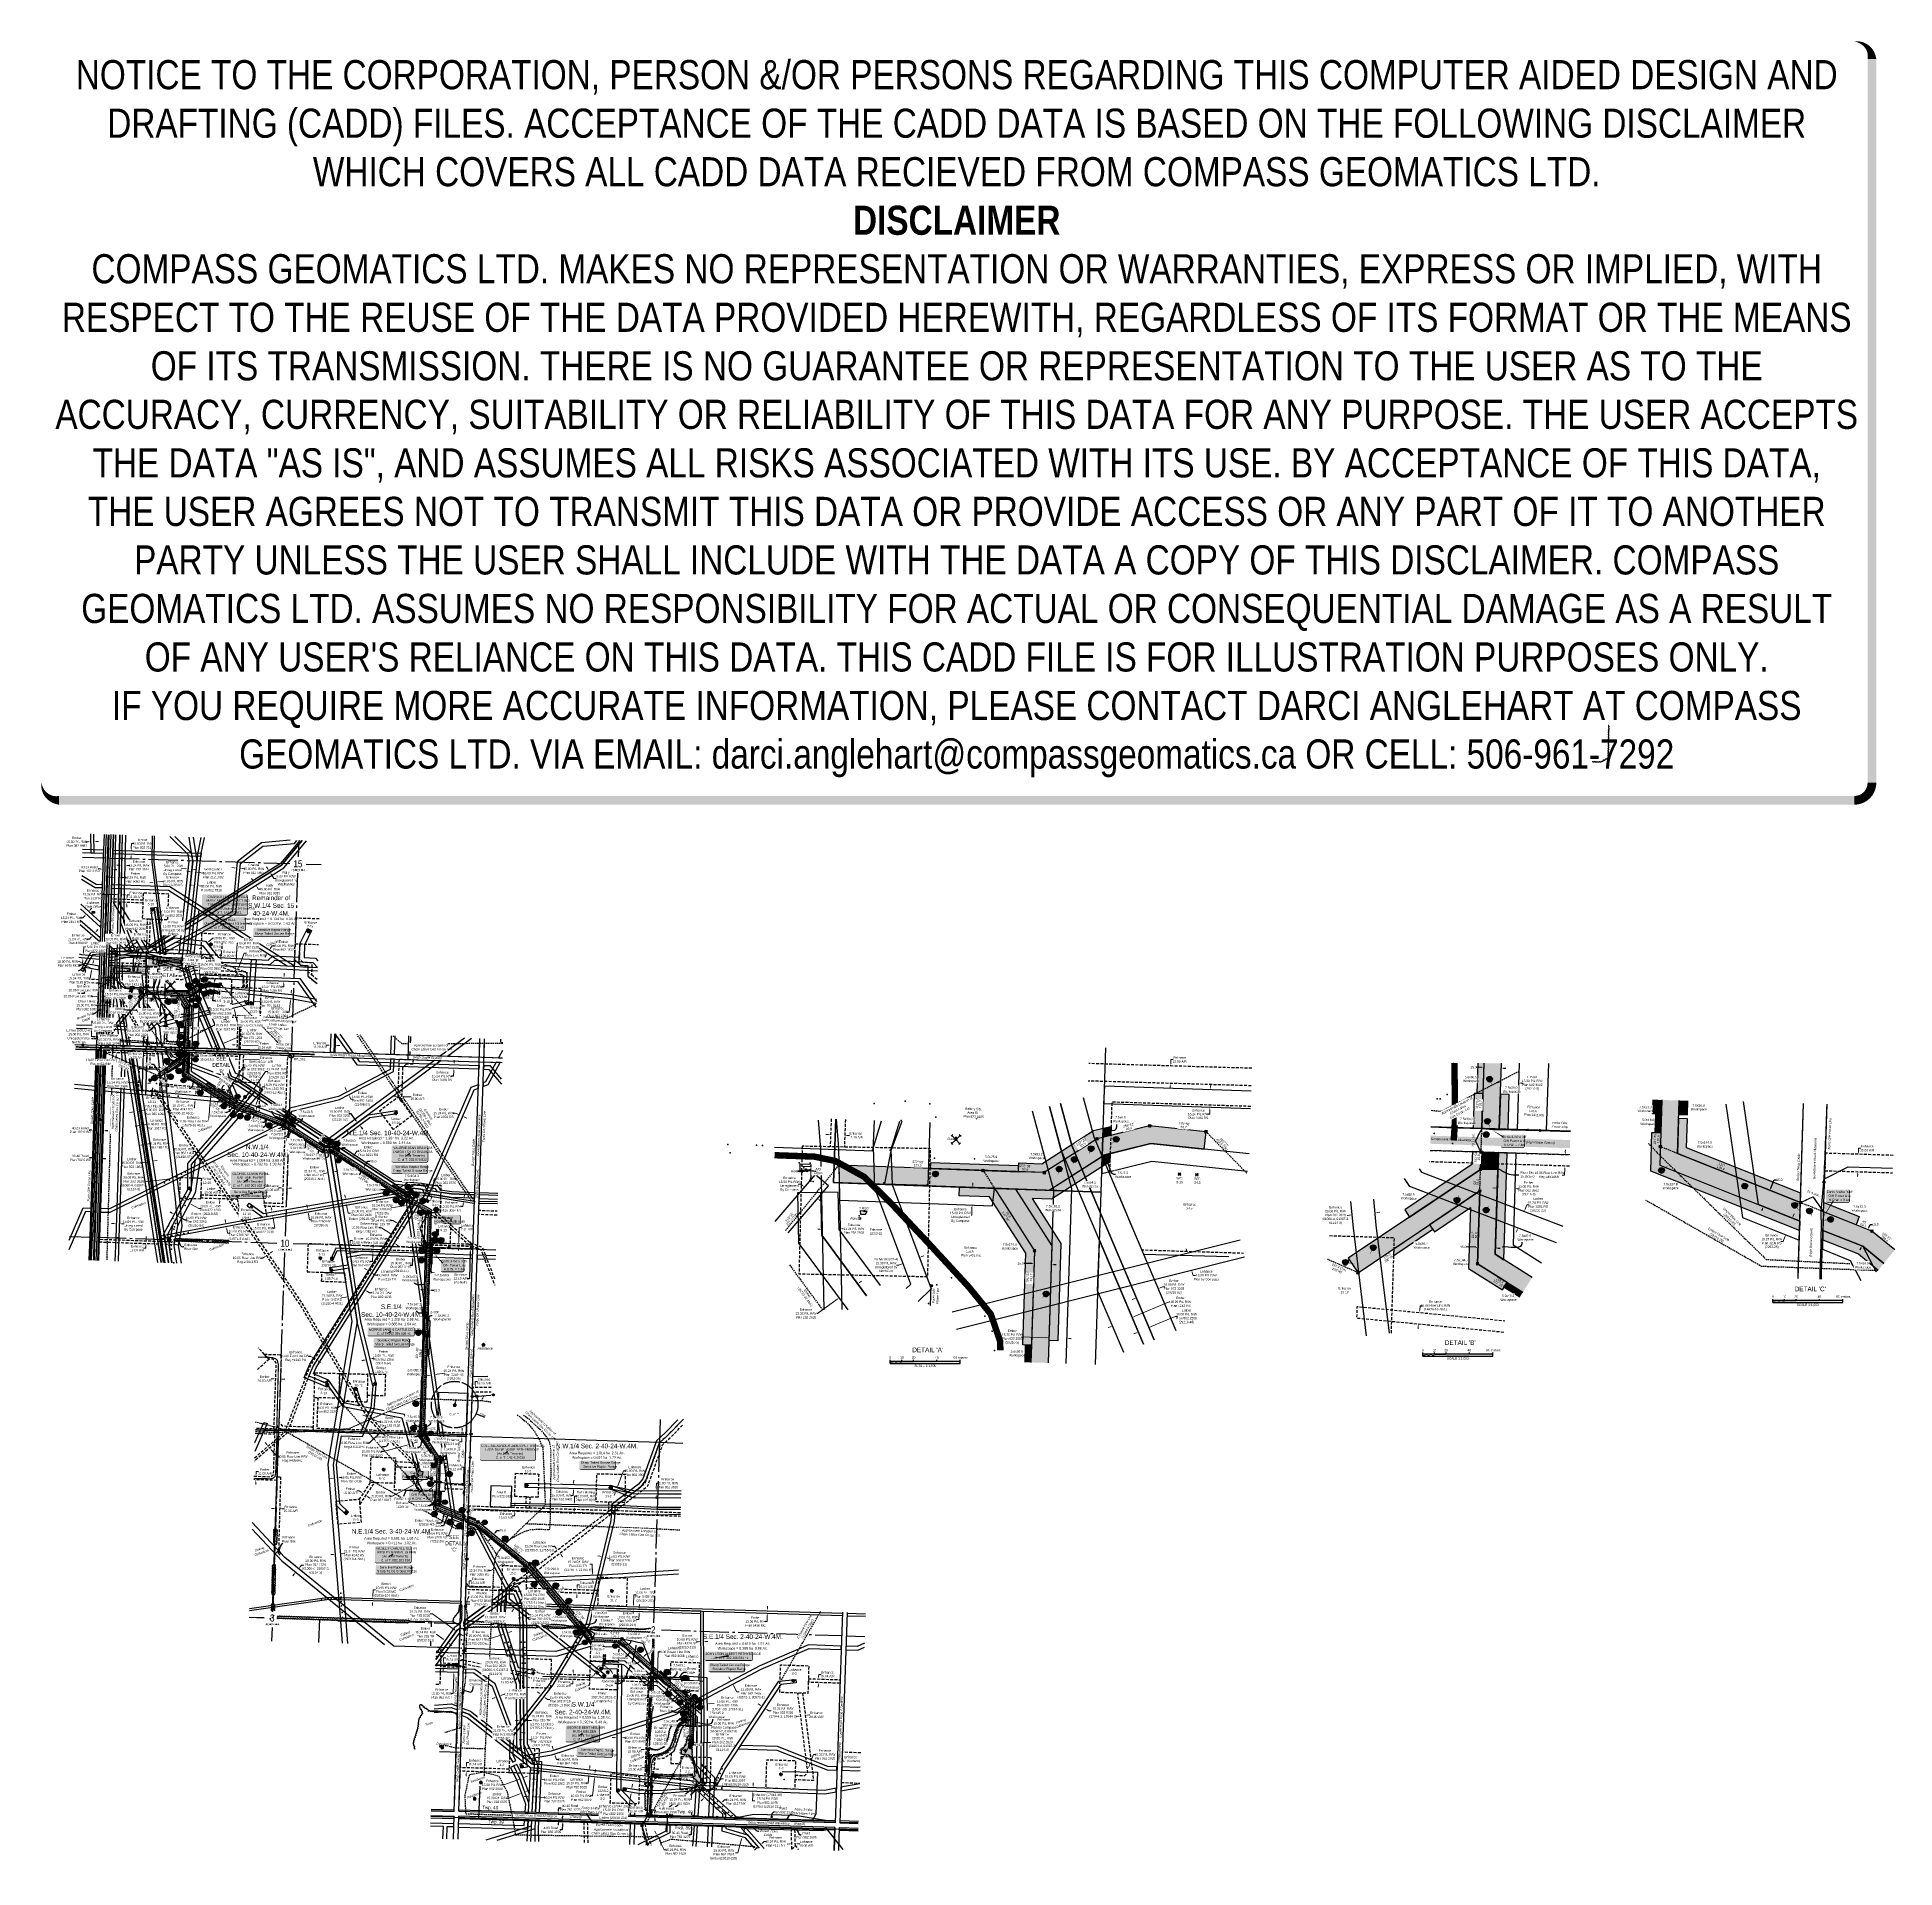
# Model space of a CAD drawing. Extents: x 337432 to 345408, y 5808486 to 5816348.
import ezdxf
from ezdxf.enums import TextEntityAlignment as Align

# ---------------------------------------------------------------- set-up
doc = ezdxf.new("R2010")
doc.units = 0
doc.header["$LTSCALE"] = 5
doc.header["$PDSIZE"] = 0.5
for name, pattern in [('0', [1, 1, 0]), ('DASHED4', [1.875, 1.25, -0.625]), ('foc-ACCESSROAD', [3.75, 2.5, -1.25]), ('foc-BUFFER', [16.75, 15, -1.75]), ('foc-FLOWLINE', [3.75, 2.5, -1.25]), ('foc-QUARTERLINE', [33, 25, -3, 2, -3]), ('foc-TIELINE', [1.875, 1.25, -0.625]), ('foc-TOPO', [1, 0.2, -0.8]), ('foc-TOPO-ephemeral', [6.25, 3.125, -0.625, 0.625, -0.625, 0.625, -0.625]), ('foc-TRAV', [1.875, 1.25, -0.625]), ('POWERLINE5', [7.8, 2.4, -0.6, 0.6, -0.6, 0.6, -0.6, 2.4]), ('UG_PIPE', [1.875, 1.25, -0.625])]:
    doc.linetypes.add(name, pattern=pattern)
doc.layers.get('Defpoints').update_dxf_attribs({"color": 9})
for name, color, linetype in [('10', 1, 'Continuous'), ('35', 37, 'Continuous'), ('9', 3, 'Continuous'), ('AS-CABLE', 224, 'foc-CABLE'), ('AS-FENCE', 48, 'foc-FENCE'), ('AS-OWNER', 7, 'Continuous'), ('AS-PIPE-AG', 44, 'Continuous'), ('AS-PIPE-AG-CLIENT HIGH PRESSURE', 240, 'Continuous'), ('AS-PIPE-UG', 44, 'UG_PIPE'), ('AS-PIPE-UG-T', 44, 'Continuous'), ('AS-POWER', 104, 'foc-POWER'), ('AS-POWER-EXISTING', 72, 'POWERLINE5'), ('AS-POWER-EXISTING-ANC', 72, 'Continuous'), ('AS-POWER-T', 104, 'Continuous'), ('AS-POWER-T3', 104, 'Continuous'), ('AS-POWER-T4', 104, 'Continuous'), ('AS-RESIDENCE', 14, 'Continuous'), ('AS-ROADS', 254, 'Continuous'), ('AS-SYMBOL', 7, 'Continuous'), ('AS-TELEPHONE', 224, 'foc-TEL'), ('AS-TELEPHONE-T', 224, 'Continuous'), ('AS-TELUS', 224, 'foc-TEL'), ('AS-WILDLIFE-BLOCK', 131, 'Continuous'), ('AUX-BUFFER', 7, 'foc-BUFFER'), ('C-AR', 13, 'foc-ACCESSROAD'), ('C-FLOWLINE', 13, 'foc-FLOWLINE'), ('C-RW', 13, 'Continuous'), ('C-SYMBOL', 7, 'Continuous'), ('C-WS', 13, 'foc-ACCESSROAD'), ('C-WS-S', 13, 'Continuous'), ('CG-NOTES', 7, 'Continuous'), ('CHAINAGE', 201, 'foc-TIELINE'), ('D-TXT', 6, 'Continuous'), ('DETAIL-T', 7, 'Continuous'), ('F-AR', 190, 'foc-ACCESSROAD'), ('F-EZE', 190, 'foc-FLOWLINE'), ('F-FLOWLINE', 190, 'foc-FLOWLINE'), ('F-RW', 190, 'Continuous'), ('F-WS', 190, 'foc-ACCESSROAD'), ('F-WS-S', 190, 'Continuous'), ('L-AREAREQUIRED', 7, 'Continuous'), ('L-AREAWORK', 5, 'Continuous'), ('L-BD', 7, 'Continuous'), ('L-BD1', 253, 'Continuous'), ('L-MON', 1, 'Continuous'), ('L-QSEC', 8, 'foc-QUARTERLINE'), ('L-ROAD-T', 7, 'Continuous'), ('L-SEC', 7, 'Continuous'), ('L-SECLBL', 7, 'Continuous'), ('L-SECQ', 8, 'foc-QUARTERLINE'), ('L-TIE', 7, 'foc-TIELINE'), ('L-TITLEDB', 4, 'Continuous'), ('L-TITLEDB-T', 4, 'Continuous'), ('L-TITLEDB-T1', 4, 'Continuous'), ('L-TITLEDB-T2', 4, 'Continuous'), ('P-CROSSINGS', 250, 'Continuous'), ('P-ELEVATION', 7, 'Continuous'), ('P-IOP1', 10, 'Continuous'), ('P-IOP1-H', 21, 'Continuous'), ('P-IOP10', 10, 'Continuous'), ('P-IOP10-H', 21, 'Continuous'), ('P-IOP2', 10, 'Continuous'), ('P-IOP2-H', 21, 'Continuous'), ('P-IOP3', 10, 'Continuous'), ('P-IOP3-H', 21, 'Continuous'), ('P-IOP4', 10, 'Continuous'), ('P-IOP4-H', 21, 'Continuous'), ('P-IOP5', 10, 'Continuous'), ('P-IOP5-H', 21, 'Continuous'), ('P-IOP6', 10, 'Continuous'), ('P-IOP6-H', 21, 'Continuous'), ('P-IOP7', 10, 'Continuous'), ('P-IOP7-H', 21, 'Continuous'), ('P-IOP8', 10, 'Continuous'), ('P-IOP8-H', 21, 'Continuous'), ('P-IOP9', 10, 'Continuous'), ('P-IOP9-H', 21, 'Continuous'), ('P-LTO1', 14, 'Continuous'), ('P-LTO10', 14, 'Continuous'), ('P-LTO2', 14, 'Continuous'), ('P-LTO3', 14, 'Continuous'), ('P-LTO4', 14, 'Continuous'), ('P-LTO5', 14, 'Continuous'), ('P-LTO6', 14, 'Continuous'), ('P-LTO7', 14, 'Continuous'), ('P-LTO8', 14, 'Continuous'), ('P-LTO9', 14, 'Continuous'), ('P-PROPOSED', 10, 'Continuous'), ('P-PROPOSED-H', 21, 'Continuous'), ('P-PROPOSED-T', 10, 'Continuous'), ('P-TEMP-H1', 41, 'Continuous'), ('P-TEMP-H10', 41, 'Continuous'), ('P-TEMP-H2', 41, 'Continuous'), ('P-TEMP-H3', 41, 'Continuous'), ('P-TEMP-H4', 41, 'Continuous'), ('P-TEMP-H5', 41, 'Continuous'), ('P-TEMP-H6', 41, 'Continuous'), ('P-TEMP-H7', 41, 'Continuous'), ('P-TEMP-H8', 41, 'Continuous'), ('P-TEMP-H9', 41, 'Continuous'), ('P-TEMP_WORKSPACE1', 46, 'Continuous'), ('P-TEMP_WORKSPACE10', 46, 'Continuous'), ('P-TEMP_WORKSPACE2', 46, 'Continuous'), ('P-TEMP_WORKSPACE3', 46, 'Continuous'), ('P-TEMP_WORKSPACE4', 46, 'Continuous'), ('P-TEMP_WORKSPACE5', 46, 'Continuous'), ('P-TEMP_WORKSPACE6', 46, 'Continuous'), ('P-TEMP_WORKSPACE7', 46, 'Continuous'), ('P-TEMP_WORKSPACE8', 46, 'Continuous'), ('P-TEMP_WORKSPACE9', 46, 'Continuous'), ('P-TRAV', 4, 'foc-TRAV'), ('P-TXT', 4, 'Continuous'), ('T-080', 7, 'Continuous'), ('T-BUSH', 110, '0'), ('T-BUSH-T', 110, 'Continuous'), ('T-DRAW', 143, 'foc-TOPO-ephemeral'), ('T-GENERAL', 48, 'foc-TOPO'), ('T-WATER-T', 170, 'Continuous')]:
    doc.layers.add(name, color=color, linetype=linetype)
for name, color, linetype, lineweight in [('AS-GENERAL', 48, 'Continuous', 18), ('C-AR-T', 13, 'Continuous', 9), ('C-FLOWLINE-T', 13, 'Continuous', 9), ('C-RW-T', 13, 'Continuous', 9), ('C-WS-T', 13, 'Continuous', 9), ('CHAINAGE-T', 201, 'Continuous', 18), ('CHAINAGE-T2', 205, 'Continuous', 18), ('F-AR-T', 190, 'Continuous', 9), ('F-FLOWLINE-T', 190, 'Continuous', 9), ('F-RW-T', 190, 'Continuous', 9), ('F-WS-T', 190, 'Continuous', 9), ('P-TEMP-T1', 46, 'Continuous', 18), ('P-TEMP-T10', 46, 'Continuous', 18), ('P-TEMP-T2', 46, 'Continuous', 18), ('P-TEMP-T3', 46, 'Continuous', 18), ('P-TEMP-T4', 46, 'Continuous', 18), ('P-TEMP-T5', 46, 'Continuous', 18), ('P-TEMP-T6', 46, 'Continuous', 18), ('P-TEMP-T7', 46, 'Continuous', 18), ('P-TEMP-T7-1', 46, 'Continuous', 18), ('P-TEMP-T8', 46, 'Continuous', 18), ('P-TEMP-T9', 46, 'Continuous', 18), ('T-TEXT', 48, 'Continuous', 18)]:
    doc.layers.add(name, color=color, linetype=linetype, lineweight=lineweight)
for name, color, linetype, plot in [('DISCLAIMER', 7, 'Continuous', False), ('Z-DESCRIPTION-1409-18', 21, 'Continuous', False), ('Z-ELEVATION-1409-18', 21, 'Continuous', False), ('Z-MSPOINT-1409-18', 21, 'Continuous', False), ('Z-POINTNUMBER-1409-18', 21, 'Continuous', False)]:
    doc.layers.add(name, color=color, linetype=linetype, plot=plot)
doc.layers.add('P-75m DRAINAGE AREA', color=7, linetype='Continuous', true_color=0xf1f8f1)
doc.layers.add('P-POWER BUFFER', color=7, linetype='DASHED4', true_color=0x007000)
doc.layers.add('P-POWER BUFFER-H', color=7, linetype='0', true_color=0x8aff8a, transparency=0.7)
doc.styles.add('100L', font='', dxfattribs={"height": 11})
doc.styles.add('175L', font='', dxfattribs={"height": 20})
doc.styles.add('60L', font='', dxfattribs={"height": 7.35})
doc.styles.add('80', font='', dxfattribs={"height": 10})
doc.styles.add('80CG', font='', dxfattribs={"height": 10})
doc.styles.add('80L', font='', dxfattribs={"height": 10})
doc.styles.add('80LS', font='', dxfattribs={"height": 10})
doc.styles.add('Crossing', font='', dxfattribs={"height": 10})
doc.styles.add('DESCRIPTION', font='', dxfattribs={"height": 2.5})
doc.styles.add('ELEVATION', font='', dxfattribs={"height": 2.5})
doc.styles.add('foc-LtypeFont', font='', dxfattribs={"height": 7.35})
doc.styles.add('POINTNUMBER', font='', dxfattribs={"height": 2.5})
doc.styles.add('SIMPLEX', font='')
doc.styles.get('100L').set_extended_font_data('Arial Narrow')
doc.styles.get('175L').set_extended_font_data('Arial Narrow')
doc.styles.get('60L').set_extended_font_data('Arial Narrow')
doc.styles.get('80').set_extended_font_data('Arial Narrow')
doc.styles.get('80CG').set_extended_font_data('Arial Narrow')
doc.styles.get('80L').set_extended_font_data('Arial Narrow')
doc.styles.get('80LS').set_extended_font_data('Arial Narrow', italic=True)
doc.styles.get('Crossing').set_extended_font_data('Arial Narrow')
doc.styles.get('DESCRIPTION').set_extended_font_data('Arial Narrow')
doc.styles.get('ELEVATION').set_extended_font_data('Arial Narrow')
doc.styles.get('foc-LtypeFont').set_extended_font_data('Arial Narrow')
doc.styles.get('POINTNUMBER').set_extended_font_data('Arial Narrow')
doc.styles.get('SIMPLEX').set_extended_font_data('Arial Narrow')
doc.linetypes.add('foc-CABLE', pattern='A,2,-1,["C",foc-LtypeFont,S=0.2,R=0,X=-0.625,Y=-0.75],-1.24,8', length=12.24)
doc.linetypes.add('foc-FENCE', pattern='A,10,-1,["X",foc-LtypeFont,S=0.2,R=0,X=-0.625,Y=-0.75],-1.24', length=12.24)
doc.linetypes.add('foc-FENCE-NOLINE', pattern='A,0,-6,["X",foc-LtypeFont,S=0.2,R=0,X=-0.625,Y=-0.75],-6.24', length=12.24)
doc.linetypes.add('foc-POWER', pattern='A,6,-1,["P",foc-LtypeFont,S=0.2,R=0,X=-0.625,Y=-0.75],-1.24,4', length=12.24)
doc.linetypes.add('foc-POWER-NOLINE', pattern='A,0,-4,["P",foc-LtypeFont,S=0.2,R=0,X=-0.625,Y=-0.75],-8.24', length=12.24)
doc.linetypes.add('foc-TEL', pattern='A,2,-1,["T",foc-LtypeFont,S=0.2,R=0,X=-0.425,Y=-0.75],-1.24,8', length=12.24)
doc.linetypes.add('foc-TEL-NOLINE', pattern='A,0,-2,["T",foc-LtypeFont,S=0.2,R=0,X=-0.425,Y=-0.75],-10.24', length=12.24)
doc.linetypes.add('foc-TOPO-flowdirection-NOLINE', pattern='A,0,[">",foc-LtypeFont,S=0.3,R=0,X=0,Y=-0.945],-20,[">",foc-LtypeFont,S=0.3,R=0,X=0,Y=-0.945],0', length=20)
doc.dimstyles.new('Compass 5 000', dxfattribs={"dimscale": 5, "dimtxt": 9, "dimasz": 2, "dimexe": 0.2, "dimexo": 0.0625, "dimgap": 0.5, "dimtad": 0, "dimtih": 1, "dimtoh": 1, "dimzin": 0, "dimdsep": 46, "dimtxsty": '80CG', "dimcen": 0.1, "dimse1": 1, "dimse2": 1, "dimclrd": 256, "dimclrt": 256, "dimaunit": 1, "dimadec": 4, "dimazin": 0, "dimtfac": 0.06, "dimtofl": 0, "dimtmove": 0, "dimatfit": 1, "dimfxl": 0.2, "dimtolj": 1, "dimtzin": 0, "dimlwd": -1, "dimarcsym": 0})

# ---------------------------------------------------------------- blocks, each defined once
blk = doc.blocks.new('POWERPOLE')
h = blk.add_hatch(color=255)
edge = h.paths.add_edge_path()
edge.add_arc((0, 0), 0.96, 0, 360)
at = {"linetype": 'Continuous'}
for p, q in [((0.7, -0.7), (-0.7, 0.7)), ((-0.7, -0.7), (0.7, 0.7))]:
    blk.add_line(p, q, dxfattribs=at)
blk.add_circle((0, 0), 0.96, dxfattribs=at)
blk = doc.blocks.new('*U49')
h = blk.add_hatch(color=255)
edge = h.paths.add_edge_path()
edge.add_line((-71.5, -20), (71.5, -20))
edge.add_arc((71.5, -14), 6, 270, 360)
edge.add_line((77.5, -14), (77.5, 12.5))
edge.add_arc((71.5, 12.5), 6, 0, 90)
edge.add_line((71.5, 18.5), (-71.5, 18.5))
edge.add_arc((-71.5, 12.5), 6, 90, 180)
edge.add_line((-77.5, 12.5), (-77.5, -14))
edge.add_arc((-71.5, -14), 6, 180, 270)
at = {"color": 131, "flags": 128}
blk.add_lwpolyline([(-71.5, -20, 3, 3, 0), (71.5, -20, 3, 3, 0.414214), (77.5, -14, 3, 3, 0), (77.5, 12.5, 3, 0, 0.414214), (71.5, 18.5, 0, 0, 0), (-71.5, 18.5, 0, 0, 0.414214), (-77.5, 12.5, 0, 0, 0), (-77.5, -14, 0, 3, 0.414214)], format="xyseb", close=True, dxfattribs=at)
at = {"color": 131, "style": '80'}
blk.add_attdef('ENTER_TEXT_001', (-36, -5), '', height=10, dxfattribs=at)
blk = doc.blocks.new('L-SECLBL')
at = {"layer": '9', "color": 7}
for p, q in [((-5.1, -27.8), (-12.3, -27.8)), ((20.7, -27.8), (13.5, -27.8))]:
    blk.add_line(p, q, dxfattribs=at)
at = {"layer": '10', "color": 2, "style": 'SIMPLEX'}
blk.add_attdef('SEC', text='', height=30, dxfattribs=at).set_placement((0, 0), align=Align.MIDDLE)
at = {"layer": '10', "color": 5, "style": '80L'}
blk.add_attdef('TWP', text='', height=9.5, dxfattribs=at).set_placement((-14.4, -27.4), align=Align.MIDDLE_RIGHT)
blk.add_attdef('RGE', text='', height=9.5, dxfattribs=at).set_placement((3.6, -27.4), align=Align.MIDDLE_CENTER)
blk.add_attdef('MER', text='', height=9.5, dxfattribs=at).set_placement((23.2, -27.4), align=Align.MIDDLE_LEFT)
blk = doc.blocks.new('*D61')
at = {"layer": 'Defpoints', "color": 0, "transparency": 16777216}
for p in [(338053.5, 5811352.5), (338066.9, 5811345.3), (338034.4, 5811285.3)]:
    blk.add_point(p, dxfattribs=at)
at = {"layer": 'F-RW', "transparency": 16777216}
for p, q in [((338012.3, 5811297.3), (338003.5, 5811302.1)), ((338043.2, 5811280.6), (338066, 5811268.3)), ((338066, 5811268.3), (338076, 5811268.3))]:
    blk.add_line(p, q, dxfattribs=at)
for points in [[(338013.1, 5811298.8), (338011.5, 5811295.9), (338021.1, 5811292.6)], [(338044, 5811282.1), (338042.4, 5811279.1), (338034.4, 5811285.3)]]:
    blk.add_solid(points, dxfattribs=at)
at = {"layer": 'F-RW', "transparency": 16777216, "insert": (338115, 5811268.3), "char_height": 10, "attachment_point": 5, "style": '80CG'}
blk.add_mtext('\\A1;Ember\\P15.00 P/L R/W\\PPlan 062 2266\\P(29210-54)', dxfattribs=at)
blk = doc.blocks.new('*D62')
at = {"layer": 'Defpoints', "color": 0, "transparency": 16777216}
for p in [(338744.4, 5811639.6), (338817.2, 5811674.3), (338753.4, 5811627.3)]:
    blk.add_point(p, dxfattribs=at)
at = {"layer": 'F-RW', "transparency": 16777216}
for p, q in [((338780.9, 5811723.7), (338770.9, 5811723.7)), ((338802.3, 5811694.6), (338780.9, 5811723.7)), ((338823.2, 5811666.2), (338829.1, 5811658.2))]:
    blk.add_line(p, q, dxfattribs=at)
for points in [[(338803.6, 5811695.6), (338800.9, 5811693.6), (338808.2, 5811686.5)], [(338824.5, 5811667.2), (338821.8, 5811665.2), (338817.2, 5811674.3)]]:
    blk.add_solid(points, dxfattribs=at)
at = {"layer": 'F-RW', "transparency": 16777216, "insert": (338731.8, 5811723.7), "char_height": 10, "attachment_point": 5, "style": '80CG'}
blk.add_mtext('\\A1;Ember\\P15.00 P/L R/W\\PPlan 062 2266\\P(29210-52)', dxfattribs=at)
blk = doc.blocks.new('*D63')
at = {"layer": 'Defpoints', "color": 0, "transparency": 16777216}
for p in [(338841.9, 5810684.6), (338856.4, 5810688.1), (338860.4, 5810671.6)]:
    blk.add_point(p, dxfattribs=at)
at = {"layer": 'F-RW', "transparency": 16777216}
for p, q in [((338836.2, 5810665.7), (338826.5, 5810663.3)), ((338870.1, 5810673.9), (338879.8, 5810676.3))]:
    blk.add_line(p, q, dxfattribs=at)
for points in [[(338835.8, 5810667.3), (338836.6, 5810664.1), (338845.9, 5810668)], [(338869.7, 5810675.5), (338870.5, 5810672.3), (338860.4, 5810671.6)]]:
    blk.add_solid(points, dxfattribs=at)
at = {"layer": 'F-RW', "transparency": 16777216, "insert": (338918.9, 5810676.3), "char_height": 10, "attachment_point": 5, "style": '80CG'}
blk.add_mtext('\\A1;Ember\\P15.00 P/L R/W\\PPlan 062 2266\\P(29210-54)', dxfattribs=at)
blk = doc.blocks.new('*D64')
at = {"layer": 'C-AR-T', "transparency": 16777216}
for p, q in [((340662.1, 5808588.7), (340652.2, 5808588.5)), ((340697.4, 5808589.7), (340707.4, 5808590))]:
    blk.add_line(p, q, dxfattribs=at)
for points in [[(340662.1, 5808590.4), (340662.2, 5808587.1), (340672.1, 5808589)], [(340697.3, 5808591.4), (340697.4, 5808588), (340687.4, 5808589.4)]]:
    blk.add_solid(points, dxfattribs=at)
at = {"layer": 'Defpoints', "color": 0, "transparency": 16777216}
for p in [(340672, 5808595), (340687.2, 5808595.4), (340687.4, 5808589.4)]:
    blk.add_point(p, dxfattribs=at)
at = {"layer": 'C-AR-T', "transparency": 16777216, "insert": (340734.7, 5808590), "char_height": 10, "attachment_point": 5, "style": '80CG'}
blk.add_mtext('\\A1;Enhance\\P15.00 A/R', dxfattribs=at)
blk = doc.blocks.new('*D65')
at = {"layer": 'C-AR-T', "transparency": 16777216}
for p, q in [((337816.9, 5812621.7), (337816.5, 5812611.7)), ((337818, 5812653.9), (337818.4, 5812664)), ((337818.4, 5812664), (337828.4, 5812664))]:
    blk.add_line(p, q, dxfattribs=at)
for points in [[(337815.2, 5812621.8), (337818.6, 5812621.6), (337817.2, 5812631.7)], [(337816.4, 5812653.9), (337819.7, 5812653.8), (337817.7, 5812643.9)]]:
    blk.add_solid(points, dxfattribs=at)
at = {"layer": 'Defpoints', "color": 0, "transparency": 16777216}
for p in [(337817.2, 5812631.7), (337828.1, 5812631.3), (337828.6, 5812643.5)]:
    blk.add_point(p, dxfattribs=at)
at = {"layer": 'C-AR-T', "transparency": 16777216, "insert": (337855.7, 5812664), "char_height": 10, "attachment_point": 5, "style": '80CG'}
blk.add_mtext('\\A1;Enhance\\P12.19 A/R', dxfattribs=at)
blk = doc.blocks.new('*D66')
at = {"layer": 'C-AR-T', "transparency": 16777216}
for p, q in [((338218.7, 5812346.8), (338219, 5812356.8)), ((338220.6, 5812411.3), (338219, 5812356.8)), ((338230.6, 5812411.3), (338220.6, 5812411.3)), ((338217.7, 5812311.9), (338217.4, 5812301.9))]:
    blk.add_line(p, q, dxfattribs=at)
for points in [[(338216, 5812311.9), (338219.3, 5812311.8), (338218, 5812321.9)], [(338217, 5812346.9), (338220.4, 5812346.8), (338218.4, 5812336.8)]]:
    blk.add_solid(points, dxfattribs=at)
at = {"layer": 'Defpoints', "color": 0, "transparency": 16777216}
for p in [(338173.7, 5812323.1), (338174.2, 5812338.1), (338218.4, 5812336.8)]:
    blk.add_point(p, dxfattribs=at)
at = {"layer": 'C-AR-T', "transparency": 16777216, "insert": (338257.9, 5812411.3), "char_height": 10, "attachment_point": 5, "style": '80CG', "bg_fill": 3, "box_fill_scale": 1.1, "bg_fill_color": 256, "bg_fill_true_color": 13158600, "bg_fill_transparency": 0}
blk.add_mtext('\\A1;Enhance\\P15.00 A/R', dxfattribs=at)
blk = doc.blocks.new('*D67')
at = {"layer": 'C-AR-T', "transparency": 16777216}
for p, q in [((340035.3, 5808993.8), (340025.3, 5808994.2)), ((340070.4, 5808992.6), (340080.4, 5808992.3))]:
    blk.add_line(p, q, dxfattribs=at)
for points in [[(340035.4, 5808995.5), (340035.3, 5808992.2), (340045.3, 5808993.5)], [(340070.4, 5808994.3), (340070.3, 5808991), (340060.4, 5808993)]]:
    blk.add_solid(points, dxfattribs=at)
at = {"layer": 'Defpoints', "color": 0, "transparency": 16777216}
for p in [(340051, 5809163.5), (340066.1, 5809163), (340045.3, 5808993.5)]:
    blk.add_point(p, dxfattribs=at)
at = {"layer": 'C-AR-T', "transparency": 16777216, "insert": (339998.1, 5808994.2), "char_height": 10, "attachment_point": 5, "style": '80CG'}
blk.add_mtext('\\A1;Enhance\\P15.00 A/R', dxfattribs=at)
blk = doc.blocks.new('*D68')
at = {"layer": 'C-AR-T', "transparency": 16777216}
for p, q in [((340051.5, 5808914.6), (340028.5, 5808917)), ((340091.3, 5808910.3), (340101.2, 5808909.3))]:
    blk.add_line(p, q, dxfattribs=at)
for points in [[(340051.7, 5808916.2), (340051.3, 5808912.9), (340061.4, 5808913.5)], [(340091.4, 5808912), (340091.1, 5808908.7), (340081.3, 5808911.4)]]:
    blk.add_solid(points, dxfattribs=at)
at = {"layer": 'Defpoints', "color": 0, "transparency": 16777216}
for p in [(340064.3, 5808940.6), (340084.2, 5808938.5), (340061.4, 5808913.5)]:
    blk.add_point(p, dxfattribs=at)
at = {"layer": 'C-AR-T', "transparency": 16777216, "insert": (340000.8, 5808917), "char_height": 10, "attachment_point": 5, "style": '80CG'}
blk.add_mtext('\\A1;Enhance\\P20.00 A/R', dxfattribs=at)
blk = doc.blocks.new('*D69')
at = {"layer": 'C-AR-T', "transparency": 16777216}
for p, q in [((340041.8, 5808736.9), (340031.9, 5808737.2)), ((340077.1, 5808735.7), (340087.1, 5808735.4))]:
    blk.add_line(p, q, dxfattribs=at)
for points in [[(340041.9, 5808738.6), (340041.8, 5808735.2), (340051.8, 5808736.6)], [(340077.1, 5808737.4), (340077, 5808734.1), (340067.1, 5808736.1)]]:
    blk.add_solid(points, dxfattribs=at)
at = {"layer": 'C-AR-T', "transparency": 16777216, "insert": (340004.6, 5808737.2), "char_height": 10, "attachment_point": 5, "style": '80CG', "bg_fill": 3, "box_fill_scale": 1.1, "bg_fill_color": 256, "bg_fill_true_color": 13158600, "bg_fill_transparency": 0}
blk.add_mtext('\\A1;Enhance\\P15.24 A/R', dxfattribs=at)
at = {"layer": 'Defpoints', "color": 0, "transparency": 16777216}
for p in [(340053.5, 5808786.2), (340068.7, 5808785.7), (340067.1, 5808736.1)]:
    blk.add_point(p, dxfattribs=at)
blk = doc.blocks.new('*D70')
at = {"layer": 'C-AR-T', "transparency": 16777216}
for p, q in [((340700.6, 5809137.2), (340690.7, 5809136)), ((340740.3, 5809142.2), (340750.2, 5809143.5))]:
    blk.add_line(p, q, dxfattribs=at)
for points in [[(340700.4, 5809138.9), (340700.8, 5809135.6), (340710.5, 5809138.5)], [(340740.1, 5809143.9), (340740.5, 5809140.6), (340730.4, 5809141)]]:
    blk.add_solid(points, dxfattribs=at)
at = {"layer": 'Defpoints', "color": 0, "transparency": 16777216}
for p in [(340710.5, 5809138.5), (340714, 5809111.1), (340733.8, 5809113.6)]:
    blk.add_point(p, dxfattribs=at)
at = {"layer": 'C-AR-T', "transparency": 16777216, "insert": (340778, 5809143.5), "char_height": 10, "attachment_point": 5, "style": '80CG'}
blk.add_mtext('\\A1;Enhance\\P20.00 A/R', dxfattribs=at)
blk = doc.blocks.new('*D71')
at = {"layer": 'C-AR-T', "transparency": 16777216}
for p, q in [((340786.5, 5809271.7), (340786.2, 5809261.7)), ((340787.6, 5809307), (340787.9, 5809317)), ((340787.9, 5809317), (340797.9, 5809317))]:
    blk.add_line(p, q, dxfattribs=at)
for points in [[(340784.8, 5809271.8), (340788.2, 5809271.7), (340786.8, 5809281.7)], [(340786, 5809307), (340789.3, 5809306.9), (340787.3, 5809297)]]:
    blk.add_solid(points, dxfattribs=at)
at = {"layer": 'Defpoints', "color": 0, "transparency": 16777216}
for p in [(340783.2, 5809281.8), (340783.7, 5809297.1), (340787.3, 5809297)]:
    blk.add_point(p, dxfattribs=at)
at = {"layer": 'C-AR-T', "transparency": 16777216, "insert": (340825.2, 5809317), "char_height": 10, "attachment_point": 5, "style": '80CG'}
blk.add_mtext('\\A1;Enhance\\P15.24 A/R', dxfattribs=at)
blk = doc.blocks.new('*D72')
at = {"layer": 'C-AR-T', "transparency": 16777216}
for p, q in [((339285.8, 5809670.9), (339285.5, 5809660.9)), ((339287, 5809706.1), (339287.4, 5809718.7)), ((339287.4, 5809718.7), (339297.4, 5809718.7))]:
    blk.add_line(p, q, dxfattribs=at)
for points in [[(339284.2, 5809670.9), (339287.5, 5809670.8), (339286.2, 5809680.9)], [(339285.3, 5809706.2), (339288.6, 5809706), (339286.6, 5809696.1)]]:
    blk.add_solid(points, dxfattribs=at)
at = {"layer": 'Defpoints', "color": 0, "transparency": 16777216}
for p in [(339286.2, 5809680.9), (339316, 5809679.9), (339316.5, 5809695.2)]:
    blk.add_point(p, dxfattribs=at)
at = {"layer": 'C-AR-T', "transparency": 16777216, "insert": (339324.6, 5809718.7), "char_height": 10, "attachment_point": 5, "style": '80CG'}
blk.add_mtext('\\A1;Enhance\\P15.24 A/R', dxfattribs=at)
blk = doc.blocks.new('*D73')
at = {"layer": 'C-AR-T', "transparency": 16777216}
for p, q in [((339254.8, 5810206.3), (339264.8, 5810206.3)), ((339264.8, 5810206.3), (339263.1, 5810151.4)), ((339262.7, 5810141.4), (339263.1, 5810151.4)), ((339261.5, 5810101.3), (339261.1, 5810091.3))]:
    blk.add_line(p, q, dxfattribs=at)
for points in [[(339261.1, 5810141.5), (339264.4, 5810141.4), (339262.4, 5810131.4)], [(339259.8, 5810101.4), (339263.1, 5810101.3), (339261.8, 5810111.3)]]:
    blk.add_solid(points, dxfattribs=at)
at = {"layer": 'Defpoints', "color": 0, "transparency": 16777216}
for p in [(339220.3, 5810132.8), (339262.4, 5810131.4), (339219.7, 5810112.7)]:
    blk.add_point(p, dxfattribs=at)
at = {"layer": 'C-AR-T', "transparency": 16777216, "insert": (339227.1, 5810206.3), "char_height": 10, "attachment_point": 5, "style": '80CG'}
blk.add_mtext('\\A1;Enhance\\P20.12 A/R', dxfattribs=at)
blk = doc.blocks.new('*D74')
at = {"layer": 'C-AR-T', "transparency": 16777216}
for p, q in [((337892.9, 5811974.6), (337882.9, 5811974.9)), ((337927.9, 5811973.5), (337937.9, 5811973.2))]:
    blk.add_line(p, q, dxfattribs=at)
for points in [[(337893, 5811976.3), (337892.9, 5811972.9), (337902.9, 5811974.3)], [(337928, 5811975.2), (337927.9, 5811971.9), (337917.9, 5811973.8)]]:
    blk.add_solid(points, dxfattribs=at)
at = {"layer": 'C-AR-T', "transparency": 16777216, "insert": (337855.7, 5811974.9), "char_height": 10, "attachment_point": 5, "style": '80CG', "bg_fill": 3, "box_fill_scale": 1.1, "bg_fill_color": 256, "bg_fill_true_color": 13158600, "bg_fill_transparency": 0}
blk.add_mtext('\\A1;Enhance\\P15.00 A/R', dxfattribs=at)
at = {"layer": 'Defpoints', "color": 0, "transparency": 16777216}
for p in [(337917.9, 5811973.8), (337902, 5811945.1), (337917, 5811944.6)]:
    blk.add_point(p, dxfattribs=at)
blk = doc.blocks.new('*D75')
at = {"layer": 'C-AR-T', "transparency": 16777216}
for p, q in [((338447.7, 5810028.8), (338437.7, 5810029.1)), ((338483.5, 5810027.9), (338493.5, 5810027.6))]:
    blk.add_line(p, q, dxfattribs=at)
for points in [[(338447.8, 5810030.5), (338447.7, 5810027.2), (338457.7, 5810028.6)], [(338483.6, 5810029.6), (338483.5, 5810026.2), (338473.6, 5810028.2)]]:
    blk.add_solid(points, dxfattribs=at)
at = {"layer": 'Defpoints', "color": 0, "transparency": 16777216}
for p in [(338457.9, 5810034.8), (338473.6, 5810028.2), (338473.7, 5810034.4)]:
    blk.add_point(p, dxfattribs=at)
at = {"layer": 'C-AR-T', "transparency": 16777216, "insert": (338520.8, 5810027.6), "char_height": 10, "attachment_point": 5, "style": '80CG'}
blk.add_mtext('\\A1;Enhance\\P15.00 A/R', dxfattribs=at)
blk = doc.blocks.new('*D76')
at = {"layer": 'C-AR-T', "transparency": 16777216}
for p, q in [((337899.2, 5811157.4), (337898.8, 5811147.4)), ((337900.2, 5811187.4), (337900.5, 5811197.4)), ((337898.8, 5811147.4), (337888.8, 5811147.4))]:
    blk.add_line(p, q, dxfattribs=at)
for points in [[(337897.5, 5811157.4), (337900.8, 5811157.3), (337899.5, 5811167.4)], [(337898.5, 5811187.4), (337901.9, 5811187.3), (337899.9, 5811177.4)]]:
    blk.add_solid(points, dxfattribs=at)
at = {"layer": 'Defpoints', "color": 0, "transparency": 16777216}
for p in [(337816, 5811170.2), (337816.4, 5811180.2), (337899.5, 5811167.4)]:
    blk.add_point(p, dxfattribs=at)
at = {"layer": 'C-AR-T', "transparency": 16777216, "insert": (337861.6, 5811147.4), "char_height": 10, "attachment_point": 5, "style": '80CG'}
blk.add_mtext('\\A1;Enhance\\P10.00 A/R', dxfattribs=at)
blk = doc.blocks.new('*D77')
at = {"layer": 'C-AR-T', "transparency": 16777216}
for p, q in [((339275.2, 5808925.8), (339275.6, 5808939.1)), ((339275.6, 5808939.1), (339285.6, 5808939.1)), ((339274, 5808890.5), (339273.7, 5808880.5))]:
    blk.add_line(p, q, dxfattribs=at)
for points in [[(339273.5, 5808925.8), (339276.8, 5808925.7), (339274.8, 5808915.8)], [(339272.4, 5808890.6), (339275.7, 5808890.5), (339274.4, 5808900.5)]]:
    blk.add_solid(points, dxfattribs=at)
at = {"layer": 'Defpoints', "color": 0, "transparency": 16777216}
for p in [(339274.8, 5808915.8), (339288.8, 5808900.1), (339289.3, 5808915.3)]:
    blk.add_point(p, dxfattribs=at)
at = {"layer": 'C-AR-T', "transparency": 16777216, "insert": (339312.9, 5808939.1), "char_height": 10, "attachment_point": 5, "style": '80CG'}
blk.add_mtext('\\A1;Enhance\\P15.24 A/R', dxfattribs=at)
blk = doc.blocks.new('*D78')
at = {"layer": 'C-AR-T', "transparency": 16777216}
for p, q in [((338479.1, 5811405.7), (338469.1, 5811406.1)), ((338514.2, 5811404.5), (338524.2, 5811404.2))]:
    blk.add_line(p, q, dxfattribs=at)
for points in [[(338479.1, 5811407.4), (338479, 5811404.1), (338489.1, 5811405.4)], [(338514.2, 5811406.2), (338514.1, 5811402.9), (338504.2, 5811404.9)]]:
    blk.add_solid(points, dxfattribs=at)
at = {"layer": 'Defpoints', "color": 0, "transparency": 16777216}
for p in [(338493.2, 5811526.1), (338508.3, 5811525.6), (338489.1, 5811405.4)]:
    blk.add_point(p, dxfattribs=at)
at = {"layer": 'C-AR-T', "transparency": 16777216, "insert": (338441.8, 5811406.1), "char_height": 10, "attachment_point": 5, "style": '80CG'}
blk.add_mtext('\\A1;Enhance\\P15.00 A/R', dxfattribs=at)
blk = doc.blocks.new('*D79')
at = {"layer": 'C-AR-T', "transparency": 16777216}
for p, q in [((338291.8, 5811958.9), (338281.8, 5811959.2)), ((338327, 5811957.7), (338387.2, 5811955.8))]:
    blk.add_line(p, q, dxfattribs=at)
for points in [[(338291.9, 5811960.5), (338291.8, 5811957.2), (338301.8, 5811958.5)], [(338327.1, 5811959.4), (338327, 5811956.1), (338317, 5811958.1)]]:
    blk.add_solid(points, dxfattribs=at)
at = {"layer": 'Defpoints', "color": 0, "transparency": 16777216}
for p in [(338317, 5811958.1), (338301.5, 5811947.8), (338316.7, 5811947.3)]:
    blk.add_point(p, dxfattribs=at)
at = {"layer": 'C-AR-T', "transparency": 16777216, "insert": (338414.5, 5811955.8), "char_height": 10, "attachment_point": 5, "style": '80CG'}
blk.add_mtext('\\A1;Enhance\\P15.24 A/R', dxfattribs=at)
blk = doc.blocks.new('*D80')
at = {"layer": 'C-AR-T', "transparency": 16777216}
for p, q in [((339256.7, 5810364.2), (339257, 5810374.2)), ((339255.1, 5810315.2), (339245.1, 5810315.2)), ((339255.6, 5810329), (339255.1, 5810315.2))]:
    blk.add_line(p, q, dxfattribs=at)
for points in [[(339255.1, 5810364.3), (339258.4, 5810364.2), (339256.4, 5810354.2)], [(339253.9, 5810329.1), (339257.3, 5810329), (339255.9, 5810339)]]:
    blk.add_solid(points, dxfattribs=at)
at = {"layer": 'Defpoints', "color": 0, "transparency": 16777216}
for p in [(338913.9, 5810365.3), (338913.4, 5810350.1), (339256.4, 5810354.2)]:
    blk.add_point(p, dxfattribs=at)
at = {"layer": 'C-AR-T', "transparency": 16777216, "insert": (339217.9, 5810315.2), "char_height": 10, "attachment_point": 5, "style": '80CG'}
blk.add_mtext('\\A1;Enhance\\P15.24 A/R', dxfattribs=at)
blk = doc.blocks.new('*D81')
at = {"layer": 'C-AR-T', "transparency": 16777216}
for p, q in [((339733.8, 5809326.1), (339734.1, 5809336.1)), ((339732.1, 5809276.1), (339722.1, 5809276.1)), ((339732.5, 5809286.2), (339732.1, 5809276.1))]:
    blk.add_line(p, q, dxfattribs=at)
for points in [[(339732.1, 5809326.2), (339735.5, 5809326.1), (339733.5, 5809316.1)], [(339730.8, 5809286.2), (339734.1, 5809286.1), (339732.8, 5809296.2)]]:
    blk.add_solid(points, dxfattribs=at)
at = {"layer": 'Defpoints', "color": 0, "transparency": 16777216}
for p in [(339732.8, 5809296.2), (339769.8, 5809294.9), (339770.4, 5809314.9)]:
    blk.add_point(p, dxfattribs=at)
at = {"layer": 'C-AR-T', "transparency": 16777216, "insert": (339694.4, 5809276.1), "char_height": 10, "attachment_point": 5, "style": '80CG'}
blk.add_mtext('\\A1;Enhance\\P20.00 A/R', dxfattribs=at)
blk = doc.blocks.new('*D82')
at = {"layer": 'C-AR-T', "transparency": 16777216}
for p, q in [((339242.1, 5811175.2), (339244.1, 5811236.6)), ((339244.1, 5811236.6), (339254.1, 5811236.6)), ((339241.2, 5811147.4), (339240.9, 5811137.4))]:
    blk.add_line(p, q, dxfattribs=at)
for points in [[(339239.6, 5811147.4), (339242.9, 5811147.3), (339241.6, 5811157.4)], [(339240.5, 5811175.2), (339243.8, 5811175.1), (339241.8, 5811165.2)]]:
    blk.add_solid(points, dxfattribs=at)
at = {"layer": 'Defpoints', "color": 0, "transparency": 16777216}
for p in [(339219.4, 5811158.1), (339219.7, 5811165.9), (339241.8, 5811165.2)]:
    blk.add_point(p, dxfattribs=at)
at = {"layer": 'C-AR-T', "transparency": 16777216, "insert": (339278.5, 5811236.6), "char_height": 10, "attachment_point": 5, "style": '80CG'}
blk.add_mtext('\\A1;Enhance\\P7.81 A/R', dxfattribs=at)
blk = doc.blocks.new('*D83')
at = {"layer": 'C-AR-T', "transparency": 16777216}
for p, q in [((339749.4, 5809656.2), (339749.1, 5809646.2)), ((339750.6, 5809691.4), (339750.9, 5809701.4)), ((339750.9, 5809701.4), (339760.9, 5809701.4))]:
    blk.add_line(p, q, dxfattribs=at)
for points in [[(339747.8, 5809656.2), (339751.1, 5809656.1), (339749.8, 5809666.2)], [(339748.9, 5809691.5), (339752.2, 5809691.3), (339750.2, 5809681.4)]]:
    blk.add_solid(points, dxfattribs=at)
at = {"layer": 'Defpoints', "color": 0, "transparency": 16777216}
for p in [(339743.7, 5809666.4), (339744.2, 5809681.6), (339749.8, 5809666.2)]:
    blk.add_point(p, dxfattribs=at)
at = {"layer": 'C-AR-T', "transparency": 16777216, "insert": (339788.2, 5809701.4), "char_height": 10, "attachment_point": 5, "style": '80CG'}
blk.add_mtext('\\A1;Enhance\\P15.24 A/R', dxfattribs=at)
blk = doc.blocks.new('*D84')
at = {"layer": 'C-FLOWLINE-T', "transparency": 16777216}
for p, q in [((338298.2, 5812353.4), (338320.9, 5812413.7)), ((338320.9, 5812413.7), (338330.9, 5812413.7)), ((338285.7, 5812320.5), (338282.2, 5812311.1))]:
    blk.add_line(p, q, dxfattribs=at)
for points in [[(338296.6, 5812354), (338299.7, 5812352.8), (338294.6, 5812344.1)], [(338284.2, 5812321), (338287.3, 5812319.9), (338289.3, 5812329.8)]]:
    blk.add_solid(points, dxfattribs=at)
at = {"layer": 'Defpoints', "color": 0, "transparency": 16777216}
for p in [(338267.4, 5812354.4), (338262, 5812340.1), (338294.6, 5812344.1)]:
    blk.add_point(p, dxfattribs=at)
at = {"layer": 'C-FLOWLINE-T', "transparency": 16777216, "insert": (338370.1, 5812413.7), "char_height": 10, "attachment_point": 5, "style": '80CG'}
blk.add_mtext('\\A1;Enhance\\PFlow Line R/W', dxfattribs=at)
blk = doc.blocks.new('*D85')
at = {"layer": 'C-FLOWLINE-T', "transparency": 16777216}
for p, q in [((338922.9, 5810373.4), (338930, 5810380.4)), ((338858.3, 5810309.8), (338848.3, 5810309.8)), ((338901.5, 5810352.3), (338858.3, 5810309.8))]:
    blk.add_line(p, q, dxfattribs=at)
for points in [[(338900.3, 5810353.5), (338902.6, 5810351.2), (338908.6, 5810359.4)], [(338921.7, 5810374.6), (338924.1, 5810372.2), (338915.8, 5810366.4)]]:
    blk.add_solid(points, dxfattribs=at)
at = {"layer": 'Defpoints', "color": 0, "transparency": 16777216}
for p in [(338915.8, 5810366.4), (338944.3, 5810323.1), (338951.5, 5810330.1)]:
    blk.add_point(p, dxfattribs=at)
at = {"layer": 'C-FLOWLINE-T', "transparency": 16777216, "insert": (338793.3, 5810309.8), "char_height": 10, "attachment_point": 5, "style": '80CG'}
blk.add_mtext('\\A1;Enhance\\P10.06 Flow Line R/W\\PReg.# 6342PS', dxfattribs=at)
blk = doc.blocks.new('*D86')
at = {"layer": 'C-FLOWLINE-T', "transparency": 16777216}
for p, q in [((338417.8, 5810304.7), (338411.2, 5810312.3)), ((338437.3, 5810281.9), (338463.9, 5810251)), ((338463.9, 5810251), (338473.9, 5810251))]:
    blk.add_line(p, q, dxfattribs=at)
for points in [[(338419, 5810305.8), (338416.5, 5810303.6), (338424.3, 5810297.1)], [(338438.6, 5810283), (338436.1, 5810280.8), (338430.8, 5810289.5)]]:
    blk.add_solid(points, dxfattribs=at)
at = {"layer": 'Defpoints', "color": 0, "transparency": 16777216}
for p in [(338430.8, 5810289.5), (338471.5, 5810337.6), (338478, 5810330)]:
    blk.add_point(p, dxfattribs=at)
at = {"layer": 'C-FLOWLINE-T', "transparency": 16777216, "insert": (338528.9, 5810251), "char_height": 10, "attachment_point": 5, "style": '80CG'}
blk.add_mtext('\\A1;Enhance\\P10.06 Flow Line R/W\\PReg.#4380RC', dxfattribs=at)
blk = doc.blocks.new('*D87')
at = {"layer": 'C-FLOWLINE-T', "transparency": 16777216}
for p, q in [((338178.9, 5811813.4), (338167.1, 5811690.5)), ((338181.8, 5811843.3), (338182.8, 5811853.3)), ((338167.1, 5811690.5), (338157.1, 5811690.5))]:
    blk.add_line(p, q, dxfattribs=at)
for points in [[(338177.3, 5811813.6), (338180.6, 5811813.2), (338179.9, 5811823.4)], [(338180.1, 5811843.5), (338183.5, 5811843.2), (338180.8, 5811833.4)]]:
    blk.add_solid(points, dxfattribs=at)
at = {"layer": 'Defpoints', "color": 0, "transparency": 16777216}
for p in [(337981.4, 5811842.5), (337982.4, 5811852.5), (338180.8, 5811833.4)]:
    blk.add_point(p, dxfattribs=at)
at = {"layer": 'C-FLOWLINE-T', "transparency": 16777216, "insert": (338102.1, 5811690.5), "char_height": 10, "attachment_point": 5, "style": '80CG', "bg_fill": 3, "box_fill_scale": 1.1, "bg_fill_color": 256, "bg_fill_true_color": 13158600, "bg_fill_transparency": 0}
blk.add_mtext('\\A1;Enhance\\P10.06 Flow Line R/W\\P(14679-16 Abd.)', dxfattribs=at)
blk = doc.blocks.new('*D88')
at = {"layer": 'C-FLOWLINE-T', "transparency": 16777216}
for p, q in [((338400.6, 5811104), (338390.6, 5811104)), ((338408.9, 5811109.7), (338400.6, 5811104)), ((338433.7, 5811126.6), (338442, 5811132.3))]:
    blk.add_line(p, q, dxfattribs=at)
for points in [[(338407.9, 5811111), (338409.8, 5811108.3), (338417.1, 5811115.3)], [(338432.8, 5811128), (338434.6, 5811125.2), (338425.4, 5811121)]]:
    blk.add_solid(points, dxfattribs=at)
at = {"layer": 'Defpoints', "color": 0, "transparency": 16777216}
for p in [(338417.1, 5811115.3), (338421.1, 5811109.6), (338429.4, 5811115.2)]:
    blk.add_point(p, dxfattribs=at)
at = {"layer": 'C-FLOWLINE-T', "transparency": 16777216, "insert": (338335.6, 5811104), "char_height": 10, "attachment_point": 5, "style": '80CG'}
blk.add_mtext('\\A1;Enhance\\P10.06 Flow Line R/W\\PReg.# 2841RB', dxfattribs=at)
blk = doc.blocks.new('*D89')
at = {"layer": 'C-FLOWLINE-T', "transparency": 16777216}
for p, q in [((338084.9, 5812764.4), (338075, 5812765.4)), ((338122.7, 5812760.3), (338149, 5812757.4))]:
    blk.add_line(p, q, dxfattribs=at)
for points in [[(338085.1, 5812766), (338084.8, 5812762.7), (338094.9, 5812763.3)], [(338122.9, 5812761.9), (338122.5, 5812758.6), (338112.8, 5812761.4)]]:
    blk.add_solid(points, dxfattribs=at)
at = {"layer": 'Defpoints', "color": 0, "transparency": 16777216}
for p in [(338094.9, 5812763.3), (338096.1, 5812774.9), (338114, 5812773)]:
    blk.add_point(p, dxfattribs=at)
at = {"layer": 'C-FLOWLINE-T', "transparency": 16777216, "insert": (338188, 5812757.4), "char_height": 10, "attachment_point": 5, "style": '80CG'}
blk.add_mtext('\\A1;Wolf Carbon\\P18.00 P/L R/W\\PPlan 212 1082', dxfattribs=at)
blk = doc.blocks.new('*D90')
at = {"layer": 'C-FLOWLINE-T', "transparency": 16777216}
for p, q in [((339654.4, 5809865.7), (339644.4, 5809865.7)), ((339660.5, 5809857.8), (339654.4, 5809865.7)), ((339682, 5809829.6), (339688.1, 5809821.6))]:
    blk.add_line(p, q, dxfattribs=at)
for points in [[(339661.8, 5809858.8), (339659.2, 5809856.8), (339666.5, 5809849.8)], [(339683.3, 5809830.6), (339680.7, 5809828.6), (339675.9, 5809837.5)]]:
    blk.add_solid(points, dxfattribs=at)
at = {"layer": 'Defpoints', "color": 0, "transparency": 16777216}
for p in [(339739.8, 5809905.7), (339749.2, 5809893.4), (339666.5, 5809849.8)]:
    blk.add_point(p, dxfattribs=at)
at = {"layer": 'C-FLOWLINE-T', "transparency": 16777216, "insert": (339589.4, 5809865.7), "char_height": 10, "attachment_point": 5, "style": '80CG'}
blk.add_mtext('\\A1;Enhance\\P15.24 Flow Line R/W\\P(21755-5, 21755-55)', dxfattribs=at)
blk = doc.blocks.new('*D91')
at = {"layer": 'C-FLOWLINE-T', "transparency": 16777216}
for p, q in [((338606.9, 5810682.7), (338596.9, 5810682.7)), ((338615.4, 5810677.4), (338606.9, 5810682.7)), ((338640.8, 5810661.4), (338649.3, 5810656))]:
    blk.add_line(p, q, dxfattribs=at)
for points in [[(338616.2, 5810678.8), (338614.5, 5810675.9), (338623.8, 5810672)], [(338641.7, 5810662.8), (338639.9, 5810659.9), (338632.3, 5810666.7)]]:
    blk.add_solid(points, dxfattribs=at)
at = {"layer": 'Defpoints', "color": 0, "transparency": 16777216}
for p in [(338616.4, 5810660.3), (338623.8, 5810672), (338624.9, 5810654.9)]:
    blk.add_point(p, dxfattribs=at)
at = {"layer": 'C-FLOWLINE-T', "transparency": 16777216, "insert": (338541.9, 5810682.7), "char_height": 10, "attachment_point": 5, "style": '80CG'}
blk.add_mtext('\\A1;Enhance\\P10.06 Flow Line R/W\\PReg.#1143 PU', dxfattribs=at)
blk = doc.blocks.new('*D92')
at = {"layer": 'C-FLOWLINE-T', "transparency": 16777216}
for p, q in [((338910, 5811234.6), (338900, 5811234.6)), ((338950, 5811209.4), (338910, 5811234.6)), ((338975.4, 5811193.4), (338983.9, 5811188.1))]:
    blk.add_line(p, q, dxfattribs=at)
for points in [[(338950.8, 5811210.8), (338949.1, 5811208), (338958.4, 5811204.1)], [(338976.3, 5811194.8), (338974.5, 5811192), (338966.9, 5811198.7)]]:
    blk.add_solid(points, dxfattribs=at)
at = {"layer": 'Defpoints', "color": 0, "transparency": 16777216}
for p in [(338958.4, 5811204.1), (338967.8, 5811219), (338976.3, 5811213.6)]:
    blk.add_point(p, dxfattribs=at)
at = {"layer": 'C-FLOWLINE-T', "transparency": 16777216, "insert": (338845, 5811234.6), "char_height": 10, "attachment_point": 5, "style": '80CG'}
blk.add_mtext('\\A1;Enhance\\P10.06 Flow Line R/W\\PReg.#7362 PQ', dxfattribs=at)
blk = doc.blocks.new('*D93')
at = {"layer": 'C-FLOWLINE-T', "transparency": 16777216}
for p, q in [((339313.1, 5810520.6), (339313, 5810510.6)), ((339313.1, 5810558.8), (339313.1, 5810575.1)), ((339313.1, 5810575.1), (339323.1, 5810575.1))]:
    blk.add_line(p, q, dxfattribs=at)
for points in [[(339311.4, 5810558.8), (339314.7, 5810558.8), (339313.1, 5810548.8)], [(339311.4, 5810520.6), (339314.7, 5810520.6), (339313.1, 5810530.6)]]:
    blk.add_solid(points, dxfattribs=at)
at = {"layer": 'Defpoints', "color": 0, "transparency": 16777216}
for p in [(339313.1, 5810548.8), (339341.8, 5810548.8), (339341.8, 5810530.6)]:
    blk.add_point(p, dxfattribs=at)
at = {"layer": 'C-FLOWLINE-T', "transparency": 16777216, "insert": (339350.3, 5810575.1), "char_height": 10, "attachment_point": 5, "style": '80CG'}
blk.add_mtext('\\A1;Enhance\\P18.29 A/R', dxfattribs=at)
blk = doc.blocks.new('*D94')
at = {"layer": 'C-FLOWLINE-T', "transparency": 16777216}
for p, q in [((337733.7, 5812286.2), (337695.3, 5812263.5)), ((337759.6, 5812301.5), (337768.2, 5812306.6)), ((337695.3, 5812263.5), (337685.3, 5812263.5))]:
    blk.add_line(p, q, dxfattribs=at)
for points in [[(337732.9, 5812287.6), (337734.6, 5812284.8), (337742.3, 5812291.3)], [(337758.7, 5812302.9), (337760.4, 5812300.1), (337751, 5812296.4)]]:
    blk.add_solid(points, dxfattribs=at)
at = {"layer": 'Defpoints', "color": 0, "transparency": 16777216}
for p in [(337742.3, 5812291.3), (337812.8, 5812172.1), (337821.5, 5812177.2)]:
    blk.add_point(p, dxfattribs=at)
at = {"layer": 'C-FLOWLINE-T', "transparency": 16777216, "insert": (337630.3, 5812263.5), "char_height": 10, "attachment_point": 5, "style": '80CG', "bg_fill": 3, "box_fill_scale": 1.1, "bg_fill_color": 256, "bg_fill_true_color": 13158600, "bg_fill_transparency": 0}
blk.add_mtext('\\A1;Enhance\\P10.06 Flow Line R/W', dxfattribs=at)
blk = doc.blocks.new('*D95')
at = {"layer": 'C-RW-T', "transparency": 16777216}
for p, q in [((339848.5, 5809824.2), (339838.8, 5809826.6)), ((339882.6, 5809816), (339892.3, 5809813.7))]:
    blk.add_line(p, q, dxfattribs=at)
for points in [[(339848.9, 5809825.8), (339848.1, 5809822.6), (339858.2, 5809821.9)], [(339883, 5809817.6), (339882.2, 5809814.4), (339872.9, 5809818.4)]]:
    blk.add_solid(points, dxfattribs=at)
at = {"layer": 'Defpoints', "color": 0, "transparency": 16777216}
for p in [(339856.2, 5809813.5), (339870.8, 5809809.9), (339872.9, 5809818.4)]:
    blk.add_point(p, dxfattribs=at)
at = {"layer": 'C-RW-T', "transparency": 16777216, "insert": (339931.4, 5809813.7), "char_height": 10, "attachment_point": 5, "style": '80CG'}
blk.add_mtext('\\A1;Enhance\\P15.00 P/L R/W\\PPlan 992 0729\\P(53919-11)', dxfattribs=at)
blk = doc.blocks.new('*D96')
at = {"layer": 'C-RW-T', "transparency": 16777216}
for p, q in [((338846.7, 5811055), (338838.2, 5811060.3)), ((338876.5, 5811036.2), (338885.3, 5811030.7)), ((338885.3, 5811030.7), (338895.3, 5811030.7))]:
    blk.add_line(p, q, dxfattribs=at)
for points in [[(338847.6, 5811056.4), (338845.8, 5811053.6), (338855.2, 5811049.6)], [(338877.4, 5811037.6), (338875.6, 5811034.8), (338868.1, 5811041.5)]]:
    blk.add_solid(points, dxfattribs=at)
at = {"layer": 'Defpoints', "color": 0, "transparency": 16777216}
for p in [(338848, 5811038.2), (338860.9, 5811030.1), (338868.1, 5811041.5)]:
    blk.add_point(p, dxfattribs=at)
at = {"layer": 'C-RW-T', "transparency": 16777216, "insert": (338934.4, 5811030.7), "char_height": 10, "attachment_point": 5, "style": '80CG'}
blk.add_mtext('\\A1;Enhance\\P15.24 P/L R/W\\PPlan 215 TR', dxfattribs=at)
blk = doc.blocks.new('*D97')
at = {"layer": 'C-RW-T', "transparency": 16777216}
for p, q in [((338818.2, 5810980.9), (338809.7, 5810986.3)), ((338848, 5810962.2), (338859.8, 5810954.7)), ((338859.8, 5810954.7), (338869.8, 5810954.7))]:
    blk.add_line(p, q, dxfattribs=at)
for points in [[(338819, 5810982.4), (338817.3, 5810979.5), (338826.6, 5810975.6)], [(338848.9, 5810963.6), (338847.1, 5810960.8), (338839.5, 5810967.5)]]:
    blk.add_solid(points, dxfattribs=at)
at = {"layer": 'Defpoints', "color": 0, "transparency": 16777216}
for p in [(338832.7, 5810985.2), (338839.5, 5810967.5), (338845.6, 5810977.1)]:
    blk.add_point(p, dxfattribs=at)
at = {"layer": 'C-RW-T', "transparency": 16777216, "insert": (338908.9, 5810954.7), "char_height": 10, "attachment_point": 5, "style": '80CG'}
blk.add_mtext('\\A1;Enhance\\P15.24 P/L R/W\\PPlan 802 1648', dxfattribs=at)
blk = doc.blocks.new('*D98')
at = {"layer": 'C-RW-T', "transparency": 16777216}
for p, q in [((339221.9, 5809350.7), (339222.2, 5809360.7)), ((339220.9, 5809315.8), (339218.5, 5809234.8)), ((339218.5, 5809234.8), (339208.5, 5809234.8))]:
    blk.add_line(p, q, dxfattribs=at)
for points in [[(339219.2, 5809315.8), (339222.5, 5809315.7), (339221.2, 5809325.8)], [(339220.2, 5809350.8), (339223.6, 5809350.7), (339221.6, 5809340.7)]]:
    blk.add_solid(points, dxfattribs=at)
at = {"layer": 'Defpoints', "color": 0, "transparency": 16777216}
for p in [(339207.2, 5809326.2), (339207.7, 5809341.2), (339221.2, 5809325.8)]:
    blk.add_point(p, dxfattribs=at)
at = {"layer": 'C-RW-T', "transparency": 16777216, "insert": (339169.4, 5809234.8), "char_height": 10, "attachment_point": 5, "style": '80CG'}
blk.add_mtext('\\A1;Enhance\\P15.00 P/L R/W\\PPlan 992 0707', dxfattribs=at)
blk = doc.blocks.new('*D99')
at = {"layer": 'C-RW-T', "transparency": 16777216}
for p, q in [((339496.5, 5809118.5), (339486.5, 5809118.5)), ((339531.8, 5809118.7), (339554.1, 5809118.8))]:
    blk.add_line(p, q, dxfattribs=at)
for points in [[(339496.5, 5809120.2), (339496.6, 5809116.9), (339506.5, 5809118.6)], [(339531.8, 5809120.4), (339531.8, 5809117.1), (339521.8, 5809118.7)]]:
    blk.add_solid(points, dxfattribs=at)
at = {"layer": 'Defpoints', "color": 0, "transparency": 16777216}
for p in [(339504.8, 5809447), (339520, 5809447.1), (339521.8, 5809118.7)]:
    blk.add_point(p, dxfattribs=at)
at = {"layer": 'C-RW-T', "transparency": 16777216, "insert": (339598.2, 5809118.8), "char_height": 10, "attachment_point": 5, "style": '80CG'}
blk.add_mtext('\\A1;Enhance\\P15.24 P/L R/W\\PPlan 215 TR\\P(21755-11 Disc.)\\P(21755-12 Disc.)', dxfattribs=at)
blk = doc.blocks.new('*D100')
at = {"layer": 'C-RW-T', "transparency": 16777216}
for p, q in [((339495.7, 5808864.5), (339435.3, 5808842.4)), ((339528.6, 5808876.6), (339538, 5808880)), ((339435.3, 5808842.4), (339425.3, 5808842.4))]:
    blk.add_line(p, q, dxfattribs=at)
for points in [[(339495.2, 5808866.1), (339496.3, 5808863), (339505.1, 5808868)], [(339528, 5808878.1), (339529.2, 5808875), (339519.2, 5808873.1)]]:
    blk.add_solid(points, dxfattribs=at)
at = {"layer": 'Defpoints', "color": 0, "transparency": 16777216}
for p in [(339505.1, 5808868), (339508, 5808860.2), (339522.1, 5808865.3)]:
    blk.add_point(p, dxfattribs=at)
at = {"layer": 'C-RW-T', "transparency": 16777216, "insert": (339386.2, 5808842.4), "char_height": 10, "attachment_point": 5, "style": '80CG'}
blk.add_mtext('\\A1;Enhance\\P15.00 P/L R/W\\PPlan 962 2608', dxfattribs=at)
blk = doc.blocks.new('*D101')
at = {"layer": 'C-RW-T', "transparency": 16777216}
for p, q in [((339804.5, 5808915.9), (339805.5, 5808925.9)), ((339797.4, 5808849.4), (339787.4, 5808849.4)), ((339800.8, 5808880.9), (339797.4, 5808849.4))]:
    blk.add_line(p, q, dxfattribs=at)
for points in [[(339799.1, 5808881.1), (339802.4, 5808880.7), (339801.8, 5808890.9)], [(339802.8, 5808916.1), (339806.1, 5808915.8), (339803.4, 5808906)]]:
    blk.add_solid(points, dxfattribs=at)
at = {"layer": 'Defpoints', "color": 0, "transparency": 16777216}
for p in [(339759.6, 5808895.3), (339761.2, 5808910.5), (339803.4, 5808906)]:
    blk.add_point(p, dxfattribs=at)
at = {"layer": 'C-RW-T', "transparency": 16777216, "insert": (339748.4, 5808849.4), "char_height": 10, "attachment_point": 5, "style": '80CG'}
blk.add_mtext('\\A1;Enhance\\P15.24 P/L R/W\\PPlan 782 0325', dxfattribs=at)
blk = doc.blocks.new('*D102')
at = {"layer": 'C-RW-T', "transparency": 16777216}
for p, q in [((339588.2, 5809236.1), (339580.3, 5809242.3)), ((339615.7, 5809214.7), (339623.6, 5809208.5)), ((339623.6, 5809208.5), (339633.6, 5809208.5))]:
    blk.add_line(p, q, dxfattribs=at)
for points in [[(339589.2, 5809237.5), (339587.1, 5809234.8), (339596.1, 5809230)], [(339616.8, 5809216), (339614.7, 5809213.3), (339607.8, 5809220.8)]]:
    blk.add_solid(points, dxfattribs=at)
at = {"layer": 'Defpoints', "color": 0, "transparency": 16777216}
for p in [(339569.5, 5809195.9), (339581.3, 5809186.8), (339607.8, 5809220.8)]:
    blk.add_point(p, dxfattribs=at)
at = {"layer": 'C-RW-T', "transparency": 16777216, "insert": (339677.8, 5809208.5), "char_height": 10, "attachment_point": 5, "style": '80CG'}
blk.add_mtext('\\A1;Enhance\\P15.00 P/L R/W\\PPlan 992 0729\\P(53919-11 Disc.)', dxfattribs=at)
blk = doc.blocks.new('*D103')
at = {"layer": 'C-RW-T', "transparency": 16777216}
for p, q in [((339646.1, 5808999.5), (339643, 5809009)), ((339656.9, 5808966.2), (339661.6, 5808951.6)), ((339661.6, 5808951.6), (339671.6, 5808951.6))]:
    blk.add_line(p, q, dxfattribs=at)
for points in [[(339647.7, 5809000), (339644.5, 5808999), (339649.2, 5808990)], [(339658.5, 5808966.7), (339655.3, 5808965.7), (339653.8, 5808975.7)]]:
    blk.add_solid(points, dxfattribs=at)
at = {"layer": 'Defpoints', "color": 0, "transparency": 16777216}
for p in [(339751.7, 5809023.2), (339756.3, 5809008.9), (339653.8, 5808975.7)]:
    blk.add_point(p, dxfattribs=at)
at = {"layer": 'C-RW-T', "transparency": 16777216, "insert": (339710.7, 5808951.6), "char_height": 10, "attachment_point": 5, "style": '80CG'}
blk.add_mtext('\\A1;Enhance\\P15.00 P/L R/W\\PPlan 982 2455', dxfattribs=at)
blk = doc.blocks.new('*D104')
at = {"layer": 'C-RW-T', "transparency": 16777216}
for p, q in [((339986.9, 5808836), (339988.4, 5808845.9)), ((339981.6, 5808801.5), (339969.9, 5808724.9)), ((339969.9, 5808724.9), (339959.9, 5808724.9))]:
    blk.add_line(p, q, dxfattribs=at)
for points in [[(339980, 5808801.7), (339983.3, 5808801.2), (339983.1, 5808811.3)], [(339985.2, 5808836.3), (339988.5, 5808835.8), (339985.4, 5808826.1)]]:
    blk.add_solid(points, dxfattribs=at)
at = {"layer": 'Defpoints', "color": 0, "transparency": 16777216}
for p in [(339968.1, 5808813.6), (339970.3, 5808828.4), (339983.1, 5808811.3)]:
    blk.add_point(p, dxfattribs=at)
at = {"layer": 'C-RW-T', "transparency": 16777216, "insert": (339906, 5808724.9), "char_height": 10, "attachment_point": 5, "style": '80CG', "bg_fill": 3, "box_fill_scale": 1.1, "bg_fill_color": 256, "bg_fill_true_color": 13158600, "bg_fill_transparency": 0}
blk.add_mtext('\\A1;Enhance (17044-28)\\P15.00 P/L R/W\\PPlan 882 1056\\P{\\C190;Ember (29210-224)}', dxfattribs=at)
blk = doc.blocks.new('*D105')
at = {"layer": 'C-RW-T', "transparency": 16777216}
for p, q in [((339476.9, 5809595.1), (339470.7, 5809587.3)), ((339498.6, 5809622.6), (339512.5, 5809640.1)), ((339512.5, 5809640.1), (339522.5, 5809640.1))]:
    blk.add_line(p, q, dxfattribs=at)
for points in [[(339475.6, 5809596.1), (339478.2, 5809594.1), (339483.1, 5809603)], [(339497.3, 5809623.6), (339499.9, 5809621.5), (339492.4, 5809614.7)]]:
    blk.add_solid(points, dxfattribs=at)
at = {"layer": 'Defpoints', "color": 0, "transparency": 16777216}
for p in [(339483.1, 5809603), (339780.2, 5809367.7), (339789.5, 5809379.4)]:
    blk.add_point(p, dxfattribs=at)
at = {"layer": 'C-RW-T', "transparency": 16777216, "insert": (339566.7, 5809640.1), "char_height": 10, "attachment_point": 5, "style": '80CG', "bg_fill": 3, "box_fill_scale": 1.1, "bg_fill_color": 256, "bg_fill_true_color": 13158600, "bg_fill_transparency": 0}
blk.add_mtext('\\A1;Enhance\\P15.00 P/L R/W\\PPlan 852 1095\\P(21755-13 Disc.)\\P(21755-14 Disc.)', dxfattribs=at)
blk = doc.blocks.new('*D106')
at = {"layer": 'C-RW-T', "transparency": 16777216}
for p, q in [((339534.7, 5808792.3), (339524.7, 5808792.8)), ((339569.9, 5808790.6), (339613.1, 5808788.5))]:
    blk.add_line(p, q, dxfattribs=at)
for points in [[(339534.8, 5808794), (339534.6, 5808790.6), (339544.7, 5808791.8)], [(339570, 5808792.3), (339569.8, 5808788.9), (339559.9, 5808791.1)]]:
    blk.add_solid(points, dxfattribs=at)
at = {"layer": 'Defpoints', "color": 0, "transparency": 16777216}
for p in [(339544.5, 5808787.5), (339559.7, 5808786.8), (339559.9, 5808791.1)]:
    blk.add_point(p, dxfattribs=at)
at = {"layer": 'C-RW-T', "transparency": 16777216, "insert": (339652.2, 5808788.5), "char_height": 10, "attachment_point": 5, "style": '80CG'}
blk.add_mtext('\\A1;Enhance\\P15.24 P/L R/W\\PPlan 782 0325', dxfattribs=at)
blk = doc.blocks.new('*D107')
at = {"layer": 'C-RW-T', "transparency": 16777216}
for p, q in [((338519.2, 5812209.9), (338514.2, 5812161.3)), ((338522.8, 5812244.7), (338523.9, 5812254.6)), ((338514.2, 5812161.3), (338504.2, 5812161.3))]:
    blk.add_line(p, q, dxfattribs=at)
for points in [[(338517.6, 5812210), (338520.9, 5812209.7), (338520.3, 5812219.8)], [(338521.2, 5812244.9), (338524.5, 5812244.5), (338521.8, 5812234.8)]]:
    blk.add_solid(points, dxfattribs=at)
at = {"layer": 'Defpoints', "color": 0, "transparency": 16777216}
for p in [(338452.7, 5812226.8), (338454.3, 5812241.7), (338520.3, 5812219.8)]:
    blk.add_point(p, dxfattribs=at)
at = {"layer": 'C-RW-T', "transparency": 16777216, "insert": (338465.1, 5812161.3), "char_height": 10, "attachment_point": 5, "style": '80CG'}
blk.add_mtext('\\A1;Enhance\\P15.00 P/L R/W\\PPlan 862 2364', dxfattribs=at)
blk = doc.blocks.new('*D108')
at = {"layer": 'C-RW-T', "transparency": 16777216}
for p, q in [((337772, 5812665.3), (337711.1, 5812666.6)), ((337802, 5812664.6), (337812, 5812664.4))]:
    blk.add_line(p, q, dxfattribs=at)
for points in [[(337772.1, 5812666.9), (337772, 5812663.6), (337782, 5812665)], [(337802, 5812666.2), (337802, 5812662.9), (337792, 5812664.8)]]:
    blk.add_solid(points, dxfattribs=at)
at = {"layer": 'Defpoints', "color": 0, "transparency": 16777216}
for p in [(337782.3, 5812675.3), (337792.2, 5812675), (337792, 5812664.8)]:
    blk.add_point(p, dxfattribs=at)
at = {"layer": 'C-RW-T', "transparency": 16777216, "insert": (337672, 5812666.6), "char_height": 10, "attachment_point": 5, "style": '80CG'}
blk.add_mtext('\\A1;Enhance\\P10.06 P/L R/W\\PPlan 1517 KS', dxfattribs=at)
blk = doc.blocks.new('*D109')
at = {"layer": 'C-RW-T', "transparency": 16777216}
for p, q in [((337784.9, 5812791.7), (337774.9, 5812791.9)), ((337820, 5812790.9), (337830, 5812790.7))]:
    blk.add_line(p, q, dxfattribs=at)
for points in [[(337784.9, 5812793.4), (337784.8, 5812790.1), (337794.9, 5812791.5)], [(337820.1, 5812792.6), (337820, 5812789.3), (337810, 5812791.2)]]:
    blk.add_solid(points, dxfattribs=at)
at = {"layer": 'Defpoints', "color": 0, "transparency": 16777216}
for p in [(337795, 5812798.4), (337810, 5812791.2), (337810.2, 5812798)]:
    blk.add_point(p, dxfattribs=at)
at = {"layer": 'C-RW-T', "transparency": 16777216, "insert": (337869.1, 5812790.7), "char_height": 10, "attachment_point": 5, "style": '80CG'}
blk.add_mtext('\\A1;Enhance\\P15.24 P/L R/W\\PPlan 782 3514', dxfattribs=at)
blk = doc.blocks.new('*D110')
at = {"layer": 'C-RW-T', "transparency": 16777216}
for p, q in [((337925.8, 5812716.9), (337915.9, 5812715.7)), ((337955.6, 5812720.8), (337975.4, 5812723.4))]:
    blk.add_line(p, q, dxfattribs=at)
for points in [[(337925.6, 5812718.6), (337926, 5812715.3), (337935.7, 5812718.2)], [(337955.4, 5812722.4), (337955.8, 5812719.1), (337945.7, 5812719.5)]]:
    blk.add_solid(points, dxfattribs=at)
at = {"layer": 'Defpoints', "color": 0, "transparency": 16777216}
for p in [(337932.1, 5812746.1), (337942.1, 5812747.4), (337945.7, 5812719.5)]:
    blk.add_point(p, dxfattribs=at)
at = {"layer": 'C-RW-T', "transparency": 16777216, "insert": (338014.5, 5812723.4), "char_height": 10, "attachment_point": 5, "style": '80CG'}
blk.add_mtext('\\A1;Enhance\\P10.06 P/L R/W\\PPlan 5498 KS', dxfattribs=at)
blk = doc.blocks.new('*D111')
at = {"layer": 'C-RW-T', "transparency": 16777216}
for p, q in [((337919.2, 5812539.1), (337893.6, 5812535.7)), ((337953.9, 5812543.8), (337963.8, 5812545.1))]:
    blk.add_line(p, q, dxfattribs=at)
for points in [[(337919, 5812540.8), (337919.4, 5812537.5), (337929.1, 5812540.5)], [(337953.7, 5812545.4), (337954.1, 5812542.1), (337944, 5812542.5)]]:
    blk.add_solid(points, dxfattribs=at)
at = {"layer": 'Defpoints', "color": 0, "transparency": 16777216}
blk.add_point((337938.1, 5812586.8), dxfattribs=at)
at = {"layer": 'C-RW-T', "transparency": 16777216, "insert": (337854.5, 5812535.7), "char_height": 10, "attachment_point": 5, "style": '80CG', "bg_fill": 3, "box_fill_scale": 1.1, "bg_fill_color": 256, "bg_fill_true_color": 13158600, "bg_fill_transparency": 0}
blk.add_mtext('\\A1;Enhance\\P15.00 P/L R/W\\PPlan 942 2096', dxfattribs=at)
at = {"layer": 'Defpoints', "color": 0, "transparency": 16777216}
for p in [(337923.2, 5812584.8), (337929.1, 5812540.5)]:
    blk.add_point(p, dxfattribs=at)
blk = doc.blocks.new('*D112')
at = {"layer": 'C-RW-T', "transparency": 16777216}
for p, q in [((337686.7, 5812508.6), (337693.3, 5812516.2)), ((337657, 5812474.4), (337647, 5812474.4)), ((337663.6, 5812482), (337657, 5812474.4))]:
    blk.add_line(p, q, dxfattribs=at)
for points in [[(337662.3, 5812483.1), (337664.8, 5812480.9), (337670.1, 5812489.5)], [(337685.4, 5812509.7), (337688, 5812507.5), (337680.1, 5812501.1)]]:
    blk.add_solid(points, dxfattribs=at)
at = {"layer": 'Defpoints', "color": 0, "transparency": 16777216}
for p in [(337670.1, 5812489.5), (337670.6, 5812489.1), (337680.7, 5812500.6)]:
    blk.add_point(p, dxfattribs=at)
at = {"layer": 'C-RW-T', "transparency": 16777216, "insert": (337607.9, 5812474.4), "char_height": 10, "attachment_point": 5, "style": '80CG'}
blk.add_mtext('\\A1;Enhance\\P15.24 P/L R/W\\PPlan 4164 NY', dxfattribs=at)
blk = doc.blocks.new('*D113')
at = {"layer": 'C-RW-T', "transparency": 16777216}
for p, q in [((337612.5, 5812377.9), (337602.5, 5812377.9)), ((337625.8, 5812370.4), (337612.5, 5812377.9)), ((337651.9, 5812355.6), (337660.6, 5812350.7))]:
    blk.add_line(p, q, dxfattribs=at)
for points in [[(337626.6, 5812371.8), (337625, 5812368.9), (337634.5, 5812365.4)], [(337652.8, 5812357.1), (337651.1, 5812354.2), (337643.2, 5812360.5)]]:
    blk.add_solid(points, dxfattribs=at)
at = {"layer": 'Defpoints', "color": 0, "transparency": 16777216}
for p in [(337643.2, 5812360.5), (337646.1, 5812386), (337654.8, 5812381.1)]:
    blk.add_point(p, dxfattribs=at)
at = {"layer": 'C-RW-T', "transparency": 16777216, "insert": (337563.4, 5812377.9), "char_height": 10, "attachment_point": 5, "style": '80CG', "bg_fill": 3, "box_fill_scale": 1.1, "bg_fill_color": 256, "bg_fill_true_color": 13158600, "bg_fill_transparency": 0}
blk.add_mtext('\\A1;Enhance\\P10.00 P/L R/W\\PPlan 6678 MC', dxfattribs=at)
blk = doc.blocks.new('*D114')
at = {"layer": 'C-RW-T', "transparency": 16777216}
for p, q in [((337672, 5812372.9), (337673.8, 5812382.7)), ((337659.8, 5812306.2), (337649.8, 5812306.2)), ((337665.7, 5812338.2), (337659.8, 5812306.2))]:
    blk.add_line(p, q, dxfattribs=at)
for points in [[(337670.4, 5812373.2), (337673.7, 5812372.6), (337670.2, 5812363)], [(337664, 5812338.5), (337667.3, 5812337.9), (337667.5, 5812348)]]:
    blk.add_solid(points, dxfattribs=at)
at = {"layer": 'C-RW-T', "transparency": 16777216, "insert": (337610.8, 5812306.2), "char_height": 10, "attachment_point": 5, "style": '80CG', "bg_fill": 3, "box_fill_scale": 1.1, "bg_fill_color": 256, "bg_fill_true_color": 13158600, "bg_fill_transparency": 0}
blk.add_mtext('\\A1;Enhance\\P15.24 P/L R/W\\PPlan 3181 RS', dxfattribs=at)
at = {"layer": 'Defpoints', "color": 0, "transparency": 16777216}
for p in [(337671.7, 5812362.8), (337667.5, 5812348), (337668.9, 5812347.7)]:
    blk.add_point(p, dxfattribs=at)
blk = doc.blocks.new('*D115')
at = {"layer": 'C-RW-T', "transparency": 16777216}
for p, q in [((337957.8, 5812590.3), (337974, 5812592.4)), ((337928.1, 5812586.3), (337918.1, 5812585))]:
    blk.add_line(p, q, dxfattribs=at)
for points in [[(337927.8, 5812588), (337928.3, 5812584.7), (337938, 5812587.6)], [(337957.6, 5812591.9), (337958.1, 5812588.6), (337947.9, 5812589)]]:
    blk.add_solid(points, dxfattribs=at)
at = {"layer": 'C-RW-T', "transparency": 16777216, "insert": (338013.1, 5812592.4), "char_height": 10, "attachment_point": 5, "style": '80CG', "bg_fill": 3, "box_fill_scale": 1.1, "bg_fill_color": 256, "bg_fill_true_color": 13158600, "bg_fill_transparency": 0}
blk.add_mtext('\\A1;Enhance\\P10.00 P/L R/W\\PPlan 962 2026', dxfattribs=at)
at = {"layer": 'Defpoints', "color": 0, "transparency": 16777216}
for p in [(337938, 5812587.6), (337942.1, 5812556.6), (337952.1, 5812558)]:
    blk.add_point(p, dxfattribs=at)
blk = doc.blocks.new('*D116')
at = {"layer": 'C-RW-T', "transparency": 16777216}
for p, q in [((338137.4, 5812438.9), (338129.6, 5812432.6)), ((338168.6, 5812463.9), (338186.5, 5812478.4)), ((338186.5, 5812478.4), (338196.5, 5812478.4))]:
    blk.add_line(p, q, dxfattribs=at)
for points in [[(338136.4, 5812440.2), (338138.5, 5812437.6), (338145.2, 5812445.2)], [(338167.5, 5812465.2), (338169.6, 5812462.6), (338160.8, 5812457.7)]]:
    blk.add_solid(points, dxfattribs=at)
at = {"layer": 'Defpoints', "color": 0, "transparency": 16777216}
blk.add_point((338152.3, 5812436.3), dxfattribs=at)
at = {"layer": 'C-RW-T', "transparency": 16777216, "insert": (338236.1, 5812478.4), "char_height": 10, "attachment_point": 5, "style": '80CG', "bg_fill": 3, "box_fill_scale": 1.1, "bg_fill_color": 256, "bg_fill_true_color": 13158600, "bg_fill_transparency": 0}
blk.add_mtext('\\A1;Enhance\\P20.00 P/L R/W\\PPlan 062 7627', dxfattribs=at)
at = {"layer": 'Defpoints', "color": 0, "transparency": 16777216}
for p in [(338160.8, 5812457.7), (338167.9, 5812448.8)]:
    blk.add_point(p, dxfattribs=at)
blk = doc.blocks.new('*D117')
at = {"layer": 'C-RW-T', "transparency": 16777216}
for p, q in [((340536.2, 5809184.8), (340527.9, 5809190.4)), ((340565.4, 5809165.5), (340573.7, 5809159.9)), ((340573.7, 5809159.9), (340583.7, 5809159.9))]:
    blk.add_line(p, q, dxfattribs=at)
for points in [[(340537.2, 5809186.2), (340535.3, 5809183.4), (340544.6, 5809179.3)], [(340566.3, 5809166.9), (340564.5, 5809164.1), (340557.1, 5809171)]]:
    blk.add_solid(points, dxfattribs=at)
at = {"layer": 'Defpoints', "color": 0, "transparency": 16777216}
for p in [(340557.1, 5809171), (340561, 5809204.1), (340573.5, 5809195.8)]:
    blk.add_point(p, dxfattribs=at)
at = {"layer": 'C-RW-T', "transparency": 16777216, "insert": (340634.6, 5809159.9), "char_height": 10, "attachment_point": 5, "style": '80CG'}
blk.add_mtext('\\A1;Enhance\\P15.00 P/L R/W\\PPlan 852 0569\\P(17044-2, 17044-3)', dxfattribs=at)
blk = doc.blocks.new('*D118')
at = {"layer": 'C-RW-T', "transparency": 16777216}
for p, q in [((340095.2, 5809317.9), (340098.2, 5809413.2)), ((340098.2, 5809413.2), (340108.2, 5809413.2)), ((340094.2, 5809287.9), (340093.9, 5809277.9))]:
    blk.add_line(p, q, dxfattribs=at)
for points in [[(340092.5, 5809287.9), (340095.9, 5809287.8), (340094.5, 5809297.9)], [(340093.5, 5809317.9), (340096.8, 5809317.8), (340094.9, 5809307.9)]]:
    blk.add_solid(points, dxfattribs=at)
at = {"layer": 'Defpoints', "color": 0, "transparency": 16777216}
for p in [(340094.9, 5809307.9), (340103.8, 5809297.6), (340104.1, 5809307.6)]:
    blk.add_point(p, dxfattribs=at)
at = {"layer": 'C-RW-T', "transparency": 16777216, "insert": (340167.4, 5809413.2), "char_height": 10, "attachment_point": 5, "style": '80CG'}
blk.add_mtext('\\A1;Enhance\\P10.00 Power Line R/W\\PPlan 882 3088', dxfattribs=at)
blk = doc.blocks.new('*D119')
at = {"layer": 'C-RW-T', "transparency": 16777216}
for p, q in [((340284.3, 5809190.8), (340274.3, 5809190.7)), ((340319.3, 5809191), (340338.6, 5809191.2))]:
    blk.add_line(p, q, dxfattribs=at)
for points in [[(340284.3, 5809192.5), (340284.3, 5809189.1), (340294.3, 5809190.9)], [(340319.3, 5809192.7), (340319.3, 5809189.4), (340309.3, 5809191)]]:
    blk.add_solid(points, dxfattribs=at)
at = {"layer": 'Defpoints', "color": 0, "transparency": 16777216}
for p in [(340294.3, 5809189.9), (340309.3, 5809191), (340309.3, 5809190)]:
    blk.add_point(p, dxfattribs=at)
at = {"layer": 'C-RW-T', "transparency": 16777216, "insert": (340395.8, 5809191.2), "char_height": 10, "attachment_point": 5, "style": '80CG'}
blk.add_mtext('\\A1;Enhance\\P15.00 P/L R/W\\PPlan 882 1056\\P(17044-30, 17044-31)', dxfattribs=at)
blk = doc.blocks.new('*D120')
at = {"layer": 'C-RW-T', "transparency": 16777216}
for p, q in [((340406.7, 5809297.6), (340402.1, 5809306.4)), ((340423.1, 5809266.7), (340436, 5809242.4)), ((340436, 5809242.4), (340446, 5809242.4))]:
    blk.add_line(p, q, dxfattribs=at)
for points in [[(340408.2, 5809298.4), (340405.3, 5809296.8), (340411.4, 5809288.8)], [(340424.6, 5809267.4), (340421.6, 5809265.9), (340418.4, 5809275.5)]]:
    blk.add_solid(points, dxfattribs=at)
at = {"layer": 'Defpoints', "color": 0, "transparency": 16777216}
for p in [(340418.4, 5809275.5), (340468.7, 5809319.1), (340475.7, 5809305.8)]:
    blk.add_point(p, dxfattribs=at)
at = {"layer": 'C-RW-T', "transparency": 16777216, "insert": (340496.8, 5809242.4), "char_height": 10, "attachment_point": 5, "style": '80CG'}
blk.add_mtext('\\A1;Enhance\\P15.00 P/L R/W\\PPlan 982 2455\\P(30572-1, 30573-1)', dxfattribs=at)
blk = doc.blocks.new('*D121')
at = {"layer": 'C-RW-T', "transparency": 16777216}
for p, q in [((340313.9, 5808807.4), (340369.3, 5808868.2)), ((340369.3, 5808868.2), (340379.3, 5808868.2)), ((340290.4, 5808781.5), (340283.6, 5808774.1))]:
    blk.add_line(p, q, dxfattribs=at)
for points in [[(340289.1, 5808782.6), (340291.6, 5808780.4), (340297.1, 5808788.9)], [(340312.7, 5808808.5), (340315.2, 5808806.3), (340307.2, 5808800)]]:
    blk.add_solid(points, dxfattribs=at)
at = {"layer": 'Defpoints', "color": 0, "transparency": 16777216}
for p in [(340307.2, 5808800), (340360.5, 5808731.2), (340370.6, 5808742.3)]:
    blk.add_point(p, dxfattribs=at)
at = {"layer": 'C-RW-T', "transparency": 16777216, "insert": (340429, 5808868.2), "char_height": 10, "attachment_point": 5, "style": '80CG'}
blk.add_mtext('\\A1;Enhance\\P15.00 P/L R/W\\PPlan 862 2557\\P{\\C190;Ember(29210-220)}', dxfattribs=at)
blk = doc.blocks.new('*D122')
at = {"layer": 'C-RW-T', "transparency": 16777216}
for p, q in [((337885.8, 5811591.4), (337875.9, 5811589.8)), ((337910.6, 5811595.3), (337920.5, 5811596.8))]:
    blk.add_line(p, q, dxfattribs=at)
for points in [[(337885.5, 5811593), (337886, 5811589.7), (337895.6, 5811592.9)], [(337910.4, 5811596.9), (337910.9, 5811593.6), (337900.8, 5811593.7)]]:
    blk.add_solid(points, dxfattribs=at)
at = {"layer": 'Defpoints', "color": 0, "transparency": 16777216}
for p in [(337895.6, 5811592.9), (337900.8, 5811560.1), (337905.9, 5811560.9)]:
    blk.add_point(p, dxfattribs=at)
at = {"layer": 'C-RW-T', "transparency": 16777216, "insert": (337957.6, 5811596.8), "char_height": 10, "attachment_point": 5, "style": '80CG'}
blk.add_mtext('\\A1;Enhance\\P5.18 P/L R/W\\PPlan 2692 RS', dxfattribs=at)
blk = doc.blocks.new('*D123')
at = {"layer": 'C-RW-T', "transparency": 16777216}
for p, q in [((338439.3, 5811311.7), (338437.5, 5811321.5)), ((338445.3, 5811277.2), (338447, 5811267.3)), ((338452.9, 5811233.3), (338447, 5811267.3)), ((338442.9, 5811233.3), (338452.9, 5811233.3))]:
    blk.add_line(p, q, dxfattribs=at)
for points in [[(338440.9, 5811312), (338437.6, 5811311.4), (338441, 5811301.8)], [(338446.9, 5811277.5), (338443.6, 5811276.9), (338443.5, 5811287)]]:
    blk.add_solid(points, dxfattribs=at)
at = {"layer": 'Defpoints', "color": 0, "transparency": 16777216}
for p in [(338431.1, 5811300.1), (338433.7, 5811285.3), (338443.5, 5811287)]:
    blk.add_point(p, dxfattribs=at)
at = {"layer": 'C-RW-T', "transparency": 16777216, "insert": (338403.8, 5811233.3), "char_height": 10, "attachment_point": 5, "style": '80CG'}
blk.add_mtext('\\A1;Enhance\\P15.00 P/L R/W\\PPlan 022 2436', dxfattribs=at)
blk = doc.blocks.new('*D124')
at = {"layer": 'C-RW-T', "transparency": 16777216}
for p, q in [((338240.9, 5811260.5), (338239.1, 5811270.4)), ((338246.1, 5811230.8), (338249.5, 5811211)), ((338249.5, 5811211), (338259.5, 5811211))]:
    blk.add_line(p, q, dxfattribs=at)
for points in [[(338242.5, 5811260.8), (338239.2, 5811260.2), (338242.6, 5811250.6)], [(338247.7, 5811231.1), (338244.4, 5811230.5), (338244.3, 5811240.7)]]:
    blk.add_solid(points, dxfattribs=at)
at = {"layer": 'Defpoints', "color": 0, "transparency": 16777216}
for p in [(338244.3, 5811240.7), (338323.6, 5811264.8), (338325.3, 5811254.9)]:
    blk.add_point(p, dxfattribs=at)
at = {"layer": 'C-RW-T', "transparency": 16777216, "insert": (338299.5, 5811211), "char_height": 10, "attachment_point": 5, "style": '80CG'}
blk.add_mtext('\\A1;Enhance\\P10.06 P/L R/W\\PPlan 2780 NY\\P(24971-3 Abd.)', dxfattribs=at)
blk = doc.blocks.new('*D125')
at = {"layer": 'C-RW-T', "transparency": 16777216}
for p, q in [((337874, 5811857), (337815.5, 5811858.9)), ((337909.3, 5811855.9), (337919.2, 5811855.6))]:
    blk.add_line(p, q, dxfattribs=at)
for points in [[(337874.1, 5811858.7), (337874, 5811855.4), (337884, 5811856.7)], [(337909.3, 5811857.6), (337909.2, 5811854.3), (337899.3, 5811856.2)]]:
    blk.add_solid(points, dxfattribs=at)
at = {"layer": 'Defpoints', "color": 0, "transparency": 16777216}
for p in [(337884.6, 5811875.1), (337899.8, 5811874.6), (337884, 5811856.7)]:
    blk.add_point(p, dxfattribs=at)
at = {"layer": 'C-RW-T', "transparency": 16777216, "insert": (337776.5, 5811858.9), "char_height": 10, "attachment_point": 5, "style": '80CG', "bg_fill": 3, "box_fill_scale": 1.1, "bg_fill_color": 256, "bg_fill_true_color": 13158600, "bg_fill_transparency": 0}
blk.add_mtext('\\A1;Enhance\\P15.24 P/L R/W\\PPlan 792 2968', dxfattribs=at)
blk = doc.blocks.new('*D126')
at = {"layer": 'C-RW-T', "transparency": 16777216}
for p, q in [((337863, 5811672.3), (337853.1, 5811670.8)), ((337892.7, 5811677), (337906.4, 5811679.1))]:
    blk.add_line(p, q, dxfattribs=at)
for points in [[(337862.7, 5811674), (337863.3, 5811670.7), (337872.9, 5811673.9)], [(337892.4, 5811678.6), (337893, 5811675.3), (337882.8, 5811675.4)]]:
    blk.add_solid(points, dxfattribs=at)
at = {"layer": 'Defpoints', "color": 0, "transparency": 16777216}
for p in [(337872.9, 5811673.9), (337877.4, 5811644.9), (337887.4, 5811646.5)]:
    blk.add_point(p, dxfattribs=at)
at = {"layer": 'C-RW-T', "transparency": 16777216, "insert": (337945.5, 5811679.1), "char_height": 10, "attachment_point": 5, "style": '80CG'}
blk.add_mtext('\\A1;Enhance\\P10.06 P/L R/W\\PPlan 1517 KS', dxfattribs=at)
blk = doc.blocks.new('*D127')
at = {"layer": 'C-RW-T', "transparency": 16777216}
for p, q in [((339019.9, 5810301.7), (338919.7, 5810273.8)), ((339053.6, 5810311.1), (339063.2, 5810313.8)), ((338919.7, 5810273.8), (338909.7, 5810273.8))]:
    blk.add_line(p, q, dxfattribs=at)
for points in [[(339019.4, 5810303.3), (339020.3, 5810300.1), (339029.5, 5810304.4)], [(339053.2, 5810312.7), (339054.1, 5810309.5), (339044, 5810308.4)]]:
    blk.add_solid(points, dxfattribs=at)
at = {"layer": 'Defpoints', "color": 0, "transparency": 16777216}
for p in [(339030.1, 5810302.3), (339044, 5810308.4), (339044.6, 5810306.3)]:
    blk.add_point(p, dxfattribs=at)
at = {"layer": 'C-RW-T', "transparency": 16777216, "insert": (338870.6, 5810273.8), "char_height": 10, "attachment_point": 5, "style": '80CG'}
blk.add_mtext('\\A1;Enhance\\P15.00 P/L R/W\\PPlan 952 3120', dxfattribs=at)
blk = doc.blocks.new('*D128')
at = {"layer": 'C-RW-T', "transparency": 16777216}
for p, q in [((339481.8, 5809066.3), (339471.8, 5809066.3)), ((339516.8, 5809066.5), (339526.8, 5809066.6))]:
    blk.add_line(p, q, dxfattribs=at)
for points in [[(339481.8, 5809068), (339481.8, 5809064.7), (339491.8, 5809066.4)], [(339516.8, 5809068.2), (339516.8, 5809064.9), (339506.8, 5809066.5)]]:
    blk.add_solid(points, dxfattribs=at)
at = {"layer": 'Defpoints', "color": 0, "transparency": 16777216}
for p in [(339491, 5809214.1), (339506, 5809214.2)]:
    blk.add_point(p, dxfattribs=at)
at = {"layer": 'C-RW-T', "transparency": 16777216, "insert": (339432.7, 5809066.3), "char_height": 10, "attachment_point": 5, "style": '80CG', "bg_fill": 3, "box_fill_scale": 1.1, "bg_fill_color": 256, "bg_fill_true_color": 13158600, "bg_fill_transparency": 0}
blk.add_mtext('\\A1;Enhance\\P15.00 P/L R/W\\PPlan 972 0839\\P(7252-36)', dxfattribs=at)
at = {"layer": 'Defpoints', "color": 0, "transparency": 16777216}
blk.add_point((339491.8, 5809066.4), dxfattribs=at)
blk = doc.blocks.new('*D129')
at = {"layer": 'C-RW-T', "transparency": 16777216}
for p, q in [((337878.8, 5812239.5), (337806.9, 5812238)), ((337914, 5812240.2), (337924, 5812240.4))]:
    blk.add_line(p, q, dxfattribs=at)
for points in [[(337878.8, 5812241.2), (337878.9, 5812237.8), (337888.8, 5812239.7)], [(337914, 5812241.9), (337914.1, 5812238.5), (337904, 5812240)]]:
    blk.add_solid(points, dxfattribs=at)
at = {"layer": 'Defpoints', "color": 0, "transparency": 16777216}
for p in [(337888.8, 5812239.7), (337890.8, 5812143.4), (337906, 5812143.7)]:
    blk.add_point(p, dxfattribs=at)
at = {"layer": 'C-RW-T', "transparency": 16777216, "insert": (337767.8, 5812238), "char_height": 10, "attachment_point": 5, "style": '80CG', "bg_fill": 3, "box_fill_scale": 1.1, "bg_fill_color": 256, "bg_fill_true_color": 13158600, "bg_fill_transparency": 0}
blk.add_mtext('\\A1;Enhance\\P15.24 P/L R/W\\PPlan 792 2968', dxfattribs=at)
blk = doc.blocks.new('*D130')
at = {"layer": 'C-RW-T', "transparency": 16777216}
for p, q in [((340747.6, 5808926.1), (340743.9, 5808916.8)), ((340760.3, 5808958.7), (340765.8, 5808972.8)), ((340765.8, 5808972.8), (340775.8, 5808972.8))]:
    blk.add_line(p, q, dxfattribs=at)
for points in [[(340746, 5808926.7), (340749.1, 5808925.5), (340751.2, 5808935.4)], [(340758.8, 5808959.3), (340761.9, 5808958.1), (340756.7, 5808949.4)]]:
    blk.add_solid(points, dxfattribs=at)
at = {"layer": 'Defpoints', "color": 0, "transparency": 16777216}
for p in [(340633.6, 5808981.4), (340639.1, 5808995.4), (340756.7, 5808949.4)]:
    blk.add_point(p, dxfattribs=at)
at = {"layer": 'C-RW-T', "transparency": 16777216, "insert": (340814.9, 5808972.8), "char_height": 10, "attachment_point": 5, "style": '80CG'}
blk.add_mtext('\\A1;Enhance\\P15.00 P/L R/W\\PPlan 952 2029', dxfattribs=at)
blk = doc.blocks.new('*D131')
at = {"layer": 'C-RW-T', "transparency": 16777216}
for p, q in [((339129.7, 5809576.6), (339119.7, 5809576.6)), ((339223.9, 5809508.5), (339129.7, 5809576.6)), ((339252.5, 5809487.9), (339260.6, 5809482))]:
    blk.add_line(p, q, dxfattribs=at)
for points in [[(339224.9, 5809509.9), (339222.9, 5809507.2), (339232, 5809502.7)], [(339253.4, 5809489.2), (339251.5, 5809486.5), (339244.4, 5809493.7)]]:
    blk.add_solid(points, dxfattribs=at)
at = {"layer": 'Defpoints', "color": 0, "transparency": 16777216}
for p in [(339232, 5809502.7), (339148.4, 5809387), (339160.8, 5809378.1)]:
    blk.add_point(p, dxfattribs=at)
at = {"layer": 'C-RW-T', "transparency": 16777216, "insert": (339075.5, 5809576.6), "char_height": 10, "attachment_point": 5, "style": '80CG'}
blk.add_mtext('\\A1;Enhance\\P15.24 P/L R/W\\PPlan 782 0326\\P(21755-15 Disc.)', dxfattribs=at)
blk = doc.blocks.new('*D132')
at = {"layer": 'C-RW-T', "transparency": 16777216}
for p, q in [((340506.2, 5808840.8), (340506.6, 5808850.8)), ((340503.6, 5808773.5), (340504.5, 5808795.6)), ((340513.6, 5808773.5), (340503.6, 5808773.5)), ((340504.9, 5808805.6), (340504.5, 5808795.6))]:
    blk.add_line(p, q, dxfattribs=at)
for points in [[(340503.2, 5808805.7), (340506.5, 5808805.5), (340505.2, 5808815.6)], [(340504.6, 5808840.9), (340507.9, 5808840.8), (340505.8, 5808830.9)]]:
    blk.add_solid(points, dxfattribs=at)
at = {"layer": 'Defpoints', "color": 0, "transparency": 16777216}
for p in [(340505.8, 5808830.9), (340512, 5808815.3), (340512.6, 5808830.6)]:
    blk.add_point(p, dxfattribs=at)
at = {"layer": 'C-RW-T', "transparency": 16777216, "insert": (340567.5, 5808773.5), "char_height": 10, "attachment_point": 5, "style": '80CG'}
blk.add_mtext('\\A1;Enhance (17044-38)\\P15.24 P/L R/W\\PPlan 802 1648\\P{\\C190;Ember (29210-221)}', dxfattribs=at)
blk = doc.blocks.new('*D133')
at = {"layer": 'C-RW-T', "transparency": 16777216}
for p, q in [((339394.5, 5809215.9), (339385.1, 5809212.4)), ((339427.3, 5809228.2), (339436.7, 5809231.7)), ((339436.7, 5809231.7), (339446.7, 5809231.7))]:
    blk.add_line(p, q, dxfattribs=at)
for points in [[(339393.9, 5809217.5), (339395.1, 5809214.4), (339403.8, 5809219.4)], [(339426.7, 5809229.8), (339427.9, 5809226.6), (339418, 5809224.7)]]:
    blk.add_solid(points, dxfattribs=at)
at = {"layer": 'Defpoints', "color": 0, "transparency": 16777216}
blk.add_point((339403.8, 5809219.4), dxfattribs=at)
at = {"layer": 'C-RW-T', "transparency": 16777216, "insert": (339485.8, 5809231.7), "char_height": 10, "attachment_point": 5, "style": '80CG', "bg_fill": 3, "box_fill_scale": 1.1, "bg_fill_color": 256, "bg_fill_true_color": 13158600, "bg_fill_transparency": 0}
blk.add_mtext('\\A1;Enhance\\P15.00 P/L R/W\\PPlan 992 0707', dxfattribs=at)
at = {"layer": 'Defpoints', "color": 0, "transparency": 16777216}
for p in [(339411.5, 5809199.1), (339425.6, 5809204.3)]:
    blk.add_point(p, dxfattribs=at)
blk = doc.blocks.new('*D134')
at = {"layer": 'C-RW-T', "transparency": 16777216}
for p, q in [((340376.1, 5808771.4), (340382.8, 5808778.8)), ((340382.8, 5808778.8), (340392.8, 5808778.8)), ((340352.4, 5808745.3), (340345.6, 5808738))]:
    blk.add_line(p, q, dxfattribs=at)
for points in [[(340374.9, 5808772.5), (340377.3, 5808770.3), (340369.4, 5808764)], [(340351.1, 5808746.5), (340353.6, 5808744.2), (340359.1, 5808752.7)]]:
    blk.add_solid(points, dxfattribs=at)
at = {"layer": 'Defpoints', "color": 0, "transparency": 16777216}
for p in [(340366.4, 5808766.7), (340369.4, 5808764), (340356.1, 5808755.4)]:
    blk.add_point(p, dxfattribs=at)
at = {"layer": 'C-RW-T', "transparency": 16777216, "insert": (340431.9, 5808778.8), "char_height": 10, "attachment_point": 5, "style": '80CG'}
blk.add_mtext('\\A1;Enhance\\P15.24 P/L R/W\\PPlan 4117 NY', dxfattribs=at)
blk = doc.blocks.new('*D135')
at = {"layer": 'C-RW-T', "transparency": 16777216}
for p, q in [((340254.2, 5809025.4), (340244.2, 5809025.4)), ((340293.9, 5809025.1), (340324, 5809025))]:
    blk.add_line(p, q, dxfattribs=at)
for points in [[(340254.2, 5809027), (340254.2, 5809023.7), (340264.2, 5809025.3)], [(340293.9, 5809026.8), (340293.9, 5809023.5), (340283.9, 5809025.2)]]:
    blk.add_solid(points, dxfattribs=at)
at = {"layer": 'Defpoints', "color": 0, "transparency": 16777216}
for p in [(340283.9, 5809025.2), (340264.1, 5808999.5), (340283.8, 5808999.4)]:
    blk.add_point(p, dxfattribs=at)
at = {"layer": 'C-RW-T', "transparency": 16777216, "insert": (340374.4, 5809025), "char_height": 10, "attachment_point": 5, "style": '80CG'}
blk.add_mtext('\\A1;Enhance\\P20.00 P/L R/W\\PPlan 202 2628\\P(61066-4, 61067-3, \\P61114-3)', dxfattribs=at)
blk = doc.blocks.new('*D136')
at = {"layer": 'C-RW-T', "transparency": 16777216}
for p, q in [((340240.3, 5809097.2), (340230.3, 5809097.3)), ((340275.2, 5809096.8), (340328.9, 5809096.1))]:
    blk.add_line(p, q, dxfattribs=at)
for points in [[(340240.3, 5809098.9), (340240.2, 5809095.5), (340250.3, 5809097.1)], [(340275.3, 5809098.4), (340275.2, 5809095.1), (340265.3, 5809096.9)]]:
    blk.add_solid(points, dxfattribs=at)
at = {"layer": 'Defpoints', "color": 0, "transparency": 16777216}
for p in [(340250.4, 5809111.2), (340265.3, 5809096.9), (340265.4, 5809111.1)]:
    blk.add_point(p, dxfattribs=at)
at = {"layer": 'C-RW-T', "transparency": 16777216, "insert": (340379.7, 5809096.1), "char_height": 10, "attachment_point": 5, "style": '80CG'}
blk.add_mtext('\\A1;Enhance\\P15.00 P/L R/W\\PPlan by Compass\\P(61067-7, 61067-8)', dxfattribs=at)
blk = doc.blocks.new('*D137')
at = {"layer": 'C-RW-T', "transparency": 16777216}
for p, q in [((340520, 5808569.4), (340512.5, 5808562.7)), ((340546.4, 5808592.7), (340553.9, 5808599.3)), ((340553.9, 5808599.3), (340563.9, 5808599.3))]:
    blk.add_line(p, q, dxfattribs=at)
for points in [[(340518.9, 5808570.6), (340521.1, 5808568.1), (340527.5, 5808576)], [(340545.3, 5808593.9), (340547.5, 5808591.4), (340538.9, 5808586.1)]]:
    blk.add_solid(points, dxfattribs=at)
at = {"layer": 'Defpoints', "color": 0, "transparency": 16777216}
for p in [(340497.4, 5808610), (340508.8, 5808620.1), (340538.9, 5808586.1)]:
    blk.add_point(p, dxfattribs=at)
at = {"layer": 'C-RW-T', "transparency": 16777216, "insert": (340603, 5808599.3), "char_height": 10, "attachment_point": 5, "style": '80CG'}
blk.add_mtext('\\A1;Enhance\\P15.24 P/L R/W\\PPlan 4117 NY', dxfattribs=at)
blk = doc.blocks.new('*D138')
at = {"layer": 'C-RW-T', "transparency": 16777216}
for p, q in [((340457, 5808608.8), (340440.4, 5808551.2)), ((340466.6, 5808642.5), (340469.4, 5808652.1)), ((340440.4, 5808551.2), (340430.4, 5808551.2))]:
    blk.add_line(p, q, dxfattribs=at)
for points in [[(340455.4, 5808609.3), (340458.6, 5808608.4), (340459.7, 5808618.4)], [(340465, 5808642.9), (340468.2, 5808642), (340463.9, 5808632.9)]]:
    blk.add_solid(points, dxfattribs=at)
at = {"layer": 'Defpoints', "color": 0, "transparency": 16777216}
for p in [(340459.7, 5808618.4), (340460.2, 5808618.3), (340464.4, 5808632.7)]:
    blk.add_point(p, dxfattribs=at)
at = {"layer": 'C-RW-T', "transparency": 16777216, "insert": (340380.6, 5808551.2), "char_height": 10, "attachment_point": 5, "style": '80CG'}
blk.add_mtext('\\A1;Enhance\\P15.00 P/L R/W\\PPlan 862 2557\\P{\\C190;Ember(29210-220)}', dxfattribs=at)
blk = doc.blocks.new('*D139')
at = {"layer": 'C-RW-T', "transparency": 16777216}
for p, q in [((340089.2, 5808635.3), (340084.8, 5808644.2)), ((340104.9, 5808603.7), (340124.6, 5808563.8)), ((340124.6, 5808563.8), (340134.6, 5808563.8))]:
    blk.add_line(p, q, dxfattribs=at)
for points in [[(340090.7, 5808636), (340087.7, 5808634.5), (340093.7, 5808626.3)], [(340106.4, 5808604.4), (340103.4, 5808602.9), (340100.4, 5808612.6)]]:
    blk.add_solid(points, dxfattribs=at)
at = {"layer": 'Defpoints', "color": 0, "transparency": 16777216}
for p in [(340096.9, 5808627.9), (340100.4, 5808612.6), (340103.7, 5808614.2)]:
    blk.add_point(p, dxfattribs=at)
at = {"layer": 'C-RW-T', "transparency": 16777216, "insert": (340173.7, 5808563.8), "char_height": 10, "attachment_point": 5, "style": '80CG'}
blk.add_mtext('\\A1;Enhance\\P15.24 P/L R/W\\PPlan 802 1648', dxfattribs=at)
blk = doc.blocks.new('*D140')
at = {"layer": 'C-RW-T', "transparency": 16777216}
for p, q in [((339463.1, 5809432.1), (339463.4, 5809442.1)), ((339460.6, 5809351.8), (339450.6, 5809351.8)), ((339461.8, 5809392.2), (339460.6, 5809351.8))]:
    blk.add_line(p, q, dxfattribs=at)
for points in [[(339460.2, 5809392.2), (339463.5, 5809392.1), (339462.2, 5809402.2)], [(339461.5, 5809432.2), (339464.8, 5809432.1), (339462.8, 5809422.1)]]:
    blk.add_solid(points, dxfattribs=at)
at = {"layer": 'C-RW-T', "transparency": 16777216, "insert": (339400.2, 5809351.8), "char_height": 10, "attachment_point": 5, "style": '80CG', "bg_fill": 3, "box_fill_scale": 1.1, "bg_fill_color": 256, "bg_fill_true_color": 13158600, "bg_fill_transparency": 0}
blk.add_mtext('\\A1;Enhance\\P20.00 P/L R/W\\PPlan 202 2628\\P(61066-4, 61067-3, \\P61114-3)', dxfattribs=at)
at = {"layer": 'Defpoints', "color": 0, "transparency": 16777216}
for p in [(339413.7, 5809403.7), (339414.3, 5809423.7), (339462.2, 5809402.2)]:
    blk.add_point(p, dxfattribs=at)
blk = doc.blocks.new('*D141')
at = {"layer": 'C-RW-T', "transparency": 16777216}
for p, q in [((340249.6, 5808868.4), (340250.7, 5808878.3)), ((340240.2, 5808779.5), (340230.2, 5808779.5)), ((340245.9, 5808833.3), (340240.2, 5808779.5))]:
    blk.add_line(p, q, dxfattribs=at)
for points in [[(340248, 5808868.5), (340251.3, 5808868.2), (340248.6, 5808858.4)], [(340244.3, 5808833.5), (340247.6, 5808833.2), (340247, 5808843.3)]]:
    blk.add_solid(points, dxfattribs=at)
at = {"layer": 'Defpoints', "color": 0, "transparency": 16777216}
for p in [(340110, 5808857.8), (340111.6, 5808872.9), (340248.6, 5808858.4)]:
    blk.add_point(p, dxfattribs=at)
at = {"layer": 'C-RW-T', "transparency": 16777216, "insert": (340191.1, 5808779.5), "char_height": 10, "attachment_point": 5, "style": '80CG', "bg_fill": 3, "box_fill_scale": 1.1, "bg_fill_color": 256, "bg_fill_true_color": 13158600, "bg_fill_transparency": 0}
blk.add_mtext('\\A1;Enhance\\P15.24 P/L R/W\\PPlan 782 0325', dxfattribs=at)
blk = doc.blocks.new('*D142')
at = {"layer": 'C-RW-T', "transparency": 16777216}
for p, q in [((339427.4, 5809487.1), (339382.5, 5809473)), ((339460.8, 5809497.6), (339470.3, 5809500.6)), ((339382.5, 5809473), (339372.5, 5809473))]:
    blk.add_line(p, q, dxfattribs=at)
for points in [[(339426.9, 5809488.7), (339427.9, 5809485.5), (339436.9, 5809490.1)], [(339460.3, 5809499.2), (339461.3, 5809496), (339451.2, 5809494.6)]]:
    blk.add_solid(points, dxfattribs=at)
at = {"layer": 'Defpoints', "color": 0, "transparency": 16777216}
for p in [(339436.9, 5809490.1), (339455.1, 5809482.4), (339440.8, 5809477.9)]:
    blk.add_point(p, dxfattribs=at)
at = {"layer": 'C-RW-T', "transparency": 16777216, "insert": (339328.4, 5809473), "char_height": 10, "attachment_point": 5, "style": '80CG'}
blk.add_mtext('\\A1;Enhance\\P15.00 P/L R/W\\PPlan 932 1556\\P(21755-23 Disc.)', dxfattribs=at)
blk = doc.blocks.new('*D143')
at = {"layer": 'C-RW-T', "transparency": 16777216}
for p, q in [((338754.9, 5811366.8), (338753.1, 5811376.6)), ((338760.9, 5811332.2), (338767.1, 5811296.8)), ((338767.1, 5811296.8), (338777.1, 5811296.8))]:
    blk.add_line(p, q, dxfattribs=at)
for points in [[(338756.5, 5811367.1), (338753.2, 5811366.5), (338756.6, 5811356.9)], [(338762.5, 5811332.5), (338759.3, 5811331.9), (338759.2, 5811342.1)]]:
    blk.add_solid(points, dxfattribs=at)
at = {"layer": 'Defpoints', "color": 0, "transparency": 16777216}
for p in [(338759.2, 5811342.1), (338788.5, 5811362.5), (338791.1, 5811347.6)]:
    blk.add_point(p, dxfattribs=at)
at = {"layer": 'C-RW-T', "transparency": 16777216, "insert": (338825.3, 5811296.8), "char_height": 10, "attachment_point": 5, "style": '80CG'}
blk.add_mtext('\\A1;Enhance\\P15.00 P/L R/W\\PPlan 022 2436\\PEmber (29210-43)', dxfattribs=at)
blk = doc.blocks.new('*D144')
at = {"layer": 'C-RW-T', "transparency": 16777216}
for p, q in [((338491, 5812282.8), (338490.6, 5812269.6)), ((338492.2, 5812318.1), (338492.6, 5812328.1)), ((338490.6, 5812269.6), (338480.6, 5812269.6))]:
    blk.add_line(p, q, dxfattribs=at)
for points in [[(338489.4, 5812282.9), (338492.7, 5812282.8), (338491.4, 5812292.8)], [(338490.6, 5812318.1), (338493.9, 5812318), (338491.9, 5812308.1)]]:
    blk.add_solid(points, dxfattribs=at)
at = {"layer": 'Defpoints', "color": 0, "transparency": 16777216}
for p in [(338474.1, 5812293.4), (338474.7, 5812308.7), (338491.4, 5812292.8)]:
    blk.add_point(p, dxfattribs=at)
at = {"layer": 'C-RW-T', "transparency": 16777216, "insert": (338441.5, 5812269.6), "char_height": 10, "attachment_point": 5, "style": '80CG'}
blk.add_mtext('\\A1;Enhance\\P15.24 P/L R/W\\PPlan 2489 RS', dxfattribs=at)
blk = doc.blocks.new('*D145')
at = {"layer": 'C-RW-T', "transparency": 16777216}
for p, q in [((339222.4, 5811944.9), (339222.8, 5811954.9)), ((339220.4, 5811886.1), (339210.4, 5811886.1)), ((339221.2, 5811909.7), (339220.4, 5811886.1))]:
    blk.add_line(p, q, dxfattribs=at)
for points in [[(339219.6, 5811909.7), (339222.9, 5811909.6), (339221.6, 5811919.6)], [(339220.8, 5811944.9), (339224.1, 5811944.8), (339222.1, 5811934.9)]]:
    blk.add_solid(points, dxfattribs=at)
at = {"layer": 'Defpoints', "color": 0, "transparency": 16777216}
for p in [(339211, 5811920), (339211.5, 5811935.2), (339221.6, 5811919.6)]:
    blk.add_point(p, dxfattribs=at)
at = {"layer": 'C-RW-T', "transparency": 16777216, "insert": (339171.3, 5811886.1), "char_height": 10, "attachment_point": 5, "style": '80CG'}
blk.add_mtext('\\A1;Enhance\\P15.24 P/L R/W\\PPlan 2489 RS', dxfattribs=at)
blk = doc.blocks.new('*D146')
at = {"layer": 'C-RW-T', "transparency": 16777216}
for p, q in [((338874.5, 5811151.9), (338874.8, 5811161.9)), ((338872.6, 5811090.3), (338862.6, 5811090.3)), ((338873.6, 5811121.9), (338872.6, 5811090.3))]:
    blk.add_line(p, q, dxfattribs=at)
for points in [[(338871.9, 5811121.9), (338875.2, 5811121.8), (338873.9, 5811131.9)], [(338872.8, 5811151.9), (338876.2, 5811151.8), (338874.2, 5811141.9)]]:
    blk.add_solid(points, dxfattribs=at)
at = {"layer": 'Defpoints', "color": 0, "transparency": 16777216}
for p in [(338787.3, 5811134.6), (338787.6, 5811144.6), (338873.9, 5811131.9)]:
    blk.add_point(p, dxfattribs=at)
at = {"layer": 'C-RW-T', "transparency": 16777216, "insert": (338823.5, 5811090.3), "char_height": 10, "attachment_point": 5, "style": '80CG'}
blk.add_mtext('\\A1;Enhance\\P10.00 P/L R/W\\PPlan 952 4821', dxfattribs=at)
blk = doc.blocks.new('*D147')
at = {"layer": 'C-RW-T', "transparency": 16777216}
for p, q in [((339735.7, 5810141.1), (339735.9, 5810151.1)), ((339734.2, 5810085.6), (339724.2, 5810085.6)), ((339734.8, 5810106.1), (339734.2, 5810085.6))]:
    blk.add_line(p, q, dxfattribs=at)
for points in [[(339734, 5810141.1), (339737.3, 5810141), (339735.4, 5810131.1)], [(339733.1, 5810106.2), (339736.4, 5810106.1), (339735, 5810116.1)]]:
    blk.add_solid(points, dxfattribs=at)
at = {"layer": 'Defpoints', "color": 0, "transparency": 16777216}
for p in [(339684.5, 5810132.4), (339735.4, 5810131.1), (339684.2, 5810117.5)]:
    blk.add_point(p, dxfattribs=at)
at = {"layer": 'C-RW-T', "transparency": 16777216, "insert": (339685.1, 5810085.6), "char_height": 10, "attachment_point": 5, "style": '80CG'}
blk.add_mtext('\\A1;Enhance\\P15.00 P/L R/W\\PPlan 052 6482', dxfattribs=at)
blk = doc.blocks.new('*D148')
at = {"layer": 'C-RW-T', "transparency": 16777216}
for p, q in [((340090.5, 5810115.9), (340090.7, 5810137.9)), ((340090.7, 5810137.9), (340100.7, 5810137.9)), ((340090.2, 5810080.9), (340090.2, 5810070.9))]:
    blk.add_line(p, q, dxfattribs=at)
for points in [[(340088.6, 5810080.9), (340091.9, 5810080.9), (340090.3, 5810090.9)], [(340088.9, 5810115.9), (340092.2, 5810115.9), (340090.4, 5810105.9)]]:
    blk.add_solid(points, dxfattribs=at)
at = {"layer": 'Defpoints', "color": 0, "transparency": 16777216}
for p in [(340050.3, 5810091.2), (340050.4, 5810106.2), (340090.3, 5810090.9)]:
    blk.add_point(p, dxfattribs=at)
at = {"layer": 'C-RW-T', "transparency": 16777216, "insert": (340139.8, 5810137.9), "char_height": 10, "attachment_point": 5, "style": '80CG'}
blk.add_mtext('\\A1;Enhance\\P15.00 P/L R/W\\PPlan 922 3618', dxfattribs=at)
blk = doc.blocks.new('*D149')
at = {"layer": 'C-RW-T', "transparency": 16777216}
for p, q in [((339925.6, 5810127.1), (339949.3, 5810190.7)), ((339949.3, 5810190.7), (339959.3, 5810190.7)), ((339913.4, 5810094.3), (339909.9, 5810084.9))]:
    blk.add_line(p, q, dxfattribs=at)
for points in [[(339924.1, 5810127.7), (339927.2, 5810126.6), (339922.2, 5810117.8)], [(339911.9, 5810094.9), (339915, 5810093.7), (339916.9, 5810103.7)]]:
    blk.add_solid(points, dxfattribs=at)
at = {"layer": 'Defpoints', "color": 0, "transparency": 16777216}
for p in [(339918.3, 5810103.2), (339922.2, 5810117.8), (339923.5, 5810117.3)]:
    blk.add_point(p, dxfattribs=at)
at = {"layer": 'C-RW-T', "transparency": 16777216, "insert": (339998.4, 5810190.7), "char_height": 10, "attachment_point": 5, "style": '80CG'}
blk.add_mtext('\\A1;Enhance\\P15.00 P/L R/W\\PPlan 862 0907', dxfattribs=at)
blk = doc.blocks.new('*D150')
at = {"layer": 'C-RW-T', "transparency": 16777216}
for p, q in [((338536.2, 5809747.9), (338529.9, 5809740.1)), ((338561.4, 5809778.9), (338567.8, 5809786.6)), ((338567.8, 5809786.6), (338577.8, 5809786.6))]:
    blk.add_line(p, q, dxfattribs=at)
for points in [[(338534.9, 5809748.9), (338537.5, 5809746.8), (338542.5, 5809755.6)], [(338560.2, 5809779.9), (338562.7, 5809777.8), (338555.1, 5809771.1)]]:
    blk.add_solid(points, dxfattribs=at)
at = {"layer": 'Defpoints', "color": 0, "transparency": 16777216}
for p in [(338546.5, 5809752.4), (338555.1, 5809771.1), (338559.1, 5809767.9)]:
    blk.add_point(p, dxfattribs=at)
at = {"layer": 'C-RW-T', "transparency": 16777216, "insert": (338628.1, 5809786.6), "char_height": 10, "attachment_point": 5, "style": '80CG'}
blk.add_mtext('\\A1;Enhance\\P20.00 P/L R/W\\PPlan 202 2628\\P(61066-4, 61067-3, \\P61114-3)', dxfattribs=at)
blk = doc.blocks.new('*D151')
at = {"layer": 'C-RW-T', "transparency": 16777216}
for p, q in [((338003.6, 5811445.6), (337896.5, 5811432.6)), ((338043.3, 5811450.5), (338053.2, 5811451.7))]:
    blk.add_line(p, q, dxfattribs=at)
for points in [[(338003.4, 5811447.3), (338003.8, 5811444), (338013.5, 5811446.8)], [(338043.1, 5811452.1), (338043.5, 5811448.8), (338033.4, 5811449.2)]]:
    blk.add_solid(points, dxfattribs=at)
at = {"layer": 'Defpoints', "color": 0, "transparency": 16777216}
for p in [(338001.8, 5811543.7), (338021.6, 5811546.1), (338013.5, 5811446.8)]:
    blk.add_point(p, dxfattribs=at)
at = {"layer": 'C-RW-T', "transparency": 16777216, "insert": (337846.2, 5811432.6), "char_height": 10, "attachment_point": 5, "style": '80CG'}
blk.add_mtext('\\A1;Enhance\\P20.00 P/L R/W\\PPlan 202 2628\\P(61066-4, 61067-3, \\P61114-3)', dxfattribs=at)
blk = doc.blocks.new('*D152')
at = {"layer": 'C-RW-T', "transparency": 16777216}
for p, q in [((337761.3, 5811252.6), (337751.3, 5811253)), ((337796.3, 5811251.4), (337806.3, 5811251.1))]:
    blk.add_line(p, q, dxfattribs=at)
for points in [[(337761.4, 5811254.3), (337761.3, 5811251), (337771.3, 5811252.3)], [(337796.4, 5811253.1), (337796.2, 5811249.8), (337786.3, 5811251.8)]]:
    blk.add_solid(points, dxfattribs=at)
at = {"layer": 'Defpoints', "color": 0, "transparency": 16777216}
for p in [(337778.8, 5811472.6), (337793.8, 5811472.1), (337786.3, 5811251.8)]:
    blk.add_point(p, dxfattribs=at)
at = {"layer": 'C-RW-T', "transparency": 16777216, "insert": (337845.4, 5811251.1), "char_height": 10, "attachment_point": 5, "style": '80CG'}
blk.add_mtext('\\A1;Enhance\\P15.00 P/L R/W\\PUnregistered\\PBy Compass', dxfattribs=at)
blk = doc.blocks.new('*D153')
at = {"layer": 'C-RW-T', "transparency": 16777216}
for p, q in [((337959.7, 5812113.4), (337967.7, 5812119.4)), ((337914, 5812079.8), (337904, 5812079.8)), ((337927.5, 5812089.7), (337914, 5812079.8))]:
    blk.add_line(p, q, dxfattribs=at)
for points in [[(337958.7, 5812114.8), (337960.7, 5812112.1), (337951.6, 5812107.5)], [(337926.5, 5812091), (337928.5, 5812088.4), (337935.5, 5812095.6)]]:
    blk.add_solid(points, dxfattribs=at)
at = {"layer": 'Defpoints', "color": 0, "transparency": 16777216}
blk.add_point((337951.6, 5812107.5), dxfattribs=at)
at = {"layer": 'C-RW-T', "transparency": 16777216, "insert": (337864.5, 5812079.8), "char_height": 10, "attachment_point": 5, "style": '80CG', "bg_fill": 3, "box_fill_scale": 1.1, "bg_fill_color": 256, "bg_fill_true_color": 13158600, "bg_fill_transparency": 0}
blk.add_mtext('\\A1;Enhance\\P20.00 P/L R/W\\PPlan 202 2628', dxfattribs=at)
at = {"layer": 'Defpoints', "color": 0, "transparency": 16777216}
for p in [(337914.9, 5812123.6), (337931, 5812135.4)]:
    blk.add_point(p, dxfattribs=at)
blk = doc.blocks.new('*D154')
at = {"layer": 'C-RW-T', "transparency": 16777216}
for p, q in [((337764.1, 5812106.1), (337754.3, 5812104.6)), ((337798.7, 5812111.7), (337808.6, 5812113.3))]:
    blk.add_line(p, q, dxfattribs=at)
for points in [[(337763.9, 5812107.8), (337764.4, 5812104.5), (337774, 5812107.7)], [(337798.4, 5812113.3), (337799, 5812110.1), (337788.8, 5812110.1)]]:
    blk.add_solid(points, dxfattribs=at)
at = {"layer": 'C-RW-T', "transparency": 16777216, "insert": (337715.2, 5812104.6), "char_height": 10, "attachment_point": 5, "style": '80CG', "bg_fill": 3, "box_fill_scale": 1.1, "bg_fill_color": 256, "bg_fill_true_color": 13158600, "bg_fill_transparency": 0}
blk.add_mtext('\\A1;Enhance\\P15.00 P/L R/W\\PUnregistered\\PBy Compass', dxfattribs=at)
at = {"layer": 'Defpoints', "color": 0, "transparency": 16777216}
for p in [(337774, 5812107.7), (337774.9, 5812102.5), (337789.7, 5812104.9)]:
    blk.add_point(p, dxfattribs=at)
blk = doc.blocks.new('*D155')
at = {"layer": 'C-RW-T', "transparency": 16777216}
for p, q in [((338071.2, 5812776.4), (338052, 5812778.5)), ((338106, 5812772.7), (338115.9, 5812771.6))]:
    blk.add_line(p, q, dxfattribs=at)
for points in [[(338071.4, 5812778.1), (338071, 5812774.8), (338081.2, 5812775.3)], [(338106.1, 5812774.3), (338105.8, 5812771), (338096, 5812773.7)]]:
    blk.add_solid(points, dxfattribs=at)
at = {"layer": 'Defpoints', "color": 0, "transparency": 16777216}
for p in [(338080.5, 5812769.1), (338081.2, 5812775.3), (338095.3, 5812767.4)]:
    blk.add_point(p, dxfattribs=at)
at = {"layer": 'C-RW-T', "transparency": 16777216, "insert": (338012.9, 5812778.5), "char_height": 10, "attachment_point": 5, "style": '80CG'}
blk.add_mtext('\\A1;Enhance \\P15.00 P/L R/W\\PUnregistered \\PBy Compass', dxfattribs=at)
blk = doc.blocks.new('*D156')
at = {"layer": 'C-RW-T', "transparency": 16777216}
for p, q in [((338270.3, 5812204), (338267.9, 5812213.7)), ((338278.9, 5812170.1), (338291.5, 5812119.5)), ((338291.5, 5812119.5), (338301.5, 5812119.5))]:
    blk.add_line(p, q, dxfattribs=at)
for points in [[(338271.9, 5812204.4), (338268.7, 5812203.6), (338272.8, 5812194.3)], [(338280.5, 5812170.5), (338277.2, 5812169.7), (338276.4, 5812179.8)]]:
    blk.add_solid(points, dxfattribs=at)
at = {"layer": 'Defpoints', "color": 0, "transparency": 16777216}
for p in [(338272.8, 5812194.3), (338045.7, 5812137.3), (338049.4, 5812122.8)]:
    blk.add_point(p, dxfattribs=at)
at = {"layer": 'C-RW-T', "transparency": 16777216, "insert": (338348.3, 5812119.5), "char_height": 10, "attachment_point": 5, "style": '80CG', "bg_fill": 3, "box_fill_scale": 1.1, "bg_fill_color": 256, "bg_fill_true_color": 13158600, "bg_fill_transparency": 0}
blk.add_mtext('\\A1;Enhance\\P15.00 P/L R/W\\PPlan by Compass', dxfattribs=at)
blk = doc.blocks.new('*D157')
at = {"layer": 'C-RW-T', "transparency": 16777216}
for p, q in [((339008.6, 5811329.1), (338952.4, 5811320.9)), ((339043.3, 5811334.2), (339053.2, 5811335.7))]:
    blk.add_line(p, q, dxfattribs=at)
for points in [[(339008.3, 5811330.8), (339008.8, 5811327.5), (339018.5, 5811330.6)], [(339043.1, 5811335.9), (339043.5, 5811332.6), (339033.4, 5811332.8)]]:
    blk.add_solid(points, dxfattribs=at)
at = {"layer": 'Defpoints', "color": 0, "transparency": 16777216}
for p in [(339018.5, 5811330.6), (339047.4, 5811236.8), (339032.5, 5811234.6)]:
    blk.add_point(p, dxfattribs=at)
at = {"layer": 'C-RW-T', "transparency": 16777216, "insert": (338913.4, 5811320.9), "char_height": 10, "attachment_point": 5, "style": '80CG'}
blk.add_mtext('\\A1;Enhance\\P15.24 P/L R/W\\PPlan 3209 RS\\P(7252-25)', dxfattribs=at)
blk = doc.blocks.new('*D158')
at = {"layer": 'C-RW-T', "transparency": 16777216}
for p, q in [((339114.4, 5810600.8), (339104.5, 5810599.4)), ((339149.3, 5810605.9), (339182.1, 5810610.7))]:
    blk.add_line(p, q, dxfattribs=at)
for points in [[(339114.1, 5810602.5), (339114.6, 5810599.2), (339124.3, 5810602.2)], [(339149, 5810607.5), (339149.5, 5810604.2), (339139.4, 5810604.4)]]:
    blk.add_solid(points, dxfattribs=at)
at = {"layer": 'Defpoints', "color": 0, "transparency": 16777216}
for p in [(339120.9, 5810625.5), (339124.3, 5810602.2), (339136, 5810627.7)]:
    blk.add_point(p, dxfattribs=at)
at = {"layer": 'C-RW-T', "transparency": 16777216, "insert": (339221.2, 5810610.7), "char_height": 10, "attachment_point": 5, "style": '80CG'}
blk.add_mtext('\\A1;Enhance\\P15.24 P/L R/W\\PPlan 3209 RS\\P(7252-25)', dxfattribs=at)
blk = doc.blocks.new('*D159')
at = {"layer": 'C-RW-T', "transparency": 16777216}
for p, q in [((339380.4, 5809762.9), (339370.4, 5809762.9)), ((339389.2, 5809767.6), (339380.4, 5809762.9)), ((339420.4, 5809783.9), (339429.3, 5809788.5))]:
    blk.add_line(p, q, dxfattribs=at)
for points in [[(339388.5, 5809769), (339390, 5809766.1), (339398.1, 5809772.2)], [(339419.7, 5809785.4), (339421.2, 5809782.4), (339411.6, 5809779.3)]]:
    blk.add_solid(points, dxfattribs=at)
at = {"layer": 'Defpoints', "color": 0, "transparency": 16777216}
for p in [(339366.7, 5809832.2), (339380.2, 5809839.3), (339398.1, 5809772.2)]:
    blk.add_point(p, dxfattribs=at)
at = {"layer": 'C-RW-T', "transparency": 16777216, "insert": (339331.3, 5809762.9), "char_height": 10, "attachment_point": 5, "style": '80CG'}
blk.add_mtext('\\A1;Enhance\\P15.24 P/L R/W\\PPlan 3209 RS', dxfattribs=at)
blk = doc.blocks.new('*D160')
at = {"layer": 'C-RW-T', "transparency": 16777216}
for p, q in [((338592, 5811323.1), (338590.3, 5811332.9)), ((338597.2, 5811293.4), (338601.4, 5811269.4)), ((338601.4, 5811269.4), (338611.4, 5811269.4))]:
    blk.add_line(p, q, dxfattribs=at)
for points in [[(338593.7, 5811323.3), (338590.4, 5811322.8), (338593.8, 5811313.2)], [(338598.8, 5811293.7), (338595.6, 5811293.2), (338595.5, 5811303.3)]]:
    blk.add_solid(points, dxfattribs=at)
at = {"layer": 'Defpoints', "color": 0, "transparency": 16777216}
for p in [(338630.3, 5811319.6), (338595.5, 5811303.3), (338632, 5811309.7)]:
    blk.add_point(p, dxfattribs=at)
at = {"layer": 'C-RW-T', "transparency": 16777216, "insert": (338650.5, 5811269.4), "char_height": 10, "attachment_point": 5, "style": '80CG'}
blk.add_mtext('\\A1;Enhance\\P10.06 P/L R/W\\PPlan 2780 NY\\P(37386-3)', dxfattribs=at)
blk = doc.blocks.new('*D161')
at = {"layer": 'C-RW-T', "transparency": 16777216}
for p, q in [((338959.7, 5811266.5), (338949.7, 5811266.5)), ((338974, 5811257.4), (338959.7, 5811266.5)), ((339003.9, 5811238.7), (339012.3, 5811233.4))]:
    blk.add_line(p, q, dxfattribs=at)
for points in [[(338974.9, 5811258.8), (338973.2, 5811256), (338982.5, 5811252.1)], [(339004.8, 5811240.1), (339003, 5811237.3), (338995.4, 5811244)]]:
    blk.add_solid(points, dxfattribs=at)
at = {"layer": 'Defpoints', "color": 0, "transparency": 16777216}
for p in [(338982.5, 5811252.1), (338969, 5811230.6), (338981.9, 5811222.5)]:
    blk.add_point(p, dxfattribs=at)
at = {"layer": 'C-RW-T', "transparency": 16777216, "insert": (338910.6, 5811266.5), "char_height": 10, "attachment_point": 5, "style": '80CG'}
blk.add_mtext('\\A1;Enhance\\P15.24 P/L R/W\\PPlan 215 TR', dxfattribs=at)
blk = doc.blocks.new('*D162')
at = {"layer": 'C-RW-T', "transparency": 16777216}
for p, q in [((338936.1, 5811187.3), (338926.1, 5811187.3)), ((338944.6, 5811182), (338936.1, 5811187.3)), ((338974.5, 5811163.2), (338982.9, 5811157.9))]:
    blk.add_line(p, q, dxfattribs=at)
for points in [[(338945.5, 5811183.4), (338943.7, 5811180.6), (338953.1, 5811176.6)], [(338975.4, 5811164.6), (338973.6, 5811161.8), (338966, 5811168.5)]]:
    blk.add_solid(points, dxfattribs=at)
at = {"layer": 'Defpoints', "color": 0, "transparency": 16777216}
for p in [(338953.1, 5811176.6), (338962, 5811190.8), (338974.9, 5811182.7)]:
    blk.add_point(p, dxfattribs=at)
at = {"layer": 'C-RW-T', "transparency": 16777216, "insert": (338887, 5811187.3), "char_height": 10, "attachment_point": 5, "style": '80CG'}
blk.add_mtext('\\A1;Enhance\\P15.24 P/L R/W\\PPlan 802 1648', dxfattribs=at)
blk = doc.blocks.new('*D163')
at = {"layer": 'C-RW-T', "transparency": 16777216}
for p, q in [((339815.3, 5809789.8), (339805.3, 5809789.8)), ((339816.9, 5809751.8), (339815.3, 5809789.8)), ((339818.3, 5809716.6), (339818.8, 5809706.6))]:
    blk.add_line(p, q, dxfattribs=at)
for points in [[(339818.5, 5809751.9), (339815.2, 5809751.7), (339817.3, 5809741.8)], [(339820, 5809716.7), (339816.7, 5809716.5), (339817.9, 5809726.6)]]:
    blk.add_solid(points, dxfattribs=at)
at = {"layer": 'Defpoints', "color": 0, "transparency": 16777216}
for p in [(339657.7, 5809735.1), (339817.3, 5809741.8), (339658.4, 5809719.9)]:
    blk.add_point(p, dxfattribs=at)
at = {"layer": 'C-RW-T', "transparency": 16777216, "insert": (339754.4, 5809789.8), "char_height": 10, "attachment_point": 5, "style": '80CG'}
blk.add_mtext('\\A1;Enhance\\P15.24 P/L R/W\\PPlan 215 TR\\P(21755-7, 21755-8)', dxfattribs=at)
blk = doc.blocks.new('*D164')
at = {"layer": 'C-RW-T', "transparency": 16777216}
for p, q in [((339259.5, 5811326), (339249.5, 5811326)), ((339261.1, 5811336.6), (339259.5, 5811326)), ((339265.8, 5811366.3), (339267.4, 5811376.2))]:
    blk.add_line(p, q, dxfattribs=at)
for points in [[(339259.5, 5811336.9), (339262.8, 5811336.4), (339262.7, 5811346.5)], [(339264.2, 5811366.6), (339267.4, 5811366.1), (339264.2, 5811356.5)]]:
    blk.add_solid(points, dxfattribs=at)
at = {"layer": 'Defpoints', "color": 0, "transparency": 16777216}
for p in [(339262.7, 5811346.5), (339286.1, 5811342.8), (339287.7, 5811352.8)]:
    blk.add_point(p, dxfattribs=at)
at = {"layer": 'C-RW-T', "transparency": 16777216, "insert": (339210.4, 5811326), "char_height": 10, "attachment_point": 5, "style": '80CG'}
blk.add_mtext('\\A1;Enhance\\P10.06 P/L R/W\\PPlan 3084 NY', dxfattribs=at)
blk = doc.blocks.new('*D165')
at = {"layer": 'C-RW-T', "transparency": 16777216}
for p, q in [((339401.7, 5809636.7), (339375.1, 5809639.9)), ((339436.5, 5809632.7), (339446.4, 5809631.5))]:
    blk.add_line(p, q, dxfattribs=at)
for points in [[(339401.9, 5809638.4), (339401.5, 5809635.1), (339411.6, 5809635.6)], [(339436.7, 5809634.3), (339436.3, 5809631), (339426.5, 5809633.8)]]:
    blk.add_solid(points, dxfattribs=at)
at = {"layer": 'Defpoints', "color": 0, "transparency": 16777216}
blk.add_point((339428.6, 5809651), dxfattribs=at)
at = {"layer": 'C-RW-T', "transparency": 16777216, "insert": (339336, 5809639.9), "char_height": 10, "attachment_point": 5, "style": '80CG', "bg_fill": 3, "box_fill_scale": 1.1, "bg_fill_color": 256, "bg_fill_true_color": 13158600, "bg_fill_transparency": 0}
blk.add_mtext('\\A1;Enhance\\P15.00 P/L R/W\\PPlan 972 0839\\P(7252-36)', dxfattribs=at)
at = {"layer": 'Defpoints', "color": 0, "transparency": 16777216}
for p in [(339413.6, 5809652.8), (339411.6, 5809635.6)]:
    blk.add_point(p, dxfattribs=at)
blk = doc.blocks.new('*D166')
at = {"layer": 'C-RW-T', "transparency": 16777216}
for p, q in [((338113, 5811813), (338114, 5811823)), ((338107.2, 5811750.4), (338097.2, 5811750.4)), ((338109.5, 5811774.9), (338107.2, 5811750.4))]:
    blk.add_line(p, q, dxfattribs=at)
for points in [[(338111.4, 5811813.2), (338114.7, 5811812.9), (338112.1, 5811803.1)], [(338107.8, 5811775), (338111.2, 5811774.7), (338110.4, 5811784.8)]]:
    blk.add_solid(points, dxfattribs=at)
at = {"layer": 'Defpoints', "color": 0, "transparency": 16777216}
for p in [(338141.7, 5811800.3), (338140, 5811782.1)]:
    blk.add_point(p, dxfattribs=at)
at = {"layer": 'C-RW-T', "transparency": 16777216, "insert": (338057.2, 5811750.4), "char_height": 10, "attachment_point": 5, "style": '80CG', "bg_fill": 3, "box_fill_scale": 1.1, "bg_fill_color": 256, "bg_fill_true_color": 13158600, "bg_fill_transparency": 0}
blk.add_mtext('\\A1;Enhance\\P18.29 P/L R/W\\PPlan 4242 RS\\P(7400-12 Abd.)', dxfattribs=at)
at = {"layer": 'Defpoints', "color": 0, "transparency": 16777216}
blk.add_point((338110.4, 5811784.8), dxfattribs=at)
blk = doc.blocks.new('*D167')
at = {"layer": 'C-RW-T', "transparency": 16777216}
for p, q in [((339430.9, 5809628.5), (339421, 5809629.6)), ((339442, 5809562), (339437, 5809562)), ((339450.9, 5809626.1), (339440.8, 5809627.3)), ((339445.9, 5809626.7), (339442, 5809562)), ((339460.8, 5809624.9), (339470.7, 5809623.8))]:
    blk.add_line(p, q, dxfattribs=at)
blk.add_solid([(339431.1, 5809630.1), (339430.7, 5809626.8), (339440.8, 5809627.3)], dxfattribs=at)
at = {"layer": 'Defpoints', "color": 0, "transparency": 16777216}
for p in [(339440.8, 5809627.3), (339440.9, 5809627.7), (339450.9, 5809626.5)]:
    blk.add_point(p, dxfattribs=at)
at = {"layer": 'C-RW-T', "transparency": 16777216, "insert": (339397.9, 5809562), "char_height": 10, "attachment_point": 5, "style": '80CG', "bg_fill": 3, "box_fill_scale": 1.1, "bg_fill_color": 256, "bg_fill_true_color": 13158600, "bg_fill_transparency": 0}
blk.add_mtext('\\A1;Ember\\P10.06 P/L R/W\\PPlan 4682 NY', dxfattribs=at)
at = {"layer": 'C-RW-T', "transparency": 16777216}
blk.add_solid([(339461, 5809626.6), (339460.6, 5809623.3), (339450.9, 5809626.1)], dxfattribs=at)
blk = doc.blocks.new('*D168')
at = {"layer": 'C-RW-T', "transparency": 16777216}
for p, q in [((338373.2, 5811766.2), (338400.4, 5811839.4)), ((338400.4, 5811839.4), (338410.4, 5811839.4)), ((338359.9, 5811730.4), (338356.4, 5811721))]:
    blk.add_line(p, q, dxfattribs=at)
for points in [[(338358.3, 5811730.9), (338361.5, 5811729.8), (338363.4, 5811739.7)], [(338371.7, 5811766.8), (338374.8, 5811765.7), (338369.7, 5811756.9)]]:
    blk.add_solid(points, dxfattribs=at)
at = {"layer": 'Defpoints', "color": 0, "transparency": 16777216}
for p in [(338369.7, 5811756.9), (338396.8, 5811727.3), (338403.2, 5811744.4)]:
    blk.add_point(p, dxfattribs=at)
at = {"layer": 'C-RW-T', "transparency": 16777216, "insert": (338450.4, 5811839.4), "char_height": 10, "attachment_point": 5, "style": '80CG'}
blk.add_mtext('\\A1;Enhance\\P18.29 P/L R/W\\PPlan 4242 RS\\P(7400-12 Abd.)', dxfattribs=at)
blk = doc.blocks.new('*D169')
at = {"layer": 'C-RW-T', "transparency": 16777216}
for p, q in [((340056.5, 5809260.6), (340055.1, 5809216.8)), ((340057.6, 5809295.6), (340057.9, 5809305.6)), ((340055.1, 5809216.8), (340045.1, 5809216.8))]:
    blk.add_line(p, q, dxfattribs=at)
for points in [[(340054.8, 5809260.7), (340058.2, 5809260.6), (340056.8, 5809270.6)], [(340055.9, 5809295.7), (340059.3, 5809295.6), (340057.3, 5809285.6)]]:
    blk.add_solid(points, dxfattribs=at)
at = {"layer": 'Defpoints', "color": 0, "transparency": 16777216}
for p in [(340056.8, 5809270.6), (340061.4, 5809270.5), (340061.9, 5809285.5)]:
    blk.add_point(p, dxfattribs=at)
at = {"layer": 'C-RW-T', "transparency": 16777216, "insert": (340006, 5809216.8), "char_height": 10, "attachment_point": 5, "style": '80CG'}
blk.add_mtext('\\A1;Enhance\\P15.00 P/L R/W\\PUnregistered\\P by Compass', dxfattribs=at)
blk = doc.blocks.new('*D170')
at = {"layer": 'C-RW-T', "transparency": 16777216}
for p, q in [((338723.4, 5810462.2), (338713.4, 5810462.2)), ((338731.5, 5810468), (338723.4, 5810462.2)), ((338760, 5810488), (338768.1, 5810493.8))]:
    blk.add_line(p, q, dxfattribs=at)
for points in [[(338730.6, 5810469.3), (338732.5, 5810466.6), (338739.7, 5810473.7)], [(338759, 5810489.4), (338760.9, 5810486.7), (338751.8, 5810482.3)]]:
    blk.add_solid(points, dxfattribs=at)
at = {"layer": 'Defpoints', "color": 0, "transparency": 16777216}
for p in [(338728.2, 5810490), (338739.7, 5810473.7), (338740.3, 5810498.5)]:
    blk.add_point(p, dxfattribs=at)
at = {"layer": 'C-RW-T', "transparency": 16777216, "insert": (338674.3, 5810462.2), "char_height": 10, "attachment_point": 5, "style": '80CG'}
blk.add_mtext('\\A1;Enhance\\P15.00 P/L R/W\\PPlan 952 3120', dxfattribs=at)
blk = doc.blocks.new('*D171')
at = {"layer": 'C-RW-T', "transparency": 16777216}
for p, q in [((337962.5, 5812210.3), (337960.2, 5812145.7)), ((337963.8, 5812245.3), (337964.1, 5812255.3)), ((337960.2, 5812145.7), (337950.2, 5812145.7))]:
    blk.add_line(p, q, dxfattribs=at)
for points in [[(337960.8, 5812210.4), (337964.2, 5812210.3), (337962.9, 5812220.3)], [(337962.1, 5812245.4), (337965.4, 5812245.2), (337963.4, 5812235.3)]]:
    blk.add_solid(points, dxfattribs=at)
at = {"layer": 'Defpoints', "color": 0, "transparency": 16777216}
for p in [(337963.4, 5812235.3), (337996.7, 5812219.1), (337997.2, 5812234.1)]:
    blk.add_point(p, dxfattribs=at)
at = {"layer": 'C-RW-T', "transparency": 16777216, "insert": (337911.1, 5812145.7), "char_height": 10, "attachment_point": 5, "style": '80CG', "bg_fill": 3, "box_fill_scale": 1.1, "bg_fill_color": 256, "bg_fill_true_color": 13158600, "bg_fill_transparency": 0}
blk.add_mtext('\\A1;Enhance \\P15.00 P/L R/W\\PUnregistered \\PBy Compass', dxfattribs=at)
blk = doc.blocks.new('*D172')
at = {"layer": 'C-RW-T', "transparency": 16777216}
for p, q in [((339221.8, 5809970.2), (339198.8, 5809912.4)), ((339234.9, 5810002.9), (339238.6, 5810012.2)), ((339198.8, 5809912.4), (339188.8, 5809912.4))]:
    blk.add_line(p, q, dxfattribs=at)
for points in [[(339220.3, 5809970.8), (339223.4, 5809969.6), (339225.6, 5809979.5)], [(339233.4, 5810003.6), (339236.5, 5810002.3), (339231.2, 5809993.7)]]:
    blk.add_solid(points, dxfattribs=at)
at = {"layer": 'Defpoints', "color": 0, "transparency": 16777216}
for p in [(339225.6, 5809979.5), (339237.9, 5809974.6), (339243.5, 5809988.7)]:
    blk.add_point(p, dxfattribs=at)
at = {"layer": 'C-RW-T', "transparency": 16777216, "insert": (339149.7, 5809912.4), "char_height": 10, "width": 372.499, "attachment_point": 5, "style": '80CG'}
blk.add_mtext('\\A1;Enhance\\P15.24 P/L R/W\\PPlan 3209 RS\\P(7252-25)', dxfattribs=at)
blk = doc.blocks.new('*D173')
at = {"layer": 'Defpoints', "color": 0, "transparency": 16777216}
for p in [(339176.3, 5809364.4), (339187.5, 5809348.8), (339188, 5809364)]:
    blk.add_point(p, dxfattribs=at)
at = {"layer": 'F-AR-T', "transparency": 16777216}
for p, q in [((339175.6, 5809339.1), (339175.3, 5809329.2)), ((339176.6, 5809374.4), (339177, 5809388.6)), ((339177, 5809388.6), (339187, 5809388.6))]:
    blk.add_line(p, q, dxfattribs=at)
for points in [[(339173.9, 5809339.2), (339177.2, 5809339.1), (339175.8, 5809349.1)], [(339174.9, 5809374.4), (339178.3, 5809374.3), (339176.3, 5809364.4)]]:
    blk.add_solid(points, dxfattribs=at)
at = {"layer": 'F-AR-T', "transparency": 16777216, "insert": (339214.3, 5809388.6), "char_height": 10, "attachment_point": 5, "style": '80CG'}
blk.add_mtext('\\A1;Ember\\P15.24 A/R', dxfattribs=at)
blk = doc.blocks.new('*D174')
at = {"layer": 'Defpoints', "color": 0, "transparency": 16777216}
for p in [(338292.6, 5812096.6), (338307.8, 5812096.2), (338305.4, 5812019.6)]:
    blk.add_point(p, dxfattribs=at)
at = {"layer": 'F-AR-T', "transparency": 16777216}
for p, q in [((338280.2, 5812020.4), (338270.2, 5812020.7)), ((338315.4, 5812019.3), (338380.4, 5812017.2))]:
    blk.add_line(p, q, dxfattribs=at)
for points in [[(338280.2, 5812022.1), (338280.1, 5812018.7), (338290.2, 5812020.1)], [(338315.4, 5812020.9), (338315.3, 5812017.6), (338305.4, 5812019.6)]]:
    blk.add_solid(points, dxfattribs=at)
at = {"layer": 'F-AR-T', "transparency": 16777216, "insert": (338407.7, 5812017.2), "char_height": 10, "attachment_point": 5, "style": '80CG'}
blk.add_mtext('\\A1;Ember\\P15.24 A/R', dxfattribs=at)
blk = doc.blocks.new('*D175')
at = {"layer": 'Defpoints', "color": 0, "transparency": 16777216}
for p in [(338830.6, 5810092.6), (338843.1, 5810084.3), (338843.8, 5810085.3)]:
    blk.add_point(p, dxfattribs=at)
at = {"layer": 'F-AR-T', "transparency": 16777216}
for p, q in [((338814.6, 5810104.7), (338804.6, 5810104.7)), ((338823, 5810099.2), (338814.6, 5810104.7)), ((338852.1, 5810079.8), (338860.5, 5810074.3))]:
    blk.add_line(p, q, dxfattribs=at)
for points in [[(338823.9, 5810100.5), (338822.1, 5810097.8), (338831.3, 5810093.6)], [(338853.1, 5810081.2), (338851.2, 5810078.4), (338843.8, 5810085.3)]]:
    blk.add_solid(points, dxfattribs=at)
at = {"layer": 'F-AR-T', "transparency": 16777216, "insert": (338777.4, 5810104.7), "char_height": 10, "attachment_point": 5, "style": '80CG'}
blk.add_mtext('\\A1;Ember\\P15.00 A/R', dxfattribs=at)
blk = doc.blocks.new('*D176')
at = {"layer": 'Defpoints', "color": 0, "transparency": 16777216}
for p in [(338476, 5810585.2), (338451.3, 5810435.7), (338470.8, 5810435)]:
    blk.add_point(p, dxfattribs=at)
at = {"layer": 'F-AR-T', "transparency": 16777216}
for p, q in [((338446.5, 5810586.3), (338436.5, 5810586.6)), ((338486, 5810584.9), (338496, 5810584.5))]:
    blk.add_line(p, q, dxfattribs=at)
for points in [[(338446.5, 5810587.9), (338446.4, 5810584.6), (338456.5, 5810585.9)], [(338486, 5810586.6), (338485.9, 5810583.2), (338476, 5810585.2)]]:
    blk.add_solid(points, dxfattribs=at)
at = {"layer": 'F-AR-T', "transparency": 16777216, "insert": (338408.7, 5810586.6), "char_height": 10, "attachment_point": 5, "style": '80CG'}
blk.add_mtext('\\A1;Ember\\P20.00 A/R', dxfattribs=at)
blk = doc.blocks.new('*D177')
at = {"layer": 'Defpoints', "color": 0, "transparency": 16777216}
for p in [(338371.3, 5810152.9), (338382.1, 5810152.6), (338382.6, 5810167.5)]:
    blk.add_point(p, dxfattribs=at)
at = {"layer": 'F-AR-T', "transparency": 16777216}
for p, q in [((338370.9, 5810142.9), (338370.6, 5810132.9)), ((338372.1, 5810177.8), (338372.4, 5810187.9)), ((338372.4, 5810187.9), (338382.4, 5810187.9))]:
    blk.add_line(p, q, dxfattribs=at)
for points in [[(338369.3, 5810143), (338372.6, 5810142.9), (338371.3, 5810152.9)], [(338370.4, 5810177.9), (338373.7, 5810177.8), (338371.8, 5810167.8)]]:
    blk.add_solid(points, dxfattribs=at)
at = {"layer": 'F-AR-T', "transparency": 16777216, "insert": (338409.7, 5810187.9), "char_height": 10, "attachment_point": 5, "style": '80CG'}
blk.add_mtext('\\A1;Ember\\P15.00 A/R', dxfattribs=at)
blk = doc.blocks.new('*D178')
at = {"layer": 'Defpoints', "color": 0, "transparency": 16777216}
for p in [(338168.3, 5811360.6), (338168.7, 5811375.6), (338216.3, 5811359.2)]:
    blk.add_point(p, dxfattribs=at)
at = {"layer": 'F-AR-T', "transparency": 16777216}
for p, q in [((338207.3, 5811394.2), (338217.3, 5811394.2)), ((338216, 5811349.2), (338215.7, 5811339.2)), ((338217, 5811384.2), (338217.3, 5811394.2))]:
    blk.add_line(p, q, dxfattribs=at)
for points in [[(338214.3, 5811349.2), (338217.7, 5811349.1), (338216.3, 5811359.2)], [(338215.3, 5811384.2), (338218.7, 5811384.1), (338216.7, 5811374.2)]]:
    blk.add_solid(points, dxfattribs=at)
at = {"layer": 'F-AR-T', "transparency": 16777216, "insert": (338180, 5811394.2), "char_height": 10, "attachment_point": 5, "style": '80CG'}
blk.add_mtext('\\A1;Ember\\P15.00 A/R', dxfattribs=at)
blk = doc.blocks.new('*D179')
at = {"layer": 'Defpoints', "color": 0, "transparency": 16777216}
for p in [(339738.5, 5810047), (339756.7, 5810046.7), (339756.5, 5810036.7)]:
    blk.add_point(p, dxfattribs=at)
at = {"layer": 'F-AR-T', "transparency": 16777216}
for p, q in [((339738.6, 5810057), (339739.1, 5810082.4)), ((339739.1, 5810082.4), (339749.1, 5810082.4)), ((339738.1, 5810027.1), (339737.9, 5810017.1))]:
    blk.add_line(p, q, dxfattribs=at)
for points in [[(339737, 5810057.1), (339740.3, 5810057), (339738.5, 5810047)], [(339736.4, 5810027.1), (339739.8, 5810027), (339738.3, 5810037.1)]]:
    blk.add_solid(points, dxfattribs=at)
at = {"layer": 'F-AR-T', "transparency": 16777216, "insert": (339788.2, 5810082.4), "char_height": 10, "attachment_point": 5, "style": '80CG'}
blk.add_mtext('\\A1;Rahr Malting\\P10.00 P/L R/W\\PPlan 022 6935', dxfattribs=at)
blk = doc.blocks.new('*D180')
at = {"layer": 'Defpoints', "color": 0, "transparency": 16777216}
for p in [(338101.2, 5812515.4), (338108.6, 5812583.2), (338123.5, 5812581.6)]:
    blk.add_point(p, dxfattribs=at)
at = {"layer": 'F-FLOWLINE-T', "transparency": 16777216}
for p, q in [((338091.3, 5812516.4), (338058.9, 5812519.9)), ((338126.1, 5812512.7), (338136, 5812511.6))]:
    blk.add_line(p, q, dxfattribs=at)
for points in [[(338091.5, 5812518.1), (338091.1, 5812514.8), (338101.2, 5812515.4)], [(338126.3, 5812514.3), (338125.9, 5812511), (338116.1, 5812513.8)]]:
    blk.add_solid(points, dxfattribs=at)
at = {"layer": 'F-FLOWLINE-T', "transparency": 16777216, "insert": (338016.5, 5812519.9), "char_height": 10, "attachment_point": 5, "style": '80CG', "bg_fill": 3, "box_fill_scale": 1.1, "bg_fill_color": 256, "bg_fill_true_color": 13158600, "bg_fill_transparency": 0}
blk.add_mtext('\\A1;Ember\\P15.00 P/L R/W\\PUnregistered by\\PEclipse', dxfattribs=at)
blk = doc.blocks.new('*D181')
at = {"layer": 'Defpoints', "color": 0, "transparency": 16777216}
for p in [(337695.2, 5812228.2), (337692, 5812137), (337702, 5812136.6)]:
    blk.add_point(p, dxfattribs=at)
at = {"layer": 'F-FLOWLINE-T', "transparency": 16777216}
for p, q in [((337685.2, 5812228.5), (337663.9, 5812229.3)), ((337715.2, 5812227.5), (337725.2, 5812227.1))]:
    blk.add_line(p, q, dxfattribs=at)
for points in [[(337685.2, 5812230.2), (337685.1, 5812226.8), (337695.2, 5812228.2)], [(337715.3, 5812229.1), (337715.2, 5812225.8), (337705.2, 5812227.8)]]:
    blk.add_solid(points, dxfattribs=at)
at = {"layer": 'F-FLOWLINE-T', "transparency": 16777216, "insert": (337608.9, 5812229.3), "char_height": 10, "attachment_point": 5, "style": '80CG'}
blk.add_mtext('\\A1;10.06 Flow Line R/W', dxfattribs=at)
blk = doc.blocks.new('*D182')
at = {"layer": 'F-FLOWLINE-T', "transparency": 16777216}
for p, q in [((337771.4, 5811976.7), (337770.4, 5811945.6)), ((337772.3, 5812006.8), (337772.7, 5812016.8)), ((337770.4, 5811945.6), (337760.4, 5811945.6))]:
    blk.add_line(p, q, dxfattribs=at)
for points in [[(337769.7, 5811976.8), (337773, 5811976.7), (337771.7, 5811986.7)], [(337770.7, 5812006.8), (337774, 5812006.7), (337772, 5811996.8)]]:
    blk.add_solid(points, dxfattribs=at)
at = {"layer": 'F-FLOWLINE-T', "transparency": 16777216, "insert": (337705.4, 5811945.6), "char_height": 10, "attachment_point": 5, "style": '80CG', "bg_fill": 3, "box_fill_scale": 1.1, "bg_fill_color": 256, "bg_fill_true_color": 13158600, "bg_fill_transparency": 0}
blk.add_mtext('\\A1;10.06 Flow Line R/W\\PReg.#4514NM', dxfattribs=at)
at = {"layer": 'Defpoints', "color": 0, "transparency": 16777216}
for p in [(337772, 5811996.8), (337776.9, 5811986.6), (337777.2, 5811996.6)]:
    blk.add_point(p, dxfattribs=at)
blk = doc.blocks.new('*D183')
at = {"layer": 'F-RW-T', "transparency": 16777216}
for p, q in [((337789.6, 5812044.7), (337779.7, 5812043.1)), ((337824.1, 5812050.1), (337834, 5812051.6))]:
    blk.add_line(p, q, dxfattribs=at)
for points in [[(337789.3, 5812046.3), (337789.8, 5812043), (337799.4, 5812046.2)], [(337823.9, 5812051.7), (337824.4, 5812048.4), (337814.3, 5812048.5)]]:
    blk.add_solid(points, dxfattribs=at)
at = {"layer": 'F-RW-T', "transparency": 16777216, "insert": (337740.6, 5812043.1), "char_height": 10, "attachment_point": 5, "style": '80CG', "bg_fill": 3, "box_fill_scale": 1.1, "bg_fill_color": 256, "bg_fill_true_color": 13158600, "bg_fill_transparency": 0}
blk.add_mtext('\\A1;Inter Pipeline\\P15.00 P/L R/W\\PPlan 932 1094', dxfattribs=at)
at = {"layer": 'Defpoints', "color": 0, "transparency": 16777216}
for p in [(337797.2, 5812060.4), (337799.4, 5812046.2), (337812, 5812062.8)]:
    blk.add_point(p, dxfattribs=at)
blk = doc.blocks.new('*D184')
at = {"layer": 'Defpoints', "color": 0, "transparency": 16777216}
for p in [(339181.1, 5809458.3), (339183.9, 5809462.1), (339193.5, 5809449.4)]:
    blk.add_point(p, dxfattribs=at)
at = {"layer": 'F-RW-T', "transparency": 16777216}
for p, q in [((339148.5, 5809487.7), (339138.5, 5809487.7)), ((339175.8, 5809467.9), (339148.5, 5809487.7)), ((339204.3, 5809447.3), (339212.4, 5809441.4))]:
    blk.add_line(p, q, dxfattribs=at)
for points in [[(339176.7, 5809469.3), (339174.8, 5809466.6), (339183.9, 5809462.1)], [(339205.3, 5809448.6), (339203.3, 5809445.9), (339196.2, 5809453.2)]]:
    blk.add_solid(points, dxfattribs=at)
at = {"layer": 'F-RW-T', "transparency": 16777216, "insert": (339099.4, 5809487.7), "char_height": 10, "attachment_point": 5, "style": '80CG', "bg_fill": 3, "box_fill_scale": 1.1, "bg_fill_color": 256, "bg_fill_true_color": 13158600, "bg_fill_transparency": 0}
blk.add_mtext('\\A1;Ember\\P15.24 P/L R/W\\PPlan 215 TR\\P(29210-191)', dxfattribs=at)
blk = doc.blocks.new('*D185')
at = {"layer": 'Defpoints', "color": 0, "transparency": 16777216}
for p in [(337912.6, 5811518.5), (337922.7, 5811454.2), (337937.5, 5811456.5)]:
    blk.add_point(p, dxfattribs=at)
at = {"layer": 'F-RW-T', "transparency": 16777216}
for p, q in [((337902.8, 5811517), (337877.8, 5811513.1)), ((337937.3, 5811522.4), (337947.2, 5811523.9))]:
    blk.add_line(p, q, dxfattribs=at)
for points in [[(337902.5, 5811518.6), (337903, 5811515.3), (337912.6, 5811518.5)], [(337937.1, 5811524), (337937.6, 5811520.8), (337927.5, 5811520.9)]]:
    blk.add_solid(points, dxfattribs=at)
at = {"layer": 'F-RW-T', "transparency": 16777216, "insert": (337838.7, 5811513.1), "char_height": 10, "attachment_point": 5, "style": '80CG'}
blk.add_mtext('\\A1;Ember\\P15.00 P/L R/W\\PPlan 922 1862', dxfattribs=at)
blk = doc.blocks.new('*D186')
at = {"layer": 'Defpoints', "color": 0, "transparency": 16777216}
for p in [(339921.5, 5809157), (339941.3, 5809156.9), (339920.9, 5809045.1)]:
    blk.add_point(p, dxfattribs=at)
at = {"layer": 'F-RW-T', "transparency": 16777216}
for p, q in [((339910.9, 5809045.2), (339900.9, 5809045.2)), ((339950.7, 5809045), (339960.7, 5809044.9))]:
    blk.add_line(p, q, dxfattribs=at)
for points in [[(339910.9, 5809046.8), (339910.9, 5809043.5), (339920.9, 5809045.1)], [(339950.7, 5809046.6), (339950.7, 5809043.3), (339940.7, 5809045)]]:
    blk.add_solid(points, dxfattribs=at)
at = {"layer": 'F-RW-T', "transparency": 16777216, "insert": (340000.2, 5809044.9), "char_height": 10, "attachment_point": 5, "style": '80CG'}
blk.add_mtext('\\A1;Ember\\P20.00 P/L R/W\\PPlan 072 9993', dxfattribs=at)
blk = doc.blocks.new('*D187')
at = {"layer": 'Defpoints', "color": 0, "transparency": 16777216}
for p in [(339593.8, 5808865.6), (339576.1, 5808810.4), (339591.1, 5808809.7)]:
    blk.add_point(p, dxfattribs=at)
at = {"layer": 'F-RW-T', "transparency": 16777216}
for p, q in [((339568.8, 5808866.8), (339558.8, 5808867.3)), ((339603.8, 5808865.1), (339613.8, 5808864.6))]:
    blk.add_line(p, q, dxfattribs=at)
for points in [[(339568.9, 5808868.5), (339568.7, 5808865.1), (339578.8, 5808866.3)], [(339603.8, 5808866.8), (339603.7, 5808863.4), (339593.8, 5808865.6)]]:
    blk.add_solid(points, dxfattribs=at)
at = {"layer": 'F-RW-T', "transparency": 16777216, "insert": (339652.9, 5808864.6), "char_height": 10, "attachment_point": 5, "style": '80CG'}
blk.add_mtext('\\A1;Ember\\P15.00 P/L R/W\\PPlan 922 1862', dxfattribs=at)
blk = doc.blocks.new('*D188')
at = {"layer": 'Defpoints', "color": 0, "transparency": 16777216}
for p in [(339511.6, 5808806.7), (339512.5, 5808804.4), (339526.5, 5808809.6)]:
    blk.add_point(p, dxfattribs=at)
at = {"layer": 'F-RW-T', "transparency": 16777216}
for p, q in [((339455.5, 5808786.1), (339445.5, 5808786.1)), ((339502.3, 5808803.2), (339455.5, 5808786.1)), ((339535.1, 5808815.3), (339544.5, 5808818.7))]:
    blk.add_line(p, q, dxfattribs=at)
for points in [[(339501.7, 5808804.8), (339502.8, 5808801.7), (339511.6, 5808806.7)], [(339534.5, 5808816.8), (339535.7, 5808813.7), (339525.7, 5808811.8)]]:
    blk.add_solid(points, dxfattribs=at)
at = {"layer": 'F-RW-T', "transparency": 16777216, "insert": (339406.4, 5808786.1), "char_height": 10, "attachment_point": 5, "style": '80CG'}
blk.add_mtext('\\A1;Ember\\P15.00 P/L R/W\\PPlan 962 0870', dxfattribs=at)
blk = doc.blocks.new('*D189')
at = {"layer": 'Defpoints', "color": 0, "transparency": 16777216}
for p in [(339802.2, 5808880.8), (339803.2, 5808890.7), (339825.7, 5808878.3)]:
    blk.add_point(p, dxfattribs=at)
at = {"layer": 'F-RW-T', "transparency": 16777216}
for p, q in [((339824.7, 5808868.3), (339816.9, 5808795.3)), ((339827.8, 5808898.2), (339828.9, 5808908.1)), ((339816.9, 5808795.3), (339806.9, 5808795.3))]:
    blk.add_line(p, q, dxfattribs=at)
for points in [[(339823, 5808868.5), (339826.3, 5808868.2), (339825.7, 5808878.3)], [(339826.2, 5808898.3), (339829.5, 5808898), (339826.8, 5808888.2)]]:
    blk.add_solid(points, dxfattribs=at)
at = {"layer": 'F-RW-T', "transparency": 16777216, "insert": (339767.8, 5808795.3), "char_height": 10, "attachment_point": 5, "style": '80CG'}
blk.add_mtext('\\A1;Ember\\P10.00 P/L R/W\\PPlan 962 0879', dxfattribs=at)
blk = doc.blocks.new('*D190')
at = {"layer": 'Defpoints', "color": 0, "transparency": 16777216}
for p in [(337744.5, 5812201.8), (337759.5, 5812201.2), (337759, 5812187.6)]:
    blk.add_point(p, dxfattribs=at)
at = {"layer": 'F-RW-T', "transparency": 16777216}
for p, q in [((337734, 5812188.5), (337683.8, 5812190.4)), ((337769, 5812187.2), (337778.9, 5812186.8))]:
    blk.add_line(p, q, dxfattribs=at)
for points in [[(337734, 5812190.2), (337733.9, 5812186.9), (337744, 5812188.1)], [(337769, 5812188.9), (337768.9, 5812185.6), (337759, 5812187.6)]]:
    blk.add_solid(points, dxfattribs=at)
at = {"layer": 'F-RW-T', "transparency": 16777216, "insert": (337644.7, 5812190.4), "char_height": 10, "attachment_point": 5, "style": '80CG'}
blk.add_mtext('\\A1;Chain Lakes\\P15.00 P/L R/W\\PPlan 032 1852', dxfattribs=at)
blk = doc.blocks.new('*D191')
at = {"layer": 'Defpoints', "color": 0, "transparency": 16777216}
for p in [(337765.6, 5812749.4), (337783.6, 5812739.5), (337783.8, 5812749)]:
    blk.add_point(p, dxfattribs=at)
at = {"layer": 'F-RW-T', "transparency": 16777216}
for p, q in [((337755.4, 5812740.1), (337745.4, 5812740.3)), ((337793.6, 5812739.3), (337815.1, 5812738.8))]:
    blk.add_line(p, q, dxfattribs=at)
for points in [[(337755.5, 5812741.7), (337755.4, 5812738.4), (337765.4, 5812739.9)], [(337793.7, 5812740.9), (337793.6, 5812737.6), (337783.6, 5812739.5)]]:
    blk.add_solid(points, dxfattribs=at)
at = {"layer": 'F-RW-T', "transparency": 16777216, "insert": (337854.2, 5812738.8), "char_height": 10, "attachment_point": 5, "style": '80CG'}
blk.add_mtext('\\A1;Ember\\P18.29 P/L R/W\\PPlan 5092 RS', dxfattribs=at)
blk = doc.blocks.new('*D192')
at = {"layer": 'Defpoints', "color": 0, "transparency": 16777216}
for p in [(337836, 5812853.6), (337990.8, 5812833.5), (337991.3, 5812848.6)]:
    blk.add_point(p, dxfattribs=at)
at = {"layer": 'F-RW-T', "transparency": 16777216}
for p, q in [((337836.4, 5812863.6), (337837, 5812884.3)), ((337837, 5812884.3), (337847, 5812884.3)), ((337835.2, 5812828.6), (337834.9, 5812818.6))]:
    blk.add_line(p, q, dxfattribs=at)
for points in [[(337833.6, 5812828.7), (337836.9, 5812828.6), (337835.6, 5812838.6)], [(337834.7, 5812863.7), (337838, 5812863.6), (337836, 5812853.6)]]:
    blk.add_solid(points, dxfattribs=at)
at = {"layer": 'F-RW-T', "transparency": 16777216, "insert": (337886.1, 5812884.3), "char_height": 10, "attachment_point": 5, "style": '80CG'}
blk.add_mtext('\\A1;Ember\\P15.00 P/L R/W\\PPlan 062 7518', dxfattribs=at)
blk = doc.blocks.new('*D193')
at = {"layer": 'Defpoints', "color": 0, "transparency": 16777216}
for p in [(338369.9, 5812722.4), (338370.8, 5812705.2), (338377.9, 5812709.7)]:
    blk.add_point(p, dxfattribs=at)
at = {"layer": 'F-RW-T', "transparency": 16777216}
for p, q in [((338357.5, 5812726.4), (338352.2, 5812734.9)), ((338376.2, 5812696.8), (338381.5, 5812688.3)), ((338381.5, 5812688.3), (338391.5, 5812688.3))]:
    blk.add_line(p, q, dxfattribs=at)
for points in [[(338359, 5812727.3), (338356.1, 5812725.5), (338362.9, 5812718)], [(338377.6, 5812697.7), (338374.8, 5812695.9), (338370.8, 5812705.2)]]:
    blk.add_solid(points, dxfattribs=at)
at = {"layer": 'F-RW-T', "transparency": 16777216, "insert": (338430.6, 5812688.3), "char_height": 10, "attachment_point": 5, "style": '80CG'}
blk.add_mtext('\\A1;Rally\\P15.00 P/L R/W\\PPlan 912 3339', dxfattribs=at)
blk = doc.blocks.new('*D194')
at = {"layer": 'Defpoints', "color": 0, "transparency": 16777216}
for p in [(338288.4, 5812779.4), (338284.2, 5812735.3), (338299.2, 5812733.9)]:
    blk.add_point(p, dxfattribs=at)
at = {"layer": 'F-RW-T', "transparency": 16777216}
for p, q in [((338278.5, 5812780.3), (338268.5, 5812781.2)), ((338313.3, 5812777), (338323.3, 5812776.1))]:
    blk.add_line(p, q, dxfattribs=at)
for points in [[(338278.6, 5812782), (338278.3, 5812778.6), (338288.4, 5812779.4)], [(338313.5, 5812778.7), (338313.2, 5812775.3), (338303.4, 5812777.9)]]:
    blk.add_solid(points, dxfattribs=at)
at = {"layer": 'F-RW-T', "transparency": 16777216, "insert": (338362.4, 5812776.1), "char_height": 10, "attachment_point": 5, "style": '80CG'}
blk.add_mtext('\\A1;Coastal\\P15.00 P/L R/W\\PPlan 012 5955', dxfattribs=at)
blk = doc.blocks.new('*D195')
at = {"layer": 'Defpoints', "color": 0, "transparency": 16777216}
for p in [(338107.2, 5812710.3), (338121.6, 5812703.5), (338122.2, 5812708.7)]:
    blk.add_point(p, dxfattribs=at)
at = {"layer": 'F-RW-T', "transparency": 16777216}
for p, q in [((338096.7, 5812706.2), (338086.8, 5812707.3)), ((338131.5, 5812702.4), (338141.5, 5812701.3))]:
    blk.add_line(p, q, dxfattribs=at)
for points in [[(338096.9, 5812707.8), (338096.6, 5812704.5), (338106.7, 5812705.1)], [(338131.7, 5812704.1), (338131.4, 5812700.8), (338121.6, 5812703.5)]]:
    blk.add_solid(points, dxfattribs=at)
at = {"layer": 'F-RW-T', "transparency": 16777216, "insert": (338180.6, 5812701.3), "char_height": 10, "attachment_point": 5, "style": '80CG'}
blk.add_mtext('\\A1;Ember\\P15.00 P/L R/W\\PPlan 062 7516', dxfattribs=at)
blk = doc.blocks.new('*D196')
at = {"layer": 'Defpoints', "color": 0, "transparency": 16777216}
for p in [(338325.6, 5812474.3), (338333.7, 5812486.9), (338428.5, 5812426.4)]:
    blk.add_point(p, dxfattribs=at)
at = {"layer": 'F-RW-T', "transparency": 16777216}
for p, q in [((338433.9, 5812434.9), (338440.8, 5812445.7)), ((338440.8, 5812445.7), (338450.8, 5812445.7)), ((338415.1, 5812405.4), (338409.7, 5812396.9))]:
    blk.add_line(p, q, dxfattribs=at)
for points in [[(338432.5, 5812435.8), (338435.3, 5812434), (338428.5, 5812426.4)], [(338413.6, 5812406.3), (338416.5, 5812404.5), (338420.4, 5812413.8)]]:
    blk.add_solid(points, dxfattribs=at)
at = {"layer": 'F-RW-T', "transparency": 16777216, "insert": (338489.9, 5812445.7), "char_height": 10, "attachment_point": 5, "style": '80CG'}
blk.add_mtext('\\A1;Ember\\P15.00 P/L R/W\\PPlan 962 1837', dxfattribs=at)
blk = doc.blocks.new('*D197')
at = {"layer": 'Defpoints', "color": 0, "transparency": 16777216}
for p in [(337643.3, 5812581.9), (337677.7, 5812550.2), (337688, 5812561.3)]:
    blk.add_point(p, dxfattribs=at)
at = {"layer": 'F-RW-T', "transparency": 16777216}
for p, q in [((337660.4, 5812600.4), (337667.1, 5812607.8)), ((337628.3, 5812565.7), (337618.3, 5812565.7)), ((337636.5, 5812574.6), (337628.3, 5812565.7))]:
    blk.add_line(p, q, dxfattribs=at)
for points in [[(337659.1, 5812601.6), (337661.6, 5812599.3), (337653.6, 5812593.1)], [(337635.3, 5812575.7), (337637.7, 5812573.4), (337643.3, 5812581.9)]]:
    blk.add_solid(points, dxfattribs=at)
at = {"layer": 'F-RW-T', "transparency": 16777216, "insert": (337579.2, 5812565.7), "char_height": 10, "attachment_point": 5, "style": '80CG'}
blk.add_mtext('\\A1;Ember\\P15.24 P/L R/W\\PPlan 2453 RS', dxfattribs=at)
blk = doc.blocks.new('*D198')
at = {"layer": 'Defpoints', "color": 0, "transparency": 16777216}
for p in [(338424.1, 5812765.8), (338428.3, 5812759), (338431.6, 5812761.1)]:
    blk.add_point(p, dxfattribs=at)
at = {"layer": 'F-RW-T', "transparency": 16777216}
for p, q in [((338422, 5812776.3), (338416.7, 5812784.8)), ((338436.9, 5812752.6), (338448.5, 5812734.1)), ((338448.5, 5812734.1), (338458.5, 5812734.1))]:
    blk.add_line(p, q, dxfattribs=at)
for points in [[(338423.4, 5812777.2), (338420.6, 5812775.4), (338427.3, 5812767.8)], [(338438.3, 5812753.5), (338435.5, 5812751.7), (338431.6, 5812761.1)]]:
    blk.add_solid(points, dxfattribs=at)
at = {"layer": 'F-RW-T', "transparency": 16777216, "insert": (338500.9, 5812734.1), "char_height": 10, "attachment_point": 5, "style": '80CG'}
blk.add_mtext('\\A1;Rally\\P8.00 P/L R/W\\PUnregistered by\\PMcElhanney', dxfattribs=at)
blk = doc.blocks.new('*D199')
at = {"layer": 'Defpoints', "color": 0, "transparency": 16777216}
for p in [(340292.3, 5809457.5), (340282.7, 5809394.1), (340292.8, 5809394.2)]:
    blk.add_point(p, dxfattribs=at)
at = {"layer": 'F-RW-T', "transparency": 16777216}
for p, q in [((340272.2, 5809457.3), (340262.2, 5809457.2)), ((340302.3, 5809457.5), (340312.3, 5809457.6))]:
    blk.add_line(p, q, dxfattribs=at)
for points in [[(340272.2, 5809459), (340272.3, 5809455.7), (340282.2, 5809457.4)], [(340302.3, 5809459.2), (340302.3, 5809455.9), (340292.3, 5809457.5)]]:
    blk.add_solid(points, dxfattribs=at)
at = {"layer": 'F-RW-T', "transparency": 16777216, "insert": (340223.2, 5809457.2), "char_height": 10, "attachment_point": 5, "style": '80CG'}
blk.add_mtext('\\A1;Ember\\P10.06 P/L R/W\\PPlan 4324 NY\\P(29210-213)', dxfattribs=at)
blk = doc.blocks.new('*D200')
at = {"layer": 'Defpoints', "color": 0, "transparency": 16777216}
for p in [(338349.5, 5812335.1), (338369.5, 5812333.8), (338360.9, 5812207.8)]:
    blk.add_point(p, dxfattribs=at)
at = {"layer": 'F-RW-T', "transparency": 16777216}
for p, q in [((338330.9, 5812209.8), (338321, 5812210.5)), ((338370.8, 5812207.1), (338392, 5812205.6))]:
    blk.add_line(p, q, dxfattribs=at)
for points in [[(338331, 5812211.5), (338330.8, 5812208.1), (338340.9, 5812209.1)], [(338370.9, 5812208.7), (338370.7, 5812205.4), (338360.9, 5812207.8)]]:
    blk.add_solid(points, dxfattribs=at)
at = {"layer": 'F-RW-T', "transparency": 16777216, "insert": (338431.5, 5812205.6), "char_height": 10, "attachment_point": 5, "style": '80CG'}
blk.add_mtext('\\A1;Ember\\P20.00 P/L R/W\\PPlan 074 0143', dxfattribs=at)
blk = doc.blocks.new('*D201')
at = {"layer": 'Defpoints', "color": 0, "transparency": 16777216}
for p in [(338230.1, 5812359.1), (338230.9, 5812374), (338286.3, 5812371)]:
    blk.add_point(p, dxfattribs=at)
at = {"layer": 'F-RW-T', "transparency": 16777216}
for p, q in [((338286.8, 5812381), (338290.9, 5812456.2)), ((338290.9, 5812456.2), (338300.9, 5812456.2)), ((338284.9, 5812346.1), (338284.4, 5812336.1))]:
    blk.add_line(p, q, dxfattribs=at)
for points in [[(338283.3, 5812346.2), (338286.6, 5812346), (338285.5, 5812356.1)], [(338285.2, 5812381.1), (338288.5, 5812380.9), (338286.3, 5812371)]]:
    blk.add_solid(points, dxfattribs=at)
at = {"layer": 'F-RW-T', "transparency": 16777216, "insert": (338340, 5812456.2), "char_height": 10, "attachment_point": 5, "style": '80CG', "bg_fill": 3, "box_fill_scale": 1.1, "bg_fill_color": 256, "bg_fill_true_color": 13158600, "bg_fill_transparency": 0}
blk.add_mtext('\\A1;Ember\\P15.00 P/L R/W\\PPlan 952 2138', dxfattribs=at)
blk = doc.blocks.new('*D202')
at = {"layer": 'Defpoints', "color": 0, "transparency": 16777216}
for p in [(337661.1, 5812900.7), (337661.2, 5812892.6), (337676.1, 5812901)]:
    blk.add_point(p, dxfattribs=at)
at = {"layer": 'F-RW-T', "transparency": 16777216}
for p, q in [((337651.2, 5812892.4), (337641.2, 5812892.2)), ((337686.2, 5812893.1), (337696.2, 5812893.3))]:
    blk.add_line(p, q, dxfattribs=at)
for points in [[(337651.2, 5812894), (337651.3, 5812890.7), (337661.2, 5812892.6)], [(337686.2, 5812894.7), (337686.2, 5812891.4), (337676.2, 5812892.9)]]:
    blk.add_solid(points, dxfattribs=at)
at = {"layer": 'F-RW-T', "transparency": 16777216, "insert": (337602.2, 5812892.2), "char_height": 10, "attachment_point": 5, "style": '80CG'}
blk.add_mtext('\\A1;Ember\\P15.00 P/L R/W\\PPlan 082 9981', dxfattribs=at)
blk = doc.blocks.new('*D203')
at = {"layer": 'F-RW-T', "transparency": 16777216}
for p, q in [((337817.9, 5812474.3), (337807.9, 5812474.3)), ((337825.2, 5812467.5), (337817.9, 5812474.3)), ((337851, 5812443.7), (337858.3, 5812436.9))]:
    blk.add_line(p, q, dxfattribs=at)
for points in [[(337826.4, 5812468.7), (337824.1, 5812466.3), (337832.6, 5812460.7)], [(337852.1, 5812444.9), (337849.8, 5812442.5), (337843.6, 5812450.5)]]:
    blk.add_solid(points, dxfattribs=at)
at = {"layer": 'F-RW-T', "transparency": 16777216, "insert": (337768.8, 5812474.3), "char_height": 10, "attachment_point": 5, "style": '80CG', "bg_fill": 3, "box_fill_scale": 1.1, "bg_fill_color": 256, "bg_fill_true_color": 13158600, "bg_fill_transparency": 0}
blk.add_mtext('\\A1;Ember\\P15.00 P/L R/W\\PPlan 962 2623', dxfattribs=at)
at = {"layer": 'Defpoints', "color": 0, "transparency": 16777216}
for p in [(337827.5, 5812455.2), (337832.6, 5812460.7), (337838.6, 5812445)]:
    blk.add_point(p, dxfattribs=at)
blk = doc.blocks.new('*D204')
at = {"layer": 'Defpoints', "color": 0, "transparency": 16777216}
for p in [(338181.7, 5812059.9), (338191, 5812063.8)]:
    blk.add_point(p, dxfattribs=at)
at = {"layer": 'F-RW-T', "transparency": 16777216}
for p, q in [((338134.5, 5812145.8), (338125.3, 5812141.9)), ((338162.2, 5812157.5), (338173.8, 5812162.4)), ((338173.8, 5812162.4), (338183.8, 5812162.4))]:
    blk.add_line(p, q, dxfattribs=at)
for points in [[(338133.9, 5812147.3), (338135.2, 5812144.3), (338143.7, 5812149.7)], [(338161.5, 5812159), (338162.8, 5812156), (338153, 5812153.6)]]:
    blk.add_solid(points, dxfattribs=at)
at = {"layer": 'F-RW-T', "transparency": 16777216, "insert": (338222.9, 5812162.4), "char_height": 10, "attachment_point": 5, "style": '80CG', "bg_fill": 3, "box_fill_scale": 1.1, "bg_fill_color": 256, "bg_fill_true_color": 13158600, "bg_fill_transparency": 0}
blk.add_mtext('\\A1;Ember\\P10.00 P/L R/W\\PPlan 062 2266\\P(29210-48)', dxfattribs=at)
at = {"layer": 'Defpoints', "color": 0, "transparency": 16777216}
blk.add_point((338153, 5812153.6), dxfattribs=at)
blk = doc.blocks.new('*D205')
at = {"layer": 'Defpoints', "color": 0, "transparency": 16777216}
for p in [(337847, 5811741.9), (337848.4, 5811732.8), (337861.8, 5811744.3)]:
    blk.add_point(p, dxfattribs=at)
at = {"layer": 'F-RW-T', "transparency": 16777216}
for p, q in [((337838.5, 5811731.3), (337828.7, 5811729.7)), ((337873.2, 5811736.7), (337897.8, 5811740.5))]:
    blk.add_line(p, q, dxfattribs=at)
for points in [[(337838.3, 5811732.9), (337838.8, 5811729.6), (337848.4, 5811732.8)], [(337872.9, 5811738.3), (337873.4, 5811735), (337863.3, 5811735.1)]]:
    blk.add_solid(points, dxfattribs=at)
at = {"layer": 'F-RW-T', "transparency": 16777216, "insert": (337936.9, 5811740.5), "char_height": 10, "attachment_point": 5, "style": '80CG'}
blk.add_mtext('\\A1;Inter Pipeline\\P15.00 P/L R/W\\PPlan 932 1094', dxfattribs=at)
blk = doc.blocks.new('*D206')
at = {"layer": 'Defpoints', "color": 0, "transparency": 16777216}
for p in [(338144.1, 5812174.6), (338162.7, 5812182.5), (338228.9, 5812025.6)]:
    blk.add_point(p, dxfattribs=at)
at = {"layer": 'F-RW-T', "transparency": 16777216}
for p, q in [((338238.1, 5812029.5), (338304.5, 5812057.5)), ((338304.5, 5812057.5), (338314.5, 5812057.5)), ((338201, 5812013.9), (338191.8, 5812010))]:
    blk.add_line(p, q, dxfattribs=at)
for points in [[(338200.4, 5812015.4), (338201.7, 5812012.3), (338210.3, 5812017.7)], [(338237.4, 5812031), (338238.7, 5812027.9), (338228.9, 5812025.6)]]:
    blk.add_solid(points, dxfattribs=at)
at = {"layer": 'F-RW-T', "transparency": 16777216, "insert": (338354, 5812057.5), "char_height": 10, "attachment_point": 5, "style": '80CG'}
blk.add_mtext('\\A1;Ember\\P20.00 P/L R/W\\PPlan 072 1293\\P(29210-82)', dxfattribs=at)
blk = doc.blocks.new('*D207')
at = {"layer": 'Defpoints', "color": 0, "transparency": 16777216}
for p in [(338193.3, 5811826.6), (338201.3, 5811839.3), (338236.9, 5811799.1)]:
    blk.add_point(p, dxfattribs=at)
at = {"layer": 'F-RW-T', "transparency": 16777216}
for p, q in [((338250.3, 5811820.2), (338314.8, 5811922.4)), ((338314.8, 5811922.4), (338324.8, 5811922.4)), ((338231.6, 5811790.6), (338226.3, 5811782.2))]:
    blk.add_line(p, q, dxfattribs=at)
for points in [[(338230.2, 5811791.5), (338233, 5811789.7), (338236.9, 5811799.1)], [(338248.9, 5811821.1), (338251.7, 5811819.4), (338245, 5811811.8)]]:
    blk.add_solid(points, dxfattribs=at)
at = {"layer": 'F-RW-T', "transparency": 16777216, "insert": (338363.9, 5811922.4), "char_height": 10, "attachment_point": 5, "style": '80CG'}
blk.add_mtext('\\A1;Ember\\P15.00 P/L R/W\\PPlan 002 3882\\P(29210-5)', dxfattribs=at)
blk = doc.blocks.new('*D208')
at = {"layer": 'Defpoints', "color": 0, "transparency": 16777216}
for p in [(338261.3, 5811573.8), (338267.9, 5811560.5), (338143, 5811498.3)]:
    blk.add_point(p, dxfattribs=at)
at = {"layer": 'F-RW-T', "transparency": 16777216}
for p, q in [((338111, 5811562.7), (338101, 5811562.7)), ((338132, 5811520.6), (338111, 5811562.7)), ((338147.5, 5811489.4), (338151.9, 5811480.4))]:
    blk.add_line(p, q, dxfattribs=at)
for points in [[(338133.4, 5811521.3), (338130.5, 5811519.8), (338136.4, 5811511.6)], [(338149, 5811490.1), (338146, 5811488.6), (338143, 5811498.3)]]:
    blk.add_solid(points, dxfattribs=at)
at = {"layer": 'F-RW-T', "transparency": 16777216, "insert": (338061.9, 5811562.7), "char_height": 10, "attachment_point": 5, "style": '80CG'}
blk.add_mtext('\\A1;Ember\\P15.00 P/L R/W\\PPlan 852 1404\\P(21498-57)', dxfattribs=at)
blk = doc.blocks.new('*D209')
at = {"layer": 'Defpoints', "color": 0, "transparency": 16777216}
for p in [(339626.1, 5809609), (339626.4, 5809619), (339991.8, 5809607.7)]:
    blk.add_point(p, dxfattribs=at)
at = {"layer": 'F-RW-T', "transparency": 16777216}
for p, q in [((339992.1, 5809617.7), (339993.4, 5809658.3)), ((339993.4, 5809658.3), (340003.4, 5809658.3)), ((339991.2, 5809587.7), (339990.9, 5809577.7))]:
    blk.add_line(p, q, dxfattribs=at)
for points in [[(339989.5, 5809587.7), (339992.8, 5809587.6), (339991.5, 5809597.7)], [(339990.4, 5809617.7), (339993.8, 5809617.6), (339991.8, 5809607.7)]]:
    blk.add_solid(points, dxfattribs=at)
at = {"layer": 'F-RW-T', "transparency": 16777216, "insert": (340042.4, 5809658.3), "char_height": 10, "attachment_point": 5, "style": '80CG'}
blk.add_mtext('\\A1;Ember\\P10.06 P/L R/W\\PPlan 5438 MC\\P(29210-192)', dxfattribs=at)
blk = doc.blocks.new('*D210')
at = {"layer": 'Defpoints', "color": 0, "transparency": 16777216}
for p in [(339995.5, 5809587.5), (339995.8, 5809597.4), (340016.7, 5809586.9)]:
    blk.add_point(p, dxfattribs=at)
at = {"layer": 'F-RW-T', "transparency": 16777216}
for p, q in [((340016.4, 5809576.9), (340015.7, 5809553.1)), ((340017.3, 5809606.8), (340017.7, 5809616.8)), ((340015.7, 5809553.1), (340005.7, 5809553.1))]:
    blk.add_line(p, q, dxfattribs=at)
for points in [[(340014.8, 5809576.9), (340018.1, 5809576.8), (340016.7, 5809586.9)], [(340015.7, 5809606.8), (340019, 5809606.7), (340017, 5809596.8)]]:
    blk.add_solid(points, dxfattribs=at)
at = {"layer": 'F-RW-T', "transparency": 16777216, "insert": (339966.6, 5809553.1), "char_height": 10, "attachment_point": 5, "style": '80CG'}
blk.add_mtext('\\A1;Ember\\P10.06 P/L R/W\\PPlan 3209 RS\\P(29210-214)', dxfattribs=at)
blk = doc.blocks.new('*D211')
at = {"layer": 'Defpoints', "color": 0, "transparency": 16777216}
for p in [(338712.4, 5809834.3), (338733.6, 5809836), (338733.8, 5809834.5)]:
    blk.add_point(p, dxfattribs=at)
at = {"layer": 'F-RW-T', "transparency": 16777216}
for p, q in [((338702.5, 5809831.9), (338692.6, 5809831.1)), ((338743.7, 5809835.3), (338753.7, 5809836.1))]:
    blk.add_line(p, q, dxfattribs=at)
for points in [[(338702.4, 5809833.6), (338702.7, 5809830.3), (338712.5, 5809832.7)], [(338743.6, 5809836.9), (338743.9, 5809833.6), (338733.8, 5809834.5)]]:
    blk.add_solid(points, dxfattribs=at)
at = {"layer": 'F-RW-T', "transparency": 16777216, "insert": (338793.7, 5809836.1), "char_height": 10, "attachment_point": 5, "style": '80CG'}
blk.add_mtext('\\A1;Ember\\P21.34 P/L R/W\\PPlan 4242 RS\\P(29210-4 Abd.)', dxfattribs=at)
blk = doc.blocks.new('*D212')
at = {"layer": 'Defpoints', "color": 0, "transparency": 16777216}
for p in [(339057, 5810131.4), (339068.6, 5810141.4), (339070.2, 5810138.4)]:
    blk.add_point(p, dxfattribs=at)
at = {"layer": 'F-RW-T', "transparency": 16777216}
for p, q in [((339046.5, 5810129.8), (338956.6, 5810082.5)), ((339077.5, 5810146.1), (339086.3, 5810150.7)), ((338956.6, 5810082.5), (338946.6, 5810082.5))]:
    blk.add_line(p, q, dxfattribs=at)
for points in [[(339045.8, 5810131.3), (339047.3, 5810128.3), (339055.4, 5810134.4)], [(339076.7, 5810147.5), (339078.2, 5810144.6), (339068.6, 5810141.4)]]:
    blk.add_solid(points, dxfattribs=at)
at = {"layer": 'F-RW-T', "transparency": 16777216, "insert": (338907.6, 5810082.5), "char_height": 10, "attachment_point": 5, "style": '80CG'}
blk.add_mtext('\\A1;Ember\\P15.00 P/L R/W\\PPlan 022 0917', dxfattribs=at)
blk = doc.blocks.new('*D213')
at = {"layer": 'Defpoints', "color": 0, "transparency": 16777216}
for p in [(338705.3, 5810188.7), (338707.6, 5810159.9), (338719.9, 5810189.9)]:
    blk.add_point(p, dxfattribs=at)
at = {"layer": 'F-RW-T', "transparency": 16777216}
for p, q in [((338697.6, 5810159.1), (338687.6, 5810158.2)), ((338732.2, 5810161.8), (338742.2, 5810162.6))]:
    blk.add_line(p, q, dxfattribs=at)
for points in [[(338697.5, 5810160.7), (338697.7, 5810157.4), (338707.6, 5810159.9)], [(338732.1, 5810163.5), (338732.3, 5810160.2), (338722.2, 5810161)]]:
    blk.add_solid(points, dxfattribs=at)
at = {"layer": 'F-RW-T', "transparency": 16777216, "insert": (338781.3, 5810162.6), "char_height": 10, "attachment_point": 5, "style": '80CG'}
blk.add_mtext('\\A1;Ember\\P15.00 P/L R/W\\PPlan 152 0138', dxfattribs=at)
blk = doc.blocks.new('*D214')
at = {"layer": 'Defpoints', "color": 0, "transparency": 16777216}
for p in [(340567.6, 5809589.7), (340635.3, 5809577.6), (340635.7, 5809587.6)]:
    blk.add_point(p, dxfattribs=at)
at = {"layer": 'F-RW-T', "transparency": 16777216}
for p, q in [((340567, 5809569.7), (340566.2, 5809544)), ((340567.9, 5809599.7), (340568.3, 5809609.7)), ((340566.2, 5809544), (340556.2, 5809544))]:
    blk.add_line(p, q, dxfattribs=at)
for points in [[(340565.3, 5809569.8), (340568.7, 5809569.7), (340567.3, 5809579.7)], [(340566.3, 5809599.8), (340569.6, 5809599.7), (340567.6, 5809589.7)]]:
    blk.add_solid(points, dxfattribs=at)
at = {"layer": 'F-RW-T', "transparency": 16777216, "insert": (340517.1, 5809544), "char_height": 10, "attachment_point": 5, "style": '80CG'}
blk.add_mtext('\\A1;Ember\\P10.06 P/L R/W\\PPlan 5438 MC', dxfattribs=at)
blk = doc.blocks.new('*D215')
at = {"layer": 'Defpoints', "color": 0, "transparency": 16777216}
for p in [(338865.1, 5809642.7), (338873.2, 5809642.5), (338864.8, 5809632.7)]:
    blk.add_point(p, dxfattribs=at)
at = {"layer": 'F-RW-T', "transparency": 16777216}
for p, q in [((338873.5, 5809652.4), (338874.3, 5809679.4)), ((338874.3, 5809679.4), (338884.3, 5809679.4)), ((338872.6, 5809622.4), (338872.3, 5809612.4))]:
    blk.add_line(p, q, dxfattribs=at)
for points in [[(338871.8, 5809652.5), (338875.2, 5809652.4), (338873.2, 5809642.5)], [(338870.9, 5809622.5), (338874.2, 5809622.4), (338872.9, 5809632.4)]]:
    blk.add_solid(points, dxfattribs=at)
at = {"layer": 'F-RW-T', "transparency": 16777216, "insert": (338930.7, 5809679.4), "char_height": 10, "attachment_point": 5, "style": '80CG'}
blk.add_mtext('\\A1;Ember\\P10.06 P/L R/W\\PPlan 5438 MC\\P(29210-194 Abd.)', dxfattribs=at)
blk = doc.blocks.new('*D216')
at = {"layer": 'F-RW-T', "transparency": 16777216}
for p, q in [((337630.9, 5812417.7), (337632.9, 5812440.6)), ((337632.9, 5812440.6), (337642.9, 5812440.6)), ((337627.8, 5812382.8), (337626.9, 5812372.8))]:
    blk.add_line(p, q, dxfattribs=at)
for points in [[(337626.1, 5812382.9), (337629.4, 5812382.6), (337628.6, 5812392.7)], [(337629.2, 5812417.9), (337632.6, 5812417.6), (337630, 5812407.8)]]:
    blk.add_solid(points, dxfattribs=at)
at = {"layer": 'F-RW-T', "transparency": 16777216, "insert": (337682, 5812440.6), "char_height": 10, "attachment_point": 5, "style": '80CG', "bg_fill": 3, "box_fill_scale": 1.1, "bg_fill_color": 256, "bg_fill_true_color": 13158600, "bg_fill_transparency": 0}
blk.add_mtext('\\A1;Ember\\P15.00 P/L R/W\\PPlan 872 1807', dxfattribs=at)
at = {"layer": 'Defpoints', "color": 0, "transparency": 16777216}
for p in [(337630, 5812407.8), (337633.6, 5812392.3), (337634.9, 5812407.3)]:
    blk.add_point(p, dxfattribs=at)
blk = doc.blocks.new('*D217')
at = {"layer": 'Defpoints', "color": 0, "transparency": 16777216}
for p in [(339522.2, 5809039.5), (339537.4, 5809039.6), (339537.4, 5809035.9)]:
    blk.add_point(p, dxfattribs=at)
at = {"layer": 'F-RW-T', "transparency": 16777216}
for p, q in [((339512.2, 5809035.7), (339502.2, 5809035.7)), ((339547.4, 5809035.9), (339557.4, 5809036))]:
    blk.add_line(p, q, dxfattribs=at)
for points in [[(339512.2, 5809037.4), (339512.2, 5809034.1), (339522.2, 5809035.8)], [(339547.4, 5809037.6), (339547.4, 5809034.2), (339537.4, 5809035.9)]]:
    blk.add_solid(points, dxfattribs=at)
at = {"layer": 'F-RW-T', "transparency": 16777216, "insert": (339596.5, 5809036), "char_height": 10, "attachment_point": 5, "style": '80CG'}
blk.add_mtext('\\A1;Ember\\P15.24 P/L R/W\\PPlan 782 0326\\P(29210-225)', dxfattribs=at)
blk = doc.blocks.new('*D218')
at = {"layer": 'Defpoints', "color": 0, "transparency": 16777216}
for p in [(338760.9, 5811817.5), (338767.8, 5811804.2), (338770.3, 5811805.4)]:
    blk.add_point(p, dxfattribs=at)
at = {"layer": 'F-RW-T', "transparency": 16777216}
for p, q in [((338758.7, 5811827.7), (338754.1, 5811836.5)), ((338774.9, 5811796.6), (338779.5, 5811787.7)), ((338779.5, 5811787.7), (338789.5, 5811787.7))]:
    blk.add_line(p, q, dxfattribs=at)
for points in [[(338760.2, 5811828.4), (338757.2, 5811826.9), (338763.3, 5811818.8)], [(338776.4, 5811797.3), (338773.4, 5811795.8), (338770.3, 5811805.4)]]:
    blk.add_solid(points, dxfattribs=at)
at = {"layer": 'F-RW-T', "transparency": 16777216, "insert": (338828.6, 5811787.7), "char_height": 10, "attachment_point": 5, "style": '80CG'}
blk.add_mtext('\\A1;Ember\\P15.00 P/L R/W\\PPlan 852 1404\\P(21498-57)', dxfattribs=at)
blk = doc.blocks.new('*D219')
at = {"layer": 'Defpoints', "color": 0, "transparency": 16777216}
for p in [(339245, 5811719.4), (339251.4, 5811734.2), (339265.4, 5811728.2)]:
    blk.add_point(p, dxfattribs=at)
at = {"layer": 'F-RW-T', "transparency": 16777216}
for p, q in [((339226.7, 5811727.4), (339216.7, 5811727.4)), ((339235.9, 5811723.4), (339226.7, 5811727.4)), ((339268.2, 5811709.4), (339277.4, 5811705.5))]:
    blk.add_line(p, q, dxfattribs=at)
for points in [[(339236.5, 5811724.9), (339235.2, 5811721.9), (339245, 5811719.4)], [(339268.8, 5811711), (339267.5, 5811707.9), (339259, 5811713.4)]]:
    blk.add_solid(points, dxfattribs=at)
at = {"layer": 'F-RW-T', "transparency": 16777216, "insert": (339177.6, 5811727.4), "char_height": 10, "attachment_point": 5, "style": '80CG'}
blk.add_mtext('\\A1;Ember\\P15.24 P/L R/W\\PPlan 2691 RS', dxfattribs=at)
blk = doc.blocks.new('*D220')
at = {"layer": 'Defpoints', "color": 0, "transparency": 16777216}
for p in [(338775.7, 5811159.9), (338830.3, 5811158.1), (338829.8, 5811143.1)]:
    blk.add_point(p, dxfattribs=at)
at = {"layer": 'F-RW-T', "transparency": 16777216}
for p, q in [((338776, 5811169.9), (338776.3, 5811179.9)), ((338776.3, 5811179.9), (338786.3, 5811179.9)), ((338774.9, 5811134.9), (338774.5, 5811124.9))]:
    blk.add_line(p, q, dxfattribs=at)
for points in [[(338774.3, 5811169.9), (338777.7, 5811169.8), (338775.7, 5811159.9)], [(338773.2, 5811135), (338776.5, 5811134.9), (338775.2, 5811144.9)]]:
    blk.add_solid(points, dxfattribs=at)
at = {"layer": 'F-RW-T', "transparency": 16777216, "insert": (338813.6, 5811179.9), "char_height": 10, "attachment_point": 5, "style": '80CG'}
blk.add_mtext('\\A1;Ember\\P15.00 A/R', dxfattribs=at)
blk = doc.blocks.new('*D221')
at = {"layer": 'Defpoints', "color": 0, "transparency": 16777216}
for p in [(337857.1, 5812083.2), (337857.5, 5812098.2)]:
    blk.add_point(p, dxfattribs=at)
at = {"layer": 'F-RW-T', "transparency": 16777216}
for p, q in [((337666.8, 5812113.4), (337667.1, 5812123.4)), ((337665.3, 5812057.4), (337655.3, 5812057.4)), ((337665.9, 5812078.4), (337665.3, 5812057.4))]:
    blk.add_line(p, q, dxfattribs=at)
for points in [[(337664.2, 5812078.5), (337667.5, 5812078.4), (337666.1, 5812088.4)], [(337665.2, 5812113.4), (337668.5, 5812113.3), (337666.6, 5812103.4)]]:
    blk.add_solid(points, dxfattribs=at)
at = {"layer": 'F-RW-T', "transparency": 16777216, "insert": (337610.2, 5812057.4), "char_height": 10, "attachment_point": 5, "style": '80CG', "bg_fill": 3, "box_fill_scale": 1.1, "bg_fill_color": 256, "bg_fill_true_color": 13158600, "bg_fill_transparency": 0}
blk.add_mtext('\\A1;Ember{\\fArial Narrow|b0|i1|c0|p34; (60972-4)}\\P15.00 P/L R/W\\PUnregistered by\\PNorthCan', dxfattribs=at)
at = {"layer": 'Defpoints', "color": 0, "transparency": 16777216}
blk.add_point((337666.1, 5812088.4), dxfattribs=at)
blk = doc.blocks.new('*D222')
at = {"layer": 'Defpoints', "color": 0, "transparency": 16777216}
for p in [(338143, 5812104.4), (338159.9, 5812111.5)]:
    blk.add_point(p, dxfattribs=at)
at = {"layer": 'F-RW-T', "transparency": 16777216}
for p, q in [((338141.4, 5812082.6), (338132.2, 5812078.7)), ((338176.6, 5812097.6), (338192.6, 5812104.3)), ((338192.6, 5812104.3), (338202.6, 5812104.3))]:
    blk.add_line(p, q, dxfattribs=at)
for points in [[(338140.7, 5812084.2), (338142, 5812081.1), (338150.6, 5812086.5)], [(338176, 5812099.1), (338177.3, 5812096), (338167.4, 5812093.7)]]:
    blk.add_solid(points, dxfattribs=at)
at = {"layer": 'F-RW-T', "transparency": 16777216, "insert": (338241.7, 5812104.3), "char_height": 10, "attachment_point": 5, "style": '80CG', "bg_fill": 3, "box_fill_scale": 1.1, "bg_fill_color": 256, "bg_fill_true_color": 13158600, "bg_fill_transparency": 0}
blk.add_mtext('\\A1;Ember\\P18.29 P/L R/W\\PPlan 4242 RS', dxfattribs=at)
at = {"layer": 'Defpoints', "color": 0, "transparency": 16777216}
blk.add_point((338167.4, 5812093.7), dxfattribs=at)
blk = doc.blocks.new('*D223')
at = {"layer": 'Defpoints', "color": 0, "transparency": 16777216}
for p in [(338780.6, 5811527), (338831.7, 5811493.6), (338840.2, 5811506.5)]:
    blk.add_point(p, dxfattribs=at)
at = {"layer": 'F-RW-T', "transparency": 16777216}
for p, q in [((338794.5, 5811548.3), (338805, 5811564.4)), ((338805, 5811564.4), (338815, 5811564.4)), ((338775.1, 5811518.6), (338769.6, 5811510.3))]:
    blk.add_line(p, q, dxfattribs=at)
for points in [[(338773.7, 5811519.5), (338776.5, 5811517.7), (338780.6, 5811527)], [(338793.1, 5811549.2), (338795.8, 5811547.4), (338789, 5811539.9)]]:
    blk.add_solid(points, dxfattribs=at)
at = {"layer": 'F-RW-T', "transparency": 16777216, "insert": (338854.1, 5811564.4), "char_height": 10, "attachment_point": 5, "style": '80CG'}
blk.add_mtext('\\A1;Ember\\P15.24 P/L R/W\\PPlan 3291 RS', dxfattribs=at)
blk = doc.blocks.new('*D224')
at = {"layer": 'Defpoints', "color": 0, "transparency": 16777216}
for p in [(338761.6, 5810975.9), (338767.6, 5810938.4), (338782.6, 5810979.3)]:
    blk.add_point(p, dxfattribs=at)
at = {"layer": 'F-RW-T', "transparency": 16777216}
for p, q in [((338757.7, 5810936.8), (338738.2, 5810933.7)), ((338798.5, 5810943.4), (338808.4, 5810944.9))]:
    blk.add_line(p, q, dxfattribs=at)
for points in [[(338757.5, 5810938.5), (338758, 5810935.2), (338767.6, 5810938.4)], [(338798.2, 5810945), (338798.8, 5810941.7), (338788.6, 5810941.8)]]:
    blk.add_solid(points, dxfattribs=at)
at = {"layer": 'F-RW-T', "transparency": 16777216, "insert": (338698.2, 5810933.7), "char_height": 10, "attachment_point": 5, "style": '80CG'}
blk.add_mtext('\\A1;Ember\\P21.34 P/L R/W\\PPlan 4242 RS\\P(29210-4 Abd.)', dxfattribs=at)
blk = doc.blocks.new('*D225')
at = {"layer": 'Defpoints', "color": 0, "transparency": 16777216}
for p in [(339129.1, 5811393), (339175.9, 5811370.4), (339178.3, 5811385.2)]:
    blk.add_point(p, dxfattribs=at)
at = {"layer": 'F-RW-T', "transparency": 16777216}
for p, q in [((339130.7, 5811402.9), (339137.3, 5811444.4)), ((339137.3, 5811444.4), (339147.3, 5811444.4)), ((339125.2, 5811368.4), (339123.7, 5811358.5))]:
    blk.add_line(p, q, dxfattribs=at)
for points in [[(339129.1, 5811403.1), (339132.4, 5811402.6), (339129.1, 5811393)], [(339123.6, 5811368.6), (339126.9, 5811368.1), (339126.8, 5811378.2)]]:
    blk.add_solid(points, dxfattribs=at)
at = {"layer": 'F-RW-T', "transparency": 16777216, "insert": (339186.4, 5811444.4), "char_height": 10, "attachment_point": 5, "style": '80CG'}
blk.add_mtext('\\A1;Ember\\P15.00 P/L R/W\\PPlan 022 0570', dxfattribs=at)
blk = doc.blocks.new('*D226')
at = {"layer": 'Defpoints', "color": 0, "transparency": 16777216}
for p in [(338837.5, 5810396.4), (338848.7, 5810422.9), (338851.4, 5810390.6)]:
    blk.add_point(p, dxfattribs=at)
at = {"layer": 'F-RW-T', "transparency": 16777216}
for p, q in [((338839.4, 5810426.7), (338830.2, 5810430.6)), ((338871.7, 5810413.2), (338898.1, 5810402)), ((338898.1, 5810402), (338908.1, 5810402))]:
    blk.add_line(p, q, dxfattribs=at)
for points in [[(338840.1, 5810428.3), (338838.8, 5810425.2), (338848.7, 5810422.9)], [(338872.4, 5810414.7), (338871.1, 5810411.6), (338862.5, 5810417)]]:
    blk.add_solid(points, dxfattribs=at)
at = {"layer": 'F-RW-T', "transparency": 16777216, "insert": (338947.2, 5810402), "char_height": 10, "attachment_point": 5, "style": '80CG'}
blk.add_mtext('\\A1;Ember\\P15.00 P/L R/W\\PPlan 152 0138', dxfattribs=at)
blk = doc.blocks.new('*D227')
at = {"layer": 'Defpoints', "color": 0, "transparency": 16777216}
for p in [(338348.8, 5811809), (338357.1, 5811821.8), (338357.6, 5811821.5)]:
    blk.add_point(p, dxfattribs=at)
at = {"layer": 'F-RW-T', "transparency": 16777216}
for p, q in [((338363, 5811829.9), (338412.5, 5811905.5)), ((338412.5, 5811905.5), (338422.5, 5811905.5)), ((338343.8, 5811800.4), (338338.3, 5811792))]:
    blk.add_line(p, q, dxfattribs=at)
for points in [[(338342.4, 5811801.3), (338345.1, 5811799.4), (338349.2, 5811808.7)], [(338361.6, 5811830.8), (338364.4, 5811828.9), (338357.6, 5811821.5)]]:
    blk.add_solid(points, dxfattribs=at)
at = {"layer": 'F-RW-T', "transparency": 16777216, "insert": (338461.6, 5811905.5), "char_height": 10, "attachment_point": 5, "style": '80CG'}
blk.add_mtext('\\A1;Ember\\P15.24 P/L R/W\\PPlan 3291 RS\\P(29210-22)', dxfattribs=at)
blk = doc.blocks.new('*D228')
at = {"layer": 'Defpoints', "color": 0, "transparency": 16777216}
for p in [(338678.3, 5811496.7), (338699.5, 5811500.1), (338682.3, 5811471.4)]:
    blk.add_point(p, dxfattribs=at)
at = {"layer": 'F-RW-T', "transparency": 16777216}
for p, q in [((338713.4, 5811476.3), (338723.3, 5811477.9)), ((338672.5, 5811469.8), (338662.6, 5811468.2))]:
    blk.add_line(p, q, dxfattribs=at)
for points in [[(338713.1, 5811478), (338713.7, 5811474.7), (338703.5, 5811474.8)], [(338672.2, 5811471.4), (338672.7, 5811468.1), (338682.3, 5811471.4)]]:
    blk.add_solid(points, dxfattribs=at)
at = {"layer": 'F-RW-T', "transparency": 16777216, "insert": (338622.6, 5811468.2), "char_height": 10, "attachment_point": 5, "style": '80CG'}
blk.add_mtext('\\A1;Ember\\P21.34 P/L R/W\\PPlan 4242 RS\\P(29210-4 Abd.)', dxfattribs=at)
blk = doc.blocks.new('*D229')
at = {"layer": 'Defpoints', "color": 0, "transparency": 16777216}
for p in [(338067.7, 5811346.8), (338085.2, 5811337.2), (338086.6, 5811339.8)]:
    blk.add_point(p, dxfattribs=at)
at = {"layer": 'F-RW-T', "transparency": 16777216}
for p, q in [((338060.2, 5811354), (338051.4, 5811358.8)), ((338095.4, 5811335), (338126.5, 5811318.2)), ((338126.5, 5811318.2), (338136.5, 5811318.2))]:
    blk.add_line(p, q, dxfattribs=at)
for points in [[(338061, 5811355.5), (338059.4, 5811352.6), (338069, 5811349.3)], [(338096.2, 5811336.5), (338094.6, 5811333.5), (338086.6, 5811339.8)]]:
    blk.add_solid(points, dxfattribs=at)
at = {"layer": 'F-RW-T', "transparency": 16777216, "insert": (338176.1, 5811318.2), "char_height": 10, "attachment_point": 5, "style": '80CG'}
blk.add_mtext('\\A1;Ember\\P20.00 P/L R/W\\PPlan 072 1293\\P(29210-82)', dxfattribs=at)
blk = doc.blocks.new('*D230')
at = {"layer": 'Defpoints', "color": 0, "transparency": 16777216}
for p in [(339325.3, 5808695.5), (339325.5, 5808700.4), (339687.8, 5808684.7)]:
    blk.add_point(p, dxfattribs=at)
at = {"layer": 'L-TITLEDB-T', "transparency": 16777216}
for p, q in [((339688.2, 5808699.6), (339688.5, 5808709.6)), ((339686.7, 5808649.1), (339676.7, 5808649.1)), ((339687.5, 5808674.7), (339686.7, 5808649.1))]:
    blk.add_line(p, q, dxfattribs=at)
for points in [[(339685.8, 5808674.8), (339689.2, 5808674.7), (339687.8, 5808684.7)], [(339686.6, 5808699.6), (339689.9, 5808699.5), (339687.9, 5808689.6)]]:
    blk.add_solid(points, dxfattribs=at)
at = {"layer": 'L-TITLEDB-T', "transparency": 16777216, "insert": (339638, 5808649.1), "char_height": 10, "attachment_point": 5, "style": '80CG'}
blk.add_mtext('\\A1;4.88 Road^JPlan 982 1596', dxfattribs=at)
blk = doc.blocks.new('*D231')
at = {"layer": 'Defpoints', "color": 0, "transparency": 16777216}
for p in [(339618.7, 5808691.5), (339619.6, 5808722), (339670.7, 5808720.4)]:
    blk.add_point(p, dxfattribs=at)
at = {"layer": 'L-TITLEDB-T', "transparency": 16777216}
for p, q in [((339671, 5808730.4), (339671.4, 5808744.4)), ((339671.4, 5808744.4), (339681.4, 5808744.4)), ((339669.5, 5808680), (339669.2, 5808670))]:
    blk.add_line(p, q, dxfattribs=at)
for points in [[(339667.8, 5808680), (339671.2, 5808679.9), (339669.8, 5808690)], [(339669.4, 5808730.5), (339672.7, 5808730.4), (339670.7, 5808720.4)]]:
    blk.add_solid(points, dxfattribs=at)
at = {"layer": 'L-TITLEDB-T', "transparency": 16777216, "insert": (339720.2, 5808744.4), "char_height": 10, "attachment_point": 5, "style": '80CG'}
blk.add_mtext('\\A1;30.48 Road\\PPlan 762 1279', dxfattribs=at)
blk = doc.blocks.new('*D232')
at = {"layer": 'Defpoints', "color": 0, "transparency": 16777216}
for p in [(340164.4, 5808705.5), (340163.5, 5808675.1), (340242.2, 5808672.7)]:
    blk.add_point(p, dxfattribs=at)
at = {"layer": 'L-TITLEDB-T', "transparency": 16777216}
for p, q in [((340243.4, 5808713.2), (340243.7, 5808723.2)), ((340240.9, 5808627.9), (340230.9, 5808627.9)), ((340241.9, 5808662.7), (340240.9, 5808627.9))]:
    blk.add_line(p, q, dxfattribs=at)
for points in [[(340241.8, 5808713.2), (340245.1, 5808713.1), (340243.1, 5808703.2)], [(340240.3, 5808662.8), (340243.6, 5808662.7), (340242.2, 5808672.7)]]:
    blk.add_solid(points, dxfattribs=at)
at = {"layer": 'L-TITLEDB-T', "transparency": 16777216, "insert": (340192.2, 5808627.9), "char_height": 10, "attachment_point": 5, "style": '80CG'}
blk.add_mtext('\\A1;30.48 Road\\PPlan 762 1279', dxfattribs=at)
blk = doc.blocks.new('*D233')
at = {"layer": 'Defpoints', "color": 0, "transparency": 16777216}
for p in [(337675.4, 5811653.9), (337675.7, 5811662.1), (337715.8, 5811660.8)]:
    blk.add_point(p, dxfattribs=at)
at = {"layer": 'L-TITLEDB-T', "transparency": 16777216}
for p, q in [((337665.4, 5811654.2), (337655.4, 5811654.6)), ((337725.5, 5811652.2), (337735.5, 5811651.8))]:
    blk.add_line(p, q, dxfattribs=at)
for points in [[(337665.4, 5811655.9), (337665.3, 5811652.6), (337675.4, 5811653.9)], [(337725.6, 5811653.8), (337725.5, 5811650.5), (337715.5, 5811652.5)]]:
    blk.add_solid(points, dxfattribs=at)
at = {"layer": 'L-TITLEDB-T', "transparency": 16777216, "insert": (337616.7, 5811654.6), "char_height": 10, "attachment_point": 5, "style": '80CG'}
blk.add_mtext('\\A1;40.23 Road\\PPlan 102 0150', dxfattribs=at)
blk = doc.blocks.new('*D234')
at = {"layer": 'Defpoints', "color": 0, "transparency": 16777216}
for p in [(337676.2, 5811534.1), (337676.4, 5811541.2), (337706.8, 5811540.1)]:
    blk.add_point(p, dxfattribs=at)
at = {"layer": 'L-TITLEDB-T', "transparency": 16777216}
for p, q in [((337666.2, 5811534.5), (337656.2, 5811534.8)), ((337716.6, 5811532.7), (337726.6, 5811532.4))]:
    blk.add_line(p, q, dxfattribs=at)
for points in [[(337666.2, 5811536.1), (337666.1, 5811532.8), (337676.2, 5811534.1)], [(337716.6, 5811534.4), (337716.5, 5811531.1), (337706.6, 5811533.1)]]:
    blk.add_solid(points, dxfattribs=at)
at = {"layer": 'L-TITLEDB-T', "transparency": 16777216, "insert": (337617.4, 5811534.8), "char_height": 10, "attachment_point": 5, "style": '80CG'}
blk.add_mtext('\\A1;30.48 Road\\PPlan 762 0189', dxfattribs=at)
blk = doc.blocks.new('*D235')
at = {"layer": 'Defpoints', "color": 0, "transparency": 16777216}
for p in [(337714.3, 5812774.7), (337714.9, 5812790.6), (337755, 5812789.2)]:
    blk.add_point(p, dxfattribs=at)
at = {"layer": 'L-TITLEDB-T', "transparency": 16777216}
for p, q in [((337704.3, 5812775), (337694.3, 5812775.4)), ((337764.5, 5812772.9), (337774.5, 5812772.6))]:
    blk.add_line(p, q, dxfattribs=at)
for points in [[(337704.4, 5812776.7), (337704.3, 5812773.3), (337714.3, 5812774.7)], [(337764.5, 5812774.6), (337764.4, 5812771.3), (337754.5, 5812773.3)]]:
    blk.add_solid(points, dxfattribs=at)
at = {"layer": 'L-TITLEDB-T', "transparency": 16777216, "insert": (337655.6, 5812775.4), "char_height": 10, "attachment_point": 5, "style": '80CG'}
blk.add_mtext('\\A1;40.23 Road\\PPlan 102 0150', dxfattribs=at)
blk = doc.blocks.new('*D236')
at = {"layer": 'L-TITLEDB-T', "transparency": 16777216}
for p, q in [((340084, 5808698.3), (340083.7, 5808688.3)), ((340084.8, 5808723.1), (340085.1, 5808733.1)), ((340085.1, 5808733.1), (340095.1, 5808733.1))]:
    blk.add_line(p, q, dxfattribs=at)
for points in [[(340082.4, 5808698.3), (340085.7, 5808698.2), (340084.3, 5808708.3)], [(340083.1, 5808723.2), (340086.4, 5808723.1), (340084.5, 5808713.1)]]:
    blk.add_solid(points, dxfattribs=at)
at = {"layer": 'L-TITLEDB-T', "transparency": 16777216, "insert": (340133.8, 5808733.1), "char_height": 10, "attachment_point": 5, "style": '80CG', "bg_fill": 3, "box_fill_scale": 1.1, "bg_fill_color": 256, "bg_fill_true_color": 13158600, "bg_fill_transparency": 0}
blk.add_mtext('\\A1;4.88 Road^JPlan 982 1596', dxfattribs=at)
at = {"layer": 'Defpoints', "color": 0, "transparency": 16777216}
for p in [(340081.1, 5808708.4), (340081.3, 5808713.2), (340084.5, 5808713.1)]:
    blk.add_point(p, dxfattribs=at)
blk = doc.blocks.new('*U57')
h = blk.add_hatch(color=59)
edge = h.paths.add_edge_path()
edge.add_line((-96.5, -20), (96.5, -20))
edge.add_arc((96.5, -14), 6, 270, 360)
edge.add_line((102.5, -14), (102.5, 12.5))
edge.add_arc((96.5, 12.5), 6, 0, 90)
edge.add_line((96.5, 18.5), (-96.5, 18.5))
edge.add_arc((-96.5, 12.5), 6, 90, 180)
edge.add_line((-102.5, 12.5), (-102.5, -14))
edge.add_arc((-96.5, -14), 6, 180, 270)
at = {"color": 1, "flags": 128}
blk.add_lwpolyline([(-96.5, -20, 3, 3, 0), (96.5, -20, 3, 3, 0.414214), (102.5, -14, 3, 3, 0), (102.5, 12.5, 3, 0, 0.414214), (96.5, 18.5, 0, 0, 0), (-96.5, 18.5, 0, 0, 0.414214), (-102.5, 12.5, 0, 0, 0), (-102.5, -14, 0, 3, 0.414214)], format="xyseb", close=True, dxfattribs=at)
blk.add_lwpolyline([(-78.7, -12, 0, 7.5, 0), (0, 0, 0, 0, 0)], format="xyseb", dxfattribs=at)
at = {"color": 1, "style": '80'}
blk.add_attdef('ENTER_TEXT_001', (-36, -5), '', height=10, dxfattribs=at)
blk = doc.blocks.new('*U51')
h = blk.add_hatch(color=59)
edge = h.paths.add_edge_path()
edge.add_line((-66.5, -37), (66.5, -37))
edge.add_arc((66.5, -31), 6, 270, 360)
edge.add_line((72.5, -31), (72.5, 29.5))
edge.add_arc((66.5, 29.5), 6, 0, 90)
edge.add_line((66.5, 35.5), (-66.5, 35.5))
edge.add_arc((-66.5, 29.5), 6, 90, 180)
edge.add_line((-72.5, 29.5), (-72.5, -31))
edge.add_arc((-66.5, -31), 6, 180, 270)
at = {"color": 1, "flags": 128}
blk.add_lwpolyline([(-66.5, -37, 3, 3, 0), (66.5, -37, 3, 3, 0.414214), (72.5, -31, 3, 3, 0), (72.5, 29.5, 3, 0, 0.414214), (66.5, 35.5, 0, 0, 0), (-66.5, 35.5, 0, 0, 0.414214), (-72.5, 29.5, 0, 0, 0), (-72.5, -31, 0, 3, 0.414214)], format="xyseb", close=True, dxfattribs=at)
blk.add_lwpolyline([(-23.2, -12.7, 0, 7.5, 0), (0, 0, 0, 0, 0)], format="xyseb", dxfattribs=at)
at = {"color": 1, "style": '80'}
blk.add_attdef('ENTER_TEXT_001', (-36, -5), '', height=10, dxfattribs=at)
blk = doc.blocks.new('*U56')
h = blk.add_hatch(color=59)
edge = h.paths.add_edge_path()
edge.add_line((-114, -37), (114, -37))
edge.add_arc((114, -31), 6, 270, 360)
edge.add_line((120, -31), (120, 29.5))
edge.add_arc((114, 29.5), 6, 0, 90)
edge.add_line((114, 35.5), (-114, 35.5))
edge.add_arc((-114, 29.5), 6, 90, 180)
edge.add_line((-120, 29.5), (-120, -31))
edge.add_arc((-114, -31), 6, 180, 270)
at = {"color": 1, "flags": 128}
blk.add_lwpolyline([(-114, -37, 3, 3, 0), (114, -37, 3, 3, 0.414214), (120, -31, 3, 3, 0), (120, 29.5, 3, 0, 0.414214), (114, 35.5, 0, 0, 0), (-114, 35.5, 0, 0, 0.414214), (-120, 29.5, 0, 0, 0), (-120, -31, 0, 3, 0.414214)], format="xyseb", close=True, dxfattribs=at)
blk.add_lwpolyline([(-23.2, -12.7, 0, 7.5, 0), (0, 0, 0, 0, 0)], format="xyseb", dxfattribs=at)
at = {"color": 1, "style": '80'}
blk.add_attdef('ENTER_TEXT_001', (-36, -5), '', height=10, dxfattribs=at)
blk = doc.blocks.new('*U55')
h = blk.add_hatch(color=59)
edge = h.paths.add_edge_path()
edge.add_line((-71.5, -37), (71.5, -37))
edge.add_arc((71.5, -31), 6, 270, 360)
edge.add_line((77.5, -31), (77.5, 29.5))
edge.add_arc((71.5, 29.5), 6, 0, 90)
edge.add_line((71.5, 35.5), (-71.5, 35.5))
edge.add_arc((-71.5, 29.5), 6, 90, 180)
edge.add_line((-77.5, 29.5), (-77.5, -31))
edge.add_arc((-71.5, -31), 6, 180, 270)
at = {"color": 1, "flags": 128}
blk.add_lwpolyline([(-71.5, -37, 3, 3, 0), (71.5, -37, 3, 3, 0.414214), (77.5, -31, 3, 3, 0), (77.5, 29.5, 3, 0, 0.414214), (71.5, 35.5, 0, 0, 0), (-71.5, 35.5, 0, 0, 0.414214), (-77.5, 29.5, 0, 0, 0), (-77.5, -31, 0, 3, 0.414214)], format="xyseb", close=True, dxfattribs=at)
blk.add_lwpolyline([(-23.2, -12.7, 0, 7.5, 0), (0, 0, 0, 0, 0)], format="xyseb", dxfattribs=at)
at = {"color": 1, "style": '80'}
blk.add_attdef('ENTER_TEXT_001', (-36, -5), '', height=10, dxfattribs=at)
blk = doc.blocks.new('*U52')
h = blk.add_hatch(color=59)
edge = h.paths.add_edge_path()
edge.add_line((-86.5, -28.5), (86.5, -28.5))
edge.add_arc((86.5, -22.5), 6, 270, 360)
edge.add_line((92.5, -22.5), (92.5, 21))
edge.add_arc((86.5, 21), 6, 0, 90)
edge.add_line((86.5, 27), (-86.5, 27))
edge.add_arc((-86.5, 21), 6, 90, 180)
edge.add_line((-92.5, 21), (-92.5, -22.5))
edge.add_arc((-86.5, -22.5), 6, 180, 270)
at = {"color": 1, "flags": 128}
blk.add_lwpolyline([(-86.5, -28.5, 3, 3, 0), (86.5, -28.5, 3, 3, 0.414214), (92.5, -22.5, 3, 3, 0), (92.5, 21, 3, 0, 0.414214), (86.5, 27, 0, 0, 0), (-86.5, 27, 0, 0, 0.414214), (-92.5, 21, 0, 0, 0), (-92.5, -22.5, 0, 3, 0.414214)], format="xyseb", close=True, dxfattribs=at)
blk.add_lwpolyline([(-23.2, -12.7, 0, 7.5, 0), (0, 0, 0, 0, 0)], format="xyseb", dxfattribs=at)
at = {"color": 1, "style": '80'}
blk.add_attdef('ENTER_TEXT_001', (-36, -5), '', height=10, dxfattribs=at)
blk = doc.blocks.new('*U53')
h = blk.add_hatch(color=59)
edge = h.paths.add_edge_path()
edge.add_line((-91.5, -45.5), (91.5, -45.5))
edge.add_arc((91.5, -39.5), 6, 270, 360)
edge.add_line((97.5, -39.5), (97.5, 38))
edge.add_arc((91.5, 38), 6, 0, 90)
edge.add_line((91.5, 44), (-91.5, 44))
edge.add_arc((-91.5, 38), 6, 90, 180)
edge.add_line((-97.5, 38), (-97.5, -39.5))
edge.add_arc((-91.5, -39.5), 6, 180, 270)
at = {"color": 1, "flags": 128}
blk.add_lwpolyline([(-91.5, -45.5, 3, 3, 0), (91.5, -45.5, 3, 3, 0.414214), (97.5, -39.5, 3, 3, 0), (97.5, 38, 3, 0, 0.414214), (91.5, 44, 0, 0, 0), (-91.5, 44, 0, 0, 0.414214), (-97.5, 38, 0, 0, 0), (-97.5, -39.5, 0, 3, 0.414214)], format="xyseb", close=True, dxfattribs=at)
blk.add_lwpolyline([(-23.2, -12.7, 0, 7.5, 0), (0, 0, 0, 0, 0)], format="xyseb", dxfattribs=at)
at = {"color": 1, "style": '80'}
blk.add_attdef('ENTER_TEXT_001', (-36, -5), '', height=10, dxfattribs=at)
blk = doc.blocks.new('*U54')
h = blk.add_hatch(color=59)
edge = h.paths.add_edge_path()
edge.add_line((-66.5, -20), (66.5, -20))
edge.add_arc((66.5, -14), 6, 270, 360)
edge.add_line((72.5, -14), (72.5, 12.5))
edge.add_arc((66.5, 12.5), 6, 0, 90)
edge.add_line((66.5, 18.5), (-66.5, 18.5))
edge.add_arc((-66.5, 12.5), 6, 90, 180)
edge.add_line((-72.5, 12.5), (-72.5, -14))
edge.add_arc((-66.5, -14), 6, 180, 270)
at = {"color": 1, "flags": 128}
blk.add_lwpolyline([(-66.5, -20, 3, 3, 0), (66.5, -20, 3, 3, 0.414214), (72.5, -14, 3, 3, 0), (72.5, 12.5, 3, 0, 0.414214), (66.5, 18.5, 0, 0, 0), (-66.5, 18.5, 0, 0, 0.414214), (-72.5, 12.5, 0, 0, 0), (-72.5, -14, 0, 3, 0.414214)], format="xyseb", close=True, dxfattribs=at)
blk.add_lwpolyline([(-23.2, -12.7, 0, 7.5, 0), (0, 0, 0, 0, 0)], format="xyseb", dxfattribs=at)
at = {"color": 1, "style": '80'}
blk.add_attdef('ENTER_TEXT_001', (-36, -5), '', height=10, dxfattribs=at)
blk = doc.blocks.new('*U50')
h = blk.add_hatch(color=59)
edge = h.paths.add_edge_path()
edge.add_line((-94, -20), (94, -20))
edge.add_arc((94, -14), 6, 270, 360)
edge.add_line((100, -14), (100, 12.5))
edge.add_arc((94, 12.5), 6, 0, 90)
edge.add_line((94, 18.5), (-94, 18.5))
edge.add_arc((-94, 12.5), 6, 90, 180)
edge.add_line((-100, 12.5), (-100, -14))
edge.add_arc((-94, -14), 6, 180, 270)
at = {"color": 1, "flags": 128}
blk.add_lwpolyline([(-94, -20, 3, 3, 0), (94, -20, 3, 3, 0.414214), (100, -14, 3, 3, 0), (100, 12.5, 3, 0, 0.414214), (94, 18.5, 0, 0, 0), (-94, 18.5, 0, 0, 0.414214), (-100, 12.5, 0, 0, 0), (-100, -14, 0, 3, 0.414214)], format="xyseb", close=True, dxfattribs=at)
blk.add_lwpolyline([(-23.2, -12.7, 0, 7.5, 0), (0, 0, 0, 0, 0)], format="xyseb", dxfattribs=at)
at = {"color": 1, "style": '80'}
blk.add_attdef('ENTER_TEXT_001', (-36, -5), '', height=10, dxfattribs=at)
blk = doc.blocks.new('res_occ')
for points in [[(0.1, 0.9), (-1.3, -0.4), (1.5, -0.4)], [(-0.9, -1.4), (1.1, -1.4), (1.1, -0.4), (-0.9, -0.4)]]:
    blk.add_hatch(color=14).paths.add_polyline_path(points)
at = {"color": 14}
for points in [[(0.1, 0.9), (-1.3, -0.4), (1.5, -0.4)], [(-0.9, -1.4), (1.1, -1.4), (1.1, -0.4), (-0.9, -0.4)]]:
    blk.add_lwpolyline(points, close=True, dxfattribs=at)
blk = doc.blocks.new('res_other')
blk.add_hatch(color=14).paths.add_polyline_path([(-1.1, 0.7), (0.9, 0.7), (0.9, -0.7), (-1.1, -0.7)])
at = {"color": 14}
blk.add_lwpolyline([(-1.1, 0.7), (0.9, 0.7), (0.9, -0.7), (-1.1, -0.7)], close=True, dxfattribs=at)
blk = doc.blocks.new('*U46')
at = {"color": 72}
blk.add_line((-0.4, 1), (0.4, -1), dxfattribs=at)
at = {"layer": 'AS-SYMBOL', "color": 72, "flags": 128}
blk.add_lwpolyline([(0.4, 0.2), (0, 0)], dxfattribs=at)
blk = doc.blocks.new('*U47')
at = {"color": 72}
blk.add_line((0.8, 0.7), (-0.8, -0.7), dxfattribs=at)
at = {"layer": 'AS-SYMBOL', "color": 72, "flags": 128}
blk.add_lwpolyline([(3.3, -3.7), (0, 0)], dxfattribs=at)
blk = doc.blocks.new('*U58')
at = {"color": 72}
blk.add_line((-0.8, 0.8), (0.8, -0.8), dxfattribs=at)
at = {"layer": 'AS-SYMBOL', "color": 72, "flags": 128}
blk.add_lwpolyline([(3.5, 3.3), (0, 0)], dxfattribs=at)
blk = doc.blocks.new('*U59')
at = {"color": 72}
blk.add_line((-0.8, -0.8), (0.8, 0.8), dxfattribs=at)
at = {"layer": 'AS-SYMBOL', "color": 72, "flags": 128}
blk.add_lwpolyline([(-3.3, 3.5), (0, 0)], dxfattribs=at)
blk = doc.blocks.new('*U60')
at = {"color": 72}
blk.add_line((0.8, -0.8), (-0.8, 0.8), dxfattribs=at)
at = {"layer": 'AS-SYMBOL', "color": 72, "flags": 128}
blk.add_lwpolyline([(-3.7, -3.5), (0, 0)], dxfattribs=at)
blk = doc.blocks.new('FLARE')
h = blk.add_hatch(color=255)
h.dxf.hatch_style = 1
h.paths.add_polyline_path([(0.2, 2.4, 0.114147), (0.1, 2.4), (0.1, 2.4, 0.261551), (0, 2.4), (0, 2.4, 0.131268), (0, 2.4), (0, 2.3, 0.041497), (0, 2.3), (-0.1, 2.3, 0.015174), (-0.1, 2.3), (-0.1, 2.2, 0.004376), (-0.1, 2.2), (-0.1, 2.2), (-0.1, 2.1), (-0.1, 2), (-0.1, 2), (-0.1, 1.9), (-0.1, 1.8), (-0.2, 1.8), (-0.2, 1.7), (-0.2, 1.6), (-0.3, 1.5), (-0.3, 1.5), (-0.3, 1.4), (-0.4, 1.3), (-0.4, 1.2, 0.000505), (-0.4, 1.2), (-0.4, 1.2, 0.002398), (-0.4, 1.2), (-0.5, 1.1, 0.004177), (-0.5, 1.1), (-0.5, 1, 0.005735), (-0.5, 1), (-0.5, 1, 0.006994), (-0.5, 0.9), (-0.6, 0.9, 0.00791), (-0.6, 0.9), (-0.6, 0.8, 0.008323), (-0.6, 0.8), (-0.6, 0.7, 0.008095), (-0.6, 0.7), (-0.7, 0.6, 0.008067), (-0.7, 0.6), (-0.7, 0.5, 0.008387), (-0.7, 0.5), (-0.7, 0.4, 0.009056), (-0.7, 0.4), (-0.7, 0.3, 0.010123), (-0.7, 0.3), (-0.7, 0.2, 0.011689), (-0.7, 0.2), (-0.7, 0.1, 0.013925), (-0.7, 0.1), (-0.8, 0, 0.016488), (-0.8, 0), (-0.7, -0.1, 0.017255), (-0.7, -0.1), (-0.7, -0.2, 0.01735), (-0.7, -0.2), (-0.7, -0.3, 0.017311), (-0.7, -0.3), (-0.7, -0.4, 0.01715), (-0.7, -0.4), (-0.7, -0.4, 0.016886), (-0.7, -0.4), (-0.7, -0.5, 0.016546), (-0.7, -0.5), (-0.6, -0.6, 0.016164), (-0.6, -0.6), (-0.6, -0.6, 0.016329), (-0.6, -0.6), (-0.6, -0.7, 0.018828), (-0.6, -0.7), (-0.5, -0.7, 0.022087), (-0.5, -0.7), (-0.5, -0.7, 0.025345), (-0.5, -0.8), (-0.5, -0.8, 0.028234), (-0.5, -0.8), (-0.4, -0.8, 0.030298), (-0.4, -0.8), (-0.4, -0.8, 0.031129), (-0.4, -0.8), (-0.3, -0.9, 0.030544), (-0.3, -0.9), (-0.3, -0.9, 0.028465), (-0.3, -0.9), (-0.2, -0.9, 0.025311), (-0.2, -0.9), (-0.2, -0.9, 0.02283), (-0.2, -0.9), (-0.1, -0.9, 0.021226), (-0.1, -0.9), (-0.1, -0.9, 0.020401), (0, -0.9), (0, -0.9, 0.020299), (0, -0.9), (0.1, -0.9, 0.020911), (0.1, -0.9), (0.1, -0.8, 0.022277), (0.1, -0.8), (0.2, -0.8, 0.023712), (0.2, -0.8), (0.2, -0.8, 0.022408), (0.2, -0.8), (0.2, -0.7, 0.01993), (0.2, -0.7), (0.3, -0.7, 0.017146), (0.3, -0.7), (0.3, -0.7, 0.014211), (0.3, -0.7), (0.3, -0.6, 0.011221), (0.3, -0.6), (0.4, -0.6, 0.008212), (0.4, -0.6), (0.4, -0.6, 0.005172), (0.4, -0.6), (0.4, -0.5, 0.002523), (0.4, -0.5), (0.4, -0.5, 0.001671), (0.4, -0.5), (0.5, -0.5, 0.001229), (0.5, -0.5), (0.5, -0.4, 0.00075), (0.5, -0.4), (0.5, -0.4, 0.00026), (0.5, -0.4), (0.5, -0.4), (0.6, -0.3), (0.6, -0.3), (0.6, -0.3), (0.6, -0.2, 0.001311), (0.6, -0.2), (0.7, -0.2, 0.003726), (0.7, -0.2), (0.7, -0.1, 0.006065), (0.7, -0.1), (0.7, -0.1, 0.008452), (0.7, -0.1), (0.7, -0.1, 0.010991), (0.7, 0), (0.8, 0, 0.013767), (0.8, 0), (0.8, 0, 0.016839), (0.8, 0.1), (0.8, 0.1, 0.019104), (0.8, 0.1), (0.8, 0.2, 0.016987), (0.8, 0.2), (0.8, 0.2, 0.013636), (0.8, 0.2), (0.8, 0.3, 0.010244), (0.8, 0.3), (0.9, 0.3, 0.006846), (0.9, 0.3), (0.9, 0.4, 0.003419), (0.9, 0.4), (0.9, 0.4), (0.9, 0.5), (0.9, 0.5), (0.9, 0.5), (0.9, 0.6), (0.9, 0.6, 0.001278), (0.9, 0.6), (0.9, 0.7, 0.004735), (0.9, 0.7), (0.9, 0.7, 0.008354), (0.9, 0.7), (0.9, 0.8, 0.012059), (0.9, 0.8), (0.9, 0.8, 0.015712), (0.9, 0.8), (0.9, 0.8, 0.018457), (0.9, 0.9), (0.9, 0.9, 0.018102), (0.9, 0.9), (0.9, 0.9, 0.016533), (0.9, 0.9), (0.9, 1, 0.014576), (0.9, 1), (0.9, 1, 0.012435), (0.9, 1), (0.8, 1.1, 0.010283), (0.8, 1.1), (0.8, 1.1, 0.00824), (0.8, 1.1), (0.8, 1.2, 0.00638), (0.8, 1.2), (0.8, 1.2, 0.004735), (0.8, 1.2), (0.8, 1.3, 0.003388), (0.8, 1.3), (0.7, 1.3, 0.002345), (0.7, 1.3), (0.7, 1.4, 0.001492), (0.7, 1.4), (0.7, 1.5, 0.000746), (0.7, 1.5), (0.6, 1.5), (0.6, 1.6), (0.6, 1.6), (0.5, 1.7), (0.5, 1.7), (0.5, 1.8), (0.5, 1.8), (0.4, 1.9), (0.4, 1.9), (0.4, 2), (0.4, 2), (0.4, 2.1, 0.000332), (0.4, 2.1), (0.3, 2.1, 0.001849), (0.3, 2.1), (0.3, 2.2, 0.0038), (0.3, 2.2), (0.3, 2.2, 0.006473), (0.3, 2.2), (0.2, 2.3, 0.010865), (0.2, 2.3), (0.2, 2.3, 0.019524), (0.2, 2.3), (0.2, 2.4, 0.041077), (0.2, 2.4)])
at = {"color": 48, "flags": 128}
for points in [[(0.1, -0.7), (0.1, -0.7), (0, -0.8), (0, -0.8), (-0.1, -0.8), (-0.1, -0.8), (-0.2, -0.8), (-0.2, -0.8), (-0.2, -0.8), (-0.3, -0.8), (-0.3, -0.8), (-0.4, -0.7), (-0.4, -0.7), (-0.4, -0.7), (-0.5, -0.6), (-0.5, -0.6), (-0.5, -0.6), (-0.5, -0.5), (-0.6, -0.5), (-0.6, -0.4), (-0.6, -0.3), (-0.6, -0.3), (-0.6, -0.2), (-0.6, -0.1), (-0.7, 0), (-0.6, 0.1), (-0.6, 0.2), (-0.6, 0.3), (-0.6, 0.4), (-0.6, 0.5), (-0.6, 0.6), (-0.5, 0.7), (-0.5, 0.7), (-0.5, 0.8), (-0.4, 0.9), (-0.4, 1), (-0.4, 1.1), (-0.3, 1.1), (-0.3, 1.2), (-0.3, 1.3), (-0.2, 1.3), (-0.2, 1.4), (-0.2, 1.5), (-0.1, 1.6), (-0.1, 1.6), (-0.1, 1.7), (0, 1.8), (0, 1.9), (0, 2), (0, 2), (0, 2.1), (0, 2.2), (0, 2.2), (0, 2.3), (0.1, 2.3), (0.1, 2.3), (0.1, 2.3), (0.1, 2.3), (0.1, 2.3), (0.1, 2.3), (0.2, 2.2), (0.2, 2.2), (0.2, 2.1), (0.2, 2.1), (0.3, 2), (0.3, 2), (0.3, 1.9), (0.3, 1.9), (0.4, 1.8), (0.4, 1.8), (0.4, 1.7), (0.4, 1.7), (0.5, 1.6), (0.5, 1.6), (0.5, 1.5), (0.5, 1.5), (0.6, 1.4), (0.6, 1.4), (0.6, 1.3), (0.7, 1.2), (0.7, 1.2), (0.7, 1.1), (0.7, 1.1), (0.8, 1), (0.8, 1), (0.8, 1), (0.8, 0.9), (0.8, 0.9), (0.8, 0.8), (0.8, 0.8), (0.8, 0.8), (0.8, 0.7), (0.8, 0.7), (0.8, 0.6), (0.8, 0.6), (0.8, 0.6), (0.8, 0.5), (0.8, 0.5), (0.8, 0.4), (0.8, 0.4), (0.8, 0.3), (0.8, 0.3), (0.7, 0.2), (0.7, 0.2), (0.7, 0.1), (0.7, 0.1), (0.7, 0), (0.7, 0), (0.6, 0), (0.6, -0.1), (0.6, -0.1), (0.6, -0.2), (0.5, -0.2), (0.5, -0.2), (0.5, -0.3), (0.5, -0.3), (0.4, -0.4), (0.4, -0.4), (0.4, -0.4), (0.4, -0.4), (0.3, -0.5), (0.3, -0.5), (0.3, -0.5), (0.3, -0.6), (0.2, -0.6), (0.2, -0.6), (0.2, -0.7), (0.1, -0.7)], [(0, -0.7), (0, -0.8), (0, -0.8), (-0.1, -0.8), (-0.1, -0.8), (-0.1, -0.8), (-0.1, -0.8), (-0.2, -0.8), (-0.2, -0.8), (-0.2, -0.8), (-0.2, -0.8), (-0.2, -0.8), (-0.3, -0.7), (-0.3, -0.7), (-0.3, -0.7), (-0.3, -0.7), (-0.3, -0.7), (-0.3, -0.6), (-0.4, -0.6), (-0.4, -0.6), (-0.4, -0.5), (-0.4, -0.5), (-0.4, -0.5), (-0.4, -0.4), (-0.4, -0.4), (-0.4, -0.3), (-0.4, -0.3), (-0.4, -0.2), (-0.4, -0.1), (-0.4, -0.1), (-0.4, 0), (-0.3, 0), (-0.3, 0.1), (-0.3, 0.1), (-0.3, 0.2), (-0.3, 0.2), (-0.3, 0.2), (-0.2, 0.3), (-0.2, 0.3), (-0.2, 0.4), (-0.2, 0.4), (-0.2, 0.4), (-0.1, 0.5), (-0.1, 0.5), (-0.1, 0.6), (-0.1, 0.6), (-0.1, 0.7), (-0.1, 0.7), (0, 0.7), (0, 0.8), (0, 0.8), (0, 0.9), (0, 0.9), (0, 0.9), (0, 0.9), (0, 1), (0, 1), (0, 1), (0, 1), (0, 0.9), (0, 0.9), (0.1, 0.9), (0.1, 0.9), (0.1, 0.8), (0.1, 0.8), (0.1, 0.8), (0.1, 0.7), (0.1, 0.7), (0.2, 0.7), (0.2, 0.7), (0.2, 0.6), (0.2, 0.6), (0.2, 0.6), (0.2, 0.5), (0.2, 0.5), (0.3, 0.5), (0.3, 0.4), (0.3, 0.4), (0.3, 0.4), (0.3, 0.3), (0.3, 0.3), (0.4, 0.3), (0.4, 0.3), (0.4, 0.2), (0.4, 0.2), (0.4, 0.2), (0.4, 0.2), (0.4, 0.1), (0.4, 0.1), (0.4, 0.1), (0.4, 0.1), (0.4, 0.1), (0.4, 0), (0.4, 0), (0.4, 0), (0.4, 0), (0.4, -0.1), (0.4, -0.1), (0.4, -0.1), (0.4, -0.1), (0.4, -0.2), (0.4, -0.2), (0.4, -0.2), (0.4, -0.2), (0.4, -0.3), (0.3, -0.3), (0.3, -0.3), (0.3, -0.3), (0.3, -0.4), (0.3, -0.4), (0.3, -0.4), (0.3, -0.4), (0.3, -0.5), (0.2, -0.5), (0.2, -0.5), (0.2, -0.5), (0.2, -0.5), (0.2, -0.6), (0.2, -0.6), (0.2, -0.6), (0.1, -0.6), (0.1, -0.6), (0.1, -0.7), (0.1, -0.7), (0.1, -0.7), (0.1, -0.7), (0.1, -0.7), (0, -0.7)]]:
    blk.add_lwpolyline(points, close=True, dxfattribs=at)
blk = doc.blocks.new('*U43')
at = {"color": 72}
blk.add_line((1, -0.5), (-1, 0.5), dxfattribs=at)
at = {"layer": 'AS-SYMBOL', "color": 72, "flags": 128}
blk.add_lwpolyline([(-0.3, -0.7), (0, 0)], dxfattribs=at)
blk = doc.blocks.new('*U48')
at = {"color": 72}
blk.add_line((-0.8, 0.8), (0.8, -0.8), dxfattribs=at)
at = {"layer": 'AS-SYMBOL', "color": 72, "flags": 128}
blk.add_lwpolyline([(0.3, 0.3), (0, 0)], dxfattribs=at)
blk = doc.blocks.new('*U39')
at = {"color": 72}
blk.add_line((0, -1.1), (0, 1.1), dxfattribs=at)
at = {"layer": 'AS-SYMBOL', "color": 72, "flags": 128}
blk.add_lwpolyline([(-1.6, 0), (0, 0)], dxfattribs=at)
blk = doc.blocks.new('*U40')
at = {"color": 72}
blk.add_line((0, -1.1), (0, 1.1), dxfattribs=at)
at = {"layer": 'AS-SYMBOL', "color": 72, "flags": 128}
blk.add_lwpolyline([(-1.3, 0), (0, 0)], dxfattribs=at)
blk = doc.blocks.new('*U44')
at = {"color": 72}
blk.add_line((0, 1.1), (0, -1.1), dxfattribs=at)
at = {"layer": 'AS-SYMBOL', "color": 72, "flags": 128}
blk.add_lwpolyline([(1.4, 0), (0, 0)], dxfattribs=at)
blk = doc.blocks.new('*U41')
at = {"color": 72}
blk.add_line((1.1, 0), (-1.1, 0), dxfattribs=at)
at = {"layer": 'AS-SYMBOL', "color": 72, "flags": 128}
blk.add_lwpolyline([(0, -1), (0, 0)], dxfattribs=at)
blk = doc.blocks.new('*U42')
at = {"color": 72}
blk.add_line((-1.1, 0.1), (1.1, -0.1), dxfattribs=at)
at = {"layer": 'AS-SYMBOL', "color": 72, "flags": 128}
blk.add_lwpolyline([(0.1, 1.4), (0, 0)], dxfattribs=at)
blk = doc.blocks.new('RISER')
h = blk.add_hatch(color=255)
h.dxf.hatch_style = 1
edge = h.paths.add_edge_path()
edge.add_arc((0, 0), 0.7, 0, 360)
blk.add_hatch(color=48).paths.add_polyline_path([(0.6, -0.2), (-0.6, -0.2, 0.774597)])
at = {"color": 48}
blk.add_line((-0.6, -0.2), (0.6, -0.2), dxfattribs=at)
blk.add_circle((0, 0), 0.6, dxfattribs=at)
blk = doc.blocks.new('xing2')
h = blk.add_hatch(color=50)
h.dxf.hatch_style = 1
edge = h.paths.add_edge_path()
edge.add_ellipse((0, 0), major_axis=(-12.5, 0), ratio=0.816297, start_angle=0, end_angle=360)
h = blk.add_hatch(color=250)
h.dxf.hatch_style = 1
edge = h.paths.add_edge_path()
edge.add_ellipse((0, -2), major_axis=(-12.5, 0), ratio=0.816297, start_angle=0, end_angle=180)
edge.add_line((12.5, -2), (12.5, 0))
edge.add_ellipse((0, 0), major_axis=(-12.5, 0), ratio=0.816297, start_angle=0, end_angle=180, ccw=False)
edge.add_line((-12.5, 0), (-12.5, -2))
at = {"color": 250}
blk.add_ellipse((0, 0), major_axis=(-12.5, 0), ratio=0.816297, dxfattribs=at)
blk.add_ellipse((0, -2), major_axis=(-12.5, 0), ratio=0.816297, start_param=0, end_param=3.141593, dxfattribs=at)
at = {"color": 250, "style": 'Crossing'}
blk.add_attdef('CROSSING', text='', height=9, dxfattribs=at).set_placement((0.1, 0), align=Align.MIDDLE_CENTER)
at = {"color": 250, "style": 'Crossing', "flags": 1}
for tag, p in [('DESCRIPTION', (0.1, -25.8)), ('LOCATION', (0.1, -39.3)), ('DWG_REF', (0.1, -52.8)), ('OWNER', (0.1, -12.5))]:
    blk.add_attdef(tag, text='', height=9, dxfattribs=at).set_placement(p, align=Align.MIDDLE_CENTER)
blk = doc.blocks.new('GAS')
h = blk.add_hatch(color=255)
h.dxf.hatch_style = 1
edge = h.paths.add_edge_path()
edge.add_arc((0, 0), 0.9, 0, 360)
for p, q in [((-0.8, 0), (-1.6, 0)), ((-0.6, 0.6), (-1.1, 1.1)), ((0, 0.8), (0, 1.6)), ((0.6, 0.6), (1.1, 1.1)), ((1.6, 0), (0.8, 0)), ((-0.6, -0.6), (-1.1, -1.1)), ((0, -0.8), (0, -1.6)), ((1.1, -1.1), (0.6, -0.6))]:
    blk.add_line(p, q)
blk.add_circle((0, 0), 0.8)
blk = doc.blocks.new('Gabd')
for p, q in [((-0.8, 0), (-1.6, 0)), ((0, 0.8), (0, 1.6)), ((1.6, 0), (0.8, 0)), ((0, -0.8), (0, -1.6))]:
    blk.add_line(p, q)
blk.add_circle((0, 0), 0.8)
blk = doc.blocks.new('*D237')
at = {"layer": 'Defpoints', "color": 0, "transparency": 16777216}
for p in [(338982.2, 5811798.7), (338984.4, 5811869.1), (338999.4, 5811868.7)]:
    blk.add_point(p, dxfattribs=at)
at = {"layer": 'F-WS-S', "transparency": 16777216}
for p, q in [((338972.2, 5811799.1), (338962.2, 5811799.4)), ((339007.2, 5811797.9), (339037.7, 5811797))]:
    blk.add_line(p, q, dxfattribs=at)
for points in [[(338972.3, 5811800.7), (338972.1, 5811797.4), (338982.2, 5811798.7)], [(339007.2, 5811799.6), (339007.1, 5811796.3), (338997.2, 5811798.3)]]:
    blk.add_solid(points, dxfattribs=at)
at = {"layer": 'F-WS-S', "transparency": 16777216, "insert": (339065, 5811797), "char_height": 10, "attachment_point": 5, "style": '80CG'}
blk.add_mtext('\\A1;Ember\\P15.00 A/R', dxfattribs=at)
blk = doc.blocks.new('*D238')
at = {"layer": 'Defpoints', "color": 0, "transparency": 16777216}
for p in [(339043.6, 5811111.9), (339130.1, 5811108.8), (339130.7, 5811123.8)]:
    blk.add_point(p, dxfattribs=at)
at = {"layer": 'F-WS-S', "transparency": 16777216}
for p, q in [((339043.3, 5811101.9), (339042.3, 5811073.3)), ((339044.5, 5811136.9), (339044.9, 5811146.9)), ((339042.3, 5811073.3), (339032.3, 5811073.3))]:
    blk.add_line(p, q, dxfattribs=at)
for points in [[(339041.6, 5811102), (339045, 5811101.9), (339043.6, 5811111.9)], [(339042.9, 5811136.9), (339046.2, 5811136.8), (339044.2, 5811126.9)]]:
    blk.add_solid(points, dxfattribs=at)
at = {"layer": 'F-WS-S', "transparency": 16777216, "insert": (338993.2, 5811073.3), "char_height": 10, "width": 422.003, "attachment_point": 5, "style": '80CG'}
blk.add_mtext('\\A1;Ember\\P15.00 P/L R/W\\PPlan 952 3119\\P(29210-11)', dxfattribs=at)
blk = doc.blocks.new('WC2')
at = {"layer": 'L-MON'}
h = blk.add_hatch(color=255, dxfattribs=at)
h.dxf.hatch_style = 1
edge = h.paths.add_edge_path()
edge.add_arc((0, 0), 0.9, 0, 360)
at = {"layer": 'L-MON', "color": 14, "flags": 128}
for points in [[(-0.6, 0.5), (-1.2, 1.1)], [(0.5, 0.6), (1.1, 1.2)], [(-1.2, -1.2), (-0.6, -0.6)], [(1.2, -1.2), (0.6, -0.6)]]:
    blk.add_lwpolyline(points, dxfattribs=at)
at = {"layer": 'L-MON', "color": 14}
for radius in [0.8, 0.373]:
    blk.add_circle((0, 0), radius, dxfattribs=at)
blk = doc.blocks.new('*D239')
at = {"layer": 'C-AR-T', "transparency": 16777216}
for p, q in [((338683.1, 5812019.3), (338673.1, 5812019.6)), ((338721.3, 5812018.1), (338731.3, 5812017.8))]:
    blk.add_line(p, q, dxfattribs=at)
for points in [[(338683.2, 5812020.9), (338683, 5812017.6), (338693.1, 5812019)], [(338721.3, 5812019.8), (338721.2, 5812016.4), (338711.3, 5812018.4)]]:
    blk.add_solid(points, dxfattribs=at)
at = {"layer": 'Defpoints', "color": 0, "transparency": 16777216}
for p in [(338695, 5812079.9), (338713.1, 5812079.3), (338711.3, 5812018.4)]:
    blk.add_point(p, dxfattribs=at)
at = {"layer": 'C-AR-T', "transparency": 16777216, "insert": (338645.8, 5812019.6), "char_height": 10, "attachment_point": 5, "style": '80CG'}
blk.add_mtext('\\A1;Enhance\\P18.29 A/R', dxfattribs=at)
blk = doc.blocks.new('*D240')
at = {"layer": 'C-WS-S', "transparency": 16777216}
for p, q in [((339292.7, 5811165.7), (339293, 5811175.7)), ((339291.6, 5811133.2), (339287.8, 5811015.7)), ((339287.8, 5811015.7), (339277.8, 5811015.7))]:
    blk.add_line(p, q, dxfattribs=at)
for points in [[(339291, 5811165.8), (339294.4, 5811165.7), (339292.4, 5811155.7)], [(339290, 5811133.3), (339293.3, 5811133.2), (339292, 5811143.2)]]:
    blk.add_solid(points, dxfattribs=at)
at = {"layer": 'Defpoints', "color": 0, "transparency": 16777216}
for p in [(339252, 5811157), (339251.6, 5811144.5), (339292, 5811143.2)]:
    blk.add_point(p, dxfattribs=at)
at = {"layer": 'C-WS-S', "transparency": 16777216, "insert": (339250.6, 5811015.7), "char_height": 10, "attachment_point": 5, "style": '80CG'}
blk.add_mtext('\\A1;Enhance\\P12.19 A/R\\P(As-Built)', dxfattribs=at)
blk = doc.blocks.new('WC')
at = {"layer": 'L-MON'}
h = blk.add_hatch(color=255, dxfattribs=at)
h.dxf.hatch_style = 1
edge = h.paths.add_edge_path()
edge.add_arc((0, 0), 0.9, 0, 360)
at = {"layer": 'L-MON', "color": 240, "flags": 128}
for points in [[(-0.6, 0.5), (-1.2, 1.1)], [(0.5, 0.6), (1.1, 1.2)], [(-1.2, -1.2), (-0.6, -0.6)], [(1.2, -1.2), (0.6, -0.6)]]:
    blk.add_lwpolyline(points, dxfattribs=at)
at = {"layer": 'L-MON', "color": 240}
for radius in [0.8, 0.373]:
    blk.add_circle((0, 0), radius, dxfattribs=at)
blk = doc.blocks.new('*D241')
at = {"layer": 'Defpoints', "color": 0, "transparency": 16777216}
for p in [(339367.1, 5809918.5), (339376.6, 5809930.1), (339392.5, 5809917)]:
    blk.add_point(p, dxfattribs=at)
at = {"layer": 'P-TXT', "transparency": 16777216}
for p, q in [((339376.7, 5809897.7), (339370.3, 5809890)), ((339398.9, 5809924.7), (339407.7, 5809935.5)), ((339407.7, 5809935.5), (339417.7, 5809935.5))]:
    blk.add_line(p, q, dxfattribs=at)
for points in [[(339375.4, 5809898.7), (339378, 5809896.6), (339383, 5809905.4)], [(339397.6, 5809925.8), (339400.2, 5809923.7), (339392.5, 5809917)]]:
    blk.add_solid(points, dxfattribs=at)
at = {"layer": 'P-TXT', "transparency": 16777216, "insert": (339430.5, 5809935.5), "char_height": 10, "attachment_point": 5, "style": '80CG'}
blk.add_mtext('\\A1;15.0', dxfattribs=at)
blk = doc.blocks.new('*D242')
at = {"layer": 'Defpoints', "color": 0, "transparency": 16777216}
for p in [(339099.9, 5810963.2), (339114.9, 5810962.7), (339115, 5810967.3)]:
    blk.add_point(p, dxfattribs=at)
at = {"layer": 'P-TXT', "transparency": 16777216}
for p, q in [((339090.1, 5810968.1), (339080.1, 5810968.4)), ((339125, 5810967), (339135, 5810966.7))]:
    blk.add_line(p, q, dxfattribs=at)
for points in [[(339090.1, 5810969.8), (339090, 5810966.4), (339100.1, 5810967.8)], [(339125.1, 5810968.7), (339125, 5810965.3), (339115, 5810967.3)]]:
    blk.add_solid(points, dxfattribs=at)
at = {"layer": 'P-TXT', "transparency": 16777216, "insert": (339147.8, 5810966.7), "char_height": 10, "width": 134.379, "attachment_point": 5, "style": '80CG'}
blk.add_mtext('\\A1;15.0', dxfattribs=at)
blk = doc.blocks.new('*D243')
at = {"layer": 'Defpoints', "color": 0, "transparency": 16777216}
for p in [(338825.9, 5811479.5), (338901.2, 5811430.4), (338909.4, 5811442.9)]:
    blk.add_point(p, dxfattribs=at)
at = {"layer": 'P-TXT', "transparency": 16777216}
for p, q in [((338839.6, 5811500.5), (338852.5, 5811520.1)), ((338852.5, 5811520.1), (338862.5, 5811520.1)), ((338820.5, 5811471.2), (338815, 5811462.8))]:
    blk.add_line(p, q, dxfattribs=at)
for points in [[(338819.1, 5811472.1), (338821.9, 5811470.2), (338825.9, 5811479.5)], [(338838.2, 5811501.4), (338841, 5811499.5), (338834.1, 5811492.1)]]:
    blk.add_solid(points, dxfattribs=at)
at = {"layer": 'P-TXT', "transparency": 16777216, "insert": (338875.2, 5811520.1), "char_height": 10, "attachment_point": 5, "style": '80CG'}
blk.add_mtext('\\A1;15.0', dxfattribs=at)
blk = doc.blocks.new('*D244')
at = {"layer": 'Defpoints', "color": 0, "transparency": 16777216}
for p in [(338365.7, 5811722.8), (338415.2, 5811720.5), (338410, 5811706.5)]:
    blk.add_point(p, dxfattribs=at)
at = {"layer": 'P-TXT', "transparency": 16777216}
for p, q in [((338374.4, 5811746.3), (338379, 5811758.7)), ((338379, 5811758.7), (338389, 5811758.7)), ((338362.3, 5811713.5), (338358.8, 5811704.1))]:
    blk.add_line(p, q, dxfattribs=at)
for points in [[(338360.7, 5811714), (338363.8, 5811712.9), (338365.7, 5811722.8)], [(338372.8, 5811746.9), (338375.9, 5811745.7), (338370.9, 5811736.9)]]:
    blk.add_solid(points, dxfattribs=at)
at = {"layer": 'P-TXT', "transparency": 16777216, "insert": (338401.7, 5811758.7), "char_height": 10, "attachment_point": 5, "style": '80CG'}
blk.add_mtext('\\A1;15.0', dxfattribs=at)
blk = doc.blocks.new('*D245')
at = {"layer": 'Defpoints', "color": 0, "transparency": 16777216}
for p in [(340196.2, 5809244), (340186.2, 5809232.8), (340192.6, 5809227.1)]:
    blk.add_point(p, dxfattribs=at)
at = {"layer": 'P-TXT', "transparency": 16777216}
for p, q in [((340209.2, 5809245.8), (340215.9, 5809253.2)), ((340170, 5809201.8), (340160, 5809201.8)), ((340185.9, 5809219.6), (340170, 5809201.8))]:
    blk.add_line(p, q, dxfattribs=at)
for points in [[(340208, 5809246.9), (340210.5, 5809244.6), (340202.6, 5809238.3)], [(340184.7, 5809220.7), (340187.2, 5809218.5), (340192.6, 5809227.1)]]:
    blk.add_solid(points, dxfattribs=at)
at = {"layer": 'P-TXT', "transparency": 16777216, "insert": (340147.3, 5809201.8), "char_height": 10, "attachment_point": 5, "style": '80CG'}
blk.add_mtext('\\A1;15.0', dxfattribs=at)
blk = doc.blocks.new('*D246')
at = {"layer": 'Defpoints', "color": 0, "transparency": 16777216}
for p in [(338194, 5812283.8), (338194, 5812283.8), (338192.5, 5812268.9)]:
    blk.add_point(p, dxfattribs=at)
at = {"layer": 'P-TXT', "transparency": 16777216}
for p, q in [((338195.1, 5812293.8), (338196.1, 5812303.7)), ((338186.3, 5812209.9), (338190.4, 5812249)), ((338196.3, 5812209.9), (338186.3, 5812209.9)), ((338191.4, 5812259), (338190.4, 5812249))]:
    blk.add_line(p, q, dxfattribs=at)
for points in [[(338193.4, 5812293.9), (338196.7, 5812293.6), (338194, 5812283.8)], [(338189.8, 5812259.1), (338193.1, 5812258.8), (338192.5, 5812268.9)]]:
    blk.add_solid(points, dxfattribs=at)
at = {"layer": 'P-TXT', "transparency": 16777216, "insert": (338209.1, 5812209.9), "char_height": 10, "attachment_point": 5, "style": '80CG'}
blk.add_mtext('\\A1;15.0', dxfattribs=at)
blk = doc.blocks.new('*D247')
at = {"layer": 'Defpoints', "color": 0, "transparency": 16777216}
for p in [(337977.6, 5811913.7), (337986, 5811901.3)]:
    blk.add_point(p, dxfattribs=at)
at = {"layer": 'P-TXT', "transparency": 16777216}
for p, q in [((337922.1, 5811937.2), (337932.1, 5811937.2)), ((337932.1, 5811937.2), (337946, 5811916.5)), ((337951.5, 5811908.2), (337946, 5811916.5)), ((337971.1, 5811879.2), (337976.6, 5811870.9))]:
    blk.add_line(p, q, dxfattribs=at)
blk.add_solid([(337972.4, 5811880.1), (337969.7, 5811878.3), (337965.5, 5811887.5)], dxfattribs=at)
at = {"layer": 'P-TXT', "transparency": 16777216, "insert": (337909.3, 5811937.2), "char_height": 10, "attachment_point": 5, "style": '80CG', "bg_fill": 3, "box_fill_scale": 1.1, "bg_fill_color": 256, "bg_fill_true_color": 13158600, "bg_fill_transparency": 0}
blk.add_mtext('\\A1;15.0', dxfattribs=at)
at = {"layer": 'Defpoints', "color": 0, "transparency": 16777216}
blk.add_point((337957.1, 5811899.9), dxfattribs=at)
at = {"layer": 'P-TXT', "transparency": 16777216}
blk.add_solid([(337952.9, 5811909.2), (337950.2, 5811907.3), (337957.1, 5811899.9)], dxfattribs=at)
blk = doc.blocks.new('TEMP')
h = blk.add_hatch(color=255)
h.dxf.hatch_style = 1
h.paths.add_polyline_path([(0, 0.3), (-0.7, 1.2), (-0.7, 0.7), (-1.2, 0.7), (-0.3, 0), (-1.2, -0.7), (-0.7, -0.7), (-0.7, -1.2), (0, -0.3), (0.7, -1.2), (0.7, -0.7), (1.2, -0.7), (0.3, 0), (1.2, 0.7), (0.7, 0.7), (0.7, 1.2)])
h.paths.add_polyline_path([(0.6, 0.8), (0.6, 0.6), (0.8, 0.6), (0.1, 0), (0.8, -0.6), (0.6, -0.6), (0.6, -0.8), (0, -0.1), (-0.6, -0.8), (-0.6, -0.6), (-0.8, -0.6), (-0.1, 0), (-0.8, 0.6), (-0.6, 0.6), (-0.6, 0.8), (0, 0.1)], flags=16)
h = blk.add_hatch(color=1)
h.dxf.hatch_style = 1
h.paths.add_polyline_path([(0, 0.1), (-0.6, 0.8), (-0.6, 0.6), (-0.8, 0.6), (-0.1, 0), (-0.8, -0.6), (-0.6, -0.6), (-0.6, -0.8), (0, -0.1), (0.6, -0.8), (0.6, -0.6), (0.8, -0.6), (0.1, 0), (0.8, 0.6), (0.6, 0.6), (0.6, 0.8)])
at = {"color": 1}
for p, q in [((-0.1, 0), (0.1, 0)), ((0, 0.1), (0, -0.1))]:
    blk.add_line(p, q, dxfattribs=at)
at = {"color": 255, "flags": 128}
blk.add_lwpolyline([(-0.3, 0), (-1.2, 0.7), (-0.7, 0.7), (-0.7, 1.2), (0, 0.3), (0.7, 1.2), (0.7, 0.7), (1.2, 0.7), (0.3, 0), (1.2, -0.7), (0.7, -0.7), (0.7, -1.2), (0, -0.3), (-0.7, -1.2), (-0.7, -0.7), (-1.2, -0.7)], close=True, dxfattribs=at)
at = {"color": 1, "flags": 128}
blk.add_lwpolyline([(-0.1, 0), (-0.8, 0.6), (-0.6, 0.6), (-0.6, 0.8), (0, 0.1), (0.6, 0.8), (0.6, 0.6), (0.8, 0.6), (0.1, 0), (0.8, -0.6), (0.6, -0.6), (0.6, -0.8), (0, -0.1), (-0.6, -0.8), (-0.6, -0.6), (-0.8, -0.6)], close=True, dxfattribs=at)
blk = doc.blocks.new('*D248')
at = {"layer": 'P-TXT', "transparency": 16777216}
for p, q in [((340040.2, 5809396.6), (340046.8, 5809404)), ((340010.2, 5809363), (340000.2, 5809363)), ((340016.9, 5809370.5), (340010.2, 5809363))]:
    blk.add_line(p, q, dxfattribs=at)
for points in [[(340015.6, 5809371.6), (340018.1, 5809369.3), (340023.5, 5809377.9)], [(340038.9, 5809397.7), (340041.4, 5809395.5), (340033.5, 5809389.1)]]:
    blk.add_solid(points, dxfattribs=at)
at = {"layer": 'P-TXT', "transparency": 16777216, "insert": (339984.3, 5809363), "char_height": 10, "attachment_point": 5, "style": '80CG', "bg_fill": 3, "box_fill_scale": 1.1, "bg_fill_color": 256, "bg_fill_true_color": 13158600, "bg_fill_transparency": 0}
blk.add_mtext('\\A1;15.00', dxfattribs=at)
at = {"layer": 'Defpoints', "color": 0, "transparency": 16777216}
for p in [(340017.3, 5809403.6), (340007.3, 5809392.4), (340033.5, 5809389.1)]:
    blk.add_point(p, dxfattribs=at)
blk = doc.blocks.new('*U298')
at = {"layer": 'P-ELEVATION'}
h = blk.add_hatch(color=111, dxfattribs=at)
h.dxf.hatch_style = 1
edge = h.paths.add_edge_path()
edge.add_ellipse((0, 0), major_axis=(-10.9, 0), ratio=0.913794, start_angle=0, end_angle=360)
at = {"layer": 'P-ELEVATION', "color": 7, "flags": 128}
blk.add_lwpolyline([(0, 0, 5, 0, 0), (-39.8, 11.3, 0, 0, 0)], format="xyseb", dxfattribs=at)
at = {"layer": 'P-ELEVATION', "color": 7}
blk.add_ellipse((0, 0), major_axis=(-10.9, 0), ratio=0.913794, dxfattribs=at)
at = {"layer": 'P-ELEVATION', "style": '80'}
blk.add_attdef('BEND', text='', height=10, dxfattribs=at).set_placement((0, 0), align=Align.MIDDLE_CENTER)
blk = doc.blocks.new('*U288')
at = {"layer": 'P-ELEVATION'}
h = blk.add_hatch(color=111, dxfattribs=at)
h.dxf.hatch_style = 1
edge = h.paths.add_edge_path()
edge.add_ellipse((0, 0), major_axis=(-10.9, 0), ratio=0.913794, start_angle=0, end_angle=360)
at = {"layer": 'P-ELEVATION', "color": 7, "flags": 128}
blk.add_lwpolyline([(0, 0, 5, 0, 0), (11.1, 26.5, 0, 0, 0)], format="xyseb", dxfattribs=at)
at = {"layer": 'P-ELEVATION', "color": 7}
blk.add_ellipse((0, 0), major_axis=(-10.9, 0), ratio=0.913794, dxfattribs=at)
at = {"layer": 'P-ELEVATION', "style": '80'}
blk.add_attdef('BEND', text='', height=10, dxfattribs=at).set_placement((0, 0), align=Align.MIDDLE_CENTER)
blk = doc.blocks.new('*U249')
at = {"layer": 'P-ELEVATION'}
h = blk.add_hatch(color=111, dxfattribs=at)
h.dxf.hatch_style = 1
edge = h.paths.add_edge_path()
edge.add_ellipse((0, 0), major_axis=(-10.9, 0), ratio=0.913794, start_angle=0, end_angle=360)
at = {"layer": 'P-ELEVATION', "color": 7, "flags": 128}
blk.add_lwpolyline([(0, 0, 5, 0, 0), (-11.1, -36.4, 0, 0, 0)], format="xyseb", dxfattribs=at)
at = {"layer": 'P-ELEVATION', "color": 7}
blk.add_ellipse((0, 0), major_axis=(-10.9, 0), ratio=0.913794, dxfattribs=at)
at = {"layer": 'P-ELEVATION', "style": '80'}
blk.add_attdef('BEND', text='', height=10, dxfattribs=at).set_placement((0, 0), align=Align.MIDDLE_CENTER)
blk = doc.blocks.new('*U289')
at = {"layer": 'P-ELEVATION'}
h = blk.add_hatch(color=111, dxfattribs=at)
h.dxf.hatch_style = 1
edge = h.paths.add_edge_path()
edge.add_ellipse((0, 0), major_axis=(-10.9, 0), ratio=0.913794, start_angle=0, end_angle=360)
at = {"layer": 'P-ELEVATION', "color": 7, "flags": 128}
blk.add_lwpolyline([(0, 0, 5, 0, 0), (-8.9, -30.5, 0, 0, 0)], format="xyseb", dxfattribs=at)
at = {"layer": 'P-ELEVATION', "color": 7}
blk.add_ellipse((0, 0), major_axis=(-10.9, 0), ratio=0.913794, dxfattribs=at)
at = {"layer": 'P-ELEVATION', "style": '80'}
blk.add_attdef('BEND', text='', height=10, dxfattribs=at).set_placement((0, 0), align=Align.MIDDLE_CENTER)
blk = doc.blocks.new('*U290')
at = {"layer": 'P-ELEVATION'}
h = blk.add_hatch(color=111, dxfattribs=at)
h.dxf.hatch_style = 1
edge = h.paths.add_edge_path()
edge.add_ellipse((0, 0), major_axis=(-10.9, 0), ratio=0.913794, start_angle=0, end_angle=360)
at = {"layer": 'P-ELEVATION', "color": 7, "flags": 128}
blk.add_lwpolyline([(0, 0, 5, 0, 0), (-6.7, -37.3, 0, 0, 0)], format="xyseb", dxfattribs=at)
at = {"layer": 'P-ELEVATION', "color": 7}
blk.add_ellipse((0, 0), major_axis=(-10.9, 0), ratio=0.913794, dxfattribs=at)
at = {"layer": 'P-ELEVATION', "style": '80'}
blk.add_attdef('BEND', text='', height=10, dxfattribs=at).set_placement((0, 0), align=Align.MIDDLE_CENTER)
blk = doc.blocks.new('*U291')
at = {"layer": 'P-ELEVATION'}
h = blk.add_hatch(color=111, dxfattribs=at)
h.dxf.hatch_style = 1
edge = h.paths.add_edge_path()
edge.add_ellipse((0, 0), major_axis=(-10.9, 0), ratio=0.913794, start_angle=0, end_angle=360)
at = {"layer": 'P-ELEVATION', "color": 7, "flags": 128}
blk.add_lwpolyline([(0, 0, 5, 0, 0), (-20.9, 45.8, 0, 0, 0)], format="xyseb", dxfattribs=at)
at = {"layer": 'P-ELEVATION', "color": 7}
blk.add_ellipse((0, 0), major_axis=(-10.9, 0), ratio=0.913794, dxfattribs=at)
at = {"layer": 'P-ELEVATION', "style": '80'}
blk.add_attdef('BEND', text='', height=10, dxfattribs=at).set_placement((0, 0), align=Align.MIDDLE_CENTER)
blk = doc.blocks.new('*U279')
at = {"layer": 'P-ELEVATION'}
h = blk.add_hatch(color=111, dxfattribs=at)
h.dxf.hatch_style = 1
edge = h.paths.add_edge_path()
edge.add_ellipse((0, 0), major_axis=(-10.9, 0), ratio=0.913794, start_angle=0, end_angle=360)
at = {"layer": 'P-ELEVATION', "color": 7, "flags": 128}
blk.add_lwpolyline([(0, 0, 5, 0, 0), (-13.1, -29.4, 0, 0, 0)], format="xyseb", dxfattribs=at)
at = {"layer": 'P-ELEVATION', "color": 7}
blk.add_ellipse((0, 0), major_axis=(-10.9, 0), ratio=0.913794, dxfattribs=at)
at = {"layer": 'P-ELEVATION', "style": '80'}
blk.add_attdef('BEND', text='', height=10, dxfattribs=at).set_placement((0, 0), align=Align.MIDDLE_CENTER)
blk = doc.blocks.new('*U278')
at = {"layer": 'P-ELEVATION'}
h = blk.add_hatch(color=111, dxfattribs=at)
h.dxf.hatch_style = 1
edge = h.paths.add_edge_path()
edge.add_ellipse((0, 0), major_axis=(-10.9, 0), ratio=0.913794, start_angle=0, end_angle=360)
at = {"layer": 'P-ELEVATION', "color": 7, "flags": 128}
blk.add_lwpolyline([(0, 0, 5, 0, 0), (-26.7, -4.3, 0, 0, 0)], format="xyseb", dxfattribs=at)
at = {"layer": 'P-ELEVATION', "color": 7}
blk.add_ellipse((0, 0), major_axis=(-10.9, 0), ratio=0.913794, dxfattribs=at)
at = {"layer": 'P-ELEVATION', "style": '80'}
blk.add_attdef('BEND', text='', height=10, dxfattribs=at).set_placement((0, 0), align=Align.MIDDLE_CENTER)
blk = doc.blocks.new('*U277')
at = {"layer": 'P-ELEVATION'}
h = blk.add_hatch(color=111, dxfattribs=at)
h.dxf.hatch_style = 1
edge = h.paths.add_edge_path()
edge.add_ellipse((0, 0), major_axis=(-10.9, 0), ratio=0.913794, start_angle=0, end_angle=360)
at = {"layer": 'P-ELEVATION', "color": 7, "flags": 128}
blk.add_lwpolyline([(0, 0, 5, 0, 0), (-35.2, -10.8, 0, 0, 0)], format="xyseb", dxfattribs=at)
at = {"layer": 'P-ELEVATION', "color": 7}
blk.add_ellipse((0, 0), major_axis=(-10.9, 0), ratio=0.913794, dxfattribs=at)
at = {"layer": 'P-ELEVATION', "style": '80'}
blk.add_attdef('BEND', text='', height=10, dxfattribs=at).set_placement((0, 0), align=Align.MIDDLE_CENTER)
blk = doc.blocks.new('*U306')
at = {"layer": 'P-ELEVATION'}
h = blk.add_hatch(color=111, dxfattribs=at)
h.dxf.hatch_style = 1
edge = h.paths.add_edge_path()
edge.add_ellipse((0, 0), major_axis=(-10.9, 0), ratio=0.913794, start_angle=0, end_angle=360)
at = {"layer": 'P-ELEVATION', "color": 7, "flags": 128}
blk.add_lwpolyline([(0, 0, 5, 0, 0), (22.2, 26.8, 0, 0, 0)], format="xyseb", dxfattribs=at)
at = {"layer": 'P-ELEVATION', "color": 7}
blk.add_ellipse((0, 0), major_axis=(-10.9, 0), ratio=0.913794, dxfattribs=at)
at = {"layer": 'P-ELEVATION', "style": '80'}
blk.add_attdef('BEND', text='', height=10, dxfattribs=at).set_placement((0, 0), align=Align.MIDDLE_CENTER)
blk = doc.blocks.new('*U305')
at = {"layer": 'P-ELEVATION'}
h = blk.add_hatch(color=111, dxfattribs=at)
h.dxf.hatch_style = 1
edge = h.paths.add_edge_path()
edge.add_ellipse((0, 0), major_axis=(-10.9, 0), ratio=0.913794, start_angle=0, end_angle=360)
at = {"layer": 'P-ELEVATION', "color": 7, "flags": 128}
blk.add_lwpolyline([(0, 0, 5, 0, 0), (-32.6, -22.7, 0, 0, 0)], format="xyseb", dxfattribs=at)
at = {"layer": 'P-ELEVATION', "color": 7}
blk.add_ellipse((0, 0), major_axis=(-10.9, 0), ratio=0.913794, dxfattribs=at)
at = {"layer": 'P-ELEVATION', "style": '80'}
blk.add_attdef('BEND', text='', height=10, dxfattribs=at).set_placement((0, 0), align=Align.MIDDLE_CENTER)
blk = doc.blocks.new('*U250')
at = {"layer": 'P-ELEVATION'}
h = blk.add_hatch(color=111, dxfattribs=at)
h.dxf.hatch_style = 1
edge = h.paths.add_edge_path()
edge.add_ellipse((0, 0), major_axis=(-10.9, 0), ratio=0.913794, start_angle=0, end_angle=360)
at = {"layer": 'P-ELEVATION', "color": 7, "flags": 128}
blk.add_lwpolyline([(0, 0, 5, 0, 0), (-32.9, -4.1, 0, 0, 0)], format="xyseb", dxfattribs=at)
at = {"layer": 'P-ELEVATION', "color": 7}
blk.add_ellipse((0, 0), major_axis=(-10.9, 0), ratio=0.913794, dxfattribs=at)
at = {"layer": 'P-ELEVATION', "style": '80'}
blk.add_attdef('BEND', text='', height=10, dxfattribs=at).set_placement((0, 0), align=Align.MIDDLE_CENTER)
blk = doc.blocks.new('*U251')
at = {"layer": 'P-ELEVATION'}
h = blk.add_hatch(color=111, dxfattribs=at)
h.dxf.hatch_style = 1
edge = h.paths.add_edge_path()
edge.add_ellipse((0, 0), major_axis=(-10.9, 0), ratio=0.913794, start_angle=0, end_angle=360)
at = {"layer": 'P-ELEVATION', "color": 7, "flags": 128}
blk.add_lwpolyline([(0, 0, 5, 0, 0), (19.5, 19.6, 0, 0, 0)], format="xyseb", dxfattribs=at)
at = {"layer": 'P-ELEVATION', "color": 7}
blk.add_ellipse((0, 0), major_axis=(-10.9, 0), ratio=0.913794, dxfattribs=at)
at = {"layer": 'P-ELEVATION', "style": '80'}
blk.add_attdef('BEND', text='', height=10, dxfattribs=at).set_placement((0, 0), align=Align.MIDDLE_CENTER)
blk = doc.blocks.new('*U257')
at = {"layer": 'P-ELEVATION'}
h = blk.add_hatch(color=111, dxfattribs=at)
h.dxf.hatch_style = 1
edge = h.paths.add_edge_path()
edge.add_ellipse((0, 0), major_axis=(-10.9, 0), ratio=0.913794, start_angle=0, end_angle=360)
at = {"layer": 'P-ELEVATION', "color": 7, "flags": 128}
blk.add_lwpolyline([(0, 0, 5, 0, 0), (30.6, 11.2, 0, 0, 0)], format="xyseb", dxfattribs=at)
at = {"layer": 'P-ELEVATION', "color": 7}
blk.add_ellipse((0, 0), major_axis=(-10.9, 0), ratio=0.913794, dxfattribs=at)
at = {"layer": 'P-ELEVATION', "style": '80'}
blk.add_attdef('BEND', text='', height=10, dxfattribs=at).set_placement((0, 0), align=Align.MIDDLE_CENTER)
blk = doc.blocks.new('*U252')
at = {"layer": 'P-ELEVATION'}
h = blk.add_hatch(color=111, dxfattribs=at)
h.dxf.hatch_style = 1
edge = h.paths.add_edge_path()
edge.add_ellipse((0, 0), major_axis=(-10.9, 0), ratio=0.913794, start_angle=0, end_angle=360)
at = {"layer": 'P-ELEVATION', "color": 7, "flags": 128}
blk.add_lwpolyline([(0, 0, 5, 0, 0), (26.1, 22.8, 0, 0, 0)], format="xyseb", dxfattribs=at)
at = {"layer": 'P-ELEVATION', "color": 7}
blk.add_ellipse((0, 0), major_axis=(-10.9, 0), ratio=0.913794, dxfattribs=at)
at = {"layer": 'P-ELEVATION', "style": '80'}
blk.add_attdef('BEND', text='', height=10, dxfattribs=at).set_placement((0, 0), align=Align.MIDDLE_CENTER)
blk = doc.blocks.new('*U296')
at = {"layer": 'P-ELEVATION'}
h = blk.add_hatch(color=111, dxfattribs=at)
h.dxf.hatch_style = 1
edge = h.paths.add_edge_path()
edge.add_ellipse((0, 0), major_axis=(-10.9, 0), ratio=0.913794, start_angle=0, end_angle=360)
at = {"layer": 'P-ELEVATION', "color": 7, "flags": 128}
blk.add_lwpolyline([(0, 0, 5, 0, 0), (-10.6, -29.8, 0, 0, 0)], format="xyseb", dxfattribs=at)
at = {"layer": 'P-ELEVATION', "color": 7}
blk.add_ellipse((0, 0), major_axis=(-10.9, 0), ratio=0.913794, dxfattribs=at)
at = {"layer": 'P-ELEVATION', "style": '80'}
blk.add_attdef('BEND', text='', height=10, dxfattribs=at).set_placement((0, 0), align=Align.MIDDLE_CENTER)
blk = doc.blocks.new('*D253')
at = {"layer": 'F-RW-T', "transparency": 16777216}
for p, q in [((339542.9, 5809561.3), (339552.9, 5809561.8)), ((339507.9, 5809559.4), (339497.9, 5809558.9))]:
    blk.add_line(p, q, dxfattribs=at)
for points in [[(339542.9, 5809562.9), (339543, 5809559.6), (339533, 5809560.8)], [(339507.8, 5809561.1), (339508, 5809557.8), (339517.9, 5809560)]]:
    blk.add_solid(points, dxfattribs=at)
at = {"layer": 'F-RW-T', "transparency": 16777216, "insert": (339592, 5809561.8), "char_height": 10, "attachment_point": 5, "style": '80CG', "bg_fill": 3, "box_fill_scale": 1.1, "bg_fill_color": 256, "bg_fill_true_color": 13158600, "bg_fill_transparency": 0}
blk.add_mtext('\\A1;Ember\\P15.24 P/L R/W\\PPlan 782 0326\\P(29210-225)', dxfattribs=at)
at = {"layer": 'Defpoints', "color": 0, "transparency": 16777216}
for p in [(339516.7, 5809582.7), (339531.8, 5809583.4), (339533, 5809560.8)]:
    blk.add_point(p, dxfattribs=at)
blk = doc.blocks.new('*D254')
at = {"layer": 'Defpoints', "color": 0, "transparency": 16777216}
for p in [(338071, 5812155.6), (338086, 5812155.1)]:
    blk.add_point(p, dxfattribs=at)
at = {"layer": 'P-TXT', "transparency": 16777216}
for p, q in [((338059, 5812093.6), (338049, 5812093.9)), ((338094, 5812092.4), (338104, 5812092.1))]:
    blk.add_line(p, q, dxfattribs=at)
for points in [[(338059.1, 5812095.2), (338059, 5812091.9), (338069, 5812093.3)], [(338094.1, 5812094.1), (338094, 5812090.8), (338084, 5812092.8)]]:
    blk.add_solid(points, dxfattribs=at)
at = {"layer": 'P-TXT', "transparency": 16777216, "insert": (338116.8, 5812092.1), "char_height": 10, "attachment_point": 5, "style": '80CG', "bg_fill": 3, "box_fill_scale": 1.1, "bg_fill_color": 256, "bg_fill_true_color": 13158600, "bg_fill_transparency": 0}
blk.add_mtext('\\A1;15.0', dxfattribs=at)
at = {"layer": 'Defpoints', "color": 0, "transparency": 16777216}
blk.add_point((338069, 5812093.3), dxfattribs=at)
blk = doc.blocks.new('*U300')
at = {"layer": 'P-ELEVATION'}
h = blk.add_hatch(color=111, dxfattribs=at)
h.dxf.hatch_style = 1
edge = h.paths.add_edge_path()
edge.add_ellipse((0, 0), major_axis=(-10.9, 0), ratio=0.913794, start_angle=0, end_angle=360)
at = {"layer": 'P-ELEVATION', "color": 7, "flags": 128}
blk.add_lwpolyline([(0, 0, 5, 0, 0), (-6.1, 31.6, 0, 0, 0)], format="xyseb", dxfattribs=at)
at = {"layer": 'P-ELEVATION', "color": 7}
blk.add_ellipse((0, 0), major_axis=(-10.9, 0), ratio=0.913794, dxfattribs=at)
at = {"layer": 'P-ELEVATION', "style": '80'}
blk.add_attdef('BEND', text='', height=10, dxfattribs=at).set_placement((0, 0), align=Align.MIDDLE_CENTER)
blk = doc.blocks.new('*U299')
at = {"layer": 'P-ELEVATION'}
h = blk.add_hatch(color=111, dxfattribs=at)
h.dxf.hatch_style = 1
edge = h.paths.add_edge_path()
edge.add_ellipse((0, 0), major_axis=(-10.9, 0), ratio=0.913794, start_angle=0, end_angle=360)
at = {"layer": 'P-ELEVATION', "color": 7, "flags": 128}
blk.add_lwpolyline([(0, 0, 5, 0, 0), (-20, 22.5, 0, 0, 0)], format="xyseb", dxfattribs=at)
at = {"layer": 'P-ELEVATION', "color": 7}
blk.add_ellipse((0, 0), major_axis=(-10.9, 0), ratio=0.913794, dxfattribs=at)
at = {"layer": 'P-ELEVATION', "style": '80'}
blk.add_attdef('BEND', text='', height=10, dxfattribs=at).set_placement((0, 0), align=Align.MIDDLE_CENTER)
blk = doc.blocks.new('*U255')
at = {"layer": 'P-ELEVATION'}
h = blk.add_hatch(color=111, dxfattribs=at)
h.dxf.hatch_style = 1
edge = h.paths.add_edge_path()
edge.add_ellipse((0, 0), major_axis=(-10.9, 0), ratio=0.913794, start_angle=0, end_angle=360)
at = {"layer": 'P-ELEVATION', "color": 7, "flags": 128}
blk.add_lwpolyline([(0, 0, 5, 0, 0), (-13.4, 26.5, 0, 0, 0)], format="xyseb", dxfattribs=at)
at = {"layer": 'P-ELEVATION', "color": 7}
blk.add_ellipse((0, 0), major_axis=(-10.9, 0), ratio=0.913794, dxfattribs=at)
at = {"layer": 'P-ELEVATION', "style": '80'}
blk.add_attdef('BEND', text='', height=10, dxfattribs=at).set_placement((0, 0), align=Align.MIDDLE_CENTER)
blk = doc.blocks.new('*U274')
at = {"layer": 'P-ELEVATION'}
h = blk.add_hatch(color=111, dxfattribs=at)
h.dxf.hatch_style = 1
edge = h.paths.add_edge_path()
edge.add_ellipse((0, 0), major_axis=(-10.9, 0), ratio=0.913794, start_angle=0, end_angle=360)
at = {"layer": 'P-ELEVATION', "color": 7, "flags": 128}
blk.add_lwpolyline([(0, 0, 5, 0, 0), (18.7, 33.6, 0, 0, 0)], format="xyseb", dxfattribs=at)
at = {"layer": 'P-ELEVATION', "color": 7}
blk.add_ellipse((0, 0), major_axis=(-10.9, 0), ratio=0.913794, dxfattribs=at)
at = {"layer": 'P-ELEVATION', "style": '80'}
blk.add_attdef('BEND', text='', height=10, dxfattribs=at).set_placement((0, 0), align=Align.MIDDLE_CENTER)
blk = doc.blocks.new('*U256')
at = {"layer": 'P-ELEVATION'}
h = blk.add_hatch(color=111, dxfattribs=at)
h.dxf.hatch_style = 1
edge = h.paths.add_edge_path()
edge.add_ellipse((0, 0), major_axis=(-10.9, 0), ratio=0.913794, start_angle=0, end_angle=360)
at = {"layer": 'P-ELEVATION', "color": 7, "flags": 128}
blk.add_lwpolyline([(0, 0, 5, 0, 0), (-32.1, -6.9, 0, 0, 0)], format="xyseb", dxfattribs=at)
at = {"layer": 'P-ELEVATION', "color": 7}
blk.add_ellipse((0, 0), major_axis=(-10.9, 0), ratio=0.913794, dxfattribs=at)
at = {"layer": 'P-ELEVATION', "style": '80'}
blk.add_attdef('BEND', text='', height=10, dxfattribs=at).set_placement((0, 0), align=Align.MIDDLE_CENTER)
blk = doc.blocks.new('*U258')
h = blk.add_hatch(color=50)
edge = h.paths.add_edge_path()
edge.add_line((-51.5, -20), (51.5, -20))
edge.add_arc((51.5, -14), 6, 270, 360)
edge.add_line((57.5, -14), (57.5, 12.5))
edge.add_arc((51.5, 12.5), 6, 0, 90)
edge.add_line((51.5, 18.5), (-51.5, 18.5))
edge.add_arc((-51.5, 12.5), 6, 90, 180)
edge.add_line((-57.5, 12.5), (-57.5, -14))
edge.add_arc((-51.5, -14), 6, 180, 270)
at = {"color": 240, "flags": 128}
blk.add_lwpolyline([(-51.5, -20, 3, 3, 0), (51.5, -20, 3, 3, 0.414214), (57.5, -14, 3, 3, 0), (57.5, 12.5, 3, 0, 0.414214), (51.5, 18.5, 0, 0, 0), (-51.5, 18.5, 0, 0, 0.414214), (-57.5, 12.5, 0, 0, 0), (-57.5, -14, 0, 3, 0.414214)], format="xyseb", close=True, dxfattribs=at)
at = {"color": 240, "style": '80'}
blk.add_attdef('ENTER_TEXT_001', (-26.8, -4.9), '', height=10, dxfattribs=at)
blk = doc.blocks.new('*D263')
at = {"layer": 'C-RW-T', "transparency": 16777216}
for p, q in [((340793.8, 5811228.5), (340783.8, 5811228.3)), ((340889.8, 5811230.4), (340899.8, 5811230.6))]:
    blk.add_line(p, q, dxfattribs=at)
for points in [[(340793.7, 5811230.1), (340793.8, 5811226.8), (340803.8, 5811228.7)], [(340889.8, 5811232), (340889.8, 5811228.7), (340879.8, 5811230.2)]]:
    blk.add_solid(points, dxfattribs=at)
at = {"layer": 'Defpoints', "color": 0, "transparency": 16777216}
for p in [(340803.8, 5811228.7), (340809.2, 5810958.1), (340885.2, 5810959.6)]:
    blk.add_point(p, dxfattribs=at)
at = {"layer": 'C-RW-T', "transparency": 16777216, "insert": (340938.9, 5811230.6), "char_height": 10, "attachment_point": 5, "style": '80CG', "bg_fill": 3, "box_fill_scale": 1.1, "bg_fill_color": 256, "bg_fill_true_color": 13158600, "bg_fill_transparency": 0}
blk.add_mtext('\\A1;Enhance\\P15.24 P/L R/W\\PPlan 792 2968', dxfattribs=at)
blk = doc.blocks.new('*D259')
at = {"layer": 'C-RW-T', "transparency": 16777216}
for p, q in [((340963, 5810999.5), (340971, 5811005.4)), ((340866.4, 5810928.3), (340782.9, 5810866.7)), ((340782.9, 5810866.7), (340772.9, 5810866.7))]:
    blk.add_line(p, q, dxfattribs=at)
for points in [[(340962, 5811000.9), (340964, 5810998.2), (340954.9, 5810993.6)], [(340865.4, 5810929.7), (340867.4, 5810927), (340874.5, 5810934.3)]]:
    blk.add_solid(points, dxfattribs=at)
at = {"layer": 'Defpoints', "color": 0, "transparency": 16777216}
for p in [(340954.9, 5810993.6), (341010.5, 5810918.2), (340930, 5810858.9)]:
    blk.add_point(p, dxfattribs=at)
at = {"layer": 'C-RW-T', "transparency": 16777216, "insert": (340733.3, 5810866.7), "char_height": 10, "attachment_point": 5, "style": '80CG', "bg_fill": 3, "box_fill_scale": 1.1, "bg_fill_color": 256, "bg_fill_true_color": 13158600, "bg_fill_transparency": 0}
blk.add_mtext('\\A1;Enhance\\P20.00 P/L R/W\\PPlan 202 2628', dxfattribs=at)
blk = doc.blocks.new('*D260')
at = {"layer": 'C-RW-T', "transparency": 16777216}
for p, q in [((341449.4, 5811417.6), (341449.8, 5811427.6)), ((341446, 5811322.7), (341444.8, 5811288.4)), ((341444.8, 5811288.4), (341434.8, 5811288.4))]:
    blk.add_line(p, q, dxfattribs=at)
for points in [[(341447.8, 5811417.7), (341451.1, 5811417.5), (341449.1, 5811407.6)], [(341444.4, 5811322.7), (341447.7, 5811322.6), (341446.4, 5811332.7)]]:
    blk.add_solid(points, dxfattribs=at)
at = {"layer": 'Defpoints', "color": 0, "transparency": 16777216}
for p in [(341341.5, 5811411.5), (341449.1, 5811407.6)]:
    blk.add_point(p, dxfattribs=at)
at = {"layer": 'C-RW-T', "transparency": 16777216, "insert": (341395.7, 5811288.4), "char_height": 10, "attachment_point": 5, "style": '80CG', "bg_fill": 3, "box_fill_scale": 1.1, "bg_fill_color": 256, "bg_fill_true_color": 13158600, "bg_fill_transparency": 0}
blk.add_mtext('\\A1;Enhance \\P15.00 P/L R/W\\PUnregistered \\PBy Compass', dxfattribs=at)
at = {"layer": 'Defpoints', "color": 0, "transparency": 16777216}
blk.add_point((341338.8, 5811336.5), dxfattribs=at)
blk = doc.blocks.new('*D261')
at = {"layer": 'Defpoints', "color": 0, "transparency": 16777216}
for p in [(341777.3, 5810762.2), (341778, 5810783.1), (341852.9, 5810780.6)]:
    blk.add_point(p, dxfattribs=at)
at = {"layer": 'F-RW-T', "transparency": 16777216}
for p, q in [((341767.3, 5810762.5), (341658.2, 5810766)), ((341862.2, 5810759.4), (341872.2, 5810759.1))]:
    blk.add_line(p, q, dxfattribs=at)
for points in [[(341767.3, 5810764.2), (341767.2, 5810760.8), (341777.3, 5810762.2)], [(341862.3, 5810761.1), (341862.2, 5810757.7), (341852.2, 5810759.7)]]:
    blk.add_solid(points, dxfattribs=at)
at = {"layer": 'F-RW-T', "transparency": 16777216, "insert": (341619.1, 5810766), "char_height": 10, "attachment_point": 5, "style": '80CG'}
blk.add_mtext('\\A1;Ember\\P15.00 P/L R/W\\PPlan 002 3882\\P(29210-5)', dxfattribs=at)
blk = doc.blocks.new('*D262')
at = {"layer": 'Defpoints', "color": 0, "transparency": 16777216}
for p in [(342133.4, 5810849.3), (342070.6, 5810763), (342154.8, 5810798.6)]:
    blk.add_point(p, dxfattribs=at)
at = {"layer": 'F-RW-T', "transparency": 16777216}
for p, q in [((342142.6, 5810853.2), (342292.9, 5810916.8)), ((342292.9, 5810916.8), (342302.9, 5810916.8)), ((342040, 5810809.8), (342030.8, 5810805.9))]:
    blk.add_line(p, q, dxfattribs=at)
for points in [[(342141.9, 5810854.8), (342143.2, 5810851.7), (342133.4, 5810849.3)], [(342039.3, 5810811.4), (342040.6, 5810808.3), (342049.2, 5810813.7)]]:
    blk.add_solid(points, dxfattribs=at)
at = {"layer": 'F-RW-T', "transparency": 16777216, "insert": (342342, 5810916.8), "char_height": 10, "attachment_point": 5, "style": '80CG', "bg_fill": 3, "box_fill_scale": 1.1, "bg_fill_color": 256, "bg_fill_true_color": 13158600, "bg_fill_transparency": 0}
blk.add_mtext('\\A1;Ember\\P18.29 P/L R/W\\PPlan 4242 RS', dxfattribs=at)
blk = doc.blocks.new('*D264')
at = {"layer": 'Defpoints', "color": 0, "transparency": 16777216}
for p in [(341712.6, 5811080.5), (341710.6, 5811019), (341785.5, 5811016.6)]:
    blk.add_point(p, dxfattribs=at)
at = {"layer": 'P-TXT', "transparency": 16777216}
for p, q in [((341702.6, 5811080.8), (341667.4, 5811081.9)), ((341797.5, 5811077.7), (341807.5, 5811077.4))]:
    blk.add_line(p, q, dxfattribs=at)
for points in [[(341702.7, 5811082.5), (341702.6, 5811079.1), (341712.6, 5811080.5)], [(341797.6, 5811079.4), (341797.5, 5811076.1), (341787.5, 5811078.1)]]:
    blk.add_solid(points, dxfattribs=at)
at = {"layer": 'P-TXT', "transparency": 16777216, "insert": (341654.7, 5811081.9), "char_height": 10, "attachment_point": 5, "style": '80CG', "bg_fill": 3, "box_fill_scale": 1.1, "bg_fill_color": 256, "bg_fill_true_color": 13158600, "bg_fill_transparency": 0}
blk.add_mtext('\\A1;15.0', dxfattribs=at)
blk = doc.blocks.new('*D265')
at = {"layer": 'Defpoints', "color": 0, "transparency": 16777216}
for p in [(342245, 5810973), (342258.6, 5810940.7), (342165.7, 5810901.5)]:
    blk.add_point(p, dxfattribs=at)
at = {"layer": 'F-RW-T', "transparency": 16777216}
for p, q in [((342142.9, 5810929.9), (342133.7, 5810926.1)), ((342254.2, 5810976.9), (342263.4, 5810980.8)), ((342263.4, 5810980.8), (342273.4, 5810980.8))]:
    blk.add_line(p, q, dxfattribs=at)
for points in [[(342142.2, 5810931.5), (342143.5, 5810928.4), (342152.1, 5810933.8)], [(342253.6, 5810978.4), (342254.8, 5810975.4), (342245, 5810973)]]:
    blk.add_solid(points, dxfattribs=at)
at = {"layer": 'F-RW-T', "transparency": 16777216, "insert": (342313, 5810980.8), "char_height": 10, "attachment_point": 5, "style": '80CG'}
blk.add_mtext('\\A1;Ember\\P20.00 P/L R/W\\PPlan 072 1293\\P(29210-82)', dxfattribs=at)
blk = doc.blocks.new('*D266')
at = {"layer": 'Defpoints', "color": 0, "transparency": 16777216}
for p in [(342160.6, 5810785.3), (342206, 5810806.3), (342206.7, 5810804.8)]:
    blk.add_point(p, dxfattribs=at)
at = {"layer": 'F-RW-T', "transparency": 16777216}
for p, q in [((342215.2, 5810810.2), (342317.8, 5810853.6)), ((342317.8, 5810853.6), (342327.8, 5810853.6)), ((342150.7, 5810782.9), (342141.5, 5810779))]:
    blk.add_line(p, q, dxfattribs=at)
for points in [[(342150.1, 5810784.5), (342151.4, 5810781.4), (342159.9, 5810786.8)], [(342214.6, 5810811.8), (342215.9, 5810808.7), (342206, 5810806.3)]]:
    blk.add_solid(points, dxfattribs=at)
at = {"layer": 'F-RW-T', "transparency": 16777216, "insert": (342366.9, 5810853.6), "char_height": 10, "attachment_point": 5, "style": '80CG'}
blk.add_mtext('\\A1;Ember\\P10.00 P/L R/W\\PPlan 062 2266\\P(29210-48)', dxfattribs=at)
blk = doc.blocks.new('*D268')
at = {"layer": 'C-AR-T', "transparency": 16777216}
for p, q in [((340829.1, 5811634.7), (340819.1, 5811635)), ((340909.9, 5811631.7), (340919.9, 5811631.4))]:
    blk.add_line(p, q, dxfattribs=at)
for points in [[(340829.1, 5811636.3), (340829, 5811633), (340839, 5811634.3)], [(340910, 5811633.4), (340909.9, 5811630.1), (340900, 5811632.1)]]:
    blk.add_solid(points, dxfattribs=at)
at = {"layer": 'Defpoints', "color": 0, "transparency": 16777216}
for p in [(340838.6, 5811622.8), (340899.5, 5811620.6), (340900, 5811632.1)]:
    blk.add_point(p, dxfattribs=at)
at = {"layer": 'C-AR-T', "transparency": 16777216, "insert": (340947.2, 5811631.4), "char_height": 10, "attachment_point": 5, "style": '80CG'}
blk.add_mtext('\\A1;Enhance\\P12.19 A/R', dxfattribs=at)
blk = doc.blocks.new('*D269')
at = {"layer": 'C-RW-T', "transparency": 16777216}
for p, q in [((340710.9, 5811422.3), (340700.9, 5811422.3)), ((340718.5, 5811415.8), (340710.9, 5811422.3)), ((340790.7, 5811354.2), (340798.3, 5811347.7))]:
    blk.add_line(p, q, dxfattribs=at)
for points in [[(340719.6, 5811417.1), (340717.4, 5811414.6), (340726.1, 5811409.4)], [(340791.8, 5811355.4), (340789.7, 5811352.9), (340783.1, 5811360.7)]]:
    blk.add_solid(points, dxfattribs=at)
at = {"layer": 'Defpoints', "color": 0, "transparency": 16777216}
for p in [(340726.1, 5811409.4), (340634.6, 5811302.2), (340691.6, 5811253.5)]:
    blk.add_point(p, dxfattribs=at)
at = {"layer": 'C-RW-T', "transparency": 16777216, "insert": (340661.8, 5811422.3), "char_height": 10, "attachment_point": 5, "style": '80CG'}
blk.add_mtext('\\A1;Enhance\\P15.00 P/L R/W\\PUnregistered\\PBy Compass', dxfattribs=at)
blk = doc.blocks.new('*D270')
at = {"layer": 'C-RW-T', "transparency": 16777216}
for p, q in [((342368.7, 5811135), (342366.2, 5811144.7)), ((342391.8, 5811042.8), (342395.2, 5811029.3)), ((342395.2, 5811029.3), (342405.2, 5811029.3))]:
    blk.add_line(p, q, dxfattribs=at)
for points in [[(342370.3, 5811135.4), (342367.1, 5811134.5), (342371.1, 5811125.3)], [(342393.4, 5811043.2), (342390.2, 5811042.4), (342389.4, 5811052.5)]]:
    blk.add_solid(points, dxfattribs=at)
at = {"layer": 'Defpoints', "color": 0, "transparency": 16777216}
for p in [(342389.8, 5811129.9), (342389.4, 5811052.5), (342408, 5811057.2)]:
    blk.add_point(p, dxfattribs=at)
at = {"layer": 'C-RW-T', "transparency": 16777216, "insert": (342451.9, 5811029.3), "char_height": 10, "attachment_point": 5, "style": '80CG'}
blk.add_mtext('\\A1;Enhance\\P15.00 P/L R/W\\PPlan by Compass', dxfattribs=at)
blk = doc.blocks.new('*D271')
at = {"layer": 'Defpoints', "color": 0, "transparency": 16777216}
for p in [(341150.6, 5811081.3), (341228.9, 5811085.8), (341158.7, 5811059.5)]:
    blk.add_point(p, dxfattribs=at)
at = {"layer": 'F-RW-T', "transparency": 16777216}
for p, q in [((341141.2, 5811077.8), (341131.8, 5811074.3)), ((341230.2, 5811111.1), (341239.5, 5811114.6)), ((341131.8, 5811074.3), (341121.8, 5811074.3))]:
    blk.add_line(p, q, dxfattribs=at)
for points in [[(341140.6, 5811079.3), (341141.8, 5811076.2), (341150.6, 5811081.3)], [(341229.6, 5811112.6), (341230.7, 5811109.5), (341220.8, 5811107.6)]]:
    blk.add_solid(points, dxfattribs=at)
at = {"layer": 'F-RW-T', "transparency": 16777216, "insert": (341076.7, 5811074.3), "char_height": 10, "attachment_point": 5, "style": '80CG'}
blk.add_mtext('\\A1;Ember{\\fArial Narrow|b0|i1|c0|p34; (60972-4)}\\P15.00 P/L R/W\\PUnregistered by\\PNorthCan', dxfattribs=at)
blk = doc.blocks.new('*D272')
at = {"layer": 'C-RW-T', "transparency": 16777216}
for p, q in [((342470.5, 5811838.6), (342470.8, 5811848.6)), ((342466.5, 5811722.9), (342456.5, 5811722.9)), ((342467.1, 5811741.8), (342466.5, 5811722.9))]:
    blk.add_line(p, q, dxfattribs=at)
for points in [[(342468.8, 5811838.7), (342472.1, 5811838.5), (342470.1, 5811828.6)], [(342465.4, 5811741.9), (342468.8, 5811741.8), (342467.5, 5811751.8)]]:
    blk.add_solid(points, dxfattribs=at)
at = {"layer": 'Defpoints', "color": 0, "transparency": 16777216}
for p in [(342440.3, 5811829.6), (342437.7, 5811752.8), (342467.5, 5811751.8)]:
    blk.add_point(p, dxfattribs=at)
at = {"layer": 'C-RW-T', "transparency": 16777216, "insert": (342417.4, 5811722.9), "char_height": 10, "attachment_point": 5, "style": '80CG'}
blk.add_mtext('\\A1;Enhance\\P15.24 P/L R/W\\PPlan 2489 RS', dxfattribs=at)
blk = doc.blocks.new('*D273')
at = {"layer": 'C-AR-T', "transparency": 16777216}
for p, q in [((342299.9, 5811939.6), (342300.4, 5811956.9)), ((342300.4, 5811956.9), (342310.4, 5811956.9)), ((342297.1, 5811844.6), (342296.8, 5811834.7))]:
    blk.add_line(p, q, dxfattribs=at)
for points in [[(342298.2, 5811939.7), (342301.5, 5811939.6), (342299.6, 5811929.6)], [(342295.4, 5811844.7), (342298.8, 5811844.6), (342297.4, 5811854.6)]]:
    blk.add_solid(points, dxfattribs=at)
at = {"layer": 'Defpoints', "color": 0, "transparency": 16777216}
for p in [(342272.7, 5811930.4), (342270.5, 5811855.4), (342297.4, 5811854.6)]:
    blk.add_point(p, dxfattribs=at)
at = {"layer": 'C-AR-T', "transparency": 16777216, "insert": (342337.6, 5811956.9), "char_height": 10, "attachment_point": 5, "style": '80CG'}
blk.add_mtext('\\A1;Enhance\\P15.00 A/R', dxfattribs=at)
blk = doc.blocks.new('*U32')
at = {"color": 0}
for p, q in [((-150, 0), (-150, 15)), ((-150, 10), (150.2, 10)), ((-150, 0), (150.2, 0)), ((-100, 10), (-100, 15)), ((-50, 10), (-50, 15)), ((50, 10), (50, 15)), ((150.2, 0), (150.2, 15))]:
    blk.add_line(p, q, dxfattribs=at)
for points in [[(-150, 5), (-140, 5), (-150, 0), (-140, 0)], [(-140, 10), (-130, 10), (-140, 5), (-130, 5)], [(-130, 5), (-120, 5), (-130, 0), (-120, 0)], [(-120, 10), (-110, 10), (-120, 5), (-110, 5)], [(-110, 5), (-100, 5), (-110, 0), (-100, 0)], [(-100, 10), (-50, 10), (-100, 5), (-50, 5)], [(-50, 5), (50, 5), (-50, 0), (50, 0)], [(50, 10), (150.2, 10), (50, 5), (150.2, 5)]]:
    blk.add_solid(points, dxfattribs=at)
at = {"color": 0, "style": '80'}
blk.add_text('metres', height=10, dxfattribs=at).set_placement((162.2, 20), align=Align.CENTER)
at = {"color": 0, "char_height": 10, "style": '80'}
for s, insert, attachment_point in [('0', (-150, 30.2), 2), ('10', (-100, 30.2), 2), ('20', (-50, 30.2), 2), ('40', (50, 30.2), 2), ('60', (136.7, 30.2), 3), ('SCALE 1:1,000', (0.1, -5), 2)]:
    blk.add_mtext(s, dxfattribs=dict(at, insert=insert, attachment_point=attachment_point))
blk = doc.blocks.new('*D275')
at = {"layer": 'Defpoints', "color": 0, "transparency": 16777216}
for p in [(338063.1, 5812325.1), (338074.4, 5812340.8), (338077.6, 5812329)]:
    blk.add_point(p, dxfattribs=at)
at = {"layer": 'F-RW-T', "transparency": 16777216}
for p, q in [((338084.1, 5812343.4), (338127.4, 5812355.1)), ((338127.4, 5812355.1), (338137.4, 5812355.1)), ((338050.2, 5812334.3), (338040.6, 5812331.7))]:
    blk.add_line(p, q, dxfattribs=at)
for points in [[(338049.8, 5812335.9), (338050.6, 5812332.7), (338059.9, 5812336.9)], [(338083.6, 5812345), (338084.5, 5812341.8), (338074.4, 5812340.8)]]:
    blk.add_solid(points, dxfattribs=at)
at = {"layer": 'F-RW-T', "transparency": 16777216, "insert": (338176.5, 5812355.1), "char_height": 10, "attachment_point": 5, "style": '80CG', "bg_fill": 3, "box_fill_scale": 1.1, "bg_fill_color": 256, "bg_fill_true_color": 13158600, "bg_fill_transparency": 0}
blk.add_mtext('\\A1;Ember\\P15.00 P/L R/W\\PPlan 002 3882\\P(29210-5)', dxfattribs=at)
blk = doc.blocks.new('*D280')
at = {"layer": 'C-FLOWLINE-T', "transparency": 16777216}
for p, q in [((343368.7, 5810880.7), (343370.6, 5810899.9)), ((343370.6, 5810899.9), (343380.6, 5810899.9)), ((343362, 5810810.7), (343361.1, 5810800.7))]:
    blk.add_line(p, q, dxfattribs=at)
for points in [[(343367.1, 5810880.8), (343370.4, 5810880.5), (343367.8, 5810870.7)], [(343360.4, 5810810.8), (343363.7, 5810810.5), (343363, 5810820.6)]]:
    blk.add_solid(points, dxfattribs=at)
at = {"layer": 'Defpoints', "color": 0, "transparency": 16777216}
for p in [(343356.3, 5810871.8), (343367.8, 5810870.7), (343351.5, 5810821.7)]:
    blk.add_point(p, dxfattribs=at)
at = {"layer": 'C-FLOWLINE-T', "transparency": 16777216, "insert": (343435.6, 5810899.9), "char_height": 10, "attachment_point": 5, "style": '80CG'}
blk.add_mtext('\\A1;Enhance\\P10.06 Flow Line R/W\\P(14679-16 Abd.)', dxfattribs=at)
blk = doc.blocks.new('*D281')
at = {"layer": 'Defpoints', "color": 0, "transparency": 16777216}
for p in [(343905.4, 5811502.6), (343906.9, 5811551.7), (343991.6, 5811499.9)]:
    blk.add_point(p, dxfattribs=at)
at = {"layer": 'F-FLOWLINE-T', "transparency": 16777216}
for p, q in [((343993.5, 5811559.1), (343993.8, 5811569.1)), ((343991.3, 5811489.9), (343990.4, 5811461)), ((343990.4, 5811461), (343980.4, 5811461))]:
    blk.add_line(p, q, dxfattribs=at)
for points in [[(343991.8, 5811559.1), (343995.1, 5811559), (343993.2, 5811549.1)], [(343989.7, 5811490), (343993, 5811489.9), (343991.6, 5811499.9)]]:
    blk.add_solid(points, dxfattribs=at)
at = {"layer": 'F-FLOWLINE-T', "transparency": 16777216, "insert": (343925.4, 5811461), "char_height": 10, "attachment_point": 5, "style": '80CG'}
blk.add_mtext('\\A1;10.06 Flow Line R/W\\PReg.#4514NM', dxfattribs=at)
blk = doc.blocks.new('*D282')
at = {"layer": 'C-RW-T', "transparency": 16777216}
for p, q in [((343067.1, 5811289), (343057.2, 5811288.1)), ((343186.5, 5811301), (343196.5, 5811301.9))]:
    blk.add_line(p, q, dxfattribs=at)
for points in [[(343067, 5811290.7), (343067.3, 5811287.4), (343077.1, 5811290)], [(343186.3, 5811302.6), (343186.7, 5811299.3), (343176.6, 5811300)]]:
    blk.add_solid(points, dxfattribs=at)
at = {"layer": 'Defpoints', "color": 0, "transparency": 16777216}
for p in [(343077.1, 5811290), (343078.5, 5811275.9), (343178, 5811285.9)]:
    blk.add_point(p, dxfattribs=at)
at = {"layer": 'C-RW-T', "transparency": 16777216, "insert": (343006.8, 5811288.1), "char_height": 10, "attachment_point": 5, "style": '80CG'}
blk.add_mtext('\\A1;Enhance\\P20.00 P/L R/W\\PPlan 202 2628\\P(61066-4, 61067-3, \\P61114-3)', dxfattribs=at)
blk = doc.blocks.new('*D283')
at = {"layer": 'Defpoints', "color": 0, "transparency": 16777216}
for p in [(343817.1, 5811305.1), (343818.3, 5811304.6), (343791, 5811233.5)]:
    blk.add_point(p, dxfattribs=at)
at = {"layer": 'F-RW-T', "transparency": 16777216}
for p, q in [((343820.7, 5811314.4), (343827.8, 5811333)), ((343827.8, 5811333), (343837.8, 5811333)), ((343786.3, 5811224.6), (343782.7, 5811215.3))]:
    blk.add_line(p, q, dxfattribs=at)
for points in [[(343819.1, 5811315), (343822.2, 5811313.8), (343817.1, 5811305.1)], [(343784.7, 5811225.2), (343787.8, 5811224), (343789.9, 5811233.9)]]:
    blk.add_solid(points, dxfattribs=at)
at = {"layer": 'F-RW-T', "transparency": 16777216, "insert": (343876.8, 5811333), "char_height": 10, "attachment_point": 5, "style": '80CG'}
blk.add_mtext('\\A1;Ember\\P15.24 P/L R/W\\PPlan 3291 RS\\P(29210-22)', dxfattribs=at)
blk = doc.blocks.new('*D284')
at = {"layer": 'Defpoints', "color": 0, "transparency": 16777216}
for p in [(343701.7, 5811402), (343776.7, 5811399.6), (343776.8, 5811402.8)]:
    blk.add_point(p, dxfattribs=at)
at = {"layer": 'F-RW-T', "transparency": 16777216}
for p, q in [((343691.8, 5811405.5), (343681.8, 5811405.8)), ((343786.8, 5811402.5), (343796.7, 5811402.1))]:
    blk.add_line(p, q, dxfattribs=at)
for points in [[(343691.9, 5811407.2), (343691.8, 5811403.8), (343701.8, 5811405.2)], [(343786.8, 5811404.1), (343786.7, 5811400.8), (343776.8, 5811402.8)]]:
    blk.add_solid(points, dxfattribs=at)
at = {"layer": 'F-RW-T', "transparency": 16777216, "insert": (343835.8, 5811402.1), "char_height": 10, "attachment_point": 5, "style": '80CG'}
blk.add_mtext('\\A1;Ember\\P15.00 P/L R/W\\PPlan 002 3882\\P(29210-5)', dxfattribs=at)
blk = doc.blocks.new('*D285')
at = {"layer": 'Defpoints', "color": 0, "transparency": 16777216}
for p in [(343716.4, 5811852.5), (343792.2, 5811850.1), (343792.4, 5811856.3)]:
    blk.add_point(p, dxfattribs=at)
at = {"layer": 'F-RW-T', "transparency": 16777216}
for p, q in [((343706.6, 5811859), (343696.6, 5811859.3)), ((343802.4, 5811856), (343812.4, 5811855.7))]:
    blk.add_line(p, q, dxfattribs=at)
for points in [[(343706.6, 5811860.7), (343706.5, 5811857.4), (343716.6, 5811858.7)], [(343802.5, 5811857.7), (343802.4, 5811854.3), (343792.4, 5811856.3)]]:
    blk.add_solid(points, dxfattribs=at)
at = {"layer": 'F-RW-T', "transparency": 16777216, "insert": (343851.5, 5811855.7), "char_height": 10, "attachment_point": 5, "style": '80CG'}
blk.add_mtext('\\A1;Ember\\P15.00 P/L R/W\\PPlan 002 3882\\P(29210-5)', dxfattribs=at)
blk = doc.blocks.new('*D286')
at = {"layer": 'Defpoints', "color": 0, "transparency": 16777216}
for p in [(343619.1, 5811166.3), (343694.1, 5811163.9), (343618.6, 5811150.7)]:
    blk.add_point(p, dxfattribs=at)
at = {"layer": 'P-TXT', "transparency": 16777216}
for p, q in [((343608.6, 5811151), (343568.1, 5811152.3)), ((343703.6, 5811147.9), (343713.6, 5811147.6))]:
    blk.add_line(p, q, dxfattribs=at)
for points in [[(343608.7, 5811152.6), (343608.6, 5811149.3), (343618.6, 5811150.7)], [(343703.6, 5811149.6), (343703.5, 5811146.3), (343693.6, 5811148.2)]]:
    blk.add_solid(points, dxfattribs=at)
at = {"layer": 'P-TXT', "transparency": 16777216, "insert": (343555.3, 5811152.3), "char_height": 10, "attachment_point": 5, "style": '80CG'}
blk.add_mtext('\\A1;15.0', dxfattribs=at)
blk = doc.blocks.new('*D287')
at = {"layer": 'Defpoints', "color": 0, "transparency": 16777216}
for p in [(343718.4, 5811920.6), (343638.3, 5811758.4), (343713.2, 5811756.1)]:
    blk.add_point(p, dxfattribs=at)
at = {"layer": 'P-TXT', "transparency": 16777216}
for p, q in [((343633.5, 5811923.3), (343611.4, 5811924)), ((343728.4, 5811920.3), (343738.4, 5811920))]:
    blk.add_line(p, q, dxfattribs=at)
for points in [[(343633.6, 5811925), (343633.5, 5811921.6), (343643.5, 5811923)], [(343728.4, 5811922), (343728.3, 5811918.6), (343718.4, 5811920.6)]]:
    blk.add_solid(points, dxfattribs=at)
at = {"layer": 'P-TXT', "transparency": 16777216, "insert": (343598.7, 5811924), "char_height": 10, "attachment_point": 5, "style": '80CG'}
blk.add_mtext('\\A1;15.0', dxfattribs=at)
blk = doc.blocks.new('*D292')
at = {"layer": 'C-RW-T', "transparency": 16777216}
for p, q in [((344972.3, 5811285.2), (344976, 5811294.5)), ((344928.7, 5811176.1), (344918.7, 5811176.1)), ((344936.6, 5811195.7), (344928.7, 5811176.1))]:
    blk.add_line(p, q, dxfattribs=at)
for points in [[(344970.7, 5811285.8), (344973.8, 5811284.6), (344968.5, 5811275.9)], [(344935, 5811196.3), (344938.1, 5811195.1), (344940.3, 5811205)]]:
    blk.add_solid(points, dxfattribs=at)
at = {"layer": 'Defpoints', "color": 0, "transparency": 16777216}
for p in [(344901.8, 5811302.5), (344873.5, 5811231.6), (344940.3, 5811205)]:
    blk.add_point(p, dxfattribs=at)
at = {"layer": 'C-RW-T', "transparency": 16777216, "insert": (344879.6, 5811176.1), "char_height": 10, "width": 372.499, "attachment_point": 5, "style": '80CG'}
blk.add_mtext('\\A1;Enhance\\P15.24 P/L R/W\\PPlan 3209 RS\\P(7252-25)', dxfattribs=at)
blk = doc.blocks.new('*D293')
at = {"layer": 'Defpoints', "color": 0, "transparency": 16777216}
for p in [(344847.3, 5811324.3), (344871.5, 5811395.4), (344875.1, 5811394)]:
    blk.add_point(p, dxfattribs=at)
at = {"layer": 'P-TXT', "transparency": 16777216}
for p, q in [((344875.2, 5811404.7), (344889.6, 5811440.7)), ((344889.6, 5811440.7), (344899.6, 5811440.7)), ((344840, 5811316.4), (344836.3, 5811307.2))]:
    blk.add_line(p, q, dxfattribs=at)
for points in [[(344873.7, 5811405.3), (344876.8, 5811404), (344871.5, 5811395.4)], [(344838.5, 5811317.1), (344841.6, 5811315.8), (344843.7, 5811325.7)]]:
    blk.add_solid(points, dxfattribs=at)
at = {"layer": 'P-TXT', "transparency": 16777216, "insert": (344912.4, 5811440.7), "char_height": 10, "attachment_point": 5, "style": '80CG'}
blk.add_mtext('\\A1;15.0', dxfattribs=at)
blk = doc.blocks.new('*D294')
at = {"layer": 'C-AR-T', "transparency": 16777216}
for p, q in [((345251.9, 5811560.3), (345252.4, 5811576.3)), ((345252.4, 5811576.3), (345262.4, 5811576.3)), ((345248.9, 5811465.6), (345248.6, 5811455.6))]:
    blk.add_line(p, q, dxfattribs=at)
for points in [[(345250.2, 5811560.4), (345253.5, 5811560.3), (345251.5, 5811550.3)], [(345247.2, 5811465.6), (345250.5, 5811465.5), (345249.2, 5811475.6)]]:
    blk.add_solid(points, dxfattribs=at)
at = {"layer": 'Defpoints', "color": 0, "transparency": 16777216}
for p in [(345236, 5811476), (345238.3, 5811550.7), (345251.5, 5811550.3)]:
    blk.add_point(p, dxfattribs=at)
at = {"layer": 'C-AR-T', "transparency": 16777216, "insert": (345289.6, 5811576.3), "char_height": 10, "attachment_point": 5, "style": '80CG'}
blk.add_mtext('\\A1;Enhance\\P15.00 A/R', dxfattribs=at)
blk = doc.blocks.new('*D295')
at = {"layer": 'C-AR-T', "transparency": 16777216}
for p, q in [((339483.6, 5810043.1), (339483.9, 5810053.1)), ((339482.3, 5809998.3), (339472.3, 5809998.3)), ((339482.6, 5810008.3), (339482.3, 5809998.3))]:
    blk.add_line(p, q, dxfattribs=at)
for points in [[(339481.9, 5810043.2), (339485.3, 5810043.1), (339483.3, 5810033.1)], [(339480.9, 5810008.3), (339484.2, 5810008.2), (339482.9, 5810018.3)]]:
    blk.add_solid(points, dxfattribs=at)
at = {"layer": 'Defpoints', "color": 0, "transparency": 16777216}
for p in [(339359.8, 5810021.9), (339360.3, 5810036.8), (339482.9, 5810018.3)]:
    blk.add_point(p, dxfattribs=at)
at = {"layer": 'C-AR-T', "transparency": 16777216, "insert": (339445, 5809998.3), "char_height": 10, "attachment_point": 5, "style": '80CG'}
blk.add_mtext('\\A1;Enhance\\P15.00 A/R', dxfattribs=at)
blk = doc.blocks.new('*D297')
at = {"layer": 'Defpoints', "color": 0, "transparency": 16777216}
for p in [(345251.8, 5811162.8), (345279.6, 5811232.5), (345293.6, 5811226.9)]:
    blk.add_point(p, dxfattribs=at)
at = {"layer": 'P-TXT', "transparency": 16777216}
for p, q in [((345297.3, 5811236.2), (345302.4, 5811248.9)), ((345302.4, 5811248.9), (345312.4, 5811248.9)), ((345262.1, 5811148), (345258.4, 5811138.7))]:
    blk.add_line(p, q, dxfattribs=at)
for points in [[(345295.8, 5811236.8), (345298.9, 5811235.6), (345293.6, 5811226.9)], [(345260.6, 5811148.6), (345263.7, 5811147.3), (345265.8, 5811157.2)]]:
    blk.add_solid(points, dxfattribs=at)
at = {"layer": 'P-TXT', "transparency": 16777216, "insert": (345325.2, 5811248.9), "char_height": 10, "attachment_point": 5, "style": '80CG'}
blk.add_mtext('\\A1;15.0', dxfattribs=at)
blk = doc.blocks.new('TRIA')
blk.add_hatch(color=255).paths.add_polyline_path([(0, 1.5), (-1.5, -0.9), (1.4, -0.9)])
blk = doc.blocks.new('TRIAA')
blk.add_blockref('TRIA', (0, 0))
blk = doc.blocks.new('TRIB')
at = {"color": 1}
blk.add_lwpolyline([(-1.1, -0.7), (0, 1.1), (1, -0.7)], close=True, dxfattribs=at)
blk = doc.blocks.new('TRIBB')
blk.add_blockref('TRIB', (0, 0))
blk = doc.blocks.new('TRICC')
for name in ['TRIAA', 'TRIBB']:
    blk.add_blockref(name, (0, 0))
blk = doc.blocks.new('plspike')
blk.add_blockref('TRICC', (0, 0))
blk = doc.blocks.new('*U301')
h = blk.add_hatch(color=255)
edge = h.paths.add_edge_path()
edge.add_line((-44, -28.5), (44, -28.5))
edge.add_arc((44, -22.5), 6, 270, 360)
edge.add_line((50, -22.5), (50, 21))
edge.add_arc((44, 21), 6, 0, 90)
edge.add_line((44, 27), (-44, 27))
edge.add_arc((-44, 21), 6, 90, 180)
edge.add_line((-50, 21), (-50, -22.5))
edge.add_arc((-44, -22.5), 6, 180, 270)
at = {"color": 104, "flags": 128}
blk.add_lwpolyline([(-44, -28.5, 3, 3, 0), (44, -28.5, 3, 3, 0.414214), (50, -22.5, 3, 3, 0), (50, 21, 3, 0, 0.414214), (44, 27, 0, 0, 0), (-44, 27, 0, 0, 0.414214), (-50, 21, 0, 0, 0), (-50, -22.5, 0, 3, 0.414214)], format="xyseb", close=True, dxfattribs=at)
at = {"color": 104, "style": '80'}
blk.add_attdef('ENTER_TEXT_001', (-26.8, -4.9), '', height=10, dxfattribs=at)
blk = doc.blocks.new('*U302')
at = {"color": 72}
blk.add_line((0.1, 1.1), (-0.1, -1.1), dxfattribs=at)
at = {"layer": 'AS-SYMBOL', "color": 72, "flags": 128}
blk.add_lwpolyline([(1.4, -0.1), (0, 0)], dxfattribs=at)
blk = doc.blocks.new('*U303')
h = blk.add_hatch(color=255)
edge = h.paths.add_edge_path()
edge.add_line((-44, -28.5), (44, -28.5))
edge.add_arc((44, -22.5), 6, 270, 360)
edge.add_line((50, -22.5), (50, 21))
edge.add_arc((44, 21), 6, 0, 90)
edge.add_line((44, 27), (-44, 27))
edge.add_arc((-44, 21), 6, 90, 180)
edge.add_line((-50, 21), (-50, -22.5))
edge.add_arc((-44, -22.5), 6, 180, 270)
at = {"color": 104, "flags": 128}
blk.add_lwpolyline([(-44, -28.5, 3, 3, 0), (44, -28.5, 3, 3, 0.414214), (50, -22.5, 3, 3, 0), (50, 21, 3, 0, 0.414214), (44, 27, 0, 0, 0), (-44, 27, 0, 0, 0.414214), (-50, 21, 0, 0, 0), (-50, -22.5, 0, 3, 0.414214)], format="xyseb", close=True, dxfattribs=at)
at = {"color": 104, "style": '80'}
blk.add_attdef('ENTER_TEXT_001', (-26.8, -4.9), '', height=10, dxfattribs=at)
blk = doc.blocks.new('*D304')
at = {"layer": 'Defpoints', "color": 0, "transparency": 16777216}
for p in [(339191.5, 5810009.5), (339197, 5810023.5), (339203.5, 5810020.9)]:
    blk.add_point(p, dxfattribs=at)
at = {"layer": 'P-TXT', "transparency": 16777216}
for p, q in [((339194.2, 5809997.7), (339177.3, 5809955.2)), ((339207.2, 5810030.2), (339210.9, 5810039.5)), ((339177.3, 5809955.2), (339167.3, 5809955.2))]:
    blk.add_line(p, q, dxfattribs=at)
for points in [[(339192.7, 5809998.3), (339195.8, 5809997), (339197.9, 5810007)], [(339205.6, 5810030.8), (339208.7, 5810029.6), (339203.5, 5810020.9)]]:
    blk.add_solid(points, dxfattribs=at)
at = {"layer": 'P-TXT', "transparency": 16777216, "insert": (339154.5, 5809955.2), "char_height": 10, "attachment_point": 5, "style": '80CG'}
blk.add_mtext('\\A1;15.0', dxfattribs=at)
blk = doc.blocks.new('Disclaimer_Legal')
at = {"layer": 'DISCLAIMER', "color": 254, "flags": 128}
blk.add_lwpolyline([(-3612.9, -1104.6, 37.5, 37.5, 0), (4096.1, -1104.6, 37.5, 37.5, 0.414214), (4171.1, -1029.6, 37.5, 37.5, 0), (4171.1, 2078.7, 37.5, 0, 0.414214), (4096.1, 2153.7, 0, 0, 0), (-3612.9, 2153.7, 0, 0, 0.414214), (-3687.9, 2078.7, 0, 0, 0), (-3687.9, -1029.6, 0, 37.5, 0.414214)], format="xyseb", close=True, dxfattribs=at)
at = {"layer": 'DISCLAIMER', "color": 254, "insert": (241.6, 533.9), "char_height": 125, "width": 7717.568, "attachment_point": 5, "style": '80'}
blk.add_mtext('NOTICE TO THE CORPORATION, PERSON &/OR PERSONS REGARDING THIS COMPUTER AIDED DESIGN AND DRAFTING (CADD) FILES. ACCEPTANCE OF THE CADD DATA IS BASED ON THE FOLLOWING DISCLAIMER WHICH COVERS ALL CADD DATA RECIEVED FROM COMPASS GEOMATICS LTD.\\P{\\fArial Narrow|b1|i0|c0|p34;DISCLAIMER}\\PCOMPASS GEOMATICS LTD. MAKES NO REPRESENTATION OR WARRANTIES, EXPRESS OR IMPLIED, WITH RESPECT TO THE REUSE OF THE DATA PROVIDED HEREWITH, REGARDLESS OF ITS FORMAT OR THE MEANS OF ITS TRANSMISSION. THERE IS NO GUARANTEE OR REPRESENTATION TO THE USER AS TO THE ACCURACY, CURRENCY, SUITABILITY OR RELIABILITY OF THIS DATA FOR ANY PURPOSE. THE USER ACCEPTS THE DATA "AS IS", AND ASSUMES ALL RISKS ASSOCIATED WITH ITS USE. BY ACCEPTANCE OF THIS DATA, THE USER AGREES NOT TO TRANSMIT THIS DATA OR PROVIDE ACCESS OR ANY PART OF IT TO ANOTHER PARTY UNLESS THE USER SHALL INCLUDE WITH THE DATA A COPY OF THIS DISCLAIMER. COMPASS GEOMATICS LTD. ASSUMES NO RESPONSIBILITY FOR ACTUAL OR CONSEQUENTIAL DAMAGE AS A RESULT OF ANY USER\'S RELIANCE ON THIS DATA. THIS CADD FILE IS FOR ILLUSTRATION PURPOSES ONLY.\\PIF YOU REQUIRE MORE ACCURATE INFORMATION, PLEASE CONTACT DARCI ANGLEHART AT COMPASS GEOMATICS LTD. VIA EMAIL: darci.anglehart@compassgeomatics.ca OR CELL: 506-961-7292', dxfattribs=at)

msp = doc.modelspace()

# ---------------------------------------------------------------- hatches: boundary and pattern name
at = {"layer": 'AS-ROADS'}
h = msp.add_hatch(color=256, dxfattribs=at)
h.dxf.hatch_style = 1
h.paths.add_polyline_path([(340222.569, 5809265.225), (340215.707, 5809270.758), (340204.269, 5809282.548), (340196.685, 5809295.419), (340196.685, 5809299.63), (340198.852, 5809306.487), (340209.567, 5809311.9), (340220.643, 5809311.9), (340227.987, 5809308.532), (340230.275, 5809302.758), (340229.432, 5809285.074), (340226.663, 5809272.563), (340224.977, 5809265.706)])
h = msp.add_hatch(color=256, dxfattribs=at)
h.dxf.hatch_style = 1
h.paths.add_polyline_path([(340247.978, 5808875.882), (340254.873, 5808869.527), (340264.386, 5808860.588), (340266.261, 5808857.58), (340273.429, 5808853.759), (340284.899, 5808852.645), (340288.723, 5808853.281), (340289.838, 5808857.58), (340284.581, 5808864.903), (340275.022, 5808880.504), (340272.474, 5808886.713), (340269.925, 5808896.902), (340266.898, 5808904.703), (340255.523, 5808935.162), (340249.307, 5808955.401), (340244.093, 5808974.639), (340243.48, 5809013.163), (340244.719, 5809031.033), (340243.657, 5809041.825), (340241.71, 5809047.664), (340238.7, 5809051.203), (340234.628, 5809051.91), (340228.431, 5809051.026), (340224.359, 5809047.664), (340222.234, 5809042.356), (340221.526, 5809035.633), (340217.1, 5809018.824), (340215.33, 5809011.747), (340208.956, 5809003.785), (340201.52, 5808995.823), (340197.979, 5808989.808), (340197.625, 5808979.015), (340201.697, 5808973.884), (340209.133, 5808972.646), (340218.87, 5808971.938), (340226.129, 5808973.176), (340230.379, 5808970.699), (340235.513, 5808962.207), (340241.178, 5808956.722), (340246.576, 5808948.914), (340254.822, 5808915.952), (340254.599, 5808906.821), (340252.816, 5808899.249), (340254.599, 5808888.113), (340255.714, 5808882.768), (340255.268, 5808880.318), (340247.913, 5808877.423)])
at = {"layer": 'P-IOP1-H'}
h = msp.add_hatch(color=256, dxfattribs=at)
h.dxf.hatch_style = 1
h.paths.add_polyline_path([(338129.976, 5812260.209), (338131.533, 5812261.208), (338171.68, 5812271.07), (338217.518, 5812266.314), (338219.066, 5812281.23), (338170.634, 5812286.256), (338130.529, 5812276.403)])
h = msp.add_hatch(color=256, dxfattribs=at)
h.dxf.hatch_style = 1
h.paths.add_polyline_path([(342005.283, 5811542.113), (342013.07, 5811547.105), (342213.804, 5811596.417), (342442.996, 5811572.635), (342450.735, 5811647.219), (342208.575, 5811672.346), (342008.048, 5811623.084)])
at = {"layer": 'P-IOP10-H'}
h = msp.add_hatch(color=256, dxfattribs=at)
h.dxf.hatch_style = 1
h.paths.add_polyline_path([(340071.814, 5809334.846), (340236.362, 5809188.049), (340234.263, 5809015.327), (340249.259, 5809015.145), (340251.441, 5809194.694), (340072.465, 5809354.362)])
at = {"layer": 'P-IOP2-H'}
h = msp.add_hatch(color=256, dxfattribs=at)
h.dxf.hatch_style = 1
h.paths.add_polyline_path([(338055.694, 5812231.983), (338084.334, 5812230.954), (338129.976, 5812260.209), (338130.529, 5812276.403), (338125.537, 5812275.177), (338080.188, 5812246.109), (337903.84, 5812252.442), (337904.137, 5812237.425)])
h = msp.add_hatch(color=256, dxfattribs=at)
h.dxf.hatch_style = 1
h.paths.add_polyline_path([(341633.875, 5811400.98), (341777.076, 5811395.837), (342005.283, 5811542.113), (342008.048, 5811623.084), (341983.089, 5811616.953), (341756.344, 5811471.614), (340874.604, 5811503.276), (340876.089, 5811428.191)])
at = {"layer": 'P-IOP3-H'}
h = msp.add_hatch(color=256, dxfattribs=at)
h.dxf.hatch_style = 1
h.paths.add_polyline_path([(338037.462, 5812232.637), (338071.803, 5812179.061), (338066.255, 5812007.581), (338081.244, 5812007.11), (338086.943, 5812183.231), (338055.694, 5812231.983)])
h = msp.add_hatch(color=256, dxfattribs=at)
h.dxf.hatch_style = 1
h.paths.add_polyline_path([(343718.128, 5811907.145), (343643.183, 5811909.569), (343635.138, 5811660.902), (343710.085, 5811658.545)])
h = msp.add_hatch(color=256, dxfattribs=at)
h.dxf.hatch_style = 1
h.paths.add_polyline_path([(341698.893, 5810656.513), (341773.841, 5810654.156), (341790.118, 5811157.223), (341633.875, 5811400.98), (341542.712, 5811404.253), (341714.417, 5811136.373)])
at = {"layer": 'P-IOP4-H'}
h = msp.add_hatch(color=256, dxfattribs=at)
h.dxf.hatch_style = 1
h.paths.add_polyline_path([(338513.245, 5811679.869), (338497.66, 5811690.068), (338285.099, 5811768.626), (338077.767, 5811899.573), (338080.091, 5811972.02), (338065.102, 5811972.491), (337951.559, 5811896.194), (337959.922, 5811883.745), (338064.51, 5811954.025), (338062.501, 5811891.478), (338278.423, 5811755.105), (338490.869, 5811676.59), (338512.65, 5811662.336)])
h = msp.add_hatch(color=256, dxfattribs=at)
h.dxf.hatch_style = 1
h.paths.add_polyline_path([(338080.572, 5811987.009), (338080.091, 5811972.02), (338065.102, 5811972.491), (338065.583, 5811987.48)])
h = msp.add_hatch(color=256, dxfattribs=at)
h.dxf.hatch_style = 1
h.paths.add_polyline_path([(343706.724, 5811558.039), (343704.319, 5811483.094), (343629.373, 5811485.451), (343631.777, 5811560.396)])
at = {"layer": 'P-IOP5-H'}
h = msp.add_hatch(color=256, dxfattribs=at)
h.dxf.hatch_style = 1
h.paths.add_polyline_path([(339120.797, 5811148.736), (339125.944, 5811311.092), (339029.257, 5811364.617), (338702.719, 5811577.933), (338664.844, 5811580.66), (338513.245, 5811679.869), (338512.65, 5811662.336), (338659.887, 5811565.981), (338697.768, 5811563.254), (339021.514, 5811351.762), (339110.665, 5811302.409), (339105.809, 5811149.221)])
at = {"layer": 'P-IOP6-H'}
h = msp.add_hatch(color=256, dxfattribs=at)
h.dxf.hatch_style = 1
h.paths.add_polyline_path([(339095.289, 5810344.047), (339120.797, 5811148.736), (339105.809, 5811149.221), (339080.299, 5810344.524)])
at = {"layer": 'P-IOP7-H'}
h = msp.add_hatch(color=256, dxfattribs=at)
h.dxf.hatch_style = 1
h.paths.add_polyline_path([(339149.52, 5810238.074), (339142.89, 5810028.917), (339263.248, 5809980.872), (339263.759, 5809996.815), (339158.212, 5810038.948), (339164.664, 5810242.491), (339095.289, 5810344.047), (339080.299, 5810344.524), (339080.144, 5810339.63)])
at = {"layer": 'P-IOP8-H'}
h = msp.add_hatch(color=256, dxfattribs=at)
h.dxf.hatch_style = 1
h.paths.add_polyline_path([(345360.805, 5811081.574), (345408.364, 5811139.546), (345309.746, 5811220.45), (345102.35, 5811303.238), (345099.799, 5811223.52), (345271.163, 5811155.114)])
h = msp.add_hatch(color=256, dxfattribs=at)
h.dxf.hatch_style = 1
h.paths.add_polyline_path([(339779.06, 5809518.4), (339546.456, 5809790.738), (339325.107, 5809972.326), (339283.628, 5809988.884), (339283.118, 5809972.94), (339317.391, 5809959.259), (339535.916, 5809779.987), (339758.793, 5809519.037)])
at = {"layer": 'P-IOP9-H'}
h = msp.add_hatch(color=256, dxfattribs=at)
h.dxf.hatch_style = 1
h.paths.add_polyline_path([(340072.465, 5809354.362), (339943.409, 5809469.495), (339817.414, 5809473.493), (339779.06, 5809518.4), (339758.793, 5809519.037), (339810.315, 5809458.714), (339937.49, 5809454.679), (340071.814, 5809334.846)])
at = {"layer": 'P-POWER BUFFER-H'}
h = msp.add_hatch(color=256, dxfattribs=at)
h.dxf.hatch_style = 1
edge = h.paths.add_edge_path()
edge.add_arc((339102.345, 5811297.871), 8, 0, 360)
at = {"layer": 'P-PROPOSED-H'}
h = msp.add_hatch(color=256, dxfattribs=at)
h.dxf.hatch_style = 1
h.paths.add_polyline_path([(338081.244, 5812007.11), (338086.943, 5812183.231), (338055.694, 5812231.983), (338084.334, 5812230.954), (338131.533, 5812261.208), (338171.68, 5812271.07), (338217.518, 5812266.314), (338219.066, 5812281.23), (338170.634, 5812286.256), (338125.537, 5812275.177), (338080.188, 5812246.109), (337903.84, 5812252.442), (337904.137, 5812237.425), (338037.462, 5812232.637), (338071.803, 5812179.061), (338066.255, 5812007.581)])
h = msp.add_hatch(color=256, dxfattribs=at)
h.dxf.hatch_style = 1
h.paths.add_polyline_path([(339149.52, 5810238.074), (339142.89, 5810028.917), (339263.248, 5809980.872), (339263.759, 5809996.815), (339158.212, 5810038.948), (339164.664, 5810242.491), (339095.289, 5810344.047), (339125.944, 5811311.092), (339028.933, 5811364.829), (338702.719, 5811577.933), (338664.844, 5811580.66), (338497.66, 5811690.068), (338285.099, 5811768.626), (338077.767, 5811899.573), (338080.091, 5811972.02), (338065.102, 5811972.491), (337951.559, 5811896.194), (337959.922, 5811883.745), (338064.51, 5811954.025), (338062.501, 5811891.478), (338278.423, 5811755.105), (338490.869, 5811676.59), (338659.887, 5811565.981), (338697.768, 5811563.254), (339021.514, 5811351.762), (339110.665, 5811302.409), (339080.144, 5810339.63)])
h = msp.add_hatch(color=256, dxfattribs=at)
h.dxf.hatch_style = 1
h.paths.add_polyline_path([(338080.572, 5811987.009), (338080.091, 5811972.02), (338065.102, 5811972.491), (338065.583, 5811987.48)])
h = msp.add_hatch(color=256, dxfattribs=at)
h.dxf.hatch_style = 1
h.paths.add_polyline_path([(343719.155, 5811941.346), (343644.217, 5811941.664), (343635.138, 5811660.902), (343710.085, 5811658.545)])
h = msp.add_hatch(color=256, dxfattribs=at)
h.dxf.hatch_style = 1
h.paths.add_polyline_path([(344482.487, 5811781.289), (344407.541, 5811783.665), (344398.656, 5811503.405), (345000.451, 5811263.178), (345003.005, 5811342.896), (344475.268, 5811553.56)])
h = msp.add_hatch(color=256, dxfattribs=at)
h.dxf.hatch_style = 1
h.paths.add_polyline_path([(341698.893, 5810656.513), (341773.841, 5810654.156), (341790.118, 5811157.223), (341633.875, 5811400.98), (341777.076, 5811395.837), (342013.07, 5811547.105), (342213.804, 5811596.417), (342442.996, 5811572.635), (342450.735, 5811647.219), (342208.575, 5811672.346), (341983.089, 5811616.953), (341756.344, 5811471.614), (340874.604, 5811503.276), (340876.089, 5811428.191), (341542.712, 5811404.253), (341714.417, 5811136.373)])
h = msp.add_hatch(color=256, dxfattribs=at)
h.dxf.hatch_style = 1
h.paths.add_polyline_path([(343706.724, 5811558.039), (343704.319, 5811483.094), (343629.373, 5811485.451), (343631.777, 5811560.396)])
h = msp.add_hatch(color=256, dxfattribs=at)
h.dxf.hatch_style = 1
h.paths.add_polyline_path([(343810.863, 5810957.542), (343850.904, 5811020.94), (343692.698, 5811120.86), (343704.319, 5811483.094), (343629.373, 5811485.451), (343061.659, 5811103.963), (343103.473, 5811041.72), (343626.41, 5811393.12), (343616.366, 5811080.383)])
h = msp.add_hatch(color=256, dxfattribs=at)
h.dxf.hatch_style = 1
h.paths.add_polyline_path([(345360.805, 5811081.574), (345408.364, 5811139.546), (345309.746, 5811220.45), (345102.35, 5811303.238), (345099.799, 5811223.52), (345271.163, 5811155.114)])
h = msp.add_hatch(color=256, dxfattribs=at)
h.dxf.hatch_style = 1
h.paths.add_polyline_path([(339283.118, 5809972.94), (339317.391, 5809959.259), (339535.916, 5809779.987), (339810.315, 5809458.714), (339937.49, 5809454.679), (340236.362, 5809188.049), (340234.263, 5809015.327), (340249.259, 5809015.145), (340251.441, 5809194.694), (339943.409, 5809469.495), (339817.414, 5809473.493), (339546.456, 5809790.738), (339325.107, 5809972.326), (339283.628, 5809988.884)])
at = {"layer": 'P-TEMP-H1'}
h = msp.add_hatch(color=256, dxfattribs=at)
h.dxf.hatch_style = 1
h.paths.add_polyline_path([(338130.795, 5812284.19), (338137.515, 5812285.841), (338137.27, 5812278.06), (338130.529, 5812276.403)])
h = msp.add_hatch(color=256, dxfattribs=at)
h.dxf.hatch_style = 1
h.paths.add_polyline_path([(338129.976, 5812260.209), (338131.533, 5812261.208), (338136.781, 5812262.497), (338136.536, 5812254.715), (338134.531, 5812254.223), (338129.665, 5812251.103)])
h = msp.add_hatch(color=256, dxfattribs=at)
h.dxf.hatch_style = 1
h.paths.add_polyline_path([(342009.377, 5811662.017), (342042.978, 5811670.272), (342041.755, 5811631.365), (342008.048, 5811623.084)])
h = msp.add_hatch(color=256, dxfattribs=at)
h.dxf.hatch_style = 1
h.paths.add_polyline_path([(342005.283, 5811542.113), (342013.07, 5811547.105), (342039.309, 5811553.55), (342038.085, 5811514.643), (342028.061, 5811512.181), (342003.728, 5811496.584)])
at = {"layer": 'P-TEMP-H10'}
h = msp.add_hatch(color=256, dxfattribs=at)
h.dxf.hatch_style = 1
h.paths.add_polyline_path([(340071.814, 5809334.846), (340080.419, 5809327.17), (340077.091, 5809323.439), (340071.597, 5809328.341)])
h = msp.add_hatch(color=256, dxfattribs=at)
h.dxf.hatch_style = 1
h.paths.add_polyline_path([(340136.818, 5809276.855), (340102.8, 5809307.203), (340080.419, 5809327.17), (340075.427, 5809321.574), (340097.808, 5809301.607), (340131.826, 5809271.259)])
h = msp.add_hatch(color=256, dxfattribs=at)
h.dxf.hatch_style = 1
h.paths.add_polyline_path([(340151.185, 5809294.183), (340108.782, 5809332.011), (340103.791, 5809326.416), (340150.872, 5809284.414)])
h = msp.add_hatch(color=256, dxfattribs=at)
h.dxf.hatch_style = 1
h.paths.add_polyline_path([(340150.247, 5809264.874), (340136.818, 5809276.855), (340133.49, 5809273.124), (340150.038, 5809258.361)])
h = msp.add_hatch(color=256, dxfattribs=at)
h.dxf.hatch_style = 1
h.paths.add_polyline_path([(340191.805, 5809221.1), (340160.965, 5809248.614), (340168.753, 5809248.364), (340195.133, 5809224.83)])
h = msp.add_hatch(color=256, dxfattribs=at)
h.dxf.hatch_style = 1
h.paths.add_polyline_path([(340192.119, 5809247.617), (340218.855, 5809246.761), (340218.14, 5809224.403)])
h = msp.add_hatch(color=256, dxfattribs=at)
h.dxf.hatch_style = 1
h.paths.add_polyline_path([(340227.717, 5809093.693), (340228.823, 5809184.726), (340190.141, 5809219.235), (340195.133, 5809224.83), (340236.362, 5809188.049), (340235.215, 5809093.602)])
h = msp.add_hatch(color=256, dxfattribs=at)
h.dxf.hatch_style = 1
h.paths.add_polyline_path([(340250.21, 5809093.421), (340251.441, 5809194.694), (340218.14, 5809224.403), (340218.453, 5809234.172), (340258.98, 5809198.017), (340257.708, 5809093.331)])
at = {"layer": 'P-TEMP-H2'}
h = msp.add_hatch(color=256, dxfattribs=at)
h.dxf.hatch_style = 1
h.paths.add_polyline_path([(338130.529, 5812276.403), (338125.537, 5812275.177), (338080.188, 5812246.109), (338058.012, 5812246.906), (338058.281, 5812254.399), (338078.115, 5812253.687), (338122.539, 5812282.162), (338130.795, 5812284.19)])
h = msp.add_hatch(color=256, dxfattribs=at)
h.dxf.hatch_style = 1
h.paths.add_polyline_path([(337982.215, 5812249.628), (338058.012, 5812246.906), (338058.192, 5812251.901), (337982.394, 5812254.623)])
h = msp.add_hatch(color=256, dxfattribs=at)
h.dxf.hatch_style = 1
h.paths.add_polyline_path([(338129.665, 5812251.103), (338097.493, 5812230.482), (338084.334, 5812230.954), (338129.976, 5812260.209)])
h = msp.add_hatch(color=256, dxfattribs=at)
h.dxf.hatch_style = 1
h.paths.add_polyline_path([(342008.048, 5811623.084), (341983.089, 5811616.953), (341756.344, 5811471.614), (341645.465, 5811475.595), (341646.81, 5811513.063), (341745.978, 5811509.502), (341968.099, 5811651.877), (342009.377, 5811662.017)])
h = msp.add_hatch(color=256, dxfattribs=at)
h.dxf.hatch_style = 1
h.paths.add_polyline_path([(341266.477, 5811489.205), (341645.465, 5811475.595), (341646.362, 5811500.574), (341267.374, 5811514.183)])
h = msp.add_hatch(color=256, dxfattribs=at)
h.dxf.hatch_style = 1
h.paths.add_polyline_path([(342003.728, 5811496.584), (341842.866, 5811393.475), (341777.076, 5811395.837), (342005.283, 5811542.113)])
at = {"layer": 'P-TEMP-H3'}
h = msp.add_hatch(color=256, dxfattribs=at)
h.dxf.hatch_style = 1
h.paths.add_polyline_path([(338061.685, 5812098.244), (338064.233, 5812176.976), (338033.268, 5812225.285), (338007.218, 5812226.22), (338007.487, 5812233.714), (338037.462, 5812232.637), (338071.803, 5812179.061), (338069.179, 5812098.002)])
h = msp.add_hatch(color=256, dxfattribs=at)
h.dxf.hatch_style = 1
h.paths.add_polyline_path([(338097.493, 5812230.482), (338086.408, 5812223.376), (338069.733, 5812223.975), (338094.513, 5812185.317), (338091.803, 5812101.558), (338084.308, 5812101.801), (338086.943, 5812183.231), (338055.694, 5812231.983)])
h = msp.add_hatch(color=256, dxfattribs=at)
h.dxf.hatch_style = 1
h.paths.add_polyline_path([(338059.73, 5812037.808), (338058.76, 5812007.817), (338066.255, 5812007.581), (338067.225, 5812037.566)])
h = msp.add_hatch(color=256, dxfattribs=at)
h.dxf.hatch_style = 1
h.paths.add_polyline_path([(338062.228, 5812037.727), (338064.183, 5812098.163), (338069.179, 5812098.002), (338067.225, 5812037.566)])
h = msp.add_hatch(color=256, dxfattribs=at)
h.dxf.hatch_style = 1
h.paths.add_polyline_path([(338082.196, 5812037.102), (338081.244, 5812007.11), (338088.739, 5812006.879), (338089.69, 5812036.864)])
h = msp.add_hatch(color=256, dxfattribs=at)
h.dxf.hatch_style = 1
h.paths.add_polyline_path([(343644.221, 5811941.664), (343619.213, 5811941.771), (343615.005, 5811811.632), (343639.986, 5811810.824)])
h = msp.add_hatch(color=256, dxfattribs=at)
h.dxf.hatch_style = 1
h.paths.add_polyline_path([(343602.514, 5811812.036), (343597.665, 5811662.081), (343635.138, 5811660.902), (343639.986, 5811810.824)])
h = msp.add_hatch(color=256, dxfattribs=at)
h.dxf.hatch_style = 1
h.paths.add_polyline_path([(343714.841, 5811808.503), (343710.085, 5811658.545), (343747.559, 5811657.39), (343752.314, 5811807.315)])
h = msp.add_hatch(color=256, dxfattribs=at)
h.dxf.hatch_style = 1
h.paths.add_polyline_path([(341663.826, 5810732.288), (341676.568, 5811125.946), (341521.744, 5811367.49), (341391.496, 5811372.167), (341392.841, 5811409.635), (341542.712, 5811404.253), (341714.417, 5811136.373), (341701.298, 5810731.075)])
h = msp.add_hatch(color=256, dxfattribs=at)
h.dxf.hatch_style = 1
h.paths.add_polyline_path([(341842.866, 5811393.475), (341787.442, 5811357.949), (341704.071, 5811360.943), (341827.967, 5811167.651), (341814.417, 5810748.859), (341776.945, 5810750.072), (341790.118, 5811157.223), (341633.875, 5811400.98)])
h = msp.add_hatch(color=256, dxfattribs=at)
h.dxf.hatch_style = 1
h.paths.add_polyline_path([(341673.905, 5810657.299), (341698.887, 5810656.513), (341701.298, 5810731.075), (341676.317, 5810731.883)])
at = {"layer": 'P-TEMP-H4'}
h = msp.add_hatch(color=256, dxfattribs=at)
h.dxf.hatch_style = 1
h.paths.add_polyline_path([(338004.156, 5811931.527), (338065.102, 5811972.491), (338065.583, 5811987.48), (338058.088, 5811987.721), (338057.731, 5811976.571), (337999.973, 5811937.75)])
h = msp.add_hatch(color=256, dxfattribs=at)
h.dxf.hatch_style = 1
h.paths.add_polyline_path([(338085.12, 5811894.929), (338088.067, 5811986.768), (338080.572, 5811987.009), (338077.767, 5811899.573)])
h = msp.add_hatch(color=256, dxfattribs=at)
h.dxf.hatch_style = 1
h.paths.add_polyline_path([(337990.855, 5811904.531), (338021.279, 5811924.975), (338024.067, 5811920.826), (337990.661, 5811898.378)])
h = msp.add_hatch(color=256, dxfattribs=at)
h.dxf.hatch_style = 1
h.paths.add_polyline_path([(338025.461, 5811918.752), (338056.545, 5811939.639), (338054.868, 5811887.429), (338083.856, 5811869.121), (338087.86, 5811875.461), (338062.501, 5811891.478), (338064.51, 5811954.025), (338021.279, 5811924.975)])
h = msp.add_hatch(color=256, dxfattribs=at)
h.dxf.hatch_style = 1
h.paths.add_polyline_path([(338087.86, 5811875.461), (338124.398, 5811852.384), (338121.729, 5811848.158), (338085.19, 5811871.235)])
h = msp.add_hatch(color=256, dxfattribs=at)
h.dxf.hatch_style = 1
h.paths.add_polyline_path([(338351.069, 5811728.257), (338278.423, 5811755.105), (338124.398, 5811852.384), (338120.394, 5811846.044), (338275.084, 5811748.345), (338348.469, 5811721.223)])
h = msp.add_hatch(color=256, dxfattribs=at)
h.dxf.hatch_style = 1
h.paths.add_polyline_path([(338157.528, 5811849.198), (338285.099, 5811768.626), (338361.588, 5811740.357), (338364.188, 5811747.391), (338288.437, 5811775.386), (338161.532, 5811855.537)])
h = msp.add_hatch(color=256, dxfattribs=at)
h.dxf.hatch_style = 1
h.paths.add_polyline_path([(338351.069, 5811728.257), (338446.626, 5811692.941), (338444.894, 5811688.252), (338349.336, 5811723.568)])
h = msp.add_hatch(color=256, dxfattribs=at)
h.dxf.hatch_style = 1
h.paths.add_polyline_path([(338512.352, 5811653.569), (338487.473, 5811669.851), (338444.027, 5811685.907), (338446.626, 5811692.941), (338490.869, 5811676.59), (338512.65, 5811662.336)])
h = msp.add_hatch(color=256, dxfattribs=at)
h.dxf.hatch_style = 1
h.paths.add_polyline_path([(338513.542, 5811688.636), (338501.056, 5811696.807), (338457.652, 5811712.848), (338455.053, 5811705.815), (338497.66, 5811690.068), (338513.245, 5811679.869)])
h = msp.add_hatch(color=256, dxfattribs=at)
h.dxf.hatch_style = 1
h.paths.add_polyline_path([(343324.642, 5811280.629), (343629.373, 5811485.451), (343631.777, 5811560.396), (343594.305, 5811561.598), (343592.516, 5811505.851), (343303.728, 5811311.745)])
h = msp.add_hatch(color=256, dxfattribs=at)
h.dxf.hatch_style = 1
h.paths.add_polyline_path([(343729.464, 5811097.639), (343744.196, 5811556.837), (343706.724, 5811558.039), (343692.698, 5811120.86)])
h = msp.add_hatch(color=256, dxfattribs=at)
h.dxf.hatch_style = 1
h.paths.add_polyline_path([(343431.17, 5811216.753), (343586.589, 5811321.19), (343578.205, 5811060.142), (343723.141, 5810968.602), (343743.162, 5811000.301), (343616.366, 5811080.383), (343626.41, 5811393.12), (343410.259, 5811247.872)])
h = msp.add_hatch(color=256, dxfattribs=at)
h.dxf.hatch_style = 1
h.paths.add_polyline_path([(343258.135, 5811145.649), (343410.259, 5811247.872), (343424.2, 5811227.126), (343257.168, 5811114.886)])
h = msp.add_hatch(color=256, dxfattribs=at)
h.dxf.hatch_style = 1
h.paths.add_polyline_path([(343797.516, 5810936.41), (343810.863, 5810957.542), (343743.162, 5811000.301), (343729.815, 5810979.169)])
at = {"layer": 'P-TEMP-H5'}
h = msp.add_hatch(color=256, dxfattribs=at)
h.dxf.hatch_style = 1
h.paths.add_polyline_path([(338512.65, 5811662.336), (338537.6, 5811646.008), (338533.494, 5811639.734), (338512.352, 5811653.569)])
h = msp.add_hatch(color=256, dxfattribs=at)
h.dxf.hatch_style = 1
h.paths.add_polyline_path([(338513.245, 5811679.869), (338538.203, 5811663.536), (338542.309, 5811669.81), (338513.542, 5811688.636)])
h = msp.add_hatch(color=256, dxfattribs=at)
h.dxf.hatch_style = 1
h.paths.add_polyline_path([(338634.79, 5811582.405), (338537.6, 5811646.008), (338534.862, 5811641.825), (338632.053, 5811578.222)])
h = msp.add_hatch(color=256, dxfattribs=at)
h.dxf.hatch_style = 1
h.paths.add_polyline_path([(338731.012, 5811541.537), (338697.768, 5811563.254), (338659.887, 5811565.981), (338634.79, 5811582.405), (338630.684, 5811576.131), (338657.409, 5811558.642), (338695.293, 5811555.914), (338726.911, 5811535.259)])
h = msp.add_hatch(color=256, dxfattribs=at)
h.dxf.hatch_style = 1
h.paths.add_polyline_path([(338639.747, 5811597.084), (338664.844, 5811580.66), (338702.719, 5811577.933), (338727.829, 5811561.529), (338731.93, 5811567.807), (338705.194, 5811585.273), (338667.322, 5811587.999), (338643.853, 5811603.358)])
h = msp.add_hatch(color=256, dxfattribs=at)
h.dxf.hatch_style = 1
h.paths.add_polyline_path([(338728.278, 5811537.352), (338931.603, 5811404.527), (338934.337, 5811408.712), (338731.012, 5811541.537)])
h = msp.add_hatch(color=256, dxfattribs=at)
h.dxf.hatch_style = 1
h.paths.add_polyline_path([(338934.337, 5811408.712), (339021.514, 5811351.762), (339043.353, 5811339.673), (339043.086, 5811331.249), (339017.805, 5811345.229), (338930.236, 5811402.434)])
h = msp.add_hatch(color=256, dxfattribs=at)
h.dxf.hatch_style = 1
h.paths.add_polyline_path([(339043.886, 5811356.519), (339028.933, 5811364.829), (338955.98, 5811412.486), (338960.081, 5811418.764), (339032.642, 5811371.362), (339044.153, 5811364.942)])
h = msp.add_hatch(color=256, dxfattribs=at)
h.dxf.hatch_style = 1
h.paths.add_polyline_path([(339105.809, 5811149.221), (339106.45, 5811169.458), (339098.956, 5811169.695), (339098.314, 5811149.463)])
h = msp.add_hatch(color=256, dxfattribs=at)
h.dxf.hatch_style = 1
h.paths.add_polyline_path([(339120.797, 5811148.736), (339121.439, 5811168.984), (339128.934, 5811168.746), (339128.292, 5811148.494)])
at = {"layer": 'P-TEMP-H6'}
h = msp.add_hatch(color=256, dxfattribs=at)
h.dxf.hatch_style = 1
h.paths.add_polyline_path([(339093.599, 5810921.839), (339098.611, 5811079.933), (339103.607, 5811079.775), (339098.595, 5810921.681)])
h = msp.add_hatch(color=256, dxfattribs=at)
h.dxf.hatch_style = 1
h.paths.add_polyline_path([(339098.314, 5811149.463), (339096.113, 5811080.012), (339103.607, 5811079.775), (339105.809, 5811149.221)])
h = msp.add_hatch(color=256, dxfattribs=at)
h.dxf.hatch_style = 1
h.paths.add_polyline_path([(339128.292, 5811148.494), (339126.089, 5811079.005), (339118.595, 5811079.243), (339120.797, 5811148.736)])
h = msp.add_hatch(color=256, dxfattribs=at)
h.dxf.hatch_style = 1
h.paths.add_polyline_path([(339091.101, 5810921.918), (339086.435, 5810774.738), (339093.93, 5810774.501), (339098.595, 5810921.681)])
h = msp.add_hatch(color=256, dxfattribs=at)
h.dxf.hatch_style = 1
h.paths.add_polyline_path([(339076.738, 5810389.936), (339088.933, 5810774.659), (339093.93, 5810774.501), (339081.734, 5810389.778)])
h = msp.add_hatch(color=256, dxfattribs=at)
h.dxf.hatch_style = 1
h.paths.add_polyline_path([(339106.248, 5810689.76), (339110.911, 5810836.877), (339118.406, 5810836.64), (339113.742, 5810689.523)])
h = msp.add_hatch(color=256, dxfattribs=at)
h.dxf.hatch_style = 1
h.paths.add_polyline_path([(339072.805, 5810344.762), (339074.239, 5810390.015), (339081.734, 5810389.778), (339080.299, 5810344.524)])
h = msp.add_hatch(color=256, dxfattribs=at)
h.dxf.hatch_style = 1
h.paths.add_polyline_path([(339104.571, 5810343.752), (339102.861, 5810346.256), (339104.218, 5810389.065), (339096.723, 5810389.303), (339095.289, 5810344.047)])
at = {"layer": 'P-TEMP-H7'}
h = msp.add_hatch(color=256, dxfattribs=at)
h.dxf.hatch_style = 1
h.paths.add_polyline_path([(344407.541, 5811783.665), (344370.068, 5811784.853), (344368.146, 5811724.245), (344405.619, 5811723.057)])
h = msp.add_hatch(color=256, dxfattribs=at)
h.dxf.hatch_style = 1
h.paths.add_polyline_path([(344403.092, 5811643.324), (344405.619, 5811723.057), (344380.637, 5811723.849), (344378.11, 5811644.116)])
h = msp.add_hatch(color=256, dxfattribs=at)
h.dxf.hatch_style = 1
h.paths.add_polyline_path([(344519.96, 5811780.101), (344482.487, 5811781.289), (344480.565, 5811720.681), (344518.038, 5811719.493)])
h = msp.add_hatch(color=256, dxfattribs=at)
h.dxf.hatch_style = 1
h.paths.add_polyline_path([(344999.174, 5811223.319), (344360.351, 5811478.327), (344365.619, 5811644.512), (344403.092, 5811643.324), (344398.656, 5811503.405), (345000.451, 5811263.178)])
h = msp.add_hatch(color=256, dxfattribs=at)
h.dxf.hatch_style = 1
h.paths.add_polyline_path([(344517.492, 5811702.264), (344480.019, 5811703.452), (344475.268, 5811553.56), (345003.005, 5811342.896), (345004.282, 5811382.755), (344513.573, 5811578.637)])
h = msp.add_hatch(color=256, dxfattribs=at)
h.dxf.hatch_style = 1
h.paths.add_polyline_path([(339080.299, 5810344.524), (339080.144, 5810339.63), (339097.063, 5810314.864), (339090.871, 5810310.634), (339072.572, 5810337.421), (339072.805, 5810344.762)])
h = msp.add_hatch(color=256, dxfattribs=at)
h.dxf.hatch_style = 1
h.paths.add_polyline_path([(339136.03, 5810248.96), (339092.935, 5810312.044), (339097.063, 5810314.864), (339140.157, 5810251.779)])
h = msp.add_hatch(color=256, dxfattribs=at)
h.dxf.hatch_style = 1
h.paths.add_polyline_path([(339095.289, 5810344.047), (339112.207, 5810319.281), (339118.399, 5810323.511), (339104.571, 5810343.752)])
h = msp.add_hatch(color=256, dxfattribs=at)
h.dxf.hatch_style = 1
h.paths.add_polyline_path([(339141.601, 5810224.922), (339141.948, 5810235.865), (339133.966, 5810247.55), (339140.157, 5810251.779), (339149.52, 5810238.074), (339149.096, 5810224.685)])
h = msp.add_hatch(color=256, dxfattribs=at)
h.dxf.hatch_style = 1
h.paths.add_polyline_path([(339171.579, 5810223.972), (339172.236, 5810244.7), (339164.254, 5810256.384), (339158.063, 5810252.155), (339164.664, 5810242.491), (339164.085, 5810224.21)])
h = msp.add_hatch(color=256, dxfattribs=at)
h.dxf.hatch_style = 1
h.paths.add_polyline_path([(339262.993, 5809972.9), (339135.228, 5810023.902), (339136.282, 5810057.139), (339143.777, 5810056.901), (339142.89, 5810028.917), (339263.248, 5809980.872)])
h = msp.add_hatch(color=256, dxfattribs=at)
h.dxf.hatch_style = 1
h.paths.add_polyline_path([(339145.233, 5810102.826), (339144.282, 5810072.848), (339136.788, 5810073.085), (339137.738, 5810103.064)])
h = msp.add_hatch(color=256, dxfattribs=at)
h.dxf.hatch_style = 1
h.paths.add_polyline_path([(339143.777, 5810056.901), (339144.282, 5810072.848), (339139.286, 5810073.006), (339138.78, 5810057.059)])
h = msp.add_hatch(color=256, dxfattribs=at)
h.dxf.hatch_style = 1
h.paths.add_polyline_path([(339166.657, 5810068.689), (339159.162, 5810068.927), (339158.212, 5810038.948), (339263.759, 5809996.815), (339264.015, 5810004.787), (339165.873, 5810043.964)])
h = msp.add_hatch(color=256, dxfattribs=at)
h.dxf.hatch_style = 1
h.paths.add_polyline_path([(339166.766, 5810072.135), (339167.716, 5810102.113), (339160.222, 5810102.351), (339159.271, 5810072.372)])
at = {"layer": 'P-TEMP-H8'}
h = msp.add_hatch(color=256, dxfattribs=at)
h.dxf.hatch_style = 1
h.paths.add_polyline_path([(345103.627, 5811343.097), (345255.53, 5811282.46), (345241.631, 5811247.64), (345102.353, 5811303.238)])
h = msp.add_hatch(color=256, dxfattribs=at)
h.dxf.hatch_style = 1
h.paths.add_polyline_path([(345337.026, 5811052.588), (345360.805, 5811081.574), (345271.163, 5811155.114), (345099.799, 5811223.52), (345098.52, 5811183.661), (345251.872, 5811122.446)])
h = msp.add_hatch(color=256, dxfattribs=at)
h.dxf.hatch_style = 1
h.paths.add_polyline_path([(339282.862, 5809964.969), (339313.533, 5809952.725), (339335.824, 5809934.438), (339340.58, 5809940.236), (339317.391, 5809959.259), (339283.118, 5809972.94)])
h = msp.add_hatch(color=256, dxfattribs=at)
h.dxf.hatch_style = 1
h.paths.add_polyline_path([(339283.884, 5809996.856), (339314.264, 5809984.728), (339311.484, 5809977.764), (339283.629, 5809988.884)])
h = msp.add_hatch(color=256, dxfattribs=at)
h.dxf.hatch_style = 1
h.paths.add_polyline_path([(339337.409, 5809936.371), (339527.718, 5809780.247), (339535.916, 5809779.987), (339340.58, 5809940.236)])
h = msp.add_hatch(color=256, dxfattribs=at)
h.dxf.hatch_style = 1
h.paths.add_polyline_path([(339748.659, 5809519.356), (339535.564, 5809768.854), (339535.916, 5809779.987), (339758.793, 5809519.037)])
h = msp.add_hatch(color=256, dxfattribs=at)
h.dxf.hatch_style = 1
h.paths.add_polyline_path([(339737.753, 5809578.308), (339732.051, 5809573.438), (339546.456, 5809790.738), (339543.199, 5809793.41), (339547.955, 5809799.207), (339551.726, 5809796.113)])
h = msp.add_hatch(color=256, dxfattribs=at)
h.dxf.hatch_style = 1
h.paths.add_polyline_path([(339789.193, 5809518.081), (339765.282, 5809546.076), (339759.58, 5809541.207), (339779.06, 5809518.4)])
at = {"layer": 'P-TEMP-H9'}
h = msp.add_hatch(color=256, dxfattribs=at)
h.dxf.hatch_style = 1
h.paths.add_polyline_path([(339758.793, 5809519.037), (339810.315, 5809458.714), (339809.962, 5809447.582), (339748.659, 5809519.356)])
h = msp.add_hatch(color=256, dxfattribs=at)
h.dxf.hatch_style = 1
h.paths.add_polyline_path([(339779.06, 5809518.4), (339808.735, 5809483.655), (339814.437, 5809488.525), (339789.193, 5809518.081)])
h = msp.add_hatch(color=256, dxfattribs=at)
h.dxf.hatch_style = 1
h.paths.add_polyline_path([(339930.232, 5809454.909), (339937.49, 5809454.679), (339954.453, 5809439.546), (339949.461, 5809433.95), (339934.531, 5809447.27), (339929.994, 5809447.414)])
h = msp.add_hatch(color=256, dxfattribs=at)
h.dxf.hatch_style = 1
h.paths.add_polyline_path([(340071.597, 5809328.341), (339951.125, 5809435.815), (339954.453, 5809439.546), (340071.814, 5809334.846)])

# ---------------------------------------------------------------- linework, layer by layer
at = {"layer": '35', "color": 3}
msp.add_circle((338523.193, 5811973.09), 9.998, dxfattribs=at)
at = {"layer": 'AS-CABLE', "flags": 128}
msp.add_lwpolyline([(340068.541, 5809303.243), (340091.836, 5809303.454), (340133.893, 5809303.574), (340176.62, 5809303.616), (340194.276, 5809301.541)], dxfattribs=at)
at = {"layer": 'AS-FENCE', "flags": 128}
for points in [[(337796.896, 5812372.786), (337796.451, 5812298.641)], [(337798.171, 5812283.587), (337809.062, 5812269.373), (337933.246, 5812264.709), (337934.825, 5812304.722)], [(337961.361, 5812306.836), (337957.97, 5812290.006), (337948.331, 5812264.675), (337943.123, 5812236.555), (337980.503, 5812235.285), (337982.638, 5812304.495)], [(337870.668, 5812246.544), (337870.469, 5812253.767), (337879.882, 5812253.438)], [(340598.085, 5811580.519), (341021.634, 5811564.612), (341026.791, 5811695.312)], [(341145.217, 5811691.001), (341097.059, 5811564.442), (341071.019, 5811423.842), (341257.919, 5811417.492), (341266.22, 5811686.595)], [(340708.744, 5811473.787), (340707.749, 5811509.902), (340754.814, 5811508.257)], [(339228.529, 5809357.389), (339228.847, 5809359.642), (339243.103, 5809362.799), (339249.18, 5809528.312), (339216.376, 5809540.614), (339035.744, 5809543.797), (339021.281, 5809536.253), (338723.213, 5809545.562)], [(339123.523, 5809540.81), (339121.015, 5809438.971)], [(339236.723, 5809152.408), (339241.052, 5809292.833), (339241.175, 5809301.335), (339242.623, 5809346.736), (339229.107, 5809350.777), (339228.537, 5809352.315)], [(339136.97, 5809161.433), (339236.723, 5809152.408)], [(340432.877, 5808662.304), (340813.249, 5808650.946)]]:
    msp.add_lwpolyline(points, dxfattribs=at)
for points in [[(337832.572, 5812252.305), (337832.526, 5812255.5), (337842.166, 5812255.561), (337842.146, 5812252.441)], [(340989.206, 5811292.888), (340995.665, 5811305.011), (340966.403, 5811307.148), (340967.545, 5811293.298)]]:
    msp.add_lwpolyline(points, close=True, dxfattribs=at)
at = {"layer": 'AS-FENCE', "linetype": 'foc-FENCE-NOLINE', "flags": 128}
for points in [[(338369.222, 5810367.696), (338465.727, 5810364.575)], [(338443.248, 5809585.581), (338468.275, 5810361.327)], [(338342.503, 5809562.195), (338407.368, 5809560.158)], [(339123.373, 5808736.862), (339220.318, 5808733.967)], [(340026.314, 5808674.632), (340447.406, 5808662.059)], [(340026.314, 5808674.632), (340049.669, 5808673.934)], [(340857.4, 5808659.475), (340853.952, 5808560.735)]]:
    msp.add_lwpolyline(points, dxfattribs=at)
at = {"layer": 'AS-FENCE', "const_width": 1, "flags": 128}
for points in [[(339241.042, 5809292.79), (339241.079, 5809301.302)], [(339129.904, 5809162.078), (339133.667, 5809161.33)]]:
    msp.add_lwpolyline(points, dxfattribs=at)
at = {"layer": 'AS-GENERAL'}
msp.add_lwpolyline([(340956.705, 5811276.792), (340968.143, 5811276.811), (340968.151, 5811271.897), (340956.713, 5811271.878)], close=True, dxfattribs=at)
at = {"layer": 'AS-GENERAL', "const_width": 1, "flags": 128}
msp.add_lwpolyline([(339228.529, 5809357.389), (339228.537, 5809352.315)], dxfattribs=at)
at = {"layer": 'AS-PIPE-AG', "flags": 128}
for points in [[(337879.615, 5812238.736), (337880.291, 5812251.101), (337872.676, 5812251.248)], [(337879.978, 5812248.132), (337876.365, 5812248.296)], [(337879.61, 5812247.374), (337876.766, 5812247.526)], [(340753.479, 5811434.747), (340756.859, 5811496.572), (340718.784, 5811497.307)], [(340755.294, 5811481.727), (340737.229, 5811482.547)], [(340753.454, 5811477.937), (340739.234, 5811478.697)]]:
    msp.add_lwpolyline(points, dxfattribs=at)
at = {"layer": 'AS-PIPE-UG'}
for p, q in [((337677.736, 5812054.696), (337669.177, 5812055.399)), ((337677.458, 5812047.535), (337690.416, 5812046.521)), ((337698.655, 5812052.5), (337677.736, 5812054.696)), ((337690.416, 5812046.521), (337694.344, 5812045.209)), ((337694.344, 5812045.209), (337705.613, 5812044.909)), ((337733, 5812051.033), (337698.655, 5812052.5)), ((337705.613, 5812044.909), (337716.882, 5812044.609)), ((337716.882, 5812044.609), (337729.125, 5812044.651)), ((337729.125, 5812044.651), (337737.85, 5812043.982)), ((337745.553, 5812050.573), (337733, 5812051.033)), ((337737.85, 5812043.982), (337746.575, 5812043.312)), ((337751.993, 5812050.314), (337745.553, 5812050.573)), ((337755.443, 5812049.975), (337751.993, 5812050.314)), ((337756.158, 5812040.063), (337755.42, 5812022.75)), ((337759.3, 5812049.195), (337755.443, 5812049.975)), ((337755.757, 5812042.068), (337756.158, 5812040.063)), ((337755.834, 5812031.388), (337756.249, 5812040.025)), ((337756.678, 5812040.562), (337757.724, 5812040.862)), ((337757.724, 5812040.862), (337767.24, 5812041.232)), ((337760.313, 5812048.868), (337759.3, 5812049.195)), ((337763.38, 5812045.978), (337762.508, 5812047.433)), ((337764.03, 5812043.901), (337763.38, 5812045.978)), ((337764.293, 5812042.158), (337764.03, 5812043.901)), ((337764.455, 5812037.565), (337764.293, 5812042.158)), ((337764.353, 5812033.655), (337764.455, 5812037.565)), ((337767.24, 5812041.232), (337777.707, 5812041.096)), ((337777.707, 5812041.096), (337791.647, 5812040.045)), ((337791.647, 5812040.045), (337852.816, 5812038.773)), ((339295.817, 5811351.478), (338805.705, 5812064.133)), ((339309.432, 5811349.324), (338818.11, 5812063.738)), ((337755.001, 5811970.615), (337754.683, 5811951.099)), ((337755.606, 5811988.528), (337755.011, 5811970.598)), ((337755.189, 5812021.981), (337757.418, 5812022.508)), ((337755.29, 5812023.108), (337755.834, 5812031.388)), ((337755.403, 5812000.981), (337755.366, 5811994.462)), ((337755.366, 5811994.462), (337755.606, 5811988.528)), ((337756.075, 5812012.342), (337755.403, 5812000.981)), ((337756.627, 5812017.261), (337756.075, 5812012.342)), ((337756.778, 5812021.128), (337756.627, 5812017.261)), ((337757.418, 5812022.508), (337759.687, 5812023.755)), ((337759.687, 5812023.755), (337761.808, 5812025.803)), ((337753.919, 5811931.807), (337753.67, 5811918.188)), ((337754.683, 5811951.099), (337753.919, 5811931.807)), ((339228.914, 5810496.117), (339226.969, 5810481.961)), ((339228.914, 5810496.117), (339340.74, 5810492.34)), ((339340.74, 5810492.34), (339351.614, 5810515.879)), ((338764.696, 5810370.126), (338582.756, 5810360.332)), ((339355.656, 5808996.587), (339351.001, 5808897.194)), ((339351.001, 5808897.194), (339351.522, 5808880.429)), ((339470.295, 5808714.393), (339476.227, 5808686.039))]:
    msp.add_line(p, q, dxfattribs=at)
at = {"layer": 'AS-PIPE-UG', "flags": 128}
for points in [[(337748.829, 5812015.79), (337742.379, 5812023.908), (337755.322, 5812419.463), (337840.874, 5812425.099)], [(337852.808, 5812038.764), (338031.603, 5812022.427), (338273.424, 5812147.333), (338501.487, 5812134.067), (338630.956, 5812196.406)], [(337857.491, 5812172.187), (338009.904, 5811965.302)], [(337599.611, 5812050.992), (337657.442, 5812048.388), (337677.458, 5812047.535)], [(337669.177, 5812055.399), (337660.618, 5812056.102), (337599.892, 5812059.204)], [(337746.573, 5812043.313), (337754.818, 5812042.535), (337755.757, 5812042.068)], [(337762.508, 5812047.433), (337761.325, 5812048.541), (337760.313, 5812048.868)], [(338959.085, 5812059.254), (338998.434, 5812025.637), (339431.734, 5812027.411)], [(337761.808, 5812025.803), (337763.486, 5812029.139), (337764.353, 5812033.655)], [(337753.67, 5811918.188), (337730.84, 5811092.862)], [(343417.913, 5811739.149), (343461.878, 5811735.132), (343790.379, 5811904.809)], [(344398.608, 5811546.149), (344368.998, 5811577.554), (344351.206, 5811596.202)], [(344398.608, 5811546.149), (344856.444, 5811098.499), (345224.346, 5811080.566)], [(345335.176, 5811050.505), (344835.793, 5811068.585), (344339.389, 5811352.378)], [(340662.466, 5811075.388), (340804.712, 5810882.304)], [(338721.171, 5810502.77), (338908.703, 5810293.331), (339053.286, 5810133.248)], [(338764.696, 5810370.126), (339067.791, 5810501.842), (339228.914, 5810496.117)], [(339340.74, 5810492.34), (339379.743, 5810486.81)], [(339340.74, 5810492.34), (339376.745, 5810488.242), (339379.768, 5810487.557)], [(338368.95, 5810359.508), (338473.261, 5810356.285), (338582.756, 5810360.332)], [(339440.526, 5809783.011), (339331.506, 5809938.29), (339230.317, 5809941.953), (338478.494, 5810371.769), (338370.294, 5810400.017)], [(339519.928, 5810430.661), (339541.398, 5810415.438), (339576.117, 5810382.418), (339591.715, 5810368.959), (339616.021, 5810339.751), (339629.682, 5810318.417), (339637.872, 5810285.693), (339637.668, 5810210.066), (339633.837, 5809960.443), (339631.128, 5809937.681), (339598.084, 5809938.646), (339576.379, 5809938.717), (339552.256, 5809937.448), (339534.328, 5809933.404), (339522.485, 5809928.675), (339507.547, 5809922.513), (339494.597, 5809914.77), (339479.584, 5809906.072), (339465.125, 5809898.881), (339442.927, 5809878.653)], [(339492.744, 5810431.523), (339506.056, 5810422.028), (339536.854, 5810396.762), (339566.844, 5810361.369), (339588.639, 5810324.186), (339603.392, 5810289.746), (339613.902, 5810043.255), (339532.042, 5809964.446)], [(339055.445, 5810127.488), (339083.323, 5810102.209)], [(339142.88, 5810037.466), (339136.958, 5810043.747), (339124.786, 5810056.505), (339108.468, 5810074.685), (339100.359, 5810083.379), (339093.162, 5810091.669), (339083.323, 5810102.209)], [(339142.88, 5810037.466), (339234.447, 5809947.936), (339308.028, 5809944.349)], [(339532.042, 5809964.447), (339435.83, 5809871.82), (339415.313, 5809849.071), (339402.526, 5809829.649), (339396.243, 5809806.483), (339392.502, 5809783.244), (339355.656, 5808996.587)], [(339532.042, 5809964.447), (340069.391, 5809943.649), (340191.941, 5809937.191)], [(340627.482, 5809293.246), (340795.505, 5809586.441)], [(339355.656, 5808996.587), (339225.631, 5809000.751), (339192.803, 5809009.808), (339159.927, 5809010.861), (339159.666, 5809002.865)], [(339350.29, 5808897.217), (339286.775, 5808885.213), (339268.279, 5808797.909), (339271.833, 5808718.568), (339470.218, 5808712.215)], [(339351.001, 5808897.194), (339413.618, 5808881.152), (339449.748, 5808812.586), (339470.754, 5808712.199)], [(339475.214, 5808692.482), (339485.371, 5808627.845), (340098.881, 5808620.191), (340110.711, 5808594.408)], [(340110.711, 5808594.408), (340154.583, 5808609.625), (340510.309, 5808577.962), (340525.085, 5808570.553)], [(340110.711, 5808594.408), (340109.858, 5808582.95)]]:
    msp.add_lwpolyline(points, dxfattribs=at)
at = {"layer": 'AS-POWER', "linetype": 'foc-POWER-NOLINE', "flags": 128}
for points in [[(337728.041, 5812018.975), (337730.309, 5812111.799), (337730.804, 5812132.677), (337731.19, 5812140.172), (337731.593, 5812147.648), (337731.727, 5812157.042), (337732.594, 5812182.274), (337733.34, 5812202.249), (337736.572, 5812297.829), (337759.797, 5812922.938)], [(337594.553, 5812022.465), (337904.152, 5812013.341), (337921.124, 5812011.567), (338006.091, 5812008.938), (338026.079, 5812008.305), (338056.057, 5812007.36), (338066.147, 5812006.564), (338073.672, 5812006.432), (338081.169, 5812006.26), (338106.1, 5812005.69), (338206.332, 5812002.578), (339033.807, 5811977.293), (339429.612, 5811964.517)], [(337655.94, 5811095.283), (337659.337, 5811195.156), (337687.399, 5812019.447)], [(337717.545, 5811854.358), (337722.498, 5811999.048)], [(339243.707, 5808755.672), (339266.895, 5809490.214)], [(339123.375, 5808736.916), (339223.285, 5808733.879)], [(339242.859, 5808702.805), (340036.383, 5808679.022), (340036.643, 5808679.498)], [(340054.262, 5808709.507), (340150.9, 5808706.621)]]:
    msp.add_lwpolyline(points, dxfattribs=at)
at = {"layer": 'AS-POWER', "flags": 128}
for points in [[(337731.78, 5812410.573), (337967.45, 5812399.937)], [(337844.816, 5812336.387), (337847.927, 5812405.331)], [(338633.911, 5812281.829), (338595.085, 5812313.389), (338596.429, 5812359.248), (338565.356, 5812360.924), (338556.669, 5812370.406), (338557.803, 5812391.369), (338558.852, 5812422.555)], [(338299.492, 5812000.536), (338303.885, 5812137.774)], [(338707.477, 5811987.673), (338710.006, 5812067.177)], [(339033.807, 5811977.293), (339036.336, 5812056.797)], [(339294.677, 5810348.745), (339322.413, 5811142.172), (339350.257, 5811947.048), (339353.484, 5812046.708)], [(345105.798, 5811444.31), (345207.369, 5811496.899), (345398.963, 5811490.711)], [(339089.307, 5811152.792), (339094.424, 5811176.384), (339098.526, 5811239.115), (339102.345, 5811297.871)], [(339089.538, 5811152.669), (339106.029, 5811151.06), (339113.549, 5811150.705), (339121.075, 5811150.472), (339145.088, 5811150.379), (339180.206, 5811149.338), (339200.51, 5811149.172), (339295.483, 5811146.208), (339322.142, 5811144.494)], [(341268.393, 5810901.64), (341271.379, 5810986.282)], [(339303.662, 5810595.865), (339367.239, 5810597.342)], [(339300.379, 5810510.185), (339320.793, 5810510.969), (339380.738, 5810516.291)], [(339144.139, 5810143.934), (339152.145, 5810142.526), (339153.903, 5810142.395), (339159.713, 5810142.286), (339163.307, 5810142.256), (339183.129, 5810139.838), (339261.008, 5810133.466), (339287.746, 5810133.043)], [(339283.891, 5810014.335), (339304.632, 5810027.616), (339411.06, 5810024.179)], [(339411.06, 5810024.179), (340093.933, 5810001.4), (340194.182, 5810004.356)], [(339274.631, 5809707.938), (339288.574, 5809693.12), (339374.143, 5809691.091)], [(339143.286, 5809358.654), (339231.126, 5809360.41), (339262.2, 5809348.665)], [(339159.095, 5808986.023), (339251.701, 5808983.105)], [(340036.836, 5808679.393), (340066.117, 5808733.546), (340073.688, 5808885.117)], [(340073.688, 5808885.117), (340162.797, 5808885.336), (340239.218, 5808885.945)], [(340631.611, 5808899.301), (340784.545, 5808897.658)], [(340760.7, 5808689.781), (340776.323, 5808717.717), (340784.545, 5808897.658)], [(339328.729, 5808700.231), (339333.931, 5808837.356)], [(340075.217, 5808712.314), (340858.426, 5808688.931)], [(340029.093, 5808666.653), (340052.818, 5808588.576), (340054.26, 5808584.61)], [(340815.322, 5808660.74), (340890.825, 5808564.262)]]:
    msp.add_lwpolyline(points, dxfattribs=at)
msp.add_lwpolyline([(345087.47, 5811013.39, -0.00354449), (345092.186, 5811175.238, -0.00547673), (345092.876, 5811224.408, -0.00547673), (345092.856, 5811263.973, -0.00547673), (345091.826, 5811305.238, -0.00547673), (345103.666, 5811430.493, 0.00504532), (345117.154, 5811765.441)], format="xyb", dxfattribs=at)
at = {"layer": 'AS-POWER', "linetype": 'foc-POWER-NOLINE', "flags": 128}
msp.add_lwpolyline([(339269.074, 5809534.449), (339277.401, 5809812.494), (339280.331, 5809913.264, -0.00547673), (339281.595, 5809963.284, -0.00547673), (339281.733, 5809973.118, -0.00547673), (339281.729, 5809981.031, -0.00547673), (339281.523, 5809989.284, -0.00547673), (339283.891, 5810014.335, -0.00547673), (339287.746, 5810133.043), (339287.069, 5810143.629), (339287.676, 5810151.18), (339287.694, 5810158.661), (339288.577, 5810190.63), (339289.842, 5810228.303), (339291.483, 5810248.255), (339294.677, 5810348.745), (339294.677, 5810348.745)], format="xyb", dxfattribs=at)
at = {"layer": 'AS-POWER-T', "flags": 128}
msp.add_lwpolyline([(343672.613, 5811657.946, 0, 4.999, 0), (343729.845, 5811623.274, 24.995, 24.995, 0)], format="xyseb", dxfattribs=at)
at = {"layer": 'AS-POWER-T4', "flags": 128}
msp.add_lwpolyline([(339153.903, 5810142.395, 0, 4.999, 0), (339110.146, 5810104.038, 4.999, 4.999, 0)], format="xyseb", dxfattribs=at)
at = {"layer": 'AS-ROADS', "flags": 128}
for points in [[(337706.913, 5812011.958, 9, 9, 0), (337715.964, 5812258.658, 9, 9, 0), (337718.032, 5812311.523, 9, 9, 0), (337719.524, 5812364.147, 8.998, 8.998, 0), (337739.07, 5812922.795, 8.998, 8.998, 0)], [(337675.5, 5811094.649, 8.998, 8.998, 0), (337706.913, 5812011.958, 9, 9, 0)]]:
    msp.add_lwpolyline(points, format="xyseb", dxfattribs=at)
for points, const_width in [([(337717.921, 5812308.674), (337751.929, 5812309.223), (337760.897, 5812305.252), (337779.041, 5812291.503), (337792.48, 5812272.664), (337810.963, 5812262.434), (337882.939, 5812259.822), (337900.787, 5812256.105), (337925.472, 5812242.489), (337949.648, 5812218.69), (337981.245, 5812184.953), (338015.731, 5812147.458), (338034.261, 5812124.62), (338042.316, 5812101.147), (338042.753, 5812081.994), (338042.856, 5812051.657), (338043.287, 5812016.008), (338042.124, 5811997.349)], 5.5), ([(337597.08, 5812011.438), (338623.376, 5811978.949)], 6.998), ([(343517.936, 5811942.201), (343518.143, 5811881.28), (343520.298, 5811703.035), (343514.482, 5811609.742)], 27.5), ([(340598.251, 5811546.413), (340770.099, 5811540.177), (340859.339, 5811521.592), (340982.764, 5811453.512), (341103.644, 5811334.517), (341261.629, 5811165.832), (341434.059, 5810978.357), (341526.709, 5810864.167), (341566.984, 5810746.802), (341567.86, 5810708.406)], 27.5), ([(343414.001, 5811612.923), (344014.001, 5811593.929)], 34.992), ([(339283.376, 5810347.135), (339250.733, 5810346.16), (339129.343, 5810351.004), (338631.446, 5810365.021), (338480.033, 5810369.406), (338473.032, 5810372.114), (338465.129, 5810378.883), (338461.516, 5810391.293), (338468.066, 5810646.044), (338462.897, 5810666.705), (338455.031, 5810672.768), (338439.523, 5810677.484), (338420.42, 5810678.607), (338380.64, 5810679.28)], 4.999), ([(338461.516, 5810391.293), (338461.128, 5810362.406), (338461.447, 5810336.94), (338456.24, 5810184.271), (338453.862, 5810167.043), (338444.746, 5810159.321), (338433.846, 5810156.548), (338410.857, 5810157.34), (338362.271, 5810158.14)], 4.999), ([(339251.355, 5809347.711), (339239.23, 5809353.314), (339230.439, 5809354.98), (339158.902, 5809355.889), (339143.132, 5809353.858)], 4.999), ([(340067.279, 5808863.77), (340057.819, 5808879.797), (340051.412, 5808886.032), (340048.04, 5808894.457), (340047.871, 5808912.318), (340062.065, 5809275.287), (340061.144, 5809282.905), (340058.384, 5809288.028), (340051.812, 5809292.625), (340041.823, 5809296.697), (340029.073, 5809298.011), (339891.263, 5809300.962), (339601.584, 5809308.452)], 3.999), ([(340059.466, 5808699.779), (340064.146, 5808807.577), (340064.997, 5808836.904), (340066.86, 5808868.32), (340070.573, 5808933.232), (340074.197, 5808948.348), (340080.027, 5808959.055), (340088.535, 5808963.779), (340097.831, 5808967.401), (340112.327, 5808972.439), (340127.694, 5808977.868), (340146.892, 5808991.492), (340161.082, 5809007.48), (340168.873, 5809028.89), (340173.083, 5809049.858), (340179.47, 5809072.812), (340186.962, 5809090.61), (340198.877, 5809103.867), (340209.902, 5809114.264), (340215.777, 5809122.144), (340219.488, 5809130.178), (340221.034, 5809142.23), (340221.189, 5809159.071), (340223.464, 5809270.348)], 3.999), ([(340067.279, 5808863.77), (340073.278, 5808874.261), (340085.062, 5808878.972), (340106.702, 5808879.614), (340252.61, 5808875.76)], 3.999)]:
    msp.add_lwpolyline(points, dxfattribs=dict(at, const_width=const_width))
for points in [[(340222.569, 5809265.225), (340215.707, 5809270.758), (340204.269, 5809282.548), (340196.685, 5809295.419), (340196.685, 5809299.63), (340198.852, 5809306.487), (340209.567, 5809311.9), (340220.643, 5809311.9), (340227.987, 5809308.532), (340230.275, 5809302.758), (340229.432, 5809285.074), (340226.663, 5809272.563), (340224.977, 5809265.706)], [(340247.978, 5808875.882), (340254.873, 5808869.527), (340264.386, 5808860.588), (340266.261, 5808857.58), (340273.429, 5808853.759), (340284.899, 5808852.645), (340288.723, 5808853.281), (340289.838, 5808857.58), (340284.581, 5808864.903), (340275.022, 5808880.504), (340272.474, 5808886.713), (340269.925, 5808896.902), (340266.898, 5808904.703), (340255.523, 5808935.162), (340249.307, 5808955.401), (340244.093, 5808974.639), (340243.48, 5809013.163), (340244.719, 5809031.033), (340243.657, 5809041.825), (340241.71, 5809047.664), (340238.7, 5809051.203), (340234.628, 5809051.91), (340228.431, 5809051.026), (340224.359, 5809047.664), (340222.234, 5809042.356), (340221.526, 5809035.633), (340217.1, 5809018.824), (340215.33, 5809011.747), (340208.956, 5809003.785), (340201.52, 5808995.823), (340197.979, 5808989.808), (340197.625, 5808979.015), (340201.697, 5808973.884), (340209.133, 5808972.646), (340218.87, 5808971.938), (340226.129, 5808973.176), (340230.379, 5808970.699), (340235.513, 5808962.207), (340241.178, 5808956.722), (340246.576, 5808948.914), (340254.822, 5808915.952), (340254.599, 5808906.821), (340252.816, 5808899.249), (340254.599, 5808888.113), (340255.714, 5808882.768), (340255.268, 5808880.318), (340247.913, 5808877.423)]]:
    msp.add_lwpolyline(points, close=True, dxfattribs=at)
at = {"layer": 'AS-TELEPHONE', "linetype": 'foc-TEL-NOLINE', "flags": 128}
for points in [[(337700.417, 5812090.211), (337708.21, 5812309.755)], [(337708.093, 5812309.758), (337708.21, 5812309.755)], [(337597.264, 5812002.863), (337697.22, 5811999.86)], [(339224.439, 5808756.975), (339246.777, 5809465.8)], [(339224.439, 5808756.975), (339246.777, 5809465.8)], [(339222.359, 5808703.421), (340049.827, 5808678.601)], [(340049.827, 5808678.601), (340956.904, 5808651.393)]]:
    msp.add_lwpolyline(points, dxfattribs=at)
at = {"layer": 'AS-TELEPHONE', "flags": 128}
msp.add_lwpolyline([(337708.185, 5812309.756), (337783.943, 5812308.263), (337784.585, 5812336.018), (337880.222, 5812330.988)], dxfattribs=at)
at = {"layer": 'AS-TELUS', "flags": 128}
for points in [[(339027.191, 5812058.891), (339023.963, 5811957.457), (339330.157, 5811947.744)], [(339274.7, 5810338.41), (339302.313, 5811142.867), (339330.157, 5811947.744), (339333.38, 5812047.348)], [(339330.156, 5811947.745), (339428.933, 5811944.416)]]:
    msp.add_lwpolyline(points, dxfattribs=at)
at = {"layer": 'AS-TELUS', "linetype": 'foc-TEL-NOLINE', "flags": 128}
for points in [[(337661.083, 5811095.117), (337692.047, 5812000.015)], [(344992.576, 5811017.308), (345016.642, 5811768.66)], [(339259.802, 5809873.278), (339274.7, 5810338.41)]]:
    msp.add_lwpolyline(points, dxfattribs=at)
at = {"layer": 'C-AR'}
for p, q in [((337885.829, 5812629.278), (337749.651, 5812634.062)), ((337886.257, 5812641.461), (337750.079, 5812646.245))]:
    msp.add_line(p, q, dxfattribs=at)
at = {"layer": 'C-AR', "flags": 128}
for points in [[(337902.289, 5812443.336), (337906.108, 5812561.458)], [(337914.473, 5812442.942), (337918.292, 5812561.064)], [(337899.509, 5812355.035), (337740.044, 5812360.637)], [(337899.937, 5812367.218), (337740.472, 5812372.82)], [(337899.509, 5812355.035), (337896.351, 5812268.293)], [(337911.691, 5812354.592), (337908.533, 5812267.85)], [(338315.834, 5812265.011), (338318.161, 5812318.927), (338108.501, 5812325.048), (338053.911, 5812299.637), (337910.053, 5812309.596)], [(338330.82, 5812264.364), (338333.803, 5812333.476), (338105.39, 5812340.146), (338051.088, 5812314.868), (337910.599, 5812324.595)], [(337916.121, 5811915.95), (337918.484, 5811992.106), (337903.491, 5811992.577), (337901.055, 5811914.035)], [(342647.395, 5811919.458), (341947.048, 5811939.906)], [(342645.206, 5811844.489), (341944.859, 5811864.938)], [(340841.512, 5811702.058), (340837.161, 5811582.533)], [(340902.422, 5811699.84), (340898.07, 5811580.316)], [(339841.433, 5809663.271), (339532.527, 5809673.064), (339533.01, 5809688.293), (339841.914, 5809678.5)], [(339263.689, 5809362.84), (339517.046, 5809311.081)], [(339264.169, 5809378.052), (339517.516, 5809326.295)], [(339638.608, 5809299.315), (339805.326, 5809293.723)], [(339639.279, 5809319.304), (339805.997, 5809313.712)], [(340059.092, 5808889.687), (340067.444, 5808972.709), (340114.79, 5808976.62), (340149.337, 5808999.402), (340185.445, 5809102.812), (340215.172, 5809131.675), (340218.855, 5809246.761)], [(340079.124, 5808889.049), (340085.673, 5808954.151), (340121.53, 5808957.113), (340165.987, 5808986.429), (340200.871, 5809088.594), (340234.899, 5809122.958), (340238.841, 5809246.121)], [(339457.816, 5808894.746), (339249.123, 5808901.332)], [(339458.297, 5808909.978), (339249.604, 5808916.565)], [(340051.105, 5808714.473), (340056.954, 5808889.755), (340194.907, 5808885.358)], [(340066.337, 5808713.964), (340071.678, 5808874.038), (340194.45, 5808870.125)], [(340025.501, 5808674.656), (340036.716, 5808619.895), (340051.391, 5808584.696)], [(340041.15, 5808674.189), (340051.346, 5808624.397), (340068.107, 5808584.197)], [(340672.736, 5808567.184), (340670.491, 5808649.955)], [(340687.624, 5808580.372), (340685.748, 5808649.533)]]:
    msp.add_lwpolyline(points, dxfattribs=at)
for points in [[(337899.509, 5812355.035), (337902.289, 5812443.336), (337960.333, 5812441.334), (337957.117, 5812353.545)], [(338302.485, 5811980.03), (338317.718, 5811979.551), (338313.94, 5811860.392), (338298.708, 5811860.875)], [(338406.742, 5811342.352), (338486.384, 5811339.612), (338508.134, 5811973.572), (338523.193, 5811973.09), (338500.86, 5811324.104), (338409.394, 5811327.252)], [(339302.748, 5811155.432), (339094.578, 5811162.022), (339098.936, 5811299.73), (339086.755, 5811300.115), (339082.011, 5811150.226), (339302.326, 5811143.252)], [(337698.826, 5811174.206), (338019.886, 5811163.293), (338019.886, 5811163.293), (338021.703, 5811173.232), (337699.165, 5811184.196)], [(339303.018, 5811163.235), (339094.825, 5811169.826), (339094.578, 5811162.022), (339302.748, 5811155.432)], [(338637.096, 5810504.87), (338632.937, 5810373.983), (339275.223, 5810353.641), (339274.947, 5810338.339), (338617.225, 5810359.237), (338621.867, 5810505.354)], [(339184.274, 5810133.913), (339268.052, 5810131.258), (339267.415, 5810111.151), (339183.637, 5810113.807)], [(339532.527, 5809673.064), (339535.916, 5809779.987), (339428.993, 5809783.376), (339425.604, 5809676.453)], [(339839.834, 5809612.555), (339841.185, 5809655.404), (339843.679, 5809734.494), (339965.619, 5809730.649), (339961.774, 5809608.71)], [(339274.264, 5809696.495), (339426.087, 5809691.682), (339425.604, 5809676.453), (339273.777, 5809681.266)], [(340040.013, 5808837.501), (340055.085, 5808837.054), (340070.689, 5809300.209), (339925.528, 5809304.816), (339925.055, 5809289.83), (340055.188, 5809285.7)]]:
    msp.add_lwpolyline(points, close=True, dxfattribs=at)
at = {"layer": 'C-AR'}
for points in [[(345400.609, 5811545.619), (345110.3, 5811554.78), (345107.902, 5811479.818), (345398.376, 5811471.113)], [(338368.706, 5810352.129), (338452.891, 5810349.454), (338453.367, 5810364.443), (338369.203, 5810367.117)], [(340194.387, 5810010.504), (339285.218, 5810039.192), (339284.739, 5810024.2), (340193.935, 5809996.951)]]:
    msp.add_lwpolyline(points, dxfattribs=at)
for points in [[(338453.786, 5809835.169), (338451.461, 5809837.781), (338462.124, 5810165.166), (338477.112, 5810164.678), (338468.861, 5809848.313), (338453.786, 5809835.169)], [(339532.7, 5810078.94), (339547.689, 5810078.467), (339546.19, 5810030.957), (339531.2, 5810031.43)], [(339885.848, 5810056.403), (339884.708, 5810020.276), (339899.697, 5810019.803), (339900.841, 5810056.07)], [(338468.861, 5809848.313), (338478.838, 5809837.104), (338463.767, 5809823.956), (338453.786, 5809835.169)]]:
    msp.add_lwpolyline(points, close=True, dxfattribs=at)
at = {"layer": 'C-FLOWLINE', "flags": 128}
for points in [[(337959.351, 5812414.527), (338074.833, 5812410.67), (338318.161, 5812318.927), (338320.648, 5812264.69), (338335.927, 5812264.201), (338332.925, 5812329.647), (338077.855, 5812425.818), (337959.86, 5812429.758)], [(337944.964, 5811823.574), (338570.58, 5810908.745), (338838.614, 5810457.967), (338874.383, 5810408.444), (339064.862, 5810214.949), (339064.422, 5810201.056), (338866.673, 5810401.935), (338829.969, 5810452.827), (338562.115, 5810903.301), (337932.508, 5811823.966)], [(339042.75, 5811319.292), (338616.653, 5810641.752), (338598.853, 5810599.465), (338505.483, 5810353.578), (338364.747, 5810232.791)], [(338365.2, 5810246.437), (338497.026, 5810359.577), (338589.583, 5810603.367), (338607.702, 5810646.411), (339043.335, 5811339.116)], [(339397.532, 5811013.932), (339344.791, 5811149.458), (339291.949, 5811169.984), (339151.891, 5811298.054), (339136.773, 5811298.25), (339286.552, 5811161.291), (339336.855, 5811141.751), (339396.667, 5810988.301)], [(339406.799, 5811288.53), (339327.577, 5811291.765), (339328.208, 5811310.04), (339407.416, 5811306.806)], [(343728.97, 5810785.434), (343098.612, 5810846.063), (343100.202, 5810896.442), (343733.786, 5810835.503)], [(340207.643, 5810413.019), (340138.839, 5810343.12), (340104.409, 5810311.885), (340041.336, 5810135.537), (339447.405, 5809682.795), (339446.931, 5809678.819), (339465.296, 5809676.667), (340054.157, 5810126.139), (340117.471, 5810303.163), (340149.396, 5810332.125), (340207.073, 5810390.72)]]:
    msp.add_lwpolyline(points, dxfattribs=at)
for points in [[(337907.259, 5812012.581), (337919.036, 5812012.211), (337738.527, 5812317.446), (337737.872, 5812298.793)], [(338260.678, 5811815.593), (337958.95, 5811844.614), (337959.268, 5811854.689), (338260.998, 5811825.668)]]:
    msp.add_lwpolyline(points, close=True, dxfattribs=at)
at = {"layer": 'C-RW', "flags": 128}
for points in [[(337797.798, 5812921.763), (337786.187, 5812407.416), (337932.906, 5812399.598), (337932.323, 5812389.557), (337786.002, 5812397.231), (337783.943, 5812308.263), (337829.635, 5812015.022), (337819.417, 5812015.344), (337773.854, 5812307.609), (337777.743, 5812478.996), (337781.32, 5812632.654), (337787.71, 5812922.082)], [(337797.798, 5812921.763), (337789.374, 5812545.904), (337839.273, 5812418.114), (337855.917, 5812417.594), (337804.668, 5812548.688), (337813.088, 5812921.279)], [(337925.461, 5812917.727), (337924.504, 5812804.829), (337975.773, 5812408.639), (337985.721, 5812409.892), (337934.556, 5812805.445), (337935.52, 5812917.409)], [(338023.962, 5812914.612), (338094.002, 5812845.065), (338099.857, 5812808.745), (338056.846, 5812411.209), (338041.815, 5812411.7), (338084.73, 5812808.352), (338079.973, 5812837.862), (338001.978, 5812915.308)], [(338083.057, 5812912.744), (338094.059, 5812844.543), (338099.811, 5812808.881), (338052.458, 5812371.208)], [(338101.379, 5812912.165), (338111.825, 5812847.409), (338117.964, 5812809.355), (338069.924, 5812365.341)], [(337616.893, 5812555.666), (337703.144, 5812480.743), (337702.457, 5812461.121), (337616.221, 5812536.053)], [(337609.464, 5812338.732), (337638.7, 5812353.207), (337698.298, 5812342.317), (337698.838, 5812357.745), (337636.135, 5812369.129), (337610.061, 5812356.164)], [(338630.437, 5812181.41), (338552.397, 5812290.716), (338131.38, 5812305.304), (338132.052, 5812320.689), (338560.376, 5812305.687), (338631.304, 5812206.451)], [(338631.587, 5812214.639), (338524.138, 5812234.498), (338171.68, 5812271.07), (338130.029, 5812260.838), (338129.506, 5812245.243), (338172.606, 5812255.808), (338522.005, 5812219.621), (338631.063, 5812199.497)], [(338731.164, 5812066.504), (338789.327, 5811984.992), (338770.165, 5811985.604), (338712, 5812067.113)], [(337964.815, 5811085.297), (337915.308, 5811402.023), (337838.223, 5811895.294), (337822.6, 5811995.121), (337832.828, 5811994.799), (337848.452, 5811894.966), (337925.247, 5811403.576), (337975.049, 5811084.966)], [(337975.098, 5811084.965), (337957.492, 5811197.8), (337924.774, 5811406.72), (337832.828, 5811994.799), (337838.097, 5811994.634), (337929.892, 5811407.52), (337962.61, 5811198.601), (337980.368, 5811084.794)], [(338051.202, 5811082.504), (338039.223, 5811159.043), (338054.368, 5811241.981), (338044.253, 5811359.586), (337975.621, 5811924.552), (337969.039, 5811990.516), (337948.881, 5811991.15), (337955.746, 5811922.353), (338024.362, 5811357.524), (338034.216, 5811242.937), (338018.944, 5811159.3), (338030.86, 5811083.162)], [(339426.543, 5811873.594), (339378.741, 5811929.58), (339349.705, 5811930.49), (339349.178, 5811915.258), (339371.51, 5811914.574), (339425.781, 5811851.013)], [(342642.323, 5811745.757), (342012.304, 5811767.587), (342015.664, 5811844.512), (342644.564, 5811822.485)], [(344683.137, 5811766.009), (344753.593, 5811279.489), (344997.851, 5811182.022), (345000.451, 5811263.178), (344822.648, 5811334.154), (344758.518, 5811776.927)], [(340810.706, 5810882.242), (340796.864, 5811573.572), (340786.467, 5811697.437)], [(340862.648, 5811701.288), (340873.134, 5811577.572), (340886.861, 5810883.748)], [(342636.682, 5811552.538), (342213.804, 5811596.417), (342005.549, 5811545.257), (342002.934, 5811467.282), (342218.434, 5811520.107), (342628.905, 5811477.595)], [(338702.103, 5811347.43), (338981.115, 5811396.087), (339020.148, 5811402.902), (339034.478, 5811415.399), (339039.33, 5811419.63), (339080.964, 5811415.86), (339097.303, 5811413.394), (339105.428, 5811396.753), (339119.601, 5811369.008), (339101.444, 5811371.864), (339095.73, 5811382.966), (339087.166, 5811399.724), (339079.091, 5811400.963), (339043.799, 5811404.161), (339026.541, 5811388.716), (338704.516, 5811332.513), (338400.54, 5811279.544), (338333.884, 5811327.961), (338342.84, 5811340.392), (338404.341, 5811295.613), (338702.103, 5811347.43)], [(340656.649, 5811212.589), (340829.412, 5811414.828), (340772.399, 5811463.532), (340599.636, 5811261.293)], [(339408.462, 5811337.819), (339329.206, 5811338.923), (339329.553, 5811348.975), (339408.803, 5811347.925)], [(343071.355, 5811347.386), (343082.593, 5811234.762), (343138.982, 5810770.579)], [(343238.23, 5810782.636), (343181.97, 5811245.755), (343170.839, 5811357.313)], [(337780.848, 5811091.245), (337784.249, 5811191.222), (337769.259, 5811191.676), (337765.859, 5811091.73)], [(342597.271, 5811182.047), (341361.57, 5810871.75)], [(342597.271, 5811182.047), (341361.57, 5810871.75)], [(345329.343, 5811043.935), (345271.163, 5811155.114), (345099.799, 5811223.52), (345097.21, 5811142.751), (345216.898, 5811094.804), (345261.951, 5811008.681)], [(341379.833, 5810799.024), (342615.533, 5811109.321)], [(341379.833, 5810799.024), (342615.533, 5811109.321)], [(340183.125, 5810409.627), (340128.426, 5810354.034), (340091.523, 5810320.54), (340032.757, 5810156.614), (340014.245, 5810133.742), (339901.354, 5810048.156), (339895.665, 5809977.319), (339808.037, 5809613.533), (339789.459, 5809535.812), (339634.885, 5809279.908), (339463.457, 5809059.92), (339460.223, 5808964.932), (339475.173, 5808939.791), (339488.066, 5808947.457), (339475.364, 5808968.817), (339478.283, 5809054.541), (339647.265, 5809271.39), (339803.5, 5809530.045), (339824.314, 5809616.607), (339910.524, 5809974.946), (339915.769, 5810040.245), (340024.755, 5810122.954), (340046.197, 5810149.128), (340104.409, 5810311.885), (340138.839, 5810343.12), (340203.663, 5810408.976)], [(340197.044, 5810090.128), (339992.381, 5810091.682), (339890.671, 5810113.372), (339893.793, 5810127.969), (339994.037, 5810106.685), (340197.538, 5810104.951)], [(340197.041, 5810090.037), (339992.381, 5810091.682), (339895.909, 5810127.52), (339890.671, 5810113.372), (339989.645, 5810076.7), (340196.54, 5810075.039)], [(339145.004, 5809412.297), (339244.932, 5809409.104), (339245.572, 5809429.09), (338963.852, 5809438.089), (338496.032, 5809819.282), (338356.014, 5809969.531)], [(338355.075, 5809941.21), (338482.339, 5809804.647), (338923.681, 5809445.029)], [(340186.169, 5809764.226), (339860.041, 5809743.53), (339854.763, 5809743.397), (339839.141, 5809742.726), (339510.424, 5809728.952), (339474.942, 5809717.107), (339447.904, 5809686.981), (339446.931, 5809678.819), (339269.561, 5809549.611), (339268.979, 5809530.349), (339451.691, 5809663.435), (339477.397, 5809662.666), (339499.912, 5809609.037), (339504.354, 5809527.069), (339507.108, 5809016.843), (339519.972, 5808932.847), (339505.12, 5808930.714), (339507.306, 5808915.65), (339537.348, 5808919.958), (339522.329, 5809018.041), (339519.52, 5809534.084), (339515.018, 5809612.43), (339487.672, 5809677.629), (339460.699, 5809678.408), (339483.571, 5809703.903), (339513.226, 5809713.809), (339835.429, 5809727.32), (339851.055, 5809727.99), (339860.843, 5809728.308), (340185.658, 5809748.915)], [(339268.979, 5809530.349), (339405.881, 5809629.767), (339444.523, 5809658.229), (339442.072, 5809637.633), (339430.718, 5809628.986), (339268.312, 5809511.058)], [(339497.694, 5808978.714), (339492.09, 5809015.221), (339490.703, 5809272.893), (339472.706, 5809326.832), (339411.291, 5809521.497), (339408.136, 5809605.947), (339410.985, 5809630.031), (339413.891, 5809654.824), (339417.173, 5809682.355), (339432.061, 5809680.593)], [(339512.521, 5808980.99), (339507.084, 5809016.405), (339505.691, 5809275.27), (339486.959, 5809331.502), (339426.203, 5809524.11), (339423.168, 5809605.351), (339424.337, 5809615.244), (339424.488, 5809616.524)], [(339143.126, 5809353.673), (339244.908, 5809494.49), (339247.764, 5809496.567), (339248.36, 5809515.811), (339233.96, 5809505.37), (339143.998, 5809380.9)], [(339530.72, 5808952.604), (339642.545, 5808972.036), (340170.157, 5809143.271), (340541.101, 5809339.643), (340747.523, 5809428.33), (340883.984, 5809423.556), (340884.512, 5809438.55), (340744.694, 5809443.45), (340534.627, 5809353.189), (340164.291, 5809157.137), (339638.927, 5808986.633), (339514.947, 5808965.088)], [(340985.001, 5809451.177), (340952.955, 5809436.109), (340904.616, 5809437.84), (340904.088, 5809422.846), (340956.046, 5809420.982), (340984.409, 5809434.313)], [(339242.343, 5809325.128), (339142.307, 5809328.08)], [(339142.787, 5809343.069), (339242.786, 5809340.118)], [(339262.395, 5809324.729), (339306.592, 5809323.435), (339386.211, 5809266.606), (339463.457, 5809059.92), (339474.427, 5809074.003), (339398.648, 5809276.146), (339311.589, 5809338.38), (339262.871, 5809339.709)], [(339137.22, 5809169.259), (339209.304, 5809174.753), (339237.104, 5809164.315)], [(339136.73, 5809153.941), (339207.103, 5809159.304), (339236.589, 5809148.233)], [(339256.56, 5809140.284), (339277.95, 5809132.265), (339550.74, 5808917.439), (340056.059, 5808863.953), (340261.111, 5808841.768), (340262.723, 5808856.922), (340057.664, 5808879.108), (339556.716, 5808932.131), (339285.518, 5809145.703), (339257.17, 5809156.301)], [(339492.148, 5808930.091), (339478.637, 5808923.609)], [(339543.33, 5808763.786), (339504.23, 5808870.431), (339478.637, 5808923.609)], [(339492.148, 5808930.091), (339518.049, 5808876.269), (339545.19, 5808802.283)], [(339541.438, 5808724.818), (339550.259, 5808907.451), (339565.449, 5808905.843), (339556.659, 5808723.865)], [(340434.559, 5808702.698), (340425.652, 5808712.766), (340273.255, 5808851.497), (340262.992, 5808840.228), (340413.609, 5808703.119), (340433.619, 5808702.522), (340434.559, 5808702.698), (340433.619, 5808702.522)], [(340963.792, 5808847.44), (340883.351, 5808832.228), (340882.802, 5808816.618), (340963.243, 5808831.827)], [(340966.3, 5808918.828), (340954.986, 5808917.52), (340886.447, 5808919.931), (340885.919, 5808904.94), (340955.577, 5808902.49), (340965.767, 5808903.666)], [(339949.676, 5808831.065), (340015.833, 5808820.973), (340101.303, 5808818.436), (340262.417, 5808831.645), (340262.992, 5808840.228), (340277.988, 5808839.649), (340269.157, 5808707.432), (340254.153, 5808707.88), (340261.406, 5808816.513), (340101.701, 5808803.432), (340014.477, 5808806.021), (339947.416, 5808816.257), (339949.676, 5808831.065)], [(339539.695, 5808689.027), (339535.215, 5808600.107)], [(339554.931, 5808688.568), (339550.452, 5808599.652)], [(340012.05, 5808585.87), (340133.056, 5808645.817), (340133.82, 5808671.422), (340149.052, 5808670.967), (340148.014, 5808636.223), (340044.424, 5808584.904)], [(340261.638, 5808578.419), (340267.598, 5808667.428), (340252.597, 5808667.876), (340246.638, 5808578.867)], [(340328.72, 5808576.416), (340332.798, 5808665.482), (340312.809, 5808666.084), (340308.731, 5808577.013)], [(340328.72, 5808576.416), (340332.798, 5808665.482), (340312.809, 5808666.084), (340308.731, 5808577.013)], [(340511.917, 5808570.946), (340473.43, 5808614.501), (340373.343, 5808643.285), (340373.968, 5808664.252), (340388.958, 5808663.805), (340388.68, 5808654.479), (340481.772, 5808627.707), (340532.471, 5808570.333)], [(340553.357, 5808569.709), (340477.732, 5808655.278), (340474.404, 5808655.37), (340452.517, 5808660.794), (340532.467, 5808570.333)]]:
    msp.add_lwpolyline(points, dxfattribs=at)
for points in [[(337945.885, 5812414.962), (337919.997, 5812608.798), (337934.879, 5812610.765), (337961.033, 5812414.45)], [(337961.033, 5812414.45), (337934.879, 5812610.765), (337944.891, 5812612.133), (337971.118, 5812414.154)], [(337742.598, 5812446.726), (337776.356, 5812417.599), (337775.917, 5812397.754), (337741.913, 5812427.171)], [(337700.994, 5812419.343), (337700.64, 5812409.215), (337669.139, 5812407.201), (337628.914, 5812335.867), (337620.169, 5812340.829), (337663.068, 5812416.872)], [(337741.374, 5812411.764), (337776.281, 5812414.216), (337776.455, 5812424.418), (337741.732, 5812421.985)], [(337888.902, 5812013.158), (337891.644, 5812099.096), (337888.292, 5812266.501), (337883.677, 5812321.481), (337898.843, 5812322.788), (337903.546, 5812267.301), (337906.875, 5812099.042), (337904.131, 5812012.68)], [(337883.399, 5812244.493), (337772.843, 5812115.074), (337788.733, 5812016.255), (337804, 5812015.775), (337788.751, 5812110.607), (337894.802, 5812234.752)], [(337946.867, 5812011.336), (337967.025, 5812010.702), (337958.268, 5812098.465), (337889.106, 5812192.289), (337888.308, 5812229.132), (337888.308, 5812229.132), (337868.318, 5812228.699), (337868.318, 5812228.699), (337869.252, 5812185.523), (337938.916, 5812091.019), (337946.867, 5812011.336)], [(337888.308, 5812229.132), (337889.106, 5812192.289), (337957.385, 5812099.663), (338339.473, 5812195.61), (338340.545, 5812211.341), (337963.488, 5812116.658), (337903.996, 5812197.363), (337903.302, 5812229.456)], [(338037.462, 5812232.637), (337904.137, 5812237.425), (337904.434, 5812222.404), (338035.844, 5812217.686)], [(337784.249, 5811191.222), (337810.847, 5811973.196), (337807.252, 5811995.55), (337791.985, 5811996.03), (337795.809, 5811972.252), (337769.259, 5811191.676)], [(337900.412, 5811893.303), (337897.645, 5811804.462), (337882.438, 5811805.869), (337885.179, 5811893.79), (337888.258, 5811993.056), (337903.491, 5811992.577)], [(338784.875, 5811965.011), (338804.036, 5811964.397), (338815.306, 5811948.618), (339329.594, 5811931.18), (339329.067, 5811915.946), (338807.278, 5811933.647), (338784.875, 5811965.011)], [(341542.712, 5811404.253), (340876.089, 5811428.191), (340877.575, 5811353.089), (341534.623, 5811329.495)], [(339076.973, 5811385.977), (339048.768, 5811388.539), (339033.615, 5811389.956), (338704.516, 5811332.513), (338400.54, 5811279.544), (338307.304, 5811263.257), (338028.631, 5811211.167), (337957.492, 5811197.8), (337959.126, 5811187.934), (338309.085, 5811253.356), (338500.06, 5811286.657), (338706.1, 5811322.585), (339033.833, 5811379.726), (339038.316, 5811379.32), (339075.673, 5811375.918)], [(338682.634, 5810564.208), (338676.726, 5810550.181), (338578.884, 5810591.348), (338603.099, 5810648.816), (338771.177, 5810916.065), (338906.663, 5811131.316), (338915.436, 5811145.287), (339061.19, 5811377.236), (339075.673, 5811375.918), (339078.119, 5811375.533), (339069.12, 5811361.21), (338616.653, 5810641.752), (338598.853, 5810599.465)], [(338676.659, 5810566.721), (338682.574, 5810580.757), (338618.817, 5810607.585), (338630.232, 5810634.692), (338778.463, 5810870.442), (339085.672, 5811358.921), (339094.655, 5811372.932), (339078.119, 5811375.533), (338616.653, 5810641.752), (338598.853, 5810599.465)], [(339147.486, 5810442.579), (339213.877, 5809984.134), (339262.729, 5809964.641), (339263.248, 5809980.872), (339227.688, 5809995.067), (339162.944, 5810442.08), (339028.933, 5811364.829), (339011.82, 5811375.886)], [(339309.432, 5811349.324), (339309.086, 5811339.197), (339119.601, 5811369.008), (339075.673, 5811375.918), (339076.973, 5811385.977), (339210.112, 5811365.038), (339309.432, 5811349.324)], [(338912.412, 5811140.471), (338714.531, 5811146.942), (338691.644, 5811097.612), (338700.713, 5811093.404), (338720.787, 5811136.671), (338906.349, 5811130.817)], [(338819.258, 5810453.173), (338997.423, 5810419.237), (339065.858, 5810174.182), (339087.213, 5810171.855), (339088.839, 5810186.772), (339077.583, 5810187.997), (339009.437, 5810432.241), (338915.859, 5810450.055), (338830.145, 5810466.372), (338803.246, 5810549.055), (338788.974, 5810544.395), (338813.309, 5810469.579), (338752.526, 5810481.15), (338682.574, 5810580.757), (338670.323, 5810572.108), (338744.122, 5810467.483)], [(339526.143, 5810136.502), (339525.755, 5810121.58), (339902.249, 5810111.79), (339903.075, 5810126.7)], [(339377.971, 5809810.643), (339446.931, 5809678.819), (339465.296, 5809676.667), (339378.963, 5809841.598), (339317.391, 5809959.259), (339283.118, 5809972.94), (339282.6, 5809956.786), (339306.538, 5809947.197)], [(339441.06, 5809629.084), (339444.523, 5809658.229), (339446.931, 5809678.819), (339432.061, 5809680.593), (339427.976, 5809646.178), (339425.318, 5809625.273), (339424.488, 5809616.524), (339424.337, 5809615.244), (339423.168, 5809605.351), (339426.229, 5809524.098), (339486.959, 5809331.502), (339563.687, 5809318.449), (339566.203, 5809333.236), (339498.509, 5809344.752), (339441.142, 5809526.685), (339438.188, 5809604.757)], [(339445.699, 5809678.964), (339445.392, 5809633.275), (339451.16, 5809628.716), (339866.448, 5809299.352), (339875.765, 5809311.107), (339460.44, 5809640.497), (339460.699, 5809678.408)], [(339265.734, 5809428.442), (339265.104, 5809408.451), (339661.919, 5809395.784), (339809.681, 5809438.729), (339929.598, 5809434.924), (340265.714, 5809135.068), (340265.047, 5809081.91), (340263.19, 5808925.005), (340321.426, 5808865.351), (340320.466, 5808833.348), (340314.648, 5808706.26), (340334.637, 5808705.666), (340340.448, 5808832.591), (340341.668, 5808873.242), (340283.284, 5808933.047), (340285.048, 5809081.863), (340284.611, 5809145.005), (339937.49, 5809454.679), (339807.146, 5809458.815), (339659.417, 5809415.867)], [(339956.084, 5809374.112), (339861.786, 5809377.187), (339861.297, 5809362.199), (339950.159, 5809359.301), (340049.269, 5809270.883), (340069.658, 5809270.236), (340070.158, 5809285.225), (340055.188, 5809285.7)], [(340098.404, 5809284.328), (340070.158, 5809285.225), (340069.658, 5809270.236), (340092.485, 5809269.512), (340250.636, 5809128.422), (340249.259, 5809015.145), (340264.255, 5809014.963), (340265.714, 5809135.068)], [(340070.732, 5809308.236), (340209.109, 5809303.775), (340208.415, 5809293.792), (340070.399, 5809298.241)], [(340208.415, 5809293.792), (340293.59, 5809287.847), (340295.108, 5809081.841), (340292.341, 5808851.908), (340307.341, 5808851.729), (340310.109, 5809081.808), (340308.473, 5809301.909), (340209.455, 5809308.756)], [(340688.98, 5809295.296), (340690.409, 5809280.367), (340625.538, 5809274.156), (340384.234, 5808910.648), (340348.428, 5808836.925), (340262.992, 5808840.228), (340263.572, 5808855.214), (340339.218, 5808852.289), (340371.183, 5808918.104), (340616.996, 5809288.403)], [(340441.67, 5808997.171), (340607.432, 5808991.65), (340823.527, 5808907.123), (340865.814, 5808905.649), (340866.342, 5808920.639), (340826.608, 5808922.025), (340610.504, 5809006.555), (340451.415, 5809011.852)], [(340133.862, 5808711.471), (340149.095, 5808711.016), (340149.649, 5808729.572), (340268.103, 5808824.772), (340814.119, 5808803.633), (340862.537, 5808812.786), (340863.086, 5808828.398), (340812.983, 5808818.925), (340262.992, 5808840.228), (340134.626, 5808737.048), (340133.862, 5808711.471)], [(340262.992, 5808840.228), (340251.173, 5808830.722), (340374.483, 5808718.469), (340374.06, 5808704.301), (340389.054, 5808703.853), (340389.681, 5808724.915)]]:
    msp.add_lwpolyline(points, close=True, dxfattribs=at)
at = {"layer": 'C-WS'}
for p, q in [((339587.888, 5808997.016), (339461.473, 5809001.351)), ((339584.232, 5808890.41), (339457.816, 5808894.746))]:
    msp.add_line(p, q, dxfattribs=at)
for points in [[(337883.443, 5812562.265), (337993.102, 5812558.36), (337997.006, 5812668.019), (337887.348, 5812671.923)], [(338621.867, 5810505.354), (338624.642, 5810611.998), (338731.263, 5810609.223), (338728.488, 5810502.58)], [(339585.817, 5810177.292), (339582.664, 5810077.363), (339532.7, 5810078.94), (339482.735, 5810080.516), (339485.888, 5810180.445)], [(339515.537, 5809262.251), (339637.399, 5809258.484), (339641.165, 5809380.346), (339519.304, 5809384.113)], [(340284.286, 5809093.011), (340206.232, 5809093.95), (340200.87, 5809088.595), (340165.987, 5808986.429), (340153.829, 5808978.358), (340153.302, 5808934.61), (340196.364, 5808934.091), (340197.268, 5808964.17), (340283.602, 5808961.583), (340284.286, 5809093.011)], [(340197.268, 5808964.17), (340324.404, 5808960.36), (340319.894, 5808818.003), (340193.002, 5808821.805)]]:
    msp.add_lwpolyline(points, close=True, dxfattribs=at)
for points in [[(338643.569, 5812561.021), (338543.574, 5812564.352), (338539.912, 5812454.413), (338639.766, 5812451.086)], [(338848.881, 5810516.133), (338926.405, 5810514.115), (338928.746, 5810604.085), (338851.222, 5810606.102), (338848.881, 5810516.133), (338848.101, 5810486.143), (338728.141, 5810489.264), (338731.263, 5810609.223), (338851.222, 5810606.102)], [(339568.078, 5808997.695), (339564.422, 5808891.09)], [(340968.442, 5808979.822), (340888.627, 5808982.626), (340884.062, 5808852.706), (340963.878, 5808849.902)]]:
    msp.add_lwpolyline(points, dxfattribs=at)
at = {"layer": 'C-WS', "flags": 128}
for points in [[(338536.655, 5812357.548), (338539.912, 5812454.413)], [(338559.9, 5812453.741), (338557.803, 5812391.369), (338572.277, 5812375.569), (338611.848, 5812373.435), (338610.292, 5812320.354), (338595.661, 5812333.046), (338596.429, 5812359.248), (338565.356, 5812360.924), (338537.609, 5812385.921), (338539.912, 5812454.413)], [(338536.652, 5812357.462), (338616.294, 5812353.166)], [(338633.911, 5812281.829), (338595.085, 5812313.389), (338595.661, 5812333.046)], [(338634.561, 5812300.626), (338610.292, 5812320.354)], [(339421.336, 5812044.55), (339420.996, 5812030.725), (339431.841, 5812030.571)], [(337961.156, 5811914.522), (337958.273, 5811823.166)], [(342642.615, 5811755.738), (342046.255, 5811774.488), (342036.585, 5811466.912), (342174.522, 5811140.016), (342611.274, 5811126.284)], [(343246.712, 5810782.369), (343259.558, 5811190.885), (342977.029, 5811199.818)], [(339381.836, 5810548.83), (339302.154, 5810548.853), (339301.514, 5810530.567), (339381.219, 5810530.544)], [(339145.163, 5809417.285), (339165.917, 5809416.622), (339166.394, 5809431.619), (339145.644, 5809432.282)], [(340620.416, 5809239.217), (340624.217, 5809357.977), (340745.239, 5809354.104), (340742.967, 5809283.138)], [(340742.967, 5809283.138), (340741.438, 5809235.344), (340620.416, 5809239.217)], [(340878.833, 5809278.789), (340742.967, 5809283.138)], [(340743.455, 5809298.366), (340879.321, 5809294.018)], [(340718.41, 5809236.081), (340765.54, 5808861.337), (340685.932, 5808863.885)], [(340686.572, 5808883.871), (340727.791, 5808882.551), (340740.908, 5808896.951), (340698.175, 5809236.729)], [(339461.473, 5809001.351), (339457.816, 5808894.746)], [(339587.888, 5808997.016), (339584.232, 5808890.41)], [(340685.932, 5808863.885), (340684.646, 5808823.896), (340561.415, 5808828.697), (340565.316, 5808950.587), (340688.581, 5808946.642), (340685.932, 5808863.885)], [(340671.602, 5808566.179), (340687.624, 5808580.372), (340700.864, 5808565.305)]]:
    msp.add_lwpolyline(points, dxfattribs=at)
for points in [[(338136.236, 5812245.169), (338163.824, 5812179.79), (338264.122, 5812176.636), (338268.083, 5812302.6), (338138.17, 5812306.684), (338136.236, 5812245.169)], [(337872.3, 5812268.745), (337869.534, 5812159.228), (337980.17, 5812156.81), (337982.59, 5812266.672)], [(337991.139, 5811913.578), (337869.784, 5811917.415), (337866.908, 5811826.032), (337988.266, 5811822.21)], [(337901.129, 5811916.424), (337869.784, 5811917.415), (337870.053, 5811925.976), (337901.395, 5811924.985)], [(337916.387, 5811924.511), (337991.408, 5811922.139), (337991.139, 5811913.578), (337916.121, 5811915.95)], [(338262.15, 5811862.034), (338388.579, 5811858.026), (338384.571, 5811731.598), (338258.143, 5811735.606)], [(340716.904, 5811584.793), (340703.074, 5811037.208), (341256.254, 5811025.116), (341268.354, 5811574.429)], [(339045.94, 5811421.441), (339165.854, 5811417.646), (339162.06, 5811297.732), (339042.146, 5811301.527)], [(338290.444, 5811372.053), (338398.818, 5811390.897), (338417.851, 5811282.556), (338309.477, 5811263.712)], [(339098.305, 5811279.747), (339208.226, 5811276.267), (339204.746, 5811166.346), (339094.825, 5811169.826)], [(338865.984, 5810250.485), (338970.869, 5810247.1), (338967.315, 5810137.128), (338862.429, 5810140.512)], [(339065.255, 5810227.343), (339187.114, 5810223.48), (339183.251, 5810101.621), (339061.392, 5810105.484)], [(339835.098, 5810178.783), (339957.719, 5810176.059), (339954.994, 5810054.867), (339832.373, 5810057.591)], [(339810.315, 5809458.714), (339930.232, 5809454.909), (339927.529, 5809369.965), (339807.621, 5809373.779)], [(340271.649, 5809245.071), (340149.738, 5809248.973), (340153.64, 5809370.884), (340275.551, 5809366.982)]]:
    msp.add_lwpolyline(points, close=True, dxfattribs=at)
at = {"layer": 'C-WS', "linetype": 'Continuous'}
for points in [[(338022.583, 5811178.048), (338042.257, 5811174.452), (338039.56, 5811159.697), (338019.886, 5811163.293)], [(340231.268, 5809192.594), (340243.207, 5809181.942), (340224.357, 5809171.963), (340212.417, 5809182.615)]]:
    msp.add_lwpolyline(points, close=True, dxfattribs=at)
at = {"layer": 'C-WS-S', "flags": 128}
msp.add_lwpolyline([(338712.774, 5812067.089), (338710.34, 5811987.603), (338692.152, 5811988.16), (338694.587, 5812067.667)], dxfattribs=at)
at = {"layer": 'CHAINAGE'}
for p, q in [((338218.086, 5812271.783), (338218.499, 5812275.761)), ((337941.813, 5812245.576), (337941.67, 5812241.579)), ((338041.727, 5812241.988), (338041.583, 5812237.992)), ((338133.268, 5812267.296), (338132.314, 5812271.18)), ((338076.402, 5812151.143), (338080.399, 5812151.013)), ((338073.169, 5812051.217), (338077.166, 5812051.087)), ((338069.923, 5811951.291), (338073.921, 5811951.162)), ((338106.478, 5811870.206), (338108.614, 5811873.587)), ((338191.008, 5811816.818), (338193.144, 5811820.199)), ((338275.539, 5811763.43), (338277.674, 5811766.812)), ((338369.128, 5811727.445), (338370.514, 5811731.196)), ((338462.907, 5811692.786), (338464.293, 5811696.537)), ((338549.472, 5811644.811), (338551.661, 5811648.157)), ((338633.128, 5811590.064), (338635.318, 5811593.411)), ((338722.901, 5811553.404), (338725.088, 5811556.752)), ((338806.602, 5811498.725), (338808.789, 5811502.073)), ((338890.303, 5811444.046), (338892.49, 5811447.394)), ((338974.004, 5811389.367), (338976.191, 5811392.715)), ((339059.344, 5811337.126), (339061.281, 5811340.624)), ((339115.239, 5811273.149), (339119.236, 5811273.022)), ((339112.071, 5811173.221), (339116.068, 5811173.094)), ((339108.903, 5811073.293), (339112.9, 5811073.166)), ((339105.735, 5810973.365), (339109.733, 5810973.238)), ((339102.568, 5810873.437), (339106.565, 5810873.31)), ((339099.4, 5810773.509), (339103.397, 5810773.382)), ((339096.232, 5810673.581), (339100.229, 5810673.454)), ((339086.729, 5810373.797), (339090.726, 5810373.67)), ((339124.46, 5810284.506), (339127.763, 5810286.761)), ((339153.666, 5810195.313), (339157.663, 5810195.186)), ((339150.498, 5810095.385), (339154.495, 5810095.258)), ((339185.62, 5810017.781), (339187.103, 5810021.495)), ((339278.474, 5809980.715), (339279.956, 5809984.429)), ((339362.286, 5809929.541), (339364.822, 5809932.633)), ((339439.581, 5809866.13), (339442.118, 5809869.222)), ((339516.877, 5809802.719), (339519.414, 5809805.81)), ((339585.242, 5809730.702), (339588.283, 5809733.299)), ((339650.174, 5809654.679), (339653.214, 5809657.276)), ((339715.105, 5809578.655), (339718.146, 5809581.252)), ((339780.036, 5809502.632), (339783.077, 5809505.229)), ((339864.008, 5809462.512), (339864.135, 5809466.509)), ((339956.701, 5809444.91), (339959.363, 5809447.894)), ((340031.305, 5809378.353), (340033.968, 5809381.337)), ((340105.91, 5809311.797), (340108.573, 5809314.781)), ((340180.515, 5809245.24), (340183.177, 5809248.225)), ((340241.698, 5809174.579), (340245.697, 5809174.531)), ((340239.762, 5809015.26), (340243.761, 5809015.212)), ((340240.483, 5809074.609), (340244.482, 5809074.56))]:
    msp.add_line(p, q, dxfattribs=at)
for points in [[(338041.655, 5812239.99), (338082.261, 5812238.532), (338128.535, 5812268.192), (338171.157, 5812278.663), (338218.292, 5812273.772)], [(338072.473, 5811968.41), (337955.741, 5811889.97)]]:
    msp.add_lwpolyline(points, dxfattribs=at)
at = {"layer": 'D-TXT'}
msp.add_line((340139.033, 5808739.008), (340135.682, 5808640.099), dxfattribs=at)
at = {"layer": 'F-AR'}
for p, q in [((339242.948, 5809347.025), (339163.771, 5809349.53)), ((339243.429, 5809362.254), (339164.253, 5809364.759))]:
    msp.add_line(p, q, dxfattribs=at)
at = {"layer": 'F-AR', "flags": 128}
for points in [[(338175.026, 5812407.397), (338135.047, 5812408.703), (338134.557, 5812393.711), (338174.536, 5812392.405)], [(338134.892, 5811376.548), (338290.444, 5811372.053), (338293.107, 5811356.961), (338134.413, 5811361.556)], [(338407.098, 5810691.792), (338480.052, 5810689.433), (338470.054, 5810399.455), (338484.529, 5810383.979), (338617.876, 5810379.742), (338617.225, 5810359.237), (338448.841, 5810364.587), (338458.857, 5810655.1), (338444.381, 5810670.576), (338426.441, 5810671.156)], [(338862.429, 5810140.512), (338815.158, 5810069.28), (338817.102, 5810045.082), (338880.054, 5810139.944)]]:
    msp.add_lwpolyline(points, close=True, dxfattribs=at)
at = {"layer": 'F-AR'}
for points in [[(337696.292, 5812285.015), (337635.822, 5812286.827)], [(337696.817, 5812300.006), (337636.347, 5812301.818)], [(338732.007, 5811161.306), (338734.444, 5811146.291), (339124.923, 5811133.599), (339139.454, 5811148.134), (338732.007, 5811161.306)]]:
    msp.add_lwpolyline(points, dxfattribs=at)
msp.add_lwpolyline([(338982.136, 5811796.837), (338987.283, 5811958.65), (339046.241, 5811956.775), (339045.605, 5811936.789), (339016.626, 5811937.711), (339001.16, 5811923.199), (338996.526, 5811777.505)], close=True, dxfattribs=at)
at = {"layer": 'F-AR', "flags": 128}
for points in [[(338362.602, 5810168.124), (338436.938, 5810165.767), (338447.256, 5810175.436), (338453.367, 5810364.443), (338468.36, 5810363.967), (338461.44, 5810149.959), (338362.107, 5810153.203)], [(340240.295, 5809291.566), (340240.295, 5809291.567)], [(340054.615, 5808820.329), (340016.831, 5808821.451)], [(340055.085, 5808837.054), (340017.391, 5808838.173)], [(340050.915, 5808714.136), (340053.909, 5808804.042)], [(340066.147, 5808713.629), (340069.14, 5808803.535)], [(339779.227, 5808681.814), (339781.252, 5808592.761)], [(339794.241, 5808681.362), (339796.266, 5808592.313)]]:
    msp.add_lwpolyline(points, dxfattribs=at)
at = {"layer": 'F-EZE', "flags": 128}
msp.add_lwpolyline([(338369.203, 5810367.117), (338468.36, 5810363.967), (338468.55, 5810369.965), (338369.402, 5810373.115)], dxfattribs=at)
at = {"layer": 'F-FLOWLINE', "flags": 128}
for points in [[(337697.449, 5812019.184), (337687.396, 5812019.5), (337696.292, 5812285.015), (337706.346, 5812284.736)], [(338302.485, 5811980.03), (338302.182, 5811970.279), (337727.029, 5811988.101), (337727.339, 5811998.117)]]:
    msp.add_lwpolyline(points, close=True, dxfattribs=at)
for points in [[(343412.587, 5811567.288), (344012.57, 5811548.421)], [(344011.025, 5811499.298), (343411.057, 5811517.888)]]:
    msp.add_lwpolyline(points, dxfattribs=at)
at = {"layer": 'F-RW', "flags": 128}
for points in [[(337660.585, 5812926.101), (337662.164, 5812844.325), (337677.173, 5812843.829), (337675.558, 5812925.628)], [(337787.71, 5812922.082), (337781.32, 5812632.654), (337912.204, 5812416.136), (337889.959, 5812416.532), (337762.965, 5812627.779), (337769.439, 5812922.659)], [(337627.33, 5812860.447), (337716.842, 5812857.575), (337716.31, 5812842.556), (337626.817, 5812845.468)], [(338569.82, 5812897.355), (338481.652, 5812792.525), (337906.457, 5812431.174), (337868.195, 5812432.192), (337846.477, 5812335.193), (337860.949, 5812331.908), (337879.85, 5812416.846), (337910.774, 5812416.183), (338491.611, 5812781.071), (338588.913, 5812896.751)], [(338559.638, 5812897.677), (338476.336, 5812798.633), (337904.251, 5812439.236), (337861.827, 5812440.364), (337856.739, 5812417.642), (337864.884, 5812417.403), (337868.195, 5812432.192), (337906.457, 5812431.174), (338481.652, 5812792.525), (338569.82, 5812897.355)], [(338518.258, 5812898.985), (338394.761, 5812888.454), (338290.952, 5812806.268), (338270.846, 5812593.005), (337945.885, 5812414.962), (337975.315, 5812414.011), (338285.025, 5812583.667), (338305.288, 5812798.475), (338400.507, 5812873.893), (338536.49, 5812885.489), (338547.08, 5812898.074)], [(338135.419, 5812911.089), (338121.948, 5812846.143), (338067.364, 5812341.64), (338082.241, 5812340.016), (338136.784, 5812843.811), (338150.642, 5812910.607)], [(337623.46, 5812747.435), (337685.68, 5812709.909), (337711.136, 5812709.039), (337710.612, 5812694.062), (337681.22, 5812695.065), (337622.872, 5812730.268)], [(337619.246, 5812624.385), (337705.393, 5812544.995), (337704.693, 5812524.987), (337618.56, 5812604.347)], [(338636.341, 5812352.083), (338636.041, 5812352.099), (338617.211, 5812373.116), (338451.878, 5812382.134), (338430.773, 5812363.201), (338201.09, 5812375.623), (338144.388, 5812446.172), (338026.594, 5812459.237), (337959.939, 5812422.662), (337957.111, 5812443.889), (338022.52, 5812479.789), (338154.77, 5812465.163), (338211.046, 5812395.152), (338423.64, 5812383.661), (338444.691, 5812402.55), (338557.973, 5812396.346), (338559.941, 5812453.609), (338592.82, 5812520.471), (338610.764, 5812511.648), (338579.778, 5812448.637), (338577.935, 5812395.27), (338626.574, 5812392.635), (338637.329, 5812380.63)], [(337611.927, 5812410.66), (337622.873, 5812408.375), (337700.367, 5812401.414), (337699.841, 5812386.383), (337620.682, 5812393.394), (337611.403, 5812395.343)], [(338635.823, 5812337.108), (338133.556, 5812364.274), (337973.221, 5812331.461), (337950.23, 5812331.602), (337950.328, 5812346.604), (337971.719, 5812346.468), (338074.667, 5812367.554), (338051.315, 5812368.761), (337956.011, 5812382.295), (337946.667, 5812382.588), (337948.194, 5812397.553), (337957.282, 5812397.258), (338052.676, 5812383.65), (338636.493, 5812352.075)], [(337730.941, 5812101.632), (337909.097, 5812096.746), (337965.665, 5812150.319), (337934.764, 5812232.863), (337933.435, 5812268.068), (337945.397, 5812307.093), (337975.708, 5812328.356), (337984.322, 5812316.077), (337958.229, 5812297.771), (337948.52, 5812266.098), (337949.662, 5812235.852), (337983.199, 5812146.265), (337914.898, 5812081.582), (337730.415, 5812086.641)], [(338636.041, 5812352.099), (338636.341, 5812352.083)], [(337690.239, 5812087.743), (337600.953, 5812090.192)], [(337690.764, 5812102.734), (337601.467, 5812105.183)], [(338968.436, 5812058.956), (338965.139, 5811979.428), (338950.135, 5811979.86), (338953.435, 5812059.433)], [(339267.146, 5812049.455), (339164.121, 5811973.16), (339193.573, 5811972.214), (339296.604, 5812048.518)], [(338743.292, 5809450.566), (338731.187, 5809600.312), (338681.359, 5810219.616), (338721.212, 5810456.337), (338784.511, 5810832.739), (338736.162, 5811136.161), (338734.444, 5811146.291), (338732.007, 5811161.306), (338729.467, 5811177.84), (338664.844, 5811580.66), (338497.66, 5811690.068), (338285.099, 5811768.626), (337721.287, 5811820.774), (337721.912, 5811839.094), (338277.093, 5811787.811), (338236.907, 5811882.528), (338194.162, 5811983.437), (338214.279, 5811982.804), (338257.026, 5811881.884), (338298.965, 5811783.121), (338505.789, 5811706.381), (338664.243, 5811602.961), (338685.937, 5811619.026), (339138.063, 5811953.868), (339167.518, 5811952.925), (338853.343, 5811720.246), (338680.618, 5811592.335), (338685.198, 5811589.377), (338759.696, 5811123.449), (338762.012, 5811108.62), (338767.347, 5811076.127), (338769.71, 5811061.321), (338806.12, 5810832.633), (338742.736, 5810455.643), (338702.843, 5810218.686), (338752.645, 5809599.661), (338764.75, 5809449.907)], [(337949.714, 5811085.785), (337934.398, 5811182.747), (337903.785, 5811379.49), (337822.968, 5811895.782), (337807.345, 5811995.601), (337822.6, 5811995.121), (337838.223, 5811895.294), (337918.605, 5811381.81), (337949.217, 5811185.07), (337964.978, 5811085.292)], [(337980.373, 5811084.794), (337932.198, 5811393.616), (337853.722, 5811894.798), (337838.097, 5811994.634), (337853.351, 5811994.154), (337868.979, 5811894.309), (337947.017, 5811395.936), (337995.631, 5811084.301)], [(338351.906, 5811825.181), (338293.377, 5811863.447), (338259.306, 5811876.501), (338214.279, 5811982.804), (338225.349, 5811982.456), (338266.859, 5811884.316), (338297.954, 5811872.402), (338508.767, 5811734.574), (338685.937, 5811619.026), (338702.277, 5811608.369), (338853.343, 5811720.246), (338977.055, 5811738.942), (338978.56, 5811724.467), (338860.554, 5811706.168), (338715.761, 5811599.586), (338965.73, 5811436.564), (339049.887, 5811428.993), (339082.581, 5811426.056), (339150.833, 5811415.104), (339163.141, 5811397.916), (339212.441, 5811389.946), (339310.752, 5811386.43), (339310.384, 5811376.453), (339211.374, 5811379.93), (339151.17, 5811389.478), (339142.421, 5811401.264), (339109.794, 5811406.739), (339111.713, 5811411.282), (339080.964, 5811415.86), (339039.33, 5811419.63), (339034.478, 5811415.399), (338971.02, 5811421.087), (338706.432, 5811593.793), (338700.948, 5811588.805), (338702.719, 5811577.933), (338777.056, 5811111.026), (338784.244, 5811063.611), (338821.164, 5810832.987), (338887.458, 5810560.05), (338872.884, 5810556.514), (338806.12, 5810832.633), (338769.71, 5811061.321), (338691.794, 5811048.8), (338689.395, 5811063.604), (338767.347, 5811076.127), (338762.012, 5811108.62), (338759.696, 5811123.449), (338685.198, 5811589.377), (338684.253, 5811595.025), (338693.763, 5811602.063), (338677.386, 5811612.694), (338503.3, 5811726.201), (338364.529, 5811816.929), (338093.974, 5811505.771), (338093.833, 5811395.161), (337991.745, 5811206.379), (337998.992, 5811160.215), (338010.879, 5811083.808)], [(338010.95, 5811083.806), (337998.992, 5811160.215), (338015.447, 5811250.236), (338091.991, 5811391.756), (338112.209, 5811526.742), (338371.127, 5811824.573), (338297.976, 5811872.435), (338266.851, 5811884.334), (338225.349, 5811982.456), (338247.37, 5811981.764), (338281.799, 5811900.031), (338307.127, 5811890.348), (338401.264, 5811828.755), (338131.125, 5811518.017), (338111.251, 5811385.326), (338034.55, 5811243.515), (338018.944, 5811159.3), (338030.86, 5811083.162)], [(339430.689, 5811996.448), (339413.665, 5811965.044)], [(339413.665, 5811965.044), (339429.611, 5811964.51)], [(343795.079, 5811941.024), (343786.121, 5811656.154), (343709.969, 5811658.628), (343719.155, 5811941.346)], [(337592.768, 5811851.153), (337681.65, 5811842.898), (337681.006, 5811824.56), (337592.14, 5811832.831)], [(337995.795, 5811084.296), (337976.246, 5811209.253), (338078.738, 5811399.376), (338078.984, 5811511.386), (338351.906, 5811825.181)], [(339326.759, 5811849.807), (339326.185, 5811833.228), (339307.772, 5811826.079), (339131.257, 5811418.256), (339120.879, 5811394.283), (339110.206, 5811370.486), (339103.942, 5811356.047), (339085.672, 5811358.921), (339073.799, 5811360.788), (339060.672, 5811361.988), (339062.033, 5811377.159), (339075.673, 5811375.918), (339078.119, 5811375.533), (339094.655, 5811372.932), (339098.976, 5811382.446), (339105.428, 5811396.753), (339115.807, 5811420.744), (339296.314, 5811837.985), (339326.759, 5811849.807)], [(341773.774, 5810654.158), (341797.844, 5811395.012), (341705.976, 5811735.663)], [(342182.089, 5810734.424), (341827.639, 5811572.807), (341778.178, 5811755.135)], [(341778.618, 5811755.254), (341873.179, 5811403.687), (341849.534, 5810651.776)], [(341826.409, 5811768.142), (341875.049, 5811588.492), (342228.202, 5810753.882)], [(342228.202, 5810753.882), (341875.049, 5811588.492), (341826.409, 5811768.142)], [(341923.664, 5811794.37), (341969.829, 5811625.117), (342320.943, 5810793.015)], [(341163.262, 5810973.278), (341183.728, 5810992.66), (341029.225, 5811405.384), (341022.578, 5811581.408), (341057.155, 5811694.207)], [(341134.734, 5811691.382), (341098.003, 5811571.558), (341103.715, 5811420.326), (341271.399, 5810972.392), (341214.833, 5810918.822)], [(343850.904, 5811020.94), (343692.698, 5811120.86), (343706.724, 5811558.039), (343781.683, 5811555.682), (343768.988, 5811161.335), (343890.938, 5811084.388)], [(343366.31, 5811488.369), (343375.898, 5811473.835), (343982.466, 5811241.847)], [(343955.25, 5811170.687), (343325.808, 5811411.42), (343302.719, 5811446.423)], [(337569.823, 5811181.109), (337630.122, 5811319.918), (337663.925, 5811318.771), (337663.411, 5811303.771), (337639.816, 5811304.576), (337568.424, 5811140.263)], [(339409.643, 5811372.815), (339330.487, 5811375.741), (339329.964, 5811360.755), (339409.137, 5811357.811)], [(339409.643, 5811372.815), (339330.487, 5811375.741), (339330.833, 5811385.758), (339409.985, 5811382.952)], [(342097.781, 5810698.849), (341985.354, 5810964.602), (341992.889, 5811181.457), (342181.999, 5810734.386)], [(338759.696, 5811123.449), (338762.012, 5811108.62), (338830.181, 5811119.49), (339301.394, 5811102.768), (339301.727, 5811117.704), (338829.241, 5811134.524), (338759.696, 5811123.449)], [(339400.917, 5811114.241), (339321.844, 5811117.019), (339321.497, 5811102.079), (339400.413, 5811099.31)], [(338872.884, 5810556.514), (338864.25, 5810459.88), (338819.19, 5810352.84), (338725.926, 5810355.794), (338702.843, 5810218.686), (338716.705, 5810041.952), (338758.732, 5810001.971), (338769.07, 5810012.839), (338731.2, 5810048.866), (338717.664, 5810218.091), (338738.356, 5810340.869), (338829.245, 5810338.022), (338879.319, 5810457.011), (338887.458, 5810560.05), (338872.884, 5810556.514)], [(338367.413, 5810313.15), (338405.206, 5810397.949), (338419.852, 5810393.968), (338366.092, 5810273.347)], [(340194.86, 5810024.684), (340094.715, 5810024.857), (339932.971, 5810033.639), (339900.232, 5810034.239), (339467.661, 5810041.793), (339467.977, 5810051.779), (339901.034, 5810044.196), (339920.522, 5810043.855), (340095.048, 5810034.83), (340195.197, 5810034.783)], [(338343.746, 5809599.67), (338685.879, 5809648.279), (339252.078, 5809630.758), (339251.75, 5809620.692), (338686.436, 5809638.2), (338343.407, 5809589.463)], [(339571.916, 5808724.186), (339581.918, 5808930.889), (339537.521, 5809017.696), (339534.774, 5809525.681), (339530.085, 5809615.922), (339497.931, 5809692.567), (339474.032, 5809693.258), (339460.699, 5809678.408), (339487.672, 5809677.629), (339515.018, 5809612.43), (339519.52, 5809534.084), (339522.301, 5809013.986), (339566.5, 5808927.567), (339556.694, 5808724.923)], [(339269.561, 5809549.611), (339381.027, 5809630.549)], [(339271.814, 5809619.994), (340889.11, 5809569.698)], [(339272.136, 5809630.047), (340889.461, 5809579.75)], [(339439.383, 5809614.775), (339438.188, 5809604.757), (340080.118, 5809584.844), (340281.443, 5809578.565), (340281.411, 5809588.543), (339449.444, 5809614.468), (339439.383, 5809614.775)], [(339450.662, 5809624.484), (339451.16, 5809628.716)], [(340291.406, 5809588.286), (340293.59, 5809287.847), (340295.108, 5809081.841), (340292.341, 5808851.908), (340282.284, 5808851.945), (340284.286, 5809093.011), (340284.611, 5809145.005), (340283.538, 5809288.51), (340281.345, 5809588.599)], [(340909.213, 5809569.073), (340989.056, 5809566.59)], [(340909.565, 5809579.125), (340989.409, 5809576.641)], [(339143.998, 5809380.9), (339233.96, 5809505.37), (339248.36, 5809515.811), (339248.948, 5809534.629), (339223.04, 5809516.276), (339144.87, 5809408.121)], [(339137.22, 5809169.259), (339209.304, 5809174.753), (339237.104, 5809164.315)], [(339137.703, 5809184.336), (339211.471, 5809189.958), (339237.61, 5809180.144)], [(339257.549, 5809172.178), (339292.953, 5809158.907), (339562.598, 5808946.57), (339597.519, 5808942.809), (339586.898, 5808723.461)], [(339257.17, 5809156.301), (339285.505, 5809145.679), (339556.706, 5808932.118), (339581.853, 5808929.409), (339571.916, 5808724.186)], [(339478.637, 5808923.609), (339465.112, 5808917.126), (339490.399, 5808864.597), (339528.205, 5808761.481), (339526.446, 5808725.265), (339541.438, 5808724.818)], [(339550.74, 5808917.439), (339550.259, 5808907.451), (340055.727, 5808853.936), (340260.056, 5808831.819), (340261.111, 5808841.768)], [(339241.516, 5808661.157), (339537.85, 5808652.307), (339539.695, 5808689.027)], [(339241.964, 5808676.151), (339523.606, 5808667.74), (339524.699, 5808689.478)], [(339554.931, 5808688.568), (339553.762, 5808665.428), (339358.303, 5808605.388)], [(339570.167, 5808688.109), (339568.444, 5808653.995), (339405.607, 5808603.976)], [(339570.167, 5808688.109), (339568.443, 5808653.998), (339569.139, 5808599.094)], [(339585.164, 5808687.658), (339583.448, 5808653.714), (339584.146, 5808598.646)], [(339174.54, 5808610.875), (339176.263, 5808663.091), (339121.062, 5808664.699)], [(339121.542, 5808679.687), (339221.86, 5808676.75)], [(339221.363, 5808661.761), (339191.253, 5808662.654), (339189.527, 5808610.427)], [(339995.672, 5808586.359), (339998.412, 5808675.465), (339978.431, 5808676.061), (339975.691, 5808586.956)]]:
    msp.add_lwpolyline(points, dxfattribs=at)
for points in [[(337756.933, 5812856.222), (338136.784, 5812843.811), (338135.16, 5812828.822), (337756.407, 5812841.198)], [(337751.207, 5812692.664), (337996.599, 5812684.111), (338506.194, 5812359.146), (338536.652, 5812357.462), (338001.223, 5812698.963), (337751.733, 5812707.673)], [(338089.837, 5812410.18), (338111.558, 5812610.803), (338125.671, 5812601.803), (338104.872, 5812409.689)], [(337737.657, 5812017.929), (337753.081, 5812433.944), (337846.715, 5812440.243), (337847.768, 5812425.294), (337767.605, 5812419.895), (337752.648, 5812017.478)], [(337744.788, 5812509.299), (337844.323, 5812417.964), (337820.903, 5812418.698), (337744.083, 5812489.163)], [(337806.186, 5812432.184), (337835.733, 5812464.101), (337855.386, 5812474.536), (337863.148, 5812461.676), (337845.159, 5812452.052), (337817.283, 5812422.013)], [(337741.345, 5812397.676), (337753.419, 5812396.608), (337837.819, 5812415.212), (337899.894, 5812414.438), (337948.489, 5812400.471), (337944.949, 5812365.978), (337930.059, 5812367.502), (337932.323, 5812389.557), (337897.607, 5812399.442), (337839.29, 5812400.164), (337754.397, 5812381.494), (337740.818, 5812382.68)], [(338081.221, 5812007.127), (338088.488, 5812230.789), (338048.902, 5812377.576), (337928.587, 5812384.96), (337929.506, 5812399.8), (338060.662, 5812391.996), (338103.555, 5812232.524), (338096.452, 5812006.632)], [(338205.702, 5812003.196), (338094.447, 5812266.348), (338076.854, 5812331.202), (337952.754, 5812372.805), (337956.011, 5812382.295), (338085.089, 5812339.071), (338103.929, 5812269.485), (338216.752, 5812002.849)], [(338216.752, 5812002.849), (338103.929, 5812269.485), (338085.089, 5812339.071), (338046.166, 5812352.185), (337953.797, 5812362.394), (337956.011, 5812382.295), (338050.602, 5812371.832), (338101.644, 5812354.685), (338122.885, 5812276.81), (338238.778, 5812002.156)], [(338339.785, 5812192.739), (338353.082, 5812387.421), (338373.047, 5812386.347), (338359.73, 5812191.338)], [(337804.208, 5812015.822), (337758.687, 5812306.565), (337759.876, 5812352.375), (337830.137, 5812348.695), (337829.295, 5812333.693), (337774.538, 5812336.54), (337773.854, 5812307.609), (337819.417, 5812015.344)], [(338185.589, 5812003.829), (338125.99, 5812144.707), (338127.497, 5812188.078), (338205.702, 5812003.196)], [(338730.86, 5811784.921), (338962.087, 5811905.206), (338964.311, 5811959.333), (338949.318, 5811959.813), (338947.455, 5811914.508), (338725.435, 5811799.086), (338517.565, 5811747.944), (338472.32, 5811678.815), (337743.1, 5811316.236), (337704.113, 5811317.466), (337703.601, 5811302.475), (337746.255, 5811301.197), (338482.616, 5811667.173), (338526.885, 5811734.783)], [(338971.02, 5811421.087), (339021.528, 5811387.801), (339024.045, 5811386.487), (339033.833, 5811379.726), (339038.316, 5811379.32), (339062.033, 5811377.159), (339060.672, 5811361.988), (339028.933, 5811364.829), (338685.198, 5811589.377), (338680.618, 5811592.335), (338664.243, 5811602.961), (338494.958, 5811713.446), (338286.414, 5811849.795), (338197.611, 5811883.786), (338004.389, 5811957.685), (337983.023, 5811990.076), (338001.66, 5811989.49), (338014.407, 5811970.168), (338244.161, 5811882.296), (338293.377, 5811863.447), (338503.3, 5811726.201), (338677.386, 5811612.694), (338693.763, 5811602.063)], [(338285.099, 5811768.626), (338077.767, 5811899.573), (338080.572, 5811987.009), (338095.564, 5811986.537), (338093.025, 5811907.668), (338293.184, 5811781.373)], [(339347.166, 5811857.745), (339346.593, 5811841.168), (339368.455, 5811849.667), (339419.981, 5811944.704), (339402.953, 5811945.275), (339357.722, 5811861.845)], [(339310.384, 5811376.453), (339309.86, 5811361.464), (339210.112, 5811365.038), (339076.973, 5811385.977), (339048.768, 5811388.539), (339021.811, 5811364.585), (339011.82, 5811375.886), (339043.799, 5811404.161), (339079.091, 5811400.963), (339211.374, 5811379.93)], [(339038.762, 5810165.92), (339073.489, 5810100.123), (339086.741, 5810106.935), (339052.025, 5810172.928)], [(339860.652, 5809342.321), (339922.501, 5809340.304), (339919.367, 5808813.63), (339979.742, 5808751.457), (339978.521, 5808711.719), (339998.493, 5808711.126), (340000.029, 5808759.194), (339939.266, 5808821.046), (339942.492, 5809359.559), (339861.297, 5809362.199)]]:
    msp.add_lwpolyline(points, close=True, dxfattribs=at)
at = {"layer": 'F-WS'}
msp.add_line((338969.626, 5810208.632), (339069.574, 5810205.405), dxfattribs=at)
at = {"layer": 'F-WS', "flags": 128}
for points in [[(338138.407, 5812498.64), (338135.047, 5812408.703), (338224.999, 5812405.765), (338228.344, 5812495.281)], [(338309.173, 5812137.774), (338293.941, 5812138.262), (338289.533, 5812000.569), (338304.843, 5812000.079)], [(338715.479, 5810061.275), (338815.158, 5810069.28), (338823.164, 5809969.601), (338723.485, 5809961.596)], [(339807.621, 5809373.779), (339927.529, 5809369.965), (339923.715, 5809250.059), (339803.808, 5809253.865)], [(339892.805, 5808764.453), (339896.839, 5808891.235), (340018.776, 5808878.244), (340014.741, 5808760.421)]]:
    msp.add_lwpolyline(points, close=True, dxfattribs=at)
at = {"layer": 'F-WS'}
msp.add_lwpolyline([(337610.315, 5812363.585), (337638.882, 5812362.728), (337634.61, 5812240.882), (337606.143, 5812241.735)], dxfattribs=at)
for points in [[(338263.176, 5812139.243), (338390.331, 5812135.176), (338394.398, 5812262.331), (338267.243, 5812266.398)], [(338982.136, 5811796.837), (339041.832, 5811716.637), (338961.632, 5811656.941), (338901.936, 5811737.141)], [(338047.22, 5811450.75), (338137.174, 5811447.872), (338134.296, 5811357.918), (338044.342, 5811360.796)], [(338732.007, 5811161.306), (338700.084, 5811162.338), (338650.121, 5811163.953), (338595.161, 5811165.73), (338591.284, 5811045.819), (338751.246, 5811040.647), (338736.162, 5811136.161), (338734.444, 5811146.291), (338732.007, 5811161.306)], [(338654.757, 5811043.767), (338751.246, 5811040.647), (338757.681, 5811000.427), (338653.465, 5811003.796)]]:
    msp.add_lwpolyline(points, close=True, dxfattribs=at)
at = {"layer": 'F-WS', "flags": 128}
for points in [[(338377.775, 5810625.54), (338426.441, 5810671.156), (338380.9, 5810719.742)], [(339032.065, 5810106.413), (338966.451, 5810108.493), (338970.33, 5810230.411), (339070.277, 5810227.183), (339066.401, 5810105.325), (339032.065, 5810106.413)], [(339145.163, 5809417.285), (339165.917, 5809416.622), (339161.336, 5809273.385), (339140.577, 5809274.054)], [(339144.467, 5809395.539), (339165.175, 5809394.874)]]:
    msp.add_lwpolyline(points, dxfattribs=at)
at = {"layer": 'L-BD', "color": 5, "flags": 128}
msp.add_lwpolyline([(342182.393, 5811121.362), (342549.184, 5811111.887)], dxfattribs=at)
at = {"layer": 'L-QSEC'}
for p, q in [((338586.476, 5812796.692), (338651.65, 5812794.631)), ((339322.415, 5811142.217), (339401.774, 5811139.63)), ((340107.769, 5810412.017), (340104.417, 5810312.095)), ((340104.417, 5810312.095), (340078.59, 5809538.99))]:
    msp.add_line(p, q, dxfattribs=at)
at = {"layer": 'L-SEC'}
for p, q in [((337697.449, 5812019.184), (337725.596, 5812823.205)), ((339330.807, 5811967.846), (339333.38, 5812047.348)), ((339350.909, 5811967.168), (339353.482, 5812046.709)), ((337597.934, 5812002.034), (337696.745, 5811999.079)), ((337598.623, 5812022.139), (337697.449, 5812019.184)), ((337696.745, 5811999.079), (337669.357, 5811194.878)), ((337689.458, 5811194.193), (337716.848, 5811998.447)), ((338523.193, 5811973.09), (337716.848, 5811998.447)), ((338523.193, 5811973.09), (339329.606, 5811947.439)), ((338523.832, 5811993.192), (339330.245, 5811967.541)), ((339330.834, 5811967.845), (339330.852, 5811967.844)), ((339350.909, 5811967.168), (339429.612, 5811964.517)), ((339302.313, 5811142.867), (339330.157, 5811947.744)), ((339322.413, 5811142.172), (339350.257, 5811947.048)), ((339350.258, 5811947.067), (339428.933, 5811944.416)), ((339350.259, 5811947.093), (339350.259, 5811947.104)), ((344012.57, 5811548.421), (343412.587, 5811567.288)), ((337665.978, 5811094.959), (337669.357, 5811194.88)), ((337686.08, 5811094.309), (337689.459, 5811194.23)), ((339274.7, 5810338.41), (339302.313, 5811142.867)), ((339294.801, 5810337.72), (339322.414, 5811142.177)), ((339274.947, 5810338.339), (338369.203, 5810367.117)), ((340104.417, 5810312.095), (339294.803, 5810337.772)), ((340204.345, 5810308.955), (340104.417, 5810312.095)), ((340889.576, 5809583.479), (340858.097, 5808679.495)), ((339223.142, 5808728.724), (339248.952, 5809534.666)), ((339243.273, 5808728.967), (339269.054, 5809534.022)), ((339123.208, 5808731.708), (339223.142, 5808728.724)), ((340050.001, 5808683.746), (339242.602, 5808708.017)), ((340050.575, 5808703.81), (339243.259, 5808728.118)), ((340858.097, 5808679.495), (340050.575, 5808703.81)), ((340050.796, 5808704.858), (340050.796, 5808704.858)), ((340857.4, 5808659.475), (340050.001, 5808683.746)), ((340853.958, 5808560.735), (340857.4, 5808659.475)), ((340874.062, 5808560.134), (340877.5, 5808658.774))]:
    msp.add_line(p, q, dxfattribs=at)
for points in [[(338523.888, 5811993.191), (337717.551, 5812018.547), (337749.225, 5812923.316)], [(337725.596, 5812823.205), (337729.176, 5812923.952)], [(344992.576, 5811017.308), (344993.384, 5811042.551), (345016.641, 5811768.66)], [(345093.089, 5811014.089), (345093.899, 5811039.378), (345117.154, 5811765.441)], [(344015.73, 5811648.934), (343415.702, 5811667.803)], [(339248.958, 5809534.666), (339248.971, 5809535.082), (339248.971, 5809535.082), (339261.835, 5809936.746), (339274.7, 5810338.41)], [(339269.074, 5809534.449), (339281.938, 5809936.112), (339294.803, 5810337.772)], [(340909.676, 5809582.779), (340878.2, 5808678.875), (340957.786, 5808676.499)], [(339122.564, 5808711.606), (339222.498, 5808708.622)], [(339219.216, 5808609.541), (339222.498, 5808708.622)], [(339239.32, 5808608.941), (339242.6, 5808707.956)], [(340877.5, 5808658.774), (340957.08, 5808656.398)]]:
    msp.add_lwpolyline(points, dxfattribs=at)
msp.add_lwpolyline([(337726.379, 5812823.963), (337726.379, 5812823.963)], close=True, dxfattribs=at)
at = {"layer": 'L-SECQ'}
for p, q in [((338555.108, 5812897.773), (338552.738, 5812827.808)), ((337626.16, 5812826.298), (337725.596, 5812823.205)), ((337745.699, 5812822.588), (338517.259, 5812798.888)), ((338550.34, 5812757.865), (338523.888, 5811993.191)), ((338523.193, 5811973.09), (338496.9, 5811198.136)), ((337570.394, 5811197.786), (337669.359, 5811194.93)), ((337689.459, 5811194.23), (338461.429, 5811169.271)), ((338530.845, 5811167.81), (339302.313, 5811142.867)), ((338494.527, 5811128.193), (338468.598, 5810363.959)), ((338468.598, 5810363.959), (338443.36, 5809589.043)), ((338342.522, 5809562.786), (338407.488, 5809560.801)), ((340080.958, 5809608.938), (340078.624, 5809538.989)), ((338440.596, 5809518.255), (338438.714, 5809459.915)), ((338476.53, 5809558.69), (339248.971, 5809535.082)), ((339269.074, 5809534.449), (340043.157, 5809510.088)), ((340112.405, 5809507.909), (340886.099, 5809483.559)), ((340906.202, 5809482.906), (340986.025, 5809480.313)), ((340076.29, 5809469.029), (340050.761, 5808703.804))]:
    msp.add_line(p, q, dxfattribs=at)
at = {"layer": 'L-TIE'}
for p, q in [((342450.735, 5811647.219), (342627.853, 5811467.763)), ((343103.473, 5811041.72), (342972.855, 5811098.962))]:
    msp.add_line(p, q, dxfattribs=at)
at = {"layer": 'L-TITLEDB'}
for p, q in [((337686.693, 5811999.421), (337659.305, 5811195.22)), ((337659.305, 5811195.22), (337655.908, 5811095.284)), ((339122.245, 5808701.639), (339222.18, 5808698.604)), ((339222.347, 5808703.458), (339122.401, 5808706.496)), ((339223.307, 5808733.878), (339123.375, 5808736.916)), ((339222.359, 5808703.421), (339222.362, 5808703.421)), ((339242.43, 5808702.839), (340049.824, 5808678.529)), ((339951.903, 5808712.175), (339243.411, 5808733.302)), ((340878.568, 5808689.441), (340958.16, 5808687.122)), ((340049.824, 5808678.529), (340857.032, 5808654.225)), ((340877.509, 5808647.527), (340956.688, 5808645.22)), ((340877.679, 5808652.403), (340956.859, 5808650.096)), ((340878.387, 5808682.867), (340957.929, 5808680.549))]:
    msp.add_line(p, q, dxfattribs=at)
at = {"layer": 'L-TITLEDB', "flags": 128}
for points in [[(337719.606, 5812924.235), (337715.544, 5812823.557)], [(337759.271, 5812922.998), (337727.597, 5812018.231)], [(337715.544, 5812823.557), (337687.396, 5812019.5)], [(337664.52, 5811195.91), (337692.02, 5811999.23)], [(337722.473, 5811998.303), (337694.97, 5811194.832)], [(337727.339, 5811998.117), (337699.921, 5811194.614)], [(340862.075, 5811701.309), (340851.974, 5811429.057), (342000.014, 5811387.832), (342021.195, 5812008.044)], [(343415.702, 5811667.803), (343913.328, 5811652.154), (343922.395, 5811940.483)], [(341976.742, 5810647.776), (342000.014, 5811387.832), (340851.974, 5811429.057), (340862.075, 5811701.309)], [(337664.52, 5811195.91), (337661.073, 5811095.117)], [(337694.97, 5811194.832), (337691.532, 5811094.133)], [(337696.484, 5811093.973), (337699.921, 5811194.614)], [(339154.218, 5810442.362), (339150.784, 5810342.284), (339274.947, 5810338.339), (339278.316, 5810438.356)], [(339470.257, 5810123.309), (339380.293, 5810125.98), (339377.445, 5810036.11), (339467.387, 5810033.444), (339470.257, 5810123.309)], [(338643.853, 5809553.84), (338640.704, 5809453.715)], [(339222.187, 5808698.575), (339222.207, 5808698.574)], [(339242.269, 5808697.977), (340049.669, 5808673.934)], [(340858.091, 5808685.166), (340051.929, 5808709.234), (339951.903, 5808712.175)], [(340050.915, 5808714.136), (340434.712, 5808702.678), (340509.35, 5808716.673), (340687.325, 5808712.291), (340817.104, 5808691.261), (340858.262, 5808690.033)], [(340049.669, 5808673.934), (340050.747, 5808673.902), (340447.406, 5808662.06), (340474.404, 5808655.37), (340801.688, 5808646.331), (340825.717, 5808650.357), (340857.049, 5808649.423)]]:
    msp.add_lwpolyline(points, dxfattribs=at)
for points in [[(337727.597, 5812018.231), (338121.893, 5812005.832), (338128.922, 5812229.353), (337899.314, 5812237.598), (337902.44, 5812321.85), (337898.335, 5812321.995), (337901.688, 5812416.326), (337741.697, 5812421.011)], [(338128.922, 5812229.353), (338135.047, 5812408.703), (337901.688, 5812416.326), (337898.335, 5812321.995), (337902.44, 5812321.85), (337899.314, 5812237.598)], [(339157.203, 5810529.384), (339281.244, 5810525.213), (339274.7, 5810338.413), (339150.789, 5810342.436)]]:
    msp.add_lwpolyline(points, close=True, dxfattribs=at)
at = {"layer": 'P-75m DRAINAGE AREA', "color": 3, "flags": 128}
msp.add_lwpolyline([(338767.347, 5811076.127), (338767.347, 5811076.127)], close=True, dxfattribs=at)
at = {"layer": 'P-CROSSINGS', "flags": 128}
for points in [[(338072.747, 5811979.49, 0, 3.998, 0), (338034.259, 5811978.242, 1.999, 1.999, 0)], [(338072.041, 5811941.087, 0, 3.998, 0), (338042.343, 5811910.884, 1.999, 1.999, 0)], [(343672.613, 5811657.946, 0, 3.998, 0), (343660.15, 5811690.883, 1.999, 1.999, 0)], [(341814.407, 5811464.299, 0, 3.998, 0), (341819.395, 5811480.289, 1.999, 1.999, 0)], [(341881.04, 5811507.009, 0, 3.998, 0), (341885.166, 5811522.833, 1.999, 1.999, 0)], [(344440.482, 5811505.206, 0, 3.998, 0), (344406.572, 5811480.811, 1.999, 1.999, 0)], [(344776.947, 5811392.766, 0, 3.998, 0), (344766.716, 5811408.903, 1.999, 1.999, 0)], [(338995.281, 5811379.104, 0, 3.998, 0), (338974.658, 5811356.129, 1.999, 1.999, 0)], [(339019.733, 5811362.253, 0, 3.998, 0), (338998.497, 5811342.28, 1.999, 1.999, 0)], [(343537.542, 5811378.573, 0, 3.998, 0), (343529.698, 5811356.286, 1.999, 1.999, 0)], [(343666.822, 5811331.648, 0, 3.998, 0), (343655.371, 5811313.864, 1.999, 1.999, 0)], [(345054.43, 5811281.999, 0, 3.998, 0), (345046.5, 5811297.858, 1.999, 1.999, 0)], [(345092.763, 5811266.592, 0, 3.998, 0), (345130.376, 5811269.788, 1.999, 1.999, 0)], [(339113.152, 5811116.539, 0, 3.998, 0), (339083.264, 5811096.486, 1.999, 1.999, 0)], [(341745.227, 5810929.212, 0, 3.998, 0), (341758.122, 5810945.325, 1.999, 1.999, 0)], [(339153.903, 5810142.395, 0, 3.998, 0), (339127.717, 5810135.859, 1.999, 1.999, 0)], [(339216.511, 5810008.27, 0, 3.998, 0), (339206.227, 5809973.472, 1.999, 1.999, 0)], [(339435.819, 5809871.44, 0, 3.998, 0), (339440.843, 5809895.179, 1.999, 1.999, 0)], [(340116.718, 5809301.776, 0, 3.998, 0), (340133.011, 5809326.243, 1.999, 1.999, 0)], [(340227.19, 5809207.766, 0, 3.998, 0), (340195.012, 5809198.556, 1.999, 1.999, 0)]]:
    msp.add_lwpolyline(points, format="xyseb", dxfattribs=at)
at = {"layer": 'P-IOP4'}
for points in [[(338080.572, 5811987.009), (338080.091, 5811972.02), (338065.102, 5811972.491), (338065.583, 5811987.48)], [(343706.724, 5811558.039), (343704.319, 5811483.094), (343629.373, 5811485.451), (343631.777, 5811560.396)]]:
    msp.add_lwpolyline(points, close=True, dxfattribs=at)
at = {"layer": 'P-LTO1'}
for points in [[(338129.976, 5812260.209), (338131.533, 5812261.208), (338171.68, 5812271.07), (338217.518, 5812266.314), (338219.066, 5812281.23), (338170.634, 5812286.256), (338130.529, 5812276.403)], [(342005.283, 5811542.113), (342013.07, 5811547.105), (342213.804, 5811596.417), (342442.996, 5811572.635), (342450.735, 5811647.219), (342208.575, 5811672.346), (342008.048, 5811623.084)]]:
    msp.add_lwpolyline(points, close=True, dxfattribs=at)
at = {"layer": 'P-LTO10'}
msp.add_lwpolyline([(340071.814, 5809334.846), (340236.362, 5809188.049), (340234.263, 5809015.327), (340249.259, 5809015.145), (340251.441, 5809194.694), (340072.465, 5809354.362)], close=True, dxfattribs=at)
at = {"layer": 'P-LTO2'}
for points in [[(338055.694, 5812231.983), (338084.334, 5812230.954), (338129.976, 5812260.209), (338130.529, 5812276.403), (338125.537, 5812275.177), (338080.188, 5812246.109), (337903.84, 5812252.442), (337904.137, 5812237.425), (338055.694, 5812231.983)], [(341633.875, 5811400.98), (341777.076, 5811395.837), (342005.283, 5811542.113), (342008.048, 5811623.084), (341983.089, 5811616.953), (341756.344, 5811471.614), (340874.604, 5811503.276), (340876.089, 5811428.191), (341633.875, 5811400.98)]]:
    msp.add_lwpolyline(points, close=True, dxfattribs=at)
at = {"layer": 'P-LTO3'}
msp.add_lwpolyline([(338037.462, 5812232.637), (338071.803, 5812179.061), (338066.255, 5812007.581), (338081.244, 5812007.11), (338086.943, 5812183.231), (338055.694, 5812231.983)], close=True, dxfattribs=at)
for points in [[(343644.221, 5811941.664), (343635.138, 5811660.902), (343710.085, 5811658.545), (343719.235, 5811941.346)], [(341773.841, 5810654.156), (341790.118, 5811157.223), (341633.875, 5811400.98), (341542.712, 5811404.253), (341714.417, 5811136.373), (341698.893, 5810656.513)]]:
    msp.add_lwpolyline(points, dxfattribs=at)
at = {"layer": 'P-LTO4'}
for points in [[(338080.572, 5811987.009), (338080.091, 5811972.02), (338065.102, 5811972.491), (338065.583, 5811987.48)], [(343706.724, 5811558.039), (343704.319, 5811483.094), (343629.373, 5811485.451), (343631.777, 5811560.396)]]:
    msp.add_lwpolyline(points, close=True, dxfattribs=at)
at = {"layer": 'P-LTO8'}
msp.add_lwpolyline([(345408.364, 5811139.546), (345309.746, 5811220.45), (345102.35, 5811303.238), (345099.799, 5811223.52), (345271.163, 5811155.114), (345360.805, 5811081.574)], dxfattribs=at)
msp.add_lwpolyline([(339779.06, 5809518.4), (339546.456, 5809790.738), (339325.107, 5809972.326), (339283.628, 5809988.884), (339283.118, 5809972.94), (339317.391, 5809959.259), (339535.916, 5809779.987), (339758.793, 5809519.037)], close=True, dxfattribs=at)
at = {"layer": 'P-LTO9'}
msp.add_lwpolyline([(340072.465, 5809354.362), (339943.409, 5809469.495), (339817.414, 5809473.493), (339779.06, 5809518.4), (339758.793, 5809519.037), (339810.315, 5809458.714), (339937.49, 5809454.679), (340071.814, 5809334.846)], close=True, dxfattribs=at)
at = {"layer": 'P-POWER BUFFER', "linetype": 'DASHED4', "lineweight": 30}
msp.add_circle((339102.345, 5811297.871), 8, dxfattribs=at)
at = {"layer": 'P-PROPOSED'}
for points in [[(338080.572, 5811987.009), (338080.091, 5811972.02), (338065.102, 5811972.491), (338065.583, 5811987.48)], [(343706.724, 5811558.039), (343704.319, 5811483.094), (343629.373, 5811485.451), (343631.777, 5811560.396)]]:
    msp.add_lwpolyline(points, close=True, dxfattribs=at)
at = {"layer": 'P-TEMP_WORKSPACE1', "flags": 128}
for points in [[(338130.795, 5812284.19), (338137.515, 5812285.841), (338137.27, 5812278.06), (338130.529, 5812276.403)], [(338129.976, 5812260.209), (338131.533, 5812261.208), (338136.781, 5812262.497), (338136.536, 5812254.715), (338134.531, 5812254.223), (338129.665, 5812251.103)]]:
    msp.add_lwpolyline(points, close=True, dxfattribs=at)
at = {"layer": 'P-TEMP_WORKSPACE1'}
msp.add_lwpolyline([(342009.377, 5811662.017), (342042.978, 5811670.272), (342041.755, 5811631.365), (342008.048, 5811623.084)], close=True, dxfattribs=at)
at = {"layer": 'P-TEMP_WORKSPACE10', "flags": 128}
for points in [[(340071.814, 5809334.846), (340080.419, 5809327.17), (340077.091, 5809323.439), (340071.597, 5809328.341)], [(340136.818, 5809276.855), (340102.8, 5809307.203), (340080.419, 5809327.17), (340075.427, 5809321.574), (340097.808, 5809301.607), (340131.826, 5809271.259)], [(340151.185, 5809294.183), (340108.782, 5809332.011), (340103.791, 5809326.416), (340150.872, 5809284.414)], [(340150.247, 5809264.874), (340136.818, 5809276.855), (340133.49, 5809273.124), (340150.038, 5809258.361)], [(340191.805, 5809221.1), (340160.965, 5809248.614), (340168.753, 5809248.364), (340195.133, 5809224.83)], [(340192.119, 5809247.617), (340218.855, 5809246.761), (340218.14, 5809224.403), (340192.119, 5809247.617)], [(340227.717, 5809093.693), (340228.823, 5809184.726), (340190.141, 5809219.235), (340195.133, 5809224.83), (340236.362, 5809188.049), (340235.215, 5809093.602)], [(340250.21, 5809093.421), (340251.441, 5809194.694), (340218.14, 5809224.403), (340218.453, 5809234.172), (340258.98, 5809198.017), (340257.708, 5809093.331)]]:
    msp.add_lwpolyline(points, close=True, dxfattribs=at)
at = {"layer": 'P-TEMP_WORKSPACE2', "flags": 128}
for points in [[(338130.529, 5812276.403), (338125.537, 5812275.177), (338080.188, 5812246.109), (338058.012, 5812246.906), (338058.281, 5812254.399), (338078.115, 5812253.687), (338122.539, 5812282.162), (338130.795, 5812284.19)], [(337982.215, 5812249.628), (338058.012, 5812246.906), (338058.192, 5812251.901), (337982.394, 5812254.623)], [(338129.665, 5812251.103), (338097.493, 5812230.482), (338084.334, 5812230.954), (338129.976, 5812260.209)]]:
    msp.add_lwpolyline(points, close=True, dxfattribs=at)
at = {"layer": 'P-TEMP_WORKSPACE2'}
for points in [[(342008.048, 5811623.084), (341983.089, 5811616.953), (341756.344, 5811471.614), (341645.465, 5811475.595), (341646.81, 5811513.063), (341745.978, 5811509.502), (341968.099, 5811651.877), (342009.377, 5811662.017)], [(341266.477, 5811489.205), (341645.465, 5811475.595), (341646.362, 5811500.574), (341267.374, 5811514.183)], [(342003.728, 5811496.584), (341842.866, 5811393.475), (341777.076, 5811395.837), (342005.283, 5811542.113)]]:
    msp.add_lwpolyline(points, close=True, dxfattribs=at)
at = {"layer": 'P-TEMP_WORKSPACE3', "flags": 128}
for points in [[(338061.685, 5812098.244), (338064.233, 5812176.976), (338033.268, 5812225.285), (338007.218, 5812226.22), (338007.487, 5812233.714), (338037.462, 5812232.637), (338071.803, 5812179.061), (338069.179, 5812098.002)], [(338097.493, 5812230.482), (338086.408, 5812223.376), (338069.733, 5812223.975), (338094.513, 5812185.317), (338091.803, 5812101.558), (338084.308, 5812101.801), (338086.943, 5812183.231), (338055.694, 5812231.983), (338097.493, 5812230.482)], [(338059.73, 5812037.808), (338058.76, 5812007.817), (338066.255, 5812007.581), (338067.225, 5812037.566)], [(338062.228, 5812037.727), (338064.183, 5812098.163), (338069.179, 5812098.002), (338067.225, 5812037.566)], [(338082.196, 5812037.102), (338081.244, 5812007.11), (338088.739, 5812006.879), (338089.69, 5812036.864)]]:
    msp.add_lwpolyline(points, close=True, dxfattribs=at)
at = {"layer": 'P-TEMP_WORKSPACE3'}
for points in [[(343644.217, 5811941.664), (343639.986, 5811810.824), (343615.005, 5811811.632), (343619.213, 5811941.771)], [(341673.905, 5810657.299), (341676.317, 5810731.883), (341701.298, 5810731.075), (341698.887, 5810656.513)]]:
    msp.add_lwpolyline(points, dxfattribs=at)
for points in [[(343602.514, 5811812.036), (343597.665, 5811662.081), (343635.138, 5811660.902), (343639.986, 5811810.824)], [(343714.841, 5811808.503), (343710.085, 5811658.545), (343747.559, 5811657.39), (343752.314, 5811807.315)], [(341663.826, 5810732.288), (341676.568, 5811125.946), (341521.744, 5811367.49), (341391.496, 5811372.167), (341392.841, 5811409.635), (341542.712, 5811404.253), (341714.417, 5811136.373), (341701.298, 5810731.075)], [(341842.866, 5811393.475), (341787.442, 5811357.949), (341704.071, 5811360.943), (341827.967, 5811167.651), (341814.417, 5810748.859), (341776.945, 5810750.072), (341790.118, 5811157.223), (341633.875, 5811400.98), (341842.866, 5811393.475)]]:
    msp.add_lwpolyline(points, close=True, dxfattribs=at)
at = {"layer": 'P-TEMP_WORKSPACE4', "flags": 128}
for points in [[(338004.156, 5811931.527), (338065.102, 5811972.491), (338065.583, 5811987.48), (338058.088, 5811987.721), (338057.731, 5811976.571), (337999.973, 5811937.75)], [(338085.12, 5811894.929), (338088.067, 5811986.768), (338080.572, 5811987.009), (338077.767, 5811899.573)], [(337990.855, 5811904.531), (338021.279, 5811924.975), (338024.067, 5811920.826), (337990.661, 5811898.378)], [(338025.461, 5811918.752), (338056.545, 5811939.639), (338054.868, 5811887.429), (338083.856, 5811869.121), (338087.86, 5811875.461), (338062.501, 5811891.478), (338064.51, 5811954.025), (338021.279, 5811924.975)], [(338087.86, 5811875.461), (338124.398, 5811852.384), (338121.729, 5811848.158), (338085.19, 5811871.235)], [(338351.069, 5811728.257), (338278.423, 5811755.105), (338124.398, 5811852.384), (338120.394, 5811846.044), (338275.084, 5811748.345), (338348.469, 5811721.223)], [(338157.528, 5811849.198), (338285.099, 5811768.626), (338361.588, 5811740.357), (338364.188, 5811747.391), (338288.437, 5811775.386), (338161.532, 5811855.537)], [(338351.069, 5811728.257), (338446.626, 5811692.941), (338444.894, 5811688.252), (338349.336, 5811723.568)], [(338512.352, 5811653.569), (338487.473, 5811669.851), (338444.027, 5811685.907), (338446.626, 5811692.941), (338490.869, 5811676.59), (338512.65, 5811662.336)], [(338513.542, 5811688.636), (338501.056, 5811696.807), (338457.652, 5811712.848), (338455.053, 5811705.815), (338497.66, 5811690.068), (338513.245, 5811679.869)]]:
    msp.add_lwpolyline(points, close=True, dxfattribs=at)
at = {"layer": 'P-TEMP_WORKSPACE4'}
for points in [[(343324.642, 5811280.629), (343629.373, 5811485.451), (343631.777, 5811560.396), (343594.305, 5811561.598), (343592.516, 5811505.851), (343303.728, 5811311.745)], [(343729.464, 5811097.639), (343744.196, 5811556.837), (343706.724, 5811558.039), (343692.698, 5811120.86)], [(343431.17, 5811216.753), (343586.589, 5811321.19), (343578.205, 5811060.142), (343723.141, 5810968.602), (343743.162, 5811000.301), (343616.366, 5811080.383), (343626.41, 5811393.12), (343410.259, 5811247.872)], [(343258.135, 5811145.649), (343410.259, 5811247.872), (343424.2, 5811227.126), (343257.168, 5811114.886)]]:
    msp.add_lwpolyline(points, close=True, dxfattribs=at)
msp.add_lwpolyline([(343797.516, 5810936.41), (343729.815, 5810979.169), (343743.162, 5811000.301), (343810.863, 5810957.542)], dxfattribs=at)
at = {"layer": 'P-TEMP_WORKSPACE5', "flags": 128}
for points in [[(338512.65, 5811662.336), (338537.6, 5811646.008), (338533.494, 5811639.734), (338512.352, 5811653.569)], [(338513.245, 5811679.869), (338538.203, 5811663.536), (338542.309, 5811669.81), (338513.542, 5811688.636)], [(338634.79, 5811582.405), (338537.6, 5811646.008), (338534.862, 5811641.825), (338632.053, 5811578.222)], [(338731.012, 5811541.537), (338697.768, 5811563.254), (338659.887, 5811565.981), (338634.79, 5811582.405), (338630.684, 5811576.131), (338657.409, 5811558.642), (338695.293, 5811555.914), (338726.911, 5811535.259)], [(338639.747, 5811597.084), (338664.844, 5811580.66), (338702.719, 5811577.933), (338727.829, 5811561.529), (338731.93, 5811567.807), (338705.194, 5811585.273), (338667.322, 5811587.999), (338643.853, 5811603.358)], [(338728.278, 5811537.352), (338931.603, 5811404.527), (338934.337, 5811408.712), (338731.012, 5811541.537)], [(338934.337, 5811408.712), (339021.514, 5811351.762), (339043.353, 5811339.673), (339043.086, 5811331.249), (339017.805, 5811345.229), (338930.236, 5811402.434)], [(339043.886, 5811356.519), (339028.933, 5811364.829), (338955.98, 5811412.486), (338960.081, 5811418.764), (339032.642, 5811371.362), (339044.153, 5811364.942), (339043.886, 5811356.519)], [(339105.809, 5811149.221), (339106.45, 5811169.458), (339098.956, 5811169.695), (339098.314, 5811149.463)], [(339120.797, 5811148.736), (339121.439, 5811168.984), (339128.934, 5811168.746), (339128.292, 5811148.494)]]:
    msp.add_lwpolyline(points, close=True, dxfattribs=at)
at = {"layer": 'P-TEMP_WORKSPACE6', "flags": 128}
for points in [[(339093.599, 5810921.839), (339098.611, 5811079.933), (339103.607, 5811079.775), (339098.595, 5810921.681)], [(339098.314, 5811149.463), (339096.113, 5811080.012), (339103.607, 5811079.775), (339105.809, 5811149.221)], [(339128.292, 5811148.494), (339126.089, 5811079.005), (339118.595, 5811079.243), (339120.797, 5811148.736)], [(339091.101, 5810921.918), (339086.435, 5810774.738), (339093.93, 5810774.501), (339098.595, 5810921.681)], [(339106.248, 5810689.76), (339110.911, 5810836.877), (339118.406, 5810836.64), (339113.742, 5810689.523)], [(339072.805, 5810344.762), (339074.239, 5810390.015), (339081.734, 5810389.778), (339080.299, 5810344.524)], [(339104.571, 5810343.752), (339102.861, 5810346.256), (339104.218, 5810389.065), (339096.723, 5810389.303), (339095.289, 5810344.047)]]:
    msp.add_lwpolyline(points, close=True, dxfattribs=at)
at = {"layer": 'P-TEMP_WORKSPACE7', "flags": 128}
for points in [[(344407.541, 5811783.665), (344405.619, 5811723.057), (344368.146, 5811724.245), (344370.068, 5811784.853)], [(344482.487, 5811781.289), (344480.565, 5811720.681), (344518.038, 5811719.493), (344519.96, 5811780.101)]]:
    msp.add_lwpolyline(points, dxfattribs=at)
for points in [[(344403.092, 5811643.324), (344405.619, 5811723.057), (344380.637, 5811723.849), (344378.11, 5811644.116)], [(344999.174, 5811223.319), (344360.351, 5811478.327), (344365.619, 5811644.512), (344403.092, 5811643.324), (344398.656, 5811503.405), (345000.451, 5811263.178)], [(344517.492, 5811702.264), (344480.019, 5811703.452), (344475.268, 5811553.56), (345003.005, 5811342.896), (345004.282, 5811382.755), (344513.573, 5811578.637)], [(339080.299, 5810344.524), (339080.144, 5810339.63), (339097.063, 5810314.864), (339090.871, 5810310.634), (339072.572, 5810337.421), (339072.805, 5810344.762)], [(339136.03, 5810248.96), (339092.935, 5810312.044), (339097.063, 5810314.864), (339140.157, 5810251.779)], [(339095.289, 5810344.047), (339112.207, 5810319.281), (339118.399, 5810323.511), (339104.571, 5810343.752)], [(339141.601, 5810224.922), (339141.948, 5810235.865), (339133.966, 5810247.55), (339140.157, 5810251.779), (339149.52, 5810238.074), (339149.096, 5810224.685)], [(339171.579, 5810223.972), (339172.236, 5810244.7), (339164.254, 5810256.384), (339158.063, 5810252.155), (339164.664, 5810242.491), (339164.085, 5810224.21)], [(339262.993, 5809972.9), (339135.228, 5810023.902), (339136.282, 5810057.139), (339143.777, 5810056.901), (339142.89, 5810028.917), (339263.248, 5809980.872)], [(339145.233, 5810102.826), (339144.282, 5810072.848), (339136.788, 5810073.085), (339137.738, 5810103.064)], [(339143.777, 5810056.901), (339144.282, 5810072.848), (339139.286, 5810073.006), (339138.78, 5810057.059)], [(339166.657, 5810068.689), (339159.162, 5810068.927), (339158.212, 5810038.948), (339263.759, 5809996.815), (339264.015, 5810004.787), (339165.873, 5810043.964)], [(339166.766, 5810072.135), (339167.716, 5810102.113), (339160.222, 5810102.351), (339159.271, 5810072.372)]]:
    msp.add_lwpolyline(points, close=True, dxfattribs=at)
at = {"layer": 'P-TEMP_WORKSPACE8'}
msp.add_lwpolyline([(345103.627, 5811343.097), (345255.53, 5811282.46), (345241.631, 5811247.64), (345102.353, 5811303.238)], close=True, dxfattribs=at)
msp.add_lwpolyline([(345360.805, 5811081.574), (345271.163, 5811155.114), (345099.799, 5811223.52), (345098.52, 5811183.661), (345251.872, 5811122.446), (345337.026, 5811052.588)], dxfattribs=at)
at = {"layer": 'P-TEMP_WORKSPACE8', "flags": 128}
for points in [[(339282.862, 5809964.969), (339313.533, 5809952.725), (339335.824, 5809934.438), (339340.58, 5809940.236), (339317.391, 5809959.259), (339283.118, 5809972.94)], [(339283.884, 5809996.856), (339314.264, 5809984.728), (339311.484, 5809977.764), (339283.629, 5809988.884)], [(339337.409, 5809936.371), (339527.718, 5809780.247), (339535.916, 5809779.987), (339340.58, 5809940.236)], [(339748.659, 5809519.356), (339535.564, 5809768.854), (339535.916, 5809779.987), (339758.793, 5809519.037)], [(339737.753, 5809578.308), (339732.051, 5809573.438), (339546.456, 5809790.738), (339543.199, 5809793.41), (339547.955, 5809799.207), (339551.726, 5809796.113)], [(339789.193, 5809518.081), (339765.282, 5809546.076), (339759.58, 5809541.207), (339779.06, 5809518.4)]]:
    msp.add_lwpolyline(points, close=True, dxfattribs=at)
at = {"layer": 'P-TEMP_WORKSPACE9', "flags": 128}
for points in [[(339758.793, 5809519.037), (339810.315, 5809458.714), (339809.962, 5809447.582), (339748.659, 5809519.356)], [(339779.06, 5809518.4), (339808.735, 5809483.655), (339814.437, 5809488.525), (339789.193, 5809518.081)], [(339930.232, 5809454.909), (339937.49, 5809454.679), (339954.453, 5809439.546), (339949.461, 5809433.95), (339934.531, 5809447.27), (339929.994, 5809447.414)], [(340071.597, 5809328.341), (339951.125, 5809435.815), (339954.453, 5809439.546), (340071.814, 5809334.846)]]:
    msp.add_lwpolyline(points, close=True, dxfattribs=at)
at = {"layer": 'P-TRAV'}
for p, q in [((338064.51, 5811954.025), (338065.102, 5811972.491)), ((338065.583, 5811987.48), (338066.255, 5812007.581)), ((343631.777, 5811560.396), (343635.138, 5811660.902)), ((344475.268, 5811553.56), (344401.184, 5811583.133)), ((343626.41, 5811393.12), (343629.373, 5811485.451)), ((345102.35, 5811303.238), (345003.005, 5811342.896)), ((339158.212, 5810038.948), (339143.395, 5810044.863)), ((339208.867, 5810018.727), (339192.784, 5810025.147)), ((339283.628, 5809988.884), (339263.759, 5809996.815)), ((340236.604, 5809207.931), (340236.362, 5809188.049))]:
    msp.add_line(p, q, dxfattribs=at)
at = {"layer": 'P-TRAV', "flags": 128}
for points in [[(338027.616, 5812247.997), (338037.462, 5812232.637)], [(341493.485, 5811481.053), (341542.712, 5811404.253)]]:
    msp.add_lwpolyline(points, dxfattribs=at)
at = {"layer": 'T-BUSH', "flags": 128}
for points in [[(344109.616, 5813238.245, 0.52056705), (344119.605, 5813237.862, 0.52056705), (344129.593, 5813237.478, 0.52056705), (344139.578, 5813237.389, 0.52056705), (344149.337, 5813238.703, 0.52056705), (344157.989, 5813243.709, 0.52056705), (344166.641, 5813248.715, 0.52056705), (344175.293, 5813253.72, 0.52056705), (344176.762, 5813262.95, 0.52056705), (344176.933, 5813272.944, 0.52056705), (344177.103, 5813282.938, 0.52056705), (344177.273, 5813292.933, 0.52056705), (344177.444, 5813302.927, 0.52056705), (344177.614, 5813312.921, 0.52056705), (344177.784, 5813322.915, 0.52056705), (344177.955, 5813332.909, 0.52056705), (344178.125, 5813342.904, 0.52056705), (344178.295, 5813352.898, 0.52056705), (344178.465, 5813362.892, 0.52056705), (344178.636, 5813372.886, 0.52056705), (344178.806, 5813382.88, 0.52056705), (344178.956, 5813391.683, 0.52056705)], [(338029.636, 5812035.211, 0.52056705), (338034.292, 5812042.567, 0.52056705), (338034.463, 5812052.561, 0.52056705), (338034.633, 5812062.555, 0.52056705), (338034.803, 5812072.549, 0.52056705), (338034.974, 5812082.543, 0.52056705), (338035.123, 5812092.536, 0.52056705), (338033.852, 5812102.451, 0.52056705), (338031.366, 5812112.003, 0.52056705), (338026.845, 5812120.892, 0.52056705), (338020.277, 5812128.426, 0.52056705), (338013.708, 5812135.961, 0.52056705), (338007.139, 5812143.495, 0.52056705), (338000.571, 5812151.029, 0.52056705), (337991.618, 5812147.19, 0.52056705), (337987.204, 5812138.416, 0.52056705), (337985.51, 5812129.039, 0.52056705), (337987.682, 5812119.283, 0.52056705), (337989.853, 5812109.526, 0.52056705), (337992.025, 5812099.769, 0.52056705), (337993.44, 5812089.969, 0.52056705), (337992.39, 5812080.029, 0.52056705), (337991.34, 5812070.088, 0.52056705), (337990.289, 5812060.148, 0.52056705), (337989.239, 5812050.208, 0.52056705), (337989.663, 5812040.341, 0.52056705), (337996.832, 5812036.625, 0.52056705), (338006.821, 5812036.242, 0.52056705), (338016.809, 5812035.859, 0.52056705), (338028.691, 5812035.402, 0.52056705)], [(338255.689, 5811168.084, -0.34232906), (338249.046, 5811171.447, -0.52056705), (338239.056, 5811171.762, -0.52056705), (338229.065, 5811172.077, -0.52056705), (338219.075, 5811172.392, -0.52056705), (338209.084, 5811172.708, -0.52056705), (338199.093, 5811173.023, -0.52056705), (338189.103, 5811173.338, -0.52056705), (338179.112, 5811173.653, -0.52056705), (338169.122, 5811173.969, -0.52056705), (338159.131, 5811174.284, -0.52056705), (338149.14, 5811174.599, -0.52056705), (338139.151, 5811174.938, -0.52056705), (338129.168, 5811175.439, -0.52056705), (338119.185, 5811175.94, -0.52056705), (338109.202, 5811176.441, -0.52056705), (338099.219, 5811176.943, -0.52056705), (338089.236, 5811177.444, -0.52056705), (338079.253, 5811177.945, -0.52056705), (338069.27, 5811178.446, -0.52056705), (338059.283, 5811178.844, -0.52056705), (338049.289, 5811179.018, -0.52056705), (338039.295, 5811179.193, -0.52056705), (338029.301, 5811179.368, -0.52056705), (338020.075, 5811181.025, -0.52056705), (338023.308, 5811186.73, -0.52056705), (338033.296, 5811186.334, -0.52056705), (338043.284, 5811185.938, -0.52056705), (338053.271, 5811185.542, -0.52056705), (338063.259, 5811185.145, -0.52056705), (338073.247, 5811184.749, -0.52056705), (338083.238, 5811184.471, -0.52056705), (338093.23, 5811184.2, -0.52056705), (338103.222, 5811183.929, -0.52056705), (338113.214, 5811183.658, -0.52056705), (338123.206, 5811183.387, -0.52056705), (338133.198, 5811183.116, -0.52056705), (338143.19, 5811182.844, -0.52056705), (338153.182, 5811182.573, -0.52056705), (338163.174, 5811182.302, -0.52056705), (338173.166, 5811182.031, -0.52056705), (338183.157, 5811181.76, -0.52056705), (338193.149, 5811181.489, -0.52056705), (338203.141, 5811181.218, -0.52056705), (338213.133, 5811180.947, -0.52056705), (338223.115, 5811180.477, -0.52056705), (338233.086, 5811179.777, -0.52056705), (338243.057, 5811179.076, -0.52056705), (338253.028, 5811178.376, -0.16005843), (338255.882, 5811180.833, -0.16005843)], [(338439.455, 5809590.289, -0.45745638), (338440.975, 5809599.395, -0.52056705), (338441.611, 5809609.371, -0.52056705), (338442.4, 5809621.762, -0.52056705), (338448.798, 5809617.031, -0.52056705), (338448.848, 5809607.035, -0.52056705), (338448.899, 5809597.04, -0.34446232), (338451.131, 5809589.864, -0.34446232)], [(338462.115, 5809566.805, -0.37140406), (338469.479, 5809565.393, -0.52056705), (338479.469, 5809565.077, -0.52056705), (338489.46, 5809564.761, -0.52056705), (338499.451, 5809564.444, -0.52056705), (338509.441, 5809564.128, -0.52056705), (338519.432, 5809563.812, -0.52056705), (338529.423, 5809563.496, -0.52056705), (338539.414, 5809563.18, -0.52056705), (338549.404, 5809562.864, -0.52056705), (338559.395, 5809562.548, -0.52056705), (338569.386, 5809562.232, -0.52056705), (338579.376, 5809561.916, -0.52056705), (338589.367, 5809561.6, -0.52056705), (338599.358, 5809561.283, -0.52056705), (338609.348, 5809560.967, -0.52056705), (338619.339, 5809560.651, -0.52056705), (338629.33, 5809560.335, -0.52056705), (338639.32, 5809560.019, -0.52056705), (338649.311, 5809559.703, -0.52056705), (338659.302, 5809559.387, -0.52056705), (338669.293, 5809559.071, -0.52056705), (338679.283, 5809558.755, -0.52056705), (338689.274, 5809558.439, -0.52056705), (338699.265, 5809558.122, -0.52056705), (338709.255, 5809557.806, -0.52056705), (338719.246, 5809557.49, -0.52056705), (338729.237, 5809557.174, -0.52056705), (338739.227, 5809556.858, -0.52056705), (338749.218, 5809556.542, -0.52056705), (338759.209, 5809556.226, -0.52056705), (338769.199, 5809555.91, -0.52056705), (338779.19, 5809555.594, -0.52056705), (338789.181, 5809555.278, -0.52056705), (338799.172, 5809554.962, -0.52056705), (338809.162, 5809554.645, -0.52056705), (338819.153, 5809554.329, -0.52056705), (338829.144, 5809554.013, -0.52056705), (338839.134, 5809553.697, -0.52056705), (338849.125, 5809553.381, -0.52056705), (338859.116, 5809553.065, -0.52056705), (338869.106, 5809552.749, -0.52056705), (338879.097, 5809552.433, -0.52056705), (338889.088, 5809552.117, -0.52056705), (338899.078, 5809551.801, -0.52056705), (338909.069, 5809551.484, -0.52056705), (338919.06, 5809551.168, -0.52056705), (338929.051, 5809550.852, -0.52056705), (338939.041, 5809550.536, -0.52056705), (338949.032, 5809550.22, -0.52056705), (338959.023, 5809549.904, -0.52056705), (338969.013, 5809549.588, -0.52056705), (338979.004, 5809549.272, -0.52056705), (338988.995, 5809548.956, -0.52056705), (338998.985, 5809548.64, -0.52056705), (339008.976, 5809548.323, -0.52056705), (339018.967, 5809548.007, -0.52056705), (339028.958, 5809547.691, -0.52056705), (339030.609, 5809544.836, -0.52056705), (339021.524, 5809542.089, -0.52056705), (339011.529, 5809542.247, -0.52056705), (339001.535, 5809542.405, -0.52056705), (338991.541, 5809542.563, -0.52056705), (338981.546, 5809542.721, -0.52056705), (338971.552, 5809542.88, -0.52056705), (338961.557, 5809543.038, -0.52056705), (338951.563, 5809543.196, -0.52056705), (338941.568, 5809543.354, -0.52056705), (338931.574, 5809543.512, -0.52056705), (338921.58, 5809543.67, -0.52056705), (338912.429, 5809543.814, -0.52056705), (338902.439, 5809544.165, -0.52056705), (338892.45, 5809544.515, -0.52056705), (338882.46, 5809544.866, -0.52056705), (338872.471, 5809545.216, -0.52056705), (338862.481, 5809545.566, -0.52056705), (338852.492, 5809545.917, -0.52056705), (338842.502, 5809546.267, -0.52056705), (338832.512, 5809546.618, -0.52056705), (338822.523, 5809546.968, -0.52056705), (338812.533, 5809547.318, -0.52056705), (338802.544, 5809547.669, -0.52056705), (338792.554, 5809548.019, -0.52056705), (338782.565, 5809548.369, -0.52056705), (338772.575, 5809548.72, -0.52056705), (338762.586, 5809549.07, -0.52056705), (338752.596, 5809549.421, -0.52056705), (338742.607, 5809549.771, -0.52056705), (338732.617, 5809550.121, -0.52056705), (338722.627, 5809550.472, -0.52056705), (338712.638, 5809550.822, -0.52056705), (338702.648, 5809551.172, -0.52056705), (338692.659, 5809551.523, -0.52056705), (338682.669, 5809551.873, -0.52056705), (338672.68, 5809552.224, -0.52056705), (338662.69, 5809552.574, -0.52056705), (338652.701, 5809552.924, -0.52056705), (338642.711, 5809553.275, -0.52056705), (338632.721, 5809553.625, -0.52056705), (338622.732, 5809553.976, -0.52056705), (338612.742, 5809554.326, -0.52056705), (338602.753, 5809554.676, -0.52056705), (338592.763, 5809555.027, -0.52056705), (338582.774, 5809555.377, -0.52056705), (338572.784, 5809555.727, -0.52056705), (338562.795, 5809556.078, -0.52056705), (338552.805, 5809556.428, -0.52056705), (338542.816, 5809556.779, -0.52056705), (338532.826, 5809557.129, -0.52056705), (338522.836, 5809557.479, -0.52056705), (338512.847, 5809557.83, -0.52056705), (338502.857, 5809558.18, -0.52056705), (338492.868, 5809558.53, -0.52056705), (338482.878, 5809558.881, -0.52056705), (338472.889, 5809559.231, -0.52056705), (338462.899, 5809559.582, -0.00967031), (338462.76, 5809559.601, -0.00967031)], [(340063.833, 5809499.799, -0.52056705), (340053.847, 5809500.22, -0.52056705), (340043.86, 5809500.638, -0.52056705), (340033.872, 5809501.031, -0.52056705), (340023.884, 5809501.423, -0.52056705), (340013.896, 5809501.816, -0.52056705), (340003.908, 5809502.208, -0.52056705), (339993.921, 5809502.601, -0.52056705), (339983.933, 5809502.993, -0.52056705), (339973.945, 5809503.386, -0.52056705), (339963.957, 5809503.778, -0.52056705), (339953.969, 5809504.171, -0.52056705), (339943.977, 5809504.426, -0.52056705), (339933.984, 5809504.624, -0.52056705), (339923.99, 5809504.823, -0.52056705), (339913.996, 5809505.021, -0.52056705), (339904.003, 5809505.219, -0.52056705), (339894.009, 5809505.418, -0.52056705), (339884.015, 5809505.616, -0.52056705), (339874.022, 5809505.814, -0.52056705), (339864.028, 5809506.013, -0.52056705), (339854.035, 5809506.211, -0.52056705), (339844.041, 5809506.41, -0.52056705), (339834.047, 5809506.608, -0.52056705), (339824.331, 5809508.708, -0.52056705), (339814.696, 5809511.369, -0.52056705), (339807.729, 5809515.501, -0.52056705), (339817.36, 5809518.174, -0.52056705), (339827.079, 5809519.975, -0.52056705), (339837.049, 5809519.262, -0.52056705), (339847.019, 5809518.548, -0.52056705), (339856.989, 5809517.834, -0.52056705), (339866.959, 5809517.121, -0.52056705), (339876.929, 5809516.407, -0.52056705), (339886.9, 5809515.693, -0.52056705), (339896.87, 5809514.98, -0.52056705), (339906.84, 5809514.266, -0.52056705), (339916.811, 5809513.578, -0.52056705), (339926.802, 5809513.284, -0.52056705), (339936.794, 5809512.99, -0.52056705), (339946.785, 5809512.697, -0.52056705), (339956.776, 5809512.403, -0.52056705), (339966.767, 5809512.11, -0.52056705), (339976.759, 5809511.816, -0.52056705), (339986.75, 5809511.522, -0.52056705), (339996.741, 5809511.229, -0.52056705), (340006.732, 5809510.935, -0.52056705), (340016.724, 5809510.641, -0.52056705), (340026.715, 5809510.348, -0.52056705), (340036.7, 5809510.393, -0.52056705), (340046.674, 5809511.047, -0.52056705), (340056.578, 5809512.336, -0.52056705), (340066.546, 5809513.892, -0.52056705)], [(340073.985, 5809469.479, 0.24965944), (340076.646, 5809464.398, 0.52056705), (340076.765, 5809454.403, 0.52056705), (340076.884, 5809444.409, 0.52056705), (340076.343, 5809434.446, 0.52056705), (340075.238, 5809424.512, 0.52056705), (340074.134, 5809414.577, 0.52056705), (340073.266, 5809404.626, 0.52056705), (340072.913, 5809394.636, 0.52056705), (340072.56, 5809384.647, 0.52056705), (340072.207, 5809374.657, 0.52056705), (340071.727, 5809364.674, 0.52056705), (340071.139, 5809354.696, 0.52056705), (340070.552, 5809344.717, 0.52056705), (340069.964, 5809334.739, 0.52056705), (340068.642, 5809324.84, 0.52056705), (340067.07, 5809314.969, 0.52056705), (340064.489, 5809305.83, 0.52056705), (340067.414, 5809296.318, 0.52056705), (340067.678, 5809286.352, 0.52056705), (340067.484, 5809276.359, 0.52056705), (340067.29, 5809266.365, 0.52056705), (340067.075, 5809256.372, 0.52056705), (340066.613, 5809246.387, 0.52056705), (340066.151, 5809236.402, 0.52056705), (340065.689, 5809226.417, 0.52056705), (340065.227, 5809216.432, 0.52056705), (340064.766, 5809206.447, 0.52056705), (340064.304, 5809196.462, 0.52056705), (340063.842, 5809186.477, 0.52056705), (340063.38, 5809176.492, 0.52056705), (340062.918, 5809166.507, 0.52056705), (340062.601, 5809156.517, 0.52056705), (340062.405, 5809146.524, 0.52056705), (340062.209, 5809136.53, 0.52056705), (340065.263, 5809127.678, 0.52056705), (340067.339, 5809118.215, 0.52056705), (340064.052, 5809110.293, 0.52056705), (340061.616, 5809101.296, 0.52056705), (340060.79, 5809091.335, 0.52056705), (340059.964, 5809081.373, 0.52056705), (340059.137, 5809071.412, 0.52056705), (340059.419, 5809061.43, 0.52056705), (340059.873, 5809051.445, 0.52056705), (340060.327, 5809041.459, 0.52056705), (340061.874, 5809048.581, 0.52056705), (340062.925, 5809058.521, 0.52056705), (340063.976, 5809068.462, 0.52056705), (340065.027, 5809078.402, 0.52056705), (340066.078, 5809088.342, 0.52056705), (340067.129, 5809098.282, 0.52056705), (340068.18, 5809108.222, 0.52056705), (340068.559, 5809118.21, 0.52056705), (340068.919, 5809128.199, 0.52056705), (340069.278, 5809138.189, 0.52056705), (340069.637, 5809148.178, 0.52056705), (340071.644, 5809157.947, 0.52056705), (340073.916, 5809167.681, 0.52056705), (340075.942, 5809177.468, 0.52056705), (340077.103, 5809187.374, 0.52056705), (340077.624, 5809197.352, 0.52056705), (340076.973, 5809207.326, 0.52056705), (340076.563, 5809217.312, 0.52056705), (340076.281, 5809227.304, 0.52056705), (340076.138, 5809237.297, 0.52056705), (340076.164, 5809247.293, 0.52056705), (340076.19, 5809257.288, 0.52056705), (340076.217, 5809267.284, 0.52056705), (340076.243, 5809277.279, 0.52056705), (340076.269, 5809287.275, 0.52056705), (340076.295, 5809297.271, 0.52056705), (340076.322, 5809307.266, 0.52056705), (340076.348, 5809317.262, 0.52056705), (340076.374, 5809327.258, 0.52056705), (340076.401, 5809337.253, 0.52056705), (340076.503, 5809347.248, 0.52056705), (340076.7, 5809357.242, 0.52056705), (340076.897, 5809367.235, 0.52056705), (340077.094, 5809377.229, 0.52056705), (340077.291, 5809387.223, 0.52056705), (340077.489, 5809397.216, 0.52056705), (340077.686, 5809407.21, 0.52056705), (340077.883, 5809417.204, 0.52056705), (340078.08, 5809427.198, 0.52056705), (340078.277, 5809437.191, 0.52056705), (340078.474, 5809447.185, 0.52056705), (340078.671, 5809457.179, 0.52056705), (340078.868, 5809467.172, 0.14345832), (340081.067, 5809469.805)], [(339232.515, 5809018.767, 0.52056705), (339232.696, 5809028.763, 0.52056705), (339232.876, 5809038.759, 0.52056705), (339233.056, 5809048.756, 0.52056705), (339233.236, 5809058.752, 0.52056705), (339233.416, 5809068.748, 0.52056705), (339233.596, 5809078.744, 0.52056705), (339233.777, 5809088.74, 0.52056705), (339233.957, 5809098.737, 0.52056705), (339234.137, 5809108.733, 0.52056705), (339234.317, 5809118.729, 0.52056705), (339234.497, 5809128.725, 0.52056705), (339234.678, 5809138.721, 0.52056705), (339230.043, 5809145.857, 0.52056705), (339221.178, 5809150.479, 0.52056705), (339211.652, 5809152.651, 0.52056705), (339201.664, 5809153.113, 0.52056705), (339191.677, 5809153.574, 0.52056705), (339181.69, 5809154.036, 0.52056705), (339171.703, 5809154.498, 0.52056705), (339161.716, 5809154.959, 0.52056705), (339151.729, 5809155.421, 0.52056705), (339141.741, 5809155.883, 0.52056705), (339131.754, 5809156.344, 0.52056705), (339121.767, 5809156.806, 0.52056705), (339112.02, 5809157.678, 0.52056705), (339106.719, 5809166.155, 0.52056705), (339097.665, 5809170.363, 0.52056705), (339090.058, 5809176.348, 0.52056705), (339083.865, 5809183.995, 0.52056705), (339075.633, 5809184.596, 0.52056705), (339075.936, 5809174.603, 0.52056705), (339081.871, 5809166.782, 0.52056705), (339086.421, 5809158.081, 0.52056705), (339087.335, 5809148.806, 0.52056705), (339082.412, 5809140.107, 0.52056705), (339077.03, 5809131.681, 0.52056705), (339071.813, 5809123.2, 0.52056705), (339070.992, 5809113.236, 0.52056705), (339070.171, 5809103.271, 0.52056705), (339069.35, 5809093.307, 0.52056705), (339066.941, 5809083.629, 0.52056705), (339064.238, 5809074.004, 0.52056705), (339061.333, 5809064.439, 0.52056705), (339058.308, 5809054.909, 0.52056705), (339055.284, 5809045.38, 0.52056705), (339052.26, 5809035.85, 0.52056705), (339049.263, 5809026.316, 0.52056705), (339048.906, 5809016.325, 0.52056705), (339053.675, 5809008.351, 0.52056705), (339054.452, 5808996.267, 0.52056705)]]:
    msp.add_lwpolyline(points, format="xyb", dxfattribs=at)
for points in [[(337992.456, 5811188.285, -0.52056705), (338002.452, 5811188.285, -0.52056705), (338005.052, 5811180.889, -0.52056705), (337997.696, 5811178.25, -0.52056705), (337992.456, 5811183.006, -0.52056705)], [(338451.243, 5809941.543, -0.52056705), (338460.118, 5809938, -0.52056705), (338459.838, 5809928.008, -0.52056705), (338459.559, 5809918.017, -0.52056705), (338459.28, 5809908.025, -0.52056705), (338459, 5809898.033, -0.52056705), (338458.721, 5809888.042, -0.52056705), (338458.442, 5809878.05, -0.52056705), (338452.69, 5809874.363, -0.52056705), (338450.439, 5809882.256, -0.52056705), (338450.574, 5809892.25, -0.52056705), (338450.71, 5809902.245, -0.52056705), (338450.845, 5809912.24, -0.52056705), (338450.981, 5809922.234, -0.52056705), (338451.117, 5809932.229, -0.52056705)], [(338444.174, 5809786.211, 0.52056705), (338443.934, 5809776.219, 0.52056705), (338443.694, 5809766.226, 0.52056705), (338443.454, 5809756.233, 0.52056705), (338443.214, 5809746.241, 0.52056705), (338442.974, 5809736.248, 0.52056705), (338442.734, 5809726.255, 0.52056705), (338442.494, 5809716.262, 0.52056705), (338442.254, 5809706.27, 0.52056705), (338442.014, 5809696.277, 0.52056705), (338441.774, 5809686.284, 0.52056705), (338441.533, 5809676.292, 0.52056705), (338441.293, 5809666.299, 0.52056705), (338444.24, 5809657.861, 0.52056705), (338451.505, 5809662.657, 0.52056705), (338451.728, 5809672.65, 0.52056705), (338451.95, 5809682.643, 0.52056705), (338452.172, 5809692.636, 0.52056705), (338452.394, 5809702.629, 0.52056705), (338452.617, 5809712.622, 0.52056705), (338452.839, 5809722.615, 0.52056705), (338453.061, 5809732.609, 0.52056705), (338453.283, 5809742.602, 0.52056705), (338453.506, 5809752.595, 0.52056705), (338453.728, 5809762.588, 0.52056705), (338453.95, 5809772.581, 0.52056705), (338452.537, 5809782.183, 0.52056705)], [(339254.764, 5809614.27, 0.52056705), (339246.651, 5809613.722, 0.52056705), (339245.878, 5809603.754, 0.52056705), (339245.105, 5809593.786, 0.52056705), (339243.006, 5809584.327, 0.52056705), (339236.908, 5809576.405, 0.52056705), (339230.672, 5809568.593, 0.52056705), (339224.217, 5809560.959, 0.52056705), (339219.545, 5809552.691, 0.52056705), (339220.493, 5809543.187, 0.52056705), (339229.551, 5809538.956, 0.52056705), (339238.61, 5809534.725, 0.52056705), (339246.181, 5809539.19, 0.52056705), (339253.177, 5809546.252, 0.52056705), (339253.41, 5809556.248, 0.52056705), (339253.643, 5809566.243, 0.52056705), (339253.876, 5809576.238, 0.52056705), (339254.11, 5809586.233, 0.52056705), (339254.343, 5809596.228, 0.52056705), (339254.576, 5809606.223, 0.52056705)], [(339576.091, 5809526.797, -0.52056705), (339584.616, 5809521.791, -0.52056705), (339576.04, 5809518.456, -0.52056705), (339566.046, 5809518.64, -0.52056705), (339556.052, 5809518.823, -0.52056705), (339546.059, 5809519.006, -0.52056705), (339536.065, 5809519.189, -0.52056705), (339526.071, 5809519.372, -0.52056705), (339516.077, 5809519.555, -0.52056705), (339506.083, 5809519.738, -0.52056705), (339496.089, 5809519.922, -0.52056705), (339486.095, 5809520.105, -0.52056705), (339476.101, 5809520.288, -0.52056705), (339466.107, 5809520.471, -0.52056705), (339456.114, 5809520.654, -0.52056705), (339446.12, 5809520.837, -0.52056705), (339436.125, 5809520.927, -0.52056705), (339426.129, 5809520.971, -0.52056705), (339416.134, 5809521.015, -0.52056705), (339406.138, 5809521.059, -0.52056705), (339396.143, 5809521.103, -0.52056705), (339386.147, 5809521.148, -0.52056705), (339376.152, 5809521.192, -0.52056705), (339366.156, 5809521.236, -0.52056705), (339356.161, 5809521.28, -0.52056705), (339346.165, 5809521.324, -0.52056705), (339336.17, 5809521.368, -0.52056705), (339326.174, 5809521.412, -0.52056705), (339316.179, 5809521.457, -0.52056705), (339306.198, 5809521.051, -0.52056705), (339296.225, 5809520.373, -0.52056705), (339286.253, 5809519.696, -0.52056705), (339276.28, 5809519.024, -0.52056705), (339267.318, 5809522.21, -0.52056705), (339266.51, 5809531.859, -0.52056705), (339266.329, 5809541.853, -0.52056705), (339271.581, 5809549.871, -0.52056705), (339281.097, 5809546.811, -0.52056705), (339290.76, 5809544.438, -0.52056705), (339300.693, 5809543.322, -0.52056705), (339310.676, 5809542.896, -0.52056705), (339320.666, 5809542.57, -0.52056705), (339330.655, 5809542.218, -0.52056705), (339340.622, 5809541.467, -0.52056705), (339350.59, 5809540.717, -0.52056705), (339360.557, 5809539.967, -0.52056705), (339370.525, 5809539.217, -0.52056705), (339380.415, 5809537.845, -0.52056705), (339390.266, 5809536.149, -0.52056705), (339400.117, 5809534.454, -0.52056705), (339409.967, 5809532.758, -0.52056705), (339419.871, 5809531.416, -0.52056705), (339429.79, 5809530.185, -0.52056705), (339439.709, 5809528.953, -0.52056705), (339449.675, 5809528.327, -0.52056705), (339459.666, 5809528.051, -0.52056705), (339469.658, 5809527.775, -0.52056705), (339479.65, 5809527.499, -0.52056705), (339489.642, 5809527.224, -0.52056705), (339499.633, 5809526.948, -0.52056705), (339509.625, 5809526.672, -0.52056705), (339519.62, 5809526.59, -0.52056705), (339529.616, 5809526.512, -0.52056705), (339539.611, 5809526.434, -0.52056705), (339549.606, 5809526.356, -0.52056705), (339559.601, 5809526.371, -0.52056705), (339569.593, 5809526.629, -0.52056705)], [(339613.296, 5809523.71, 0.52056705), (339604.82, 5809523.017, 0.52056705), (339613.484, 5809519.061, 0.52056705), (339623.477, 5809518.8, 0.52056705), (339633.469, 5809518.539, 0.52056705), (339643.461, 5809518.278, 0.52056705), (339653.452, 5809517.961, 0.52056705), (339663.442, 5809517.637, 0.52056705), (339673.432, 5809517.313, 0.52056705), (339683.423, 5809516.99, 0.52056705), (339693.381, 5809517.49, 0.52056705), (339703.315, 5809518.593, 0.52056705), (339713.251, 5809519.646, 0.52056705), (339723.24, 5809519.277, 0.52056705), (339733.229, 5809518.907, 0.52056705), (339743.218, 5809518.538, 0.52056705), (339753.164, 5809517.578, 0.52056705), (339763.101, 5809516.504, 0.52056705), (339773.042, 5809515.934, 0.52056705), (339776.043, 5809518.366, 0.52056705), (339766.278, 5809520.501, 0.52056705), (339756.377, 5809521.401, 0.52056705), (339746.381, 5809521.451, 0.52056705), (339736.386, 5809521.501, 0.52056705), (339726.39, 5809521.551, 0.52056705), (339716.395, 5809521.602, 0.52056705), (339706.588, 5809523.475, 0.52056705), (339696.739, 5809525.17, 0.52056705), (339686.871, 5809526.761, 0.52056705), (339676.934, 5809527.645, 0.52056705), (339666.944, 5809527.983, 0.52056705), (339656.954, 5809528.32, 0.52056705), (339646.964, 5809528.638, 0.52056705), (339636.97, 5809528.816, 0.52056705), (339627.395, 5809526.186, 0.52056705)], [(340054.272, 5808895.307, 0.52056705), (340058.934, 5808894.271, 0.52056705), (340059.823, 5808904.227, 0.52056705), (340060.712, 5808914.183, 0.52056705), (340061.601, 5808924.139, 0.52056705), (340062.49, 5808934.095, 0.52056705), (340063.379, 5808944.051, 0.52056705), (340064.98, 5808953.849, 0.52056705), (340068.374, 5808963.251, 0.52056705), (340075.48, 5808969.351, 0.52056705), (340084.927, 5808972.445, 0.52056705), (340094.633, 5808974.837, 0.52056705), (340104.255, 5808977.543, 0.52056705), (340113.71, 5808980.728, 0.52056705), (340122.926, 5808984.598, 0.52056705), (340131.491, 5808989.694, 0.52056705), (340139.33, 5808995.795, 0.52056705), (340146.192, 5809003.063, 0.52056705), (340151.418, 5809011.519, 0.52056705), (340155.914, 5809020.435, 0.52056705), (340159.854, 5809029.621, 0.52056705), (340162.893, 5809039.086, 0.52056705), (340164.814, 5809048.895, 0.52056705), (340166.735, 5809058.704, 0.52056705), (340169.865, 5809068.176, 0.52056705), (340173.302, 5809077.562, 0.52056705), (340177.229, 5809086.71, 0.52056705), (340182.485, 5809095.213, 0.52056705), (340187.74, 5809103.715, 0.52056705), (340195.015, 5809110.533, 0.52056705), (340202.516, 5809117.14, 0.52056705), (340209.16, 5809124.517, 0.52056705), (340211.753, 5809134.064, 0.52056705), (340212.726, 5809144.012, 0.52056705), (340212.624, 5809153.995, 0.52056705), (340207.986, 5809155.774, 0.52056705), (340201.594, 5809148.29, 0.52056705), (340205.601, 5809140.689, 0.52056705), (340204.39, 5809131.714, 0.52056705), (340195.997, 5809126.394, 0.52056705), (340188.344, 5809119.964, 0.52056705), (340180.691, 5809113.534, 0.52056705), (340172.832, 5809107.362, 0.52056705), (340164.874, 5809101.314, 0.52056705), (340157.928, 5809094.187, 0.52056705), (340152.119, 5809086.18, 0.52056705), (340148.337, 5809076.927, 0.52056705), (340146.052, 5809067.264, 0.52056705), (340144.586, 5809057.377, 0.52056705), (340143.315, 5809047.463, 0.52056705), (340140.179, 5809038.038, 0.52056705), (340136.424, 5809028.774, 0.52056705), (340132.631, 5809019.526, 0.52056705), (340128.715, 5809010.347, 0.52056705), (340122.552, 5809002.478, 0.52056705), (340113.725, 5808997.998, 0.52056705), (340104.621, 5808993.87, 0.52056705), (340095.281, 5808990.714, 0.52056705), (340085.299, 5808990.182, 0.52056705), (340075.768, 5808992.838, 0.52056705), (340066.882, 5808997.17, 0.52056705), (340058.136, 5809000.212, 0.52056705), (340057.487, 5808990.487, 0.52056705), (340057.22, 5808980.495, 0.52056705), (340056.954, 5808970.503, 0.52056705), (340056.687, 5808960.511, 0.52056705), (340057.867, 5808950.592, 0.52056705), (340058.693, 5808940.7, 0.52056705), (340056.492, 5808930.949, 0.52056705), (340055.04, 5808921.129, 0.52056705), (340055.41, 5808911.14, 0.52056705), (340054.947, 5808901.205, 0.52056705)], [(340048.085, 5808850.314, -0.52056705), (340056.26, 5808854.283, -0.52056705), (340059.098, 5808846.028, -0.52056705), (340057.878, 5808836.35, -0.52056705), (340050.289, 5808837.827, -0.52056705), (340045.715, 5808844.081, -0.52056705)], [(340053.092, 5808818.211, 0.52056705), (340044.99, 5808813.216, 0.52056705), (340042.957, 5808804.174, 0.52056705), (340043.125, 5808794.179, 0.52056705), (340043.294, 5808784.185, 0.52056705), (340043.462, 5808774.191, 0.52056705), (340043.631, 5808764.197, 0.52056705), (340043.799, 5808754.202, 0.52056705), (340043.967, 5808744.208, 0.52056705), (340044.584, 5808734.447, 0.52056705), (340051.24, 5808737.398, 0.52056705), (340051.834, 5808747.376, 0.52056705), (340052.421, 5808757.355, 0.52056705), (340052.927, 5808767.338, 0.52056705), (340053.434, 5808777.32, 0.52056705), (340053.94, 5808787.303, 0.52056705), (340054.446, 5808797.286, 0.52056705), (340054.953, 5808807.269, 0.52056705)]]:
    msp.add_lwpolyline(points, format="xyb", close=True, dxfattribs=at)
at = {"layer": 'T-DRAW', "flags": 128}
msp.add_lwpolyline([(339285.118, 5809651.306), (339276.669, 5809631.898), (339274.67, 5809612.917), (339274.67, 5809592.938), (339277.671, 5809575.957), (339279.673, 5809519.016), (339273.685, 5809465.068), (339272.689, 5809361.165), (339269.691, 5809285.245), (339260.704, 5809230.295), (339255.706, 5809168.364), (339253.717, 5809108.424), (339254.709, 5809092.436), (339252.718, 5809088.446), (339191.778, 5809069.465), (339177.719, 5809067.196)], dxfattribs=at)
at = {"layer": 'T-DRAW', "linetype": 'foc-TOPO-flowdirection-NOLINE'}
msp.add_open_spline([(340003.317, 5809442.956), (340002.635, 5809438.168), (340000.845, 5809426.679), (339996.643, 5809408.389), (339992.196, 5809388.692), (339987.691, 5809369.371), (339978.635, 5809351.861), (339968.084, 5809334.441), (339963.309, 5809320.711), (339962.057, 5809313.581)], degree=3, knots=[11.49466263, 11.49466263, 11.49466263, 11.49466263, 26.00151019, 46.38093857, 67.73413421, 86.68077761, 105.601047, 126.45013833, 148.03873102, 148.03873102, 148.03873102, 148.03873102], dxfattribs=at)
at = {"layer": 'T-DRAW'}
msp.add_open_spline([(340003.317, 5809442.956), (340002.635, 5809438.168), (340000.845, 5809426.679), (339996.643, 5809408.389), (339992.196, 5809388.692), (339987.691, 5809369.371), (339978.635, 5809351.861), (339968.084, 5809334.441), (339963.309, 5809320.711), (339962.057, 5809313.581)], degree=3, knots=[11.49466263, 11.49466263, 11.49466263, 11.49466263, 26.00151019, 46.38093857, 67.73413421, 86.68077761, 105.601047, 126.45013833, 148.03873102, 148.03873102, 148.03873102, 148.03873102], dxfattribs=at)
at = {"layer": 'T-GENERAL'}
for points in [[(339656.737, 5809314.251), (339624.538, 5809315.893), (339602.524, 5809318.848), (339579.854, 5809325.742), (339565.068, 5809339.53), (339556.526, 5809340.844), (339545.683, 5809338.217), (339531.883, 5809330.666), (339526.626, 5809322.459), (339527.612, 5809311.953), (339541.083, 5809304.731), (339560.14, 5809302.104), (339578.868, 5809301.448), (339606.139, 5809298.165), (339624.538, 5809297.836), (339632.752, 5809298.493)], [(339793.838, 5809306.735), (339817.272, 5809309.857), (339823.001, 5809313.759), (339829.25, 5809324.426), (339832.895, 5809338.475), (339838.103, 5809349.402), (339846.695, 5809353.565), (339869.608, 5809354.346), (339874.555, 5809349.662), (339884.45, 5809341.597), (339893.823, 5809334.833), (339898.51, 5809328.329), (339903.457, 5809319.483), (339909.446, 5809316.101), (339923.506, 5809312.198), (339943.295, 5809311.158), (339975.842, 5809309.076), (340008.389, 5809308.296), (340036.771, 5809306.735), (340053.955, 5809307.255), (340055.778, 5809307.775)], [(340226.885, 5809238.949), (340225.778, 5809182.924), (340225.041, 5809150.858), (340223.197, 5809132.797), (340218.401, 5809122.109), (340212.131, 5809112.894), (340200.915, 5809102.054), (340194.03, 5809094.257), (340186.916, 5809083.021), (340183.015, 5809072.013), (340179.117, 5809060.167), (340172.692, 5809029.492), (340166.695, 5809014.226), (340158.764, 5808998.616), (340147.057, 5808985.657), (340132.108, 5808975.399), (340118.239, 5808969.999), (340099.868, 5808963.52), (340087.44, 5808958.301), (340078.354, 5808950.147), (340076.12, 5808941.218), (340072.131, 5808920.172), (340072.45, 5808903.749), (340076.758, 5808894.82), (340084.098, 5808891.95), (340093.991, 5808889.559), (340107.713, 5808887.805), (340130.052, 5808887.008), (340154.944, 5808887.167), (340183.346, 5808886.051), (340208.397, 5808884.138), (340221.96, 5808886.848), (340234.246, 5808896.096), (340243.82, 5808906.141), (340247.011, 5808929.26), (340243.341, 5808942.015), (340238.235, 5808955.249), (340228.502, 5808964.656), (340219.247, 5808967.845), (340203.929, 5808969.121), (340193.33, 5808980.513), (340195.451, 5808995.627), (340202.377, 5809001.701), (340211.424, 5809010.458), (340218.955, 5809036.169), (340222.343, 5809049.533), (340232.15, 5809053.987), (340241.066, 5809051.136), (340245.346, 5809044.722), (340245.88, 5809029.932), (340245.346, 5809012.649), (340244.632, 5808985.03), (340246.415, 5808967.746), (340253.017, 5808947.678), (340262.014, 5808922.279), (340269.662, 5808897.105), (340280.909, 5808873.728), (340294.181, 5808854.623), (340291.481, 5808834.843), (340282.034, 5808824.503), (340268.088, 5808831.696), (340256.841, 5808840.912), (340251.667, 5808849.903), (340242.445, 5808857.77), (340232.098, 5808863.164), (340218.601, 5808867.435), (340205.33, 5808869.008), (340192.733, 5808869.458), (340140.814, 5808871.261), (340112.517, 5808872.854), (340090.596, 5808872.256), (340085.216, 5808869.07), (340079.038, 5808860.11), (340075.651, 5808850.352), (340074.256, 5808841.192), (340070.931, 5808770.095), (340068.166, 5808740.957), (340069.232, 5808724.548), (340072.986, 5808717.047), (340077.521, 5808711.42), (340083.934, 5808708.295), (340091.441, 5808707.045)]]:
    msp.add_spline(points, degree=3, dxfattribs=at)
at = {"layer": 'Z-MSPOINT-1409-18'}
for p in [(337714.886, 5812824.448, 903.046), (337718.867, 5812364.934, 913.199), (337717.375, 5812312.299, 913.623), (337733.134, 5812309.705, 913.468), (337751.279, 5812309.998, 913.703), (337760.249, 5812306.026, 913.882), (337778.397, 5812292.274, 913.71), (337791.839, 5812273.431, 913.068), (337795.611, 5812286.863, 914.064), (337796.073, 5812315.887, 914.092), (337934.216, 5812305.496, 910.11), (337957.367, 5812290.777, 910.1), (337960.758, 5812307.611, 910.418), (337982.04, 5812305.269, 909.493), (337987.049, 5812293.682, 909.414), (338003.67, 5812275.179, 909.01), (338022.128, 5812292.479, 908.942), (337715.306, 5812259.422, 913.328), (337808.425, 5812270.139, 912.942), (337810.326, 5812263.199, 912.89), (337824.762, 5812228.975, 911.775), (337827.463, 5812224.13, 911.644), (337828.127, 5812222.977, 911.689), (337828.696, 5812249.673, 912.425), (337831.894, 5812256.263, 912.745), (337831.94, 5812253.067, 912.488), (337832.762, 5812223.371, 911.793), (337832.957, 5812269.816, 913.253), (337833.015, 5812256.856, 912.719), (337833.037, 5812223.635, 911.756), (337833.098, 5812213.704, 911.627), (337833.118, 5812266.878, 912.849), (337836.404, 5812249.013, 912.319), (337836.629, 5812247.005, 912.284), (337837.804, 5812266.98, 912.858), (337838.324, 5812269.528, 913.051), (337839.294, 5812247.012, 912.37), (337839.379, 5812248.881, 912.365), (337839.923, 5812249.256, 912.346), (337840.015, 5812253.087, 912.374), (337840.249, 5812229.429, 911.888), (337841.516, 5812253.203, 912.462), (337841.536, 5812256.324, 912.47), (337844.92, 5812269.312, 912.62), (337845.213, 5812266.107, 912.752), (337850.392, 5812266.426, 912.711), (337850.57, 5812268.155, 913.091), (337869.846, 5812254.53, 912.419), (337870.045, 5812247.305, 912.282), (337872.053, 5812252.01, 912.32), (337872.178, 5812246.616, 912.287), (337873.745, 5812250.359, 912.258), (337875.295, 5812249.212, 912.285), (337875.682, 5812248.257, 912.285), (337875.743, 5812249.057, 912.294), (337876.144, 5812248.287, 912.29), (337878.989, 5812248.135, 912.199), (337878.994, 5812239.495, 912.252), (337879.261, 5812254.2, 912.187), (337879.357, 5812248.893, 912.248), (337879.67, 5812251.863, 912.313), (337879.731, 5812238.827, 912.211), (337880.415, 5812249.927, 912.197), (337881.737, 5812238.42, 912.115), (337882.319, 5812260.586, 912.094), (337882.353, 5812250.096, 912.256), (337900.171, 5812256.868, 911.524), (337921.227, 5812209.086, 911.64), (337922.265, 5812215.782, 911.645), (337922.489, 5812213.01, 911.69), (337924.561, 5812213.206, 911.791), (337924.861, 5812243.249, 911.284), (337925.602, 5812215.649, 911.603), (337926.823, 5812212.921, 911.619), (337928.119, 5812215.345, 911.513), (337932.637, 5812265.474, 910.681), (337942.516, 5812237.314, 911.188), (337947.725, 5812265.44, 910.661), (337949.043, 5812219.445, 911.063), (337979.905, 5812236.043, 910.264), (337985.947, 5812258.538, 909.477), (338020.27, 5812257.88, 909.131), (337980.647, 5812185.7, 911.302), (337980.88, 5812133.747, 910.525), (337987.966, 5812149.83, 910.872), (338000.444, 5812155.71, 911.64), (338015.141, 5812148.197, 911.644), (338029.172, 5812122.759, 911.086), (338033.675, 5812125.354, 911.1), (337689.247, 5812054.981, 905.932), (337689.378, 5812047.334, 905.929), (337690.636, 5812095.395, 906.712), (337725.212, 5812046.896, 906.244), (337725.537, 5812052.408, 906.382), (337729.416, 5812093.781, 907.016), (337984.99, 5812045.55, 908.744), (337987.256, 5812034.646, 908.335), (337989.985, 5812092.836, 910.75), (338035.344, 5812110.058, 910.87), (338036.534, 5812036.793, 908.903), (338037.497, 5812093.265, 910.492), (338041.732, 5812101.875, 910.596), (338042.169, 5812082.718, 910.485), (338042.272, 5812052.374, 910.032), (337686.028, 5812000.126, 905.673), (337801.838, 5812016.232, 906.724), (337898.203, 5811999.224, 906.948), (337899.681, 5812006.927, 907.011), (337904.622, 5812013.032, 907.261), (337904.677, 5812013.417, 906.947), (337924.742, 5812013.003, 907.006), (337940.153, 5811997.989, 907.225), (337940.913, 5812005.406, 907.301), (337948.448, 5812012.074, 906.962), (337954.725, 5812011.912, 906.915), (337958.259, 5812011.724, 906.986), (337968.067, 5812011.506, 907.191), (337980.415, 5812010.881, 908.215), (337986.756, 5812004.074, 907.6), (337987.207, 5811996.413, 907.539), (337991.236, 5811990.195, 907.33), (338004.89, 5812010.53, 907.24), (338005.228, 5812009.894, 907.288), (338025.348, 5812003.202, 907.774), (338027.925, 5812033.085, 909.196), (338030.371, 5812033.227, 909.301), (338041.036, 5811994.665, 907.697), (338042.043, 5812006.127, 907.939), (338042.703, 5812016.717, 908.186), (338105.834, 5812006.675, 908.144), (338522.717, 5811973.789, 904.915), (343515.221, 5811884.866, 4550.162), (337927.463, 5811809.841, 905.914), (337938.014, 5811825.927, 905.561), (337944.432, 5811854.529, 905.541), (337949.841, 5811807.833, 905.582), (337949.844, 5811807.894, 905.574), (337959.702, 5811853.145, 905.701), (337974.205, 5811805.653, 905.731), (337996.705, 5811848.261, 905.991), (337998.304, 5811803.427, 905.42), (338023.91, 5811843.347, 906.097), (338031.581, 5811841.849, 906.243), (338037.935, 5811799.666, 906.149), (343486.535, 5811806.958, 4544.515), (337960.716, 5811791.49, 905.341), (337975.257, 5811769.192, 904.686), (337991.424, 5811744.744, 904.477), (338003.658, 5811726.45, 904.197), (341026.485, 5811768.547, 4550.548), (341159.195, 5811779.12, 4552.088), (341265.604, 5811767.412, 4547.466), (343443.49, 5811788.419, 4545.98), (343455.718, 5811789.129, 4546.506), (338034.257, 5811681.233, 904.973), (341142.236, 5811694.951, 4550.502), (341290.65, 5811709.479, 4547.071), (341466.044, 5811703.462, 4544.71), (343430.602, 5811639.005, 4538.872), (343514.076, 5811653.629, 4539.693), (343517.377, 5811706.581, 4540.928), (343833.033, 5811656.369, 4540.718), (340397.529, 5811591.762, 4564.709), (340407.036, 5811557.06, 4564.449), (340520.186, 5811590.147, 4566.265), (340547.023, 5811588.707, 4565.254), (341018.589, 5811568.437, 4553.404), (341094.031, 5811568.267, 4553.304), (341373.754, 5811616.963, 4545.05), (343509.045, 5811596.321, 4538.487), (340704.633, 5811513.715, 4562.093), (340705.628, 5811477.592, 4561.412), (340715.67, 5811501.117, 4561.602), (340724.127, 5811492.86, 4561.292), (340731.879, 5811487.129, 4561.427), (340733.815, 5811482.353, 4561.427), (340734.12, 5811486.354, 4561.472), (340736.125, 5811482.503, 4561.452), (340750.348, 5811481.743, 4560.997), (340751.709, 5811512.069, 4560.937), (340752.189, 5811485.533, 4561.242), (340753.754, 5811500.382, 4561.567), (340757.48, 5811490.7, 4560.987), (340766.997, 5811543.997, 4560.472), (340767.167, 5811491.545, 4561.282), (340856.257, 5811525.407, 4557.621), (341285.139, 5811533.759, 4547.386), (341456.752, 5811530.469, 4545.655), (337979.569, 5811428.194, 900.199), (338000.773, 5811439.141, 901.432), (338028.123, 5811452.862, 902.665), (338052.614, 5811465.074, 903.052), (338068.981, 5811472.979, 903.183), (340716.296, 5811474.146, 4561.437), (340750.373, 5811438.543, 4561.262), (340754.059, 5811435.202, 4561.057), (340764.086, 5811433.167, 4560.577), (340979.71, 5811457.312, 4556.42), (341067.985, 5811427.635, 4555.94), (341254.927, 5811421.284, 4551.318), (338048.509, 5811338.392, 900.962), (338067.13, 5811330.267, 900.791), (338067.15, 5811368.27, 902.361), (338080.851, 5811355.955, 902.438), (340966.727, 5811319.976, 4558.226), (340983.416, 5811319.311, 4558.016), (340995.999, 5811317.791, 4557.566), (341100.617, 5811338.29, 4555.315), (337995.642, 5811243.03, 894.282), (338014.304, 5811274.162, 895.873), (338021.474, 5811239.262, 893.456), (338025.497, 5811253.561, 894.784), (338031.585, 5811308.284, 899.803), (338047.547, 5811294.759, 899.256), (340961.541, 5811286.499, 4558.201), (340967.847, 5811306.118, 4558.451), (340978.21, 5811307.098, 4558.956), (340989.517, 5811305.673, 4558.096), (337658.634, 5811195.744, 904.463), (337983.582, 5811195.909, 895.241), (338007.537, 5811158.934, 894.828), (338008.587, 5811172.495, 894.652), (338009.859, 5811200.997, 892.905), (338019.579, 5811228.976, 892.686), (338036.694, 5811206.539, 892.36), (338061.726, 5811210.606, 893.03), (338081.026, 5811214.631, 893.758), (341258.638, 5811169.567, 4556.51), (338009.273, 5811143.041, 895.578), (338018.408, 5811084.498, 897.713), (341357.625, 5811019.619, 4558.201), (341295.236, 5810990.217, 4554.359), (341431.106, 5810982.05, 4558.221), (341259.803, 5810909.804, 4552.623), (341501.262, 5810854.862, 4555.43), (341523.777, 5810867.834, 4555.5), (341532.124, 5810791.357, 4554.349), (341542.887, 5810707.393, 4552.458), (341564.061, 5810750.443, 4552.979), (339274.64, 5810338.671, 879.117), (338455.792, 5809940.668, 874.548), (338456.603, 5809954.245, 876.198), (338458.332, 5809939.653, 874.315), (338451.185, 5809801.861, 866.914), (338453.618, 5809874.2, 869.788), (338458.139, 5809876.71, 869.662), (338450.647, 5809788.304, 867.784), (338454.369, 5809785.365, 867.565), (338446.531, 5809657.672, 863.153), (338449.094, 5809660.645, 862.993), (338694.253, 5809641.629, 864.868), (338707.836, 5809641.227, 864.391), (338736.282, 5809665.825, 864.548), (338737.172, 5809645.503, 863.956), (338737.212, 5809648.427, 864.063), (338444.89, 5809619.305, 862.523), (338446.398, 5809618.846, 862.5), (338447.019, 5809570.38, 861.28), (338466.233, 5809565.389, 861.388), (338653.685, 5809636.688, 864.366), (338668.093, 5809638.429, 864.678), (338683.356, 5809640.741, 864.957), (338717.765, 5809640.722, 864.214), (338724.222, 5809640.44, 864.149), (338730.82, 5809640.252, 863.989), (338735.203, 5809639.998, 863.986), (338737.748, 5809629.511, 863.888), (338739.28, 5809610.987, 863.701), (338741.779, 5809582.438, 863.498), (339270.937, 5809609.241, 858.488), (338432.477, 5809555.181, 860.581), (338442.018, 5809560.648, 860.551), (338465.072, 5809557.065, 861.323), (338743.702, 5809561.203, 862.812), (339248.639, 5809534.817, 857.498), (339255.415, 5809513.625, 858.298), (339262.306, 5809513.033, 858.327), (339267.712, 5809510.308, 857.879), (339267.963, 5809490.295, 857.846), (339268.409, 5809510.116, 857.837), (339252.524, 5809429.565, 858.092), (339253.662, 5809465.854, 858.127), (339258.503, 5809406.592, 858.32), (339259.656, 5809446.152, 858.239), (339264.625, 5809418.691, 857.514), (339265.064, 5809418.819, 857.521), (339265.095, 5809419.268, 857.458), (339265.54, 5809426.763, 857.371), (339265.878, 5809434.229, 857.572), (339266.806, 5809464.498, 857.889), (339440.838, 5809452.909, 862.949), (339452.16, 5809417.367, 861.847), (339455.705, 5809454.632, 862.925), (339462.821, 5809431.694, 862.803), (339471.345, 5809404.088, 861.749), (339511.022, 5809454.886, 864.424), (339514.963, 5809425.916, 864.039), (339526.137, 5809455.324, 865.316), (339526.151, 5809431.844, 864.483), (339526.485, 5809406.708, 863.871), (339734.493, 5809432.082, 873.874), (339747.532, 5809453.467, 875.298), (339760.25, 5809473.897, 875.965), (339250.617, 5809376.954, 858.334), (339251.294, 5809396.698, 858.301), (339257.532, 5809379.577, 858.463), (339262.433, 5809348.784, 857.808), (339458.958, 5809395.411, 861.324), (339466.35, 5809371.116, 861.467), (339482.784, 5809369.281, 861.547), (339515.149, 5809392.661, 862.869), (339515.223, 5809364.922, 862.551), (339526.857, 5809365.487, 862.907), (339708.32, 5809390.698, 871.415), (340081.092, 5809303.164, 872.526), (340091.713, 5809303.553, 873.768), (340133.779, 5809303.673, 875.498), (340176.516, 5809303.715, 877.949), (340194.176, 5809301.639, 878.613), (340200.565, 5809169.219, 872.323), (340258.6, 5809199.442, 873.065), (340289.555, 5808924.889, 873.118), (340285.818, 5808844.389, 869.812), (340289.205, 5808869.783, 870.846), (340289.333, 5808904.938, 871.991), (340289.526, 5808850.489, 869.956), (340298.392, 5808844.89, 870.194), (340300.598, 5808847.873, 870.4), (340300.97, 5808871.028, 871.719), (340301.759, 5808893.994, 872.607), (340302.371, 5808921.392, 874.158), (340320.338, 5808848.921, 871.205), (340337.565, 5808847.932, 871.792), (340342.959, 5808847.78, 872.089), (340346.818, 5808853.774, 872.708), (340351.132, 5808862.271, 873.596), (340356.137, 5808872.785, 874.853), (340364.185, 5808891.116, 876.704), (340373.907, 5808911.47, 878.167), (340639.426, 5808865.318, 891.131), (340273.452, 5808821.612, 868.024), (340280.714, 5808815.276, 867.99), (340285.872, 5808832.403, 869.184), (340288.407, 5808828.56, 868.988), (340291.407, 5808828.449, 869.243), (340292.303, 5808839.331, 869.819), (340297.684, 5808799.855, 868.391), (340306.258, 5808813.466, 869.07), (340319.197, 5808838.978, 870.503), (340319.542, 5808780.282, 868.188), (340324.467, 5808828.138, 870.426), (340330.764, 5808790.843, 869.337), (340340.863, 5808830.485, 871.316), (340347.75, 5808827.316, 871.796), (340353.102, 5808770.533, 869.309), (340372.002, 5808826.258, 874.166), (340372.006, 5808829.555, 874.206), (339222.028, 5808703.422, 850.847), (340156.591, 5808709.819, 862.286), (340251.517, 5808706.911, 865.629), (340251.711, 5808707.341, 865.686), (340271.472, 5808706.483, 865.368), (340301.834, 5808705.503, 865.938), (340317.172, 5808705.181, 866.693), (340324.568, 5808704.795, 867.125), (340332.094, 5808704.557, 867.234), (340339.701, 5808762.021, 867.977), (340351.852, 5808703.795, 867.693), (340352.091, 5808704.082, 867.746), (340359.181, 5808744.346, 867.546), (340375.094, 5808750.014, 869.689), (340375.206, 5808730.264, 868.982), (340379.921, 5808724.389, 869.302), (340382.926, 5808718.784, 869.381), (340384.501, 5808698.55, 869.176), (340401.052, 5808725.946, 871.155), (340416.13, 5808710.917, 872.448), (340426.788, 5808698.424, 872.937), (340438.221, 5808701.437, 873.862), (340827.051, 5808650.297, 879.146), (340827.051, 5808650.297, 879.146)]:
    msp.add_point(p, dxfattribs=at)

# ---------------------------------------------------------------- block references
at = {"layer": 'AS-OWNER', "color": 5}
ref = msp.add_blockref('*U55', (339032.259, 5811553.087), dxfattribs=at)
ref.add_attrib('ENTER_TEXT_001', 'VALERIE JEAN GRAUMAN', (338961.424, 5811573.346), dxfattribs={"layer": '0', "color": 1, "height": 10, "style": '80'})
ref.add_attrib('ENTER_TEXT_002', 'DWIGHT OTTO GRAUMAN', (338960.714, 5811556.502), dxfattribs={"layer": '0', "color": 1, "height": 10, "style": '80'})
ref.add_attrib('ENTER_TEXT_003', '(As Joint Tenants)', (338985.779, 5811539.665), dxfattribs={"layer": '0', "color": 1, "height": 10, "style": '80'})
ref.add_attrib('ENTER_TEXT_004', 'C. of T. 232 070 822', (338980.06, 5811522.821), dxfattribs={"layer": '0', "color": 1, "height": 10, "style": '80'})
ref = msp.add_blockref('*U51', (338337.349, 5811441.552), dxfattribs=at)
ref.add_attrib('ENTER_TEXT_001', 'GEORGE EDWIN PAYNE', (338270.507, 5811461.811), dxfattribs={"layer": '0', "color": 1, "height": 10, "style": '80'})
ref.add_attrib('ENTER_TEXT_002', 'GAIL ANN PAYNE', (338289.597, 5811444.967), dxfattribs={"layer": '0', "color": 1, "height": 10, "style": '80'})
ref.add_attrib('ENTER_TEXT_003', '(As Joint Tenants)', (338290.869, 5811428.13), dxfattribs={"layer": '0', "color": 1, "height": 10, "style": '80'})
ref.add_attrib('ENTER_TEXT_004', 'C. of T. 102 003 532 +16', (338273.809, 5811411.286), dxfattribs={"layer": '0', "color": 1, "height": 10, "style": '80'})
ref = msp.add_blockref('*U50', (338951.407, 5810789.394), dxfattribs=at)
ref.add_attrib('ENTER_TEXT_001', 'MORRIS LAND & CATTLE CO. LTD.', (338856.953, 5810792.813), dxfattribs={"layer": '0', "color": 1, "height": 10, "style": '80'})
ref.add_attrib('ENTER_TEXT_002', 'C. of T. 162 356 896 +1', (338891.841, 5810775.969), dxfattribs={"layer": '0', "color": 1, "height": 10, "style": '80'})
ref = msp.add_blockref('*U55', (338960.684, 5809832.675), dxfattribs=at)
ref.add_attrib('ENTER_TEXT_001', 'WESLEY CARLYLE GLENN', (338888.198, 5809852.935), dxfattribs={"layer": '0', "color": 1, "height": 10, "style": '80'})
ref.add_attrib('ENTER_TEXT_002', 'WESLEY RANDAL GLENN', (338891.07, 5809836.091), dxfattribs={"layer": '0', "color": 1, "height": 10, "style": '80'})
ref.add_attrib('ENTER_TEXT_003', '(As Joint Tenants)', (338914.204, 5809819.253), dxfattribs={"layer": '0', "color": 1, "height": 10, "style": '80'})
ref.add_attrib('ENTER_TEXT_004', 'C. of T. 082 101 180', (338908.464, 5809802.409), dxfattribs={"layer": '0', "color": 1, "height": 10, "style": '80'})
at = {"layer": 'AS-OWNER', "color": 3}
ref = msp.add_blockref('*U57', (340401.176, 5809396.503), dxfattribs=at)
ref.add_attrib('ENTER_TEXT_001', 'JOHN LEON ALBERT PETHYBRIDGE', (340302.036, 5809399.922), dxfattribs={"layer": '0', "color": 1, "height": 10, "style": '80'})
ref.add_attrib('ENTER_TEXT_002', 'C. of T. 182 268 681 +1', (340341.609, 5809383.078), dxfattribs={"layer": '0', "color": 1, "height": 10, "style": '80'})
at = {"layer": 'AS-OWNER', "color": 5}
ref = msp.add_blockref('*U51', (339774.387, 5809062.985), dxfattribs=at)
ref.add_attrib('ENTER_TEXT_001', 'GEORGE BENT NIELSEN', (339706.437, 5809083.548), dxfattribs={"layer": '0', "color": 1, "height": 10, "style": '80'})
ref.add_attrib('ENTER_TEXT_002', 'RUTH NIELSEN', (339732.426, 5809066.704), dxfattribs={"layer": '0', "color": 1, "height": 10, "style": '80'})
ref.add_attrib('ENTER_TEXT_003', '(As Joint Tenants)', (339727.907, 5809049.867), dxfattribs={"layer": '0', "color": 1, "height": 10, "style": '80'})
ref.add_attrib('ENTER_TEXT_004', 'C. of T. 14Q267', (339733.627, 5809033.023), dxfattribs={"layer": '0', "color": 1, "height": 10, "style": '80'})
at = {"layer": 'AS-POWER-EXISTING', "xscale": 4.998911300000001, "yscale": 4.998911300000001, "zscale": 4.998911300000001}
for p in [(337736.572, 5812297.829), (337983.195, 5812149.043), (337727.306, 5812033.922), (337981.375, 5812097.441), (337628.392, 5812020.237), (337726.721, 5812017.418), (337737.177, 5812017.343), (337802.476, 5812015.523), (337921.124, 5812011.567), (338006.091, 5812008.938), (343885.353, 5811652.552), (345103.666, 5811430.493), (339102.345, 5811297.871), (339089.538, 5811152.669), (339094.424, 5811176.384), (339200.51, 5811149.172), (339295.534, 5811146.359), (339322.142, 5811144.494), (341271.379, 5810986.282), (339390.936, 5810517.196), (339300.379, 5810510.185), (339320.793, 5810510.969), (339294.677, 5810348.745), (339291.483, 5810248.255), (339144.139, 5810143.934), (339163.307, 5810142.256), (339261.008, 5810133.466), (339287.746, 5810133.043), (339283.891, 5810014.335), (339280.331, 5809913.264), (339277.401, 5809812.494), (339271.245, 5809609.074), (339268.021, 5809510.163), (339264.934, 5809418.566), (339231.126, 5809360.41), (339262.743, 5809348.675), (339911.274, 5809308.614), (339922.092, 5809308.344), (339986.528, 5809305.731), (340060.557, 5809304.269), (340073.688, 5808885.117), (340088.485, 5808885.123), (340162.797, 5808885.336), (340239.218, 5808885.945), (340069.395, 5808802.484), (340071.227, 5808834.87), (340036.836, 5808679.393), (340053.643, 5808712.185), (340066.117, 5808733.546), (340156.7, 5808709.854), (340156.914, 5808709.564), (340251.604, 5808706.947), (340351.917, 5808703.831), (340438.266, 5808701.474), (340029.093, 5808666.653), (340052.818, 5808588.576)]:
    msp.add_blockref('POWERPOLE', p, dxfattribs=at)
at = {"layer": 'AS-POWER-EXISTING-ANC', "xscale": 4.998911300000001, "yscale": 4.998911300000001, "zscale": 4.998911300000001}
msp.add_blockref('*U302', (339137.362, 5810144.667), dxfattribs=at)
at = {"layer": 'AS-POWER-T'}
ref = msp.add_blockref('*U301', (343767.82, 5811608.138), dxfattribs=dict(at, xscale=0.99978226, yscale=0.99978226, zscale=0.99978226))
ref.add_attrib('ENTER_TEXT_001', "Fortis 3-Wire 'X8'", (343724.06, 5811620.044), dxfattribs={"layer": '0', "color": 104, "height": 9.99782, "style": '80'})
ref.add_attrib('ENTER_TEXT_002', 'O/H Power Line', (343727.358, 5811603.203), dxfattribs={"layer": '0', "color": 104, "height": 9.99782, "style": '80'})
ref.add_attrib('ENTER_TEXT_003', 'H.O.W. = 7.4m', (343729.714, 5811586.363), dxfattribs={"layer": '0', "color": 104, "height": 9.99782, "style": '80'})
at = {"layer": 'AS-RESIDENCE'}
for name, p, xscale, yscale, zscale in [('res_other', (337673.491, 5812589.455), 5.000000000000043, 5.000000000000043, 5.000000000000043), ('res_occ', (339347.941, 5810734.328), 4.998875000000043, 4.998875000000043, 4.998875000000043), ('res_occ', (339170.675, 5809005.057), 5.000000000000051, 5.000000000000051, 5.000000000000051), ('res_occ', (339336.665, 5808855.366), 5.000000000000014, 5.000000000000014, 5.000000000000014), ('res_occ', (339310.219, 5808785.798), 5.000000000000014, 5.000000000000014, 5.000000000000014)]:
    msp.add_blockref(name, p, dxfattribs=dict(at, xscale=xscale, yscale=yscale, zscale=zscale))
at = {"layer": 'AS-RESIDENCE', "color": 2, "xscale": 5.000000000000043, "yscale": 5.000000000000043, "zscale": 5.000000000000043}
msp.add_blockref('res_occ', (339224.759, 5810475.383), dxfattribs=at)
at = {"layer": 'AS-SYMBOL'}
for name, p, xscale, yscale, zscale in [('*U47', (341360.102, 5811631.626), 5.000000000000043, 5.000000000000043, 5.000000000000043), ('*U58', (341359, 5811596.49), 5.000000000000043, 5.000000000000043, 5.000000000000043), ('FLARE', (341376.719, 5811613.127), 4.998911300000001, 4.998911300000001, 4.998911300000001), ('*U60', (341395.173, 5811630.423), 5.000000000000043, 5.000000000000043, 5.000000000000043), ('*U59', (341393.315, 5811595.832), 5.000000000000043, 5.000000000000043, 5.000000000000043)]:
    msp.add_blockref(name, p, dxfattribs=dict(at, xscale=xscale, yscale=yscale, zscale=zscale))
at = {"layer": 'AS-SYMBOL', "color": 3, "xscale": 5.000000000000029, "yscale": 5.000000000000029, "zscale": 5.000000000000029}
msp.add_blockref('*U46', (340050.667, 5808587.795), dxfattribs=at)
at = {"layer": 'AS-WILDLIFE-BLOCK'}
ref = msp.add_blockref('*U49', (338437.541, 5812504.858), dxfattribs=dict(at, xscale=0.99978226, yscale=0.99978226, zscale=0.99978226))
ref.add_attrib('ENTER_TEXT_001', 'Sensitive Raptor Range', (338377.049, 5812509.661), dxfattribs={"layer": '0', "color": 131, "height": 9.99782, "style": '80'})
ref.add_attrib('ENTER_TEXT_002', 'Sharp Tailed Grouse Range', (338366.223, 5812492.82), dxfattribs={"layer": '0', "color": 131, "height": 9.99782, "style": '80'})
ref = msp.add_blockref('*U49', (339030.566, 5811487.071), dxfattribs=dict(at, xscale=0.99978226, yscale=0.99978226, zscale=0.99978226))
ref.add_attrib('ENTER_TEXT_001', 'Sensitive Raptor Range', (338970.075, 5811491.874), dxfattribs={"layer": '0', "color": 131, "height": 9.99783, "style": '80'})
ref.add_attrib('ENTER_TEXT_002', 'Sharp Tailed Grouse Range', (338959.248, 5811475.033), dxfattribs={"layer": '0', "color": 131, "height": 9.99783, "style": '80'})
ref = msp.add_blockref('*U49', (338338.046, 5811379.237), dxfattribs=dict(at, xscale=0.99978226, yscale=0.99978226, zscale=0.99978226))
ref.add_attrib('ENTER_TEXT_001', 'Sensitive Raptor Range', (338277.554, 5811384.039), dxfattribs={"layer": '0', "color": 131, "height": 9.99783, "style": '80'})
ref.add_attrib('ENTER_TEXT_002', 'Sharp Tailed Grouse Range', (338266.728, 5811367.199), dxfattribs={"layer": '0', "color": 131, "height": 9.99783, "style": '80'})
ref = msp.add_blockref('*U49', (338953.91, 5810742.479), dxfattribs=dict(at, xscale=0.99978226, yscale=0.99978226, zscale=0.99978226))
ref.add_attrib('ENTER_TEXT_001', 'Sensitive Raptor Range', (338893.418, 5810747.281), dxfattribs={"layer": '0', "color": 131, "height": 9.99783, "style": '80'})
ref.add_attrib('ENTER_TEXT_002', 'Sharp Tailed Grouse Range', (338882.592, 5810730.441), dxfattribs={"layer": '0', "color": 131, "height": 9.99783, "style": '80'})
ref = msp.add_blockref('*U49', (339837.58, 5810216.583), dxfattribs=dict(at, xscale=0.99978226, yscale=0.99978226, zscale=0.99978226, rotation=359.9883015791574))
ref.add_attrib('ENTER_TEXT_001', 'Sharp Tailed Grouse Range', (339766.263, 5810221.4), dxfattribs={"layer": '0', "color": 131, "height": 9.99782, "rotation": 359.9883016, "style": '80'})
ref.add_attrib('ENTER_TEXT_002', 'Sensitive Raptor Range', (339777.086, 5810204.557), dxfattribs={"layer": '0', "color": 131, "height": 9.99782, "rotation": 359.9883016, "style": '80'})
ref = msp.add_blockref('*U49', (338963.379, 5809767.418), dxfattribs=dict(at, xscale=0.99978226, yscale=0.99978226, zscale=0.99978226))
ref.add_attrib('ENTER_TEXT_001', 'Sensitive Raptor Range', (338902.887, 5809772.22), dxfattribs={"layer": '0', "color": 131, "height": 9.99783, "style": '80'})
ref.add_attrib('ENTER_TEXT_002', 'Sharp Tailed Grouse Range', (338892.061, 5809755.38), dxfattribs={"layer": '0', "color": 131, "height": 9.99783, "style": '80'})
ref = msp.add_blockref('*U49', (340392.38, 5809347.858), dxfattribs=dict(at, xscale=0.99978226, yscale=0.99978226, zscale=0.99978226, rotation=359.9883015791574))
ref.add_attrib('ENTER_TEXT_001', 'Sharp Tailed Grouse Range', (340321.063, 5809352.674), dxfattribs={"layer": '0', "color": 131, "height": 9.99782, "rotation": 359.9883016, "style": '80'})
ref.add_attrib('ENTER_TEXT_002', 'Sensitive Raptor Range', (340331.886, 5809335.832), dxfattribs={"layer": '0', "color": 131, "height": 9.99782, "rotation": 359.9883016, "style": '80'})
ref = msp.add_blockref('*U49', (339825.744, 5808982.946), dxfattribs=dict(at, xscale=0.99978226, yscale=0.99978226, zscale=0.99978226, rotation=358.0538888888889))
ref.add_attrib('ENTER_TEXT_001', 'Sensitive Raptor Range', (339765.45, 5808989.8), dxfattribs={"layer": '0', "color": 131, "height": 9.99782, "rotation": 358.0538889, "style": '80'})
ref.add_attrib('ENTER_TEXT_002', 'Sharp Tailed Grouse Range', (339754.058, 5808973.337), dxfattribs={"layer": '0', "color": 131, "height": 9.99782, "rotation": 358.0538889, "style": '80'})
at = {"layer": 'C-WS-S'}
for p, xscale, yscale, zscale in [((338597.154, 5812507.218), 5.00000000000006, 5.00000000000006, 5.00000000000006), ((338647.808, 5811104.063), 4.998915000000035, 4.998915000000035, 4.998915000000035), ((338697.842, 5811102.419), 4.998915000000035, 4.998915000000035, 4.998915000000035), ((338677.596, 5810558.364), 5.00000000000005, 5.00000000000005, 5.00000000000005), ((338800.341, 5810542.646), 5.00000000000005, 5.00000000000005, 5.00000000000005), ((338920.078, 5810196.392), 5.000000000000043, 5.000000000000043, 5.000000000000043), ((339535.095, 5810128.622), 4.998915000000028, 4.998915000000028, 4.998915000000028), ((339893.385, 5810117.714), 4.998915000000028, 4.998915000000028, 4.998915000000028), ((340678.76, 5809288.986), 4.99891, 4.99891, 4.99891), ((340625.839, 5808887.153), 4.99891, 4.99891, 4.99891)]:
    msp.add_blockref('GAS', p, dxfattribs=dict(at, xscale=xscale, yscale=yscale, zscale=zscale))
at = {"layer": 'C-WS-S', "color": 5}
for p, xscale, yscale, zscale in [((338324.661, 5811796.008), 4.998915000000021, 4.998915000000021, 4.998915000000021), ((339900.002, 5809675.205), 4.998915000000015, 4.998915000000015, 4.998915000000015), ((339513.791, 5808921.551), 5.000000000000046, 5.000000000000046, 5.000000000000046)]:
    msp.add_blockref('GAS', p, dxfattribs=dict(at, xscale=xscale, yscale=yscale, zscale=zscale))
at = {"layer": 'C-WS-S', "color": 2, "xscale": 4.998915000000008, "yscale": 4.998915000000008, "zscale": 4.998915000000008}
msp.add_blockref('GAS', (339865.966, 5809311.455), dxfattribs=at)
at = {"layer": 'CG-NOTES'}
ref = msp.add_blockref('*U258', (339193.009, 5811270.648), dxfattribs=dict(at, xscale=0.99978226, yscale=0.99978226, zscale=0.99978226))
ref.add_attrib('ENTER_TEXT_001', 'Caution', (339173.402, 5811273.998), dxfattribs={"layer": '0', "color": 240, "height": 9.9978, "style": '80'})
ref.add_attrib('ENTER_TEXT_002', 'Power Pole within 8m', (339137.878, 5811257.294), dxfattribs={"layer": '0', "color": 240, "height": 9.99782, "style": '80'})
ref = msp.add_blockref('*U258', (339054.643, 5810173.819), dxfattribs=dict(at, xscale=0.99978226, yscale=0.99978226, zscale=0.99978226))
ref.add_attrib('ENTER_TEXT_001', 'Caution', (339035.036, 5810177.169), dxfattribs={"layer": '0', "color": 240, "height": 9.9978, "style": '80'})
ref.add_attrib('ENTER_TEXT_002', 'Power Pole within 8m', (338999.512, 5810160.465), dxfattribs={"layer": '0', "color": 240, "height": 9.99782, "style": '80'})
at = {"layer": 'DETAIL-T'}
for p in [(345034.586, 5810913.847), (341245.25, 5810652.526), (343531.772, 5810683.629)]:
    msp.add_blockref('*U32', p, dxfattribs=at)
at = {"layer": 'F-WS-S'}
for p, xscale, yscale, zscale in [((338972.266, 5811725.971), 5.000000000000057, 5.000000000000057, 5.000000000000057), ((338087.167, 5811403.388), 5.000000000000043, 5.000000000000043, 5.000000000000043), ((338694.797, 5811053.202), 4.998915000000035, 4.998915000000035, 4.998915000000035), ((339024.368, 5810163.473), 5.000000000000043, 5.000000000000043, 5.000000000000043), ((338760.457, 5810013.708), 5.000000000000043, 5.000000000000043, 5.000000000000043), ((339882.042, 5809326.034), 5.000000000000014, 5.000000000000014, 5.000000000000014)]:
    msp.add_blockref('GAS', p, dxfattribs=dict(at, xscale=xscale, yscale=yscale, zscale=zscale))
at = {"layer": 'L-MON', "color": 5, "xscale": 4.998911300000001, "yscale": 4.998911300000001, "zscale": 4.998911300000001}
for p in [(338064.51, 5811954.025), (338065.102, 5811972.491), (338065.583, 5811987.48), (342208.575, 5811672.346), (342450.735, 5811647.219), (344401.184, 5811583.133), (340874.604, 5811503.276), (341756.344, 5811471.614), (343626.41, 5811393.12), (339110.665, 5811302.409), (345309.746, 5811220.45), (341714.417, 5811136.373), (343103.473, 5811041.72), (339546.456, 5809790.738), (339943.409, 5809469.495)]:
    msp.add_blockref('TEMP', p, dxfattribs=at)
at = {"layer": 'L-SECLBL', "color": 4}
msp.add_blockref('L-SECLBL', (338551.723, 5812797.829), dxfattribs=at).add_auto_attribs({'SEC': '15', 'TWP': '40', 'RGE': '24', 'MER': '4'})
at = {"layer": 'L-SECLBL'}
for p, values in [((338495.883, 5811168.158), {'SEC': '10', 'TWP': '40', 'RGE': '24', 'MER': '4'}), ((338441.836, 5809559.076), {'SEC': '3', 'TWP': '40', 'RGE': '24', 'MER': '4'})]:
    msp.add_blockref('L-SECLBL', p, dxfattribs=at).add_auto_attribs(values)
at = {"layer": 'L-SECLBL', "xscale": 0.99978226, "yscale": 0.99978226, "zscale": 0.99978226}
msp.add_blockref('L-SECLBL', (340077.624, 5809509.003), dxfattribs=at).add_auto_attribs({'SEC': '2', 'TWP': '40', 'RGE': '24', 'MER': '4'})
at = {"layer": 'P-CROSSINGS'}
for p, xscale, yscale, zscale, values in [((343653.711, 5811636.631), 0.99978226, 0.99978226, 0.99978226, {'CROSSING': 'X9'}), ((341820.514, 5811488.513), 0.99978226, 0.99978226, 0.99978226, {'CROSSING': 'X4'}), ((344763.763, 5811415.125), 0.99978226, 0.99978226, 0.99978226, {'CROSSING': 'X43'}), ((338973.621, 5811355.699), 0.9996571799999981, 0.9996571799999981, 0.9996571799999981, {'CROSSING': 'X25'}), ((338996.764, 5811342.837), 0.9996571799999981, 0.9996571799999981, 0.9996571799999981, {'CROSSING': 'X27'}), ((343528.419, 5811354.154), 0.99978226, 0.99978226, 0.99978226, {'CROSSING': 'X11'}), ((343653.789, 5811312.005), 0.9996571799999981, 0.9996571799999981, 0.9996571799999981, {'CROSSING': 'X14'}), ((344978.288, 5811332.857), 0.99978226, 0.99978226, 0.99978226, {'CROSSING': 'X44'}), ((345041.885, 5811308.362), 0.99978226, 0.99978226, 0.99978226, {'CROSSING': 'X45'}), ((339080.388, 5811301.091), 0.9996571799999981, 0.9996571799999981, 0.9996571799999981, {'CROSSING': 'X30'}), ((345132.556, 5811272.362), 0.99978226, 0.99978226, 0.99978226, {'CROSSING': 'X46'}), ((339082.273, 5811096.894), 0.9996571799999981, 0.9996571799999981, 0.9996571799999981, {'CROSSING': 'X36'}), ((339147.572, 5811136.478), 0.9996571799999981, 0.9996571799999981, 0.9996571799999981, {'CROSSING': 'X34'}), ((341764.155, 5810952.204), 0.99978226, 0.99978226, 0.99978226, {'CROSSING': 'X6'}), ((339069.268, 5810786.062), 0.9996571799999981, 0.9996571799999981, 0.9996571799999981, {'CROSSING': 'X37'}), ((339120.573, 5810136.934), 0.9996571799999981, 0.9996571799999981, 0.9996571799999981, {'CROSSING': 'X41'}), ((339202.444, 5810178.537), 0.9996571799999981, 0.9996571799999981, 0.9996571799999981, {'CROSSING': 'X40'}), ((339204.591, 5809972.604), 0.9996571799999981, 0.9996571799999981, 0.9996571799999981, {'CROSSING': 'X43'}), ((339441.599, 5809901.164), 0.9996571799999981, 0.9996571799999981, 0.9996571799999981, {'CROSSING': 'X47'}), ((340137.137, 5809328.827), 0.9996571799999981, 0.9996571799999981, 0.9996571799999981, {'CROSSING': 'X55'})]:
    msp.add_blockref('xing2', p, dxfattribs=dict(at, xscale=xscale, yscale=yscale, zscale=zscale)).add_auto_attribs(values)
at = {"layer": 'T-080', "color": 5}
msp.add_blockref('Disclaimer_Legal', (341138.751, 5814175.056), dxfattribs=at)

# ---------------------------------------------------------------- texts
at = {"insert": (339334.65, 5810440.9), "char_height": 7.9983, "attachment_point": 1, "rotation": 338.7694842, "style": '60L'}
msp.add_mtext_dynamic_manual_height_columns('100m', width=28.3857, gutter_width=47.49, heights=[0], dxfattribs=at)
at = {"layer": '35', "color": 3, "style": '80'}
msp.add_attdef('RP_001', (338534.241, 5811953.769), 'RP', height=9.9978, dxfattribs=at)
at = {"layer": 'AS-PIPE-UG-T', "attachment_point": 5, "style": '80CG'}
for s, insert, char_height, rotation in [('\\A1;Ember Flow Line\\P(29210-40)', (344702.856, 5811276.054), 9.99782, 315.6445047), ('\\A1;Ember Flow Line\\P(29210-36)', (344647.209, 5811198.31), 10, 330.2434706), ('\\A1;Ember Flow Line\\P(29210-36)', (338629.367, 5810262.378), 10, 330.2434706)]:
    msp.add_mtext(s, dxfattribs=dict(at, insert=insert, char_height=char_height, rotation=rotation))
at = {"layer": 'AS-PIPE-UG-T', "insert": (339104.299, 5809968.02), "char_height": 9.99783, "attachment_point": 5, "style": '80CG'}
msp.add_mtext('\\A1;Ember Flow Line\\P(29210-40)', dxfattribs=at)
at = {"layer": 'AS-POWER', "linetype": 'foc-POWER-NOLINE', "insert": (337647.155, 5811347.939), "char_height": 9.99782, "attachment_point": 1, "rotation": 88.0412103, "style": '80L'}
msp.add_mtext_dynamic_manual_height_columns('\\pi0.32619;{\\fArial Narrow|b0|i1|c0|p34;Fortis O/H Power Line}', width=112.47657, gutter_width=49.989, heights=[0], dxfattribs=at)
at = {"layer": 'AS-POWER-T', "attachment_point": 1, "style": '80L'}
for s, width, gutter_width, insert, char_height, rotation in [('\\pi3.34714;{\\fArial Narrow|b0|i1|c0|p34;Fortis O/H Power Line}', 118.54284, 49.989, (339343.714, 5811599.435), 10, 87.9878867), ('\\pi0.32619;{\\fArial Narrow|b0|i1|c0|p34;Fortis O/H Power Line}', 112.4766, 249.944, (345121.054, 5811571.213), 9.99782, 87.9878867), ('\\pi3.34714;{\\fArial Narrow|b0|i1|c0|p34;Fortis O/H Power Line}', 118.54284, 49.989, (339316.512, 5810810.222), 10, 87.9878867), ('\\pi7.97067;{\\fArial Narrow|b0|i1|c0|p34;Fortis 3-Wire\\P\\pi0.56616;O/H Power Line}', 80.65484, 49.989, (340676.085, 5808742.899), 10, 358.2899266)]:
    msp.add_mtext_dynamic_manual_height_columns(s, width=width, gutter_width=gutter_width, heights=[0], dxfattribs=dict(at, insert=insert, char_height=char_height, rotation=rotation))
at = {"layer": 'AS-RESIDENCE', "attachment_point": 1, "style": '80L'}
for s, width, insert, char_height in [('\\pi9.09354;{\\fArial Narrow|b0|i1|c0|p34;Enhance \\P\\pi2.73413;Field Office}', 62.56318, (337635.684, 5812635.586), 9.99775), ('\\pi0.32619;{\\fArial Narrow|b0|i1|c0|p34;Residence}', 53.92825, (339322.827, 5810721.833), 9.99775), ('\\pi0.326;{\\fArial Narrow|b0|i1|c0|p34;Residence}', 53.92825, (339146.089, 5809023.374), 9.99782)]:
    msp.add_mtext_dynamic_manual_height_columns(s, width=width, gutter_width=49.989, heights=[0], dxfattribs=dict(at, insert=insert, char_height=char_height))
at = {"layer": 'AS-RESIDENCE', "char_height": 9.99782, "attachment_point": 1, "rotation": 20, "style": '80L'}
for insert in [(339291.354, 5808859.614), (339276.659, 5808792.574)]:
    msp.add_mtext_dynamic_manual_height_columns('\\pi0.326;{\\fArial Narrow|b0|i1|c0|p34;Residence}', width=53.92825, gutter_width=49.989, heights=[0], dxfattribs=dict(at, insert=insert))
at = {"layer": 'AS-TELEPHONE-T', "char_height": 10, "attachment_point": 1, "style": '80L'}
for s, width, insert, rotation in [('\\pi0.28804;{\\fArial Narrow|b0|i1|c0|p34;Buried Telus Cable}', 97.21318, (337661.154, 5811680.05), 87.9878867), ('\\pi0.28804;{\\fArial Narrow|b0|i1|c0|p34;Buried Telus Cable}', 97.21318, (339297.673, 5811500.155), 87.9878867), ('\\pi0.28804;{\\fArial Narrow|b0|i1|c0|p34;Buried Telus Cable}', 97.21318, (344986.968, 5811436.637), 87.9878867), ('\\pi0.28804;{\\fArial Narrow|b0|i1|c0|p34;Buried Telus Cable}', 97.21318, (339270.47, 5810710.942), 87.9878867), ('{\\fArial Narrow|b0|i1|c0|p34;Buried Telus Cable}', 97.21318, (339222.111, 5809188.705), 88.1923132), ('\\pi0.29875;{\\fArial Narrow|b0|i1|c0|p34;Buried Telus \\P\\pi17.89084;Cable}', 64.38331, (340535.181, 5808650.633), 358.2899266)]:
    msp.add_mtext_dynamic_manual_height_columns(s, width=width, gutter_width=49.989, heights=[0], dxfattribs=dict(at, insert=insert, rotation=rotation))
at = {"layer": 'C-AR-T', "insert": (338335.694, 5811889.662), "char_height": 9.99787, "attachment_point": 1, "style": '80L'}
msp.add_mtext_dynamic_manual_height_columns('\\pi6.53266;Enhance\\P\\pi14.68917;14-10', width=56.8759, gutter_width=49.989, heights=[0], dxfattribs=at)
at = {"layer": 'C-AR-T', "insert": (339452.196, 5809291.398), "char_height": 9.99775, "attachment_point": 5, "style": '80CG'}
msp.add_mtext('\\A1;Enhance\\P15.00 A/R', dxfattribs=at)
at = {"layer": 'C-FLOWLINE-T', "insert": (338223.443, 5811468.225), "char_height": 9.99783, "attachment_point": 5, "rotation": 304.3667175, "style": '80CG'}
msp.add_mtext('\\A1;Enhance\\P10.06 Flow Line R/W\\P{\\fArial Narrow|b0|i1|c0|p34;(14679-18 Abd.)}', dxfattribs=at)
at = {"layer": 'C-RW-T', "char_height": 10, "attachment_point": 1, "rotation": 358.0917384, "style": '80L'}
for s, insert in [('\\pi0.49857;Enhance\\P\\pi11.44673;7-15', (338579.659, 5812551.924)), ('\\pi0.49857;Enhance\\P\\pi11.49107;7-10', (338629.086, 5811143.38)), ('\\pi0.49857;Enhance\\P\\pi-2.49256;102/10-10', (338655.225, 5811096.332)), ('\\pi0.49857;Enhance\\P\\pi11.38875;2-10', (338637.719, 5810547.776)), ('\\pi0.49857;Enhance\\P\\pi8.65683;10-10', (338786.615, 5810581.052))]:
    msp.add_mtext_dynamic_manual_height_columns(s, width=44.81706, gutter_width=49.989, heights=[0], dxfattribs=dict(at, insert=insert))
at = {"layer": 'C-SYMBOL', "color": 3, "style": '175L'}
for s, height, p in [('N.E.1/4 Sec. 10-40-24-W.4M.', 19.99566, (338940.407, 5811626.192)), ('N.E.1/4 Sec. 3-40-24-W.4M.', 19.99565, (338955.08, 5809915.149)), ('S.E.1/4 Sec. 2-40-24-W.4M.', 19.99565, (340462.194, 5809463.134))]:
    msp.add_text(s, height=height, dxfattribs=at).set_placement(p, align=Align.BOTTOM_CENTER)
at = {"layer": 'C-SYMBOL', "color": 3, "attachment_point": 2, "style": '175L'}
for s, insert, char_height, width in [('Remainder of \\PS.W.1/4 Sec. 15\\P40-24-W.4M.', (338437.124, 5812661.711), 19.99565, 215.93743), ('N.W.1/4 \\PSec. 10-40-24-W.4M.', (338377.919, 5811592.273), 19.99566, 215.93758), ('S.E.1/4 \\PSec. 10-40-24-W.4M.', (338953.194, 5810905.649), 20, 215.98445), ('S.W.1/4 \\PSec. 2-40-24-W.4M.', (339776.07, 5809198.427), 19.99565, 293.56729)]:
    msp.add_mtext(s, dxfattribs=dict(at, insert=insert, char_height=char_height, width=width))
at = {"layer": 'C-WS', "insert": (339397.113, 5808949.744), "char_height": 10, "attachment_point": 1, "style": '80L'}
msp.add_mtext_dynamic_manual_height_columns('\\pi6.53405;Enhance\\P\\pi20.53473;4-2', width=56.88802, gutter_width=49.989, heights=[0], dxfattribs=at)
at = {"layer": 'C-WS-T', "char_height": 9.99783, "attachment_point": 1, "style": '80L'}
for s, width, insert in [('\\pi5.50768;Enhance\\P\\pi3.28101;Riser Site', 54.82576, (338059.532, 5811166.223)), ('\\pi0.50333;Enhance\\P\\pi11.86512;13-2', 44.81706, (339514.337, 5810211.551)), ('\\pi0.49844;Enhance\\P\\pi11.45445;8-10', 44.80729, (338887.956, 5810179.336)), ('\\pi0.50333;Enhance\\P\\pi11.86512;14-2', 44.81706, (339858.824, 5810103.968)), ('\\pi5.50768;Enhance\\P\\pi3.28101;Riser Site', 54.82576, (338479.306, 5809910.576)), ('\\pi0.50333;Enhance\\P\\pi14.69874;7-2', 44.81706, (340216.729, 5809399.165)), ('\\pi0.50333;Enhance\\P\\pi14.66465;8-2', 44.81706, (340659.407, 5809342.182)), ('\\pi0.50333;Enhance\\P\\pi15.04996;1-2', 44.81706, (340601.931, 5808935.193)), ('\\pi9.61446;Enhance\\P\\pi0.10765;4-1(Surface)', 63.03932, (340888.71, 5808966.815))]:
    msp.add_mtext_dynamic_manual_height_columns(s, width=width, gutter_width=49.989, heights=[0], dxfattribs=dict(at, insert=insert))
at = {"layer": 'CHAINAGE-T', "style": '80L'}
for s, p in [('2+000', (339139.541, 5810872.265)), ('2+500', (339123.702, 5810372.624))]:
    msp.add_text(s, height=9.9978, rotation=358.1843094, dxfattribs=at).set_placement(p, align=Align.MIDDLE_CENTER)
at = {"layer": 'CHAINAGE-T2', "style": '80L'}
for s, p in [('138.20', (337923.498, 5812212.343)), ('186.91', (338168.716, 5812222.637))]:
    msp.add_text(s, height=9.9978, rotation=357.9434, dxfattribs=at).set_placement(p, align=Align.MIDDLE)
at = {"layer": 'D-TXT', "color": 3, "style": '80L'}
for s, p in [('Twp. 40', (339343.014, 5808738.889)), ('Twp. 39', (339367.919, 5808677.948)), ('Twp. 40', (340178.51, 5808721.054)), ('Twp. 39', (340169.016, 5808653.126)), ('Twp. 39', (340169.016, 5808653.126))]:
    msp.add_text(s, height=14, rotation=358.2898236, dxfattribs=at).set_placement(p)
at = {"layer": 'DETAIL-T', "color": 3, "char_height": 20, "width": 223.85802, "attachment_point": 5, "style": '80CG'}
for s, insert in [("DETAIL 'C'", (345045.245, 5810971.795)), ("DETAIL 'A'", (341255.909, 5810710.474)), ("DETAIL 'B'", (343542.432, 5810741.576))]:
    msp.add_mtext(s, dxfattribs=dict(at, insert=insert))
at = {"layer": 'F-WS-T', "char_height": 9.99783, "attachment_point": 1, "rotation": 358.0917384, "style": '80L'}
for s, insert in [('\\pi5.91825;Ember\\P\\pi8.65981;16-10', (338947.095, 5811708.564)), ('\\pi5.91825;Ember\\P\\pi0.69769;102/7-10', (338667.974, 5811039.298)), ('\\pi5.91825;Ember\\P\\pi0.69769;102/1-10', (338882.868, 5810638.608))]:
    msp.add_mtext_dynamic_manual_height_columns(s, width=44.81706, gutter_width=49.989, heights=[0], dxfattribs=dict(at, insert=insert))
at = {"layer": 'F-WS-T', "char_height": 9.99783, "attachment_point": 1, "style": '80L'}
for s, insert in [('\\pi0.49975;Ember\\P\\pi3.24131;12-10', (338140.519, 5811449.423)), ('\\pi0.49975;Ember\\P\\pi6.41593;15-3', (338778.438, 5810003.192))]:
    msp.add_mtext_dynamic_manual_height_columns(s, width=33.98006, gutter_width=49.989, heights=[0], dxfattribs=dict(at, insert=insert))
at = {"layer": 'L-AREAREQUIRED', "style": '100L'}
for s, p in [('Area Required = 0.134 ha  0.33 Ac.', (338437.096, 5812552.58)), ('Area Required = 1.084 ha  2.68 Ac.', (338378.424, 5811515.437)), ('Area Required = 1.208 ha  2.98 Ac.', (338956.015, 5810832.816)), ('Area Required = 1.014 ha  2.51 Ac.', (339835.894, 5810259.278)), ('Area Required = 0.681 ha  1.68 Ac.', (338955.08, 5809892.654)), ('Area Required = 0.610 ha  1.51 Ac.', (340462.194, 5809440.639)), ('Workspace = 0.388 ha  0.96 Ac.', (340461.424, 5809420.18)), ('Area Required = 0.559 ha  1.38 Ac.', (339776.534, 5809124.096))]:
    msp.add_text(s, height=10.9976, dxfattribs=at).set_placement(p, align=Align.BOTTOM_CENTER)
at = {"layer": 'L-AREAWORK', "style": '100L'}
for s, p in [('Workspace = 0.010 ha  0.02 Ac.', (338437.096, 5812532.585)), ('Workspace = 0.583 ha  1.44 Ac.', (338931.594, 5811590.96)), ('Workspace = 0.782 ha  1.93 Ac.', (338378.424, 5811499.421)), ('Workspace = 0.665 ha  1.64 Ac.', (338956.015, 5810812.82)), ('Workspace = 0.697 ha  1.72 Ac.', (339835.894, 5810239.283)), ('Workspace = 0.411 ha  1.02 Ac.', (338955.08, 5809872.659)), ('Workspace = 0.192 ha  0.48 Ac.', (339776.534, 5809104.101))]:
    msp.add_text(s, height=10.9976, dxfattribs=at).set_placement(p, align=Align.BOTTOM_CENTER)
at = {"layer": 'L-BD', "style": '80L'}
for s, height, p in [("219°15'", 9.9978, (340661.69, 5811280.314)), ('327.3 (Tie)', 9.99782, (340672.721, 5811271.298))]:
    msp.add_text(s, height=height, rotation=50.738, dxfattribs=at).set_placement(p, align=Align.MIDDLE)
at = {"layer": 'L-BD1', "style": '80L'}
for s, height, rotation, p in [('433.0 (Tie)', 9.99782, 314.6244, (342518.674, 5811591.904)), ("315°22'", 9.9978, 314.6244, (342528.814, 5811601.911)), ('193.6', 9.9978, 88.1843, (344392.721, 5811615.936)), ('129.9', 9.9978, 338.2389, (344660.327, 5811492.077)), ('111°', 9.9978, 338.2389, (344665.609, 5811505.309)), ("50'", 9.9978, 88.1624, (343605.073, 5811429.499)), ('18.5', 9.9978, 88.1624, (343617.142, 5811429.818)), ("118°58'", 9.9978, 333.9818, (339061.976, 5811272.965)), ('101.9', 9.9978, 333.9818, (339068.225, 5811285.768)), ("147°20'", 9.9978, 302.659, (341590.901, 5811283.346)), ('81.9', 9.9978, 302.659, (341602.896, 5811291.034)), ('66.1', 9.9978, 338.2389, (345272.617, 5811246.485)), ('181°', 9.9978, 88.1604, (343596.323, 5811203.559)), ('62.6', 9.9978, 88.1604, (343610.562, 5811203.101)), ('286.4', 9.9978, 320.6355, (345364.659, 5811187.685)), ("129°21'", 9.9978, 320.6355, (345373.695, 5811198.7)), ('255.4', 9.9978, 327.7243, (343712.834, 5811008.419)), ("181°49'", 9.9978, 88.1843, (339063.155, 5810696.903)), ('958.6', 9.9978, 88.1843, (339077.394, 5810696.451)), ('379.4 (Tie)', 9.99782, 60.9387, (340114.745, 5808777.185)), ("209°03'", 9.9978, 60.9387, (340127.244, 5808771.141))]:
    msp.add_text(s, height=height, rotation=rotation, dxfattribs=at).set_placement(p, align=Align.MIDDLE)
at = {"layer": 'L-ROAD-T', "style": '80L'}
for height, rotation, p in [(10, 87.9736991, (337726.769, 5812588.276)), (10, 358.1661096, (338196.046, 5811994.489)), (10, 358.1661096, (338777.304, 5811975.247)), (10, 87.9736991, (337695.218, 5811668.625)), (10, 88.1656343, (339328.049, 5811632.648)), (9.99782, 358.1661096, (343505.089, 5811613.822)), (9.99782, 88.1656343, (345064.331, 5811532.315)), (10, 88.1656343, (339301.46, 5810860.973)), (10, 88.1656343, (339246.063, 5809172.652)), (10, 88.0322805, (340883.81, 5809133.813)), (10, 358.2899552, (339575.319, 5808710.242)), (10, 358.2899552, (340573.298, 5808679.12))]:
    msp.add_text('Government Road Allowance', height=height, rotation=rotation, dxfattribs=at).set_placement(p, align=Align.MIDDLE_CENTER)
at = {"layer": 'L-TITLEDB-T', "insert": (339385.113, 5810103.838), "char_height": 9.99783, "attachment_point": 1, "style": '80L'}
msp.add_mtext_dynamic_manual_height_columns('\\pi19.54436;Area B\\P\\pi0.48983;Plan 022 6935', width=73.50144, gutter_width=49.989, heights=[0], dxfattribs=at)
at = {"layer": 'L-TITLEDB-T', "char_height": 9.99783, "attachment_point": 5, "style": '80CG'}
for insert in [(340635.8, 5808733.921), (340734.575, 5808626.211)]:
    msp.add_mtext('\\A1;Road\\PPlan 982 1596', dxfattribs=dict(at, insert=insert))
at = {"layer": 'P-TEMP-T10', "insert": (340155.465, 5809361.25), "char_height": 9.99783, "attachment_point": 1, "style": '100L'}
msp.add_mtext_dynamic_manual_height_columns('\\pi7.79387;7.5x63.1\\P\\pi0.12842;Workspace', width=56.88847, gutter_width=54.988, heights=[0], dxfattribs=at)
at = {"layer": 'T-TEXT', "style": '80LS'}
for s, rotation, p in [('(High Grade Gravel)', 358.1661096, (338388.35, 5811988.789)), ('(High Grade Gravel)', 358.1661096, (343885.844, 5811601.147)), ('(Paved)', 87.9736991, (337688.047, 5811473.14)), ('(High Grade Gravel)', 88.1656343, (339321.825, 5811425.528)), ('(High Grade Gravel)', 88.1654667, (345047.739, 5811171.995)), ('(High Grade Gravel)', 88.1656343, (339295.236, 5810653.852)), ('(Undeveloped)', 88.0322805, (340876.97, 5808980.025)), ('(High Grade Gravel)', 88.1656343, (339237.618, 5808915.407)), ('(Paved)', 358.2899552, (340705.295, 5808675.564))]:
    msp.add_text(s, height=10, rotation=rotation, dxfattribs=at).set_placement(p, align=Align.MIDDLE_CENTER)
at = {"layer": 'T-TEXT', "insert": (341356.116, 5811621.076), "char_height": 10.0022, "width": 25.91738, "attachment_point": 2, "style": '80LS'}
msp.add_mtext('Flare', dxfattribs=at)
at = {"layer": 'T-TEXT', "attachment_point": 1, "rotation": 20, "style": '80L'}
for s, width, insert, char_height in [('\\pi0.56829;{\\fArial Narrow|b0|i1|c0|p34;Cultivation}', 53.29401, (337835.226, 5811325.273), 9.99775), ('\\pi0.56829;{\\fArial Narrow|b0|i1|c0|p34;Cultivation}', 53.29401, (338170.086, 5811145.515), 9.99775), ('\\pi0.56829;{\\fArial Narrow|b0|i1|c0|p34;Cultivation}', 53.29401, (338592.677, 5809960.443), 9.99775), ('\\pi9.85696;{\\fArial Narrow|b0|i1|c0|p34;Rolling\\P\\pi0.99129;Cultivation}', 54.14001, (338356.297, 5809848.538), 9.99775), ('\\pi0.56829;{\\fArial Narrow|b0|i1|c0|p34;Cultivation}', 53.29401, (338985.659, 5809682.828), 9.99775), ('\\pi9.43384;{\\fArial Narrow|b0|i1|c0|p34;Rolling\\P\\pi0.56811;Cultivation}', 53.29401, (340423.403, 5809110.159), 9.99782)]:
    msp.add_mtext_dynamic_manual_height_columns(s, width=width, gutter_width=49.989, heights=[0], dxfattribs=dict(at, insert=insert, char_height=char_height))
at = {"layer": 'Z-DESCRIPTION-1409-18', "style": 'DESCRIPTION'}
for s, height, p in [('FDI-CS RD-PIN (UNNUMBERED PLN:1020150)', 0.19996, (337715.544, 5812823.557)), ('RD-CL3 HGPR 9M', 0.19996, (337719.524, 5812364.147)), ('RD-CL3 HGPR 9M', 0.19996, (337718.032, 5812311.523)), ('RD-CL2 HGGR 5.5M', 0.19996, (337733.788, 5812308.93)), ('RD-CL2 HGGR 5.5M', 0.19996, (337751.929, 5812309.223)), ('RD-CL2 HGGR 5.5M', 0.19996, (337760.897, 5812305.252)), ('RD-CL2 HGGR 5.5M', 0.19996, (337779.041, 5812291.503)), ('RD-CL2 HGGR 5.5M', 0.19996, (337792.48, 5812272.664)), ('FENCE6', 0.2, (337796.251, 5812286.093)), ('FENCE6', 0.2, (337796.713, 5812315.111)), ('FENCE6', 0.2, (337934.825, 5812304.722)), ('FENCE7', 0.2, (337957.97, 5812290.006)), ('FENCE7', 0.2, (337961.361, 5812306.836)), ('FENCE7', 0.2, (337982.638, 5812304.495)), ('ANCHOR', 0.2, (337987.646, 5812292.911)), ('FLARE1', 0.2, (338004.263, 5812274.412)), ('ANCHOR', 0.2, (338022.717, 5812291.708)), ('RD-CL3 HGPR 9M', 0.19996, (337715.964, 5812258.658)), ('FENCE6', 0.2, (337809.062, 5812269.373)), ('RD-CL2 HGGR 5.5M', 0.19996, (337810.963, 5812262.434)), ('ANCHOR', 0.2, (337825.395, 5812228.218)), ('PIPE-AG4', 0.2, (337828.096, 5812223.374)), ('FLARE', 0.2, (337828.76, 5812222.222)), ('PIPE-AG4', 0.2, (337829.328, 5812248.912)), ('FENCE10', 0.2, (337832.526, 5812255.5)), ('FENCE10', 0.2, (337832.572, 5812252.305)), ('FLARE2', 0.2, (337833.393, 5812222.615)), ('BLDG4', 0.2, (337833.588, 5812269.05)), ('PIPE-AG5', 0.2, (337833.646, 5812256.093)), ('PIPE-AG5', 0.2, (337833.668, 5812222.879)), ('BLDG4', 0.2, (337833.749, 5812266.113)), ('ANCHOR', 0.2, (337833.729, 5812212.951)), ('BLDG2', 0.2, (337837.035, 5812248.252)), ('BLDG2', 0.2, (337837.26, 5812246.244)), ('BLDG4', 0.2, (337838.434, 5812266.215)), ('BLDG4', 0.2, (337838.954, 5812268.762)), ('BLDG2', 0.2, (337839.924, 5812246.251)), ('BLDG2', 0.2, (337840.009, 5812248.12)), ('PIPE-AG4', 0.2, (337840.553, 5812248.495)), ('PIPE-AG4', 0.2, (337840.645, 5812252.325)), ('ANCHOR', 0.2, (337840.879, 5812228.672)), ('FENCE10', 0.2, (337842.146, 5812252.441)), ('FENCE10', 0.2, (337842.166, 5812255.561)), ('BLDG3', 0.2, (337845.549, 5812268.546)), ('BLDG3', 0.2, (337845.842, 5812265.342)), ('BLDG3', 0.2, (337851.02, 5812265.661)), ('BLDG3', 0.2, (337851.197, 5812267.389)), ('FENCE8', 0.2, (337870.469, 5812253.767)), ('FENCE8', 0.2, (337870.668, 5812246.544)), ('PIPE-AG1', 0.2, (337872.676, 5812251.248)), ('LIGHTPOLE', 0.2, (337872.801, 5812245.855)), ('PANEL', 0.2, (337874.367, 5812249.597)), ('RISER17', 0.2, (337875.917, 5812248.451)), ('RISER16', 0.2, (337876.304, 5812247.496)), ('PIPE-AG3', 0.2, (337876.365, 5812248.296)), ('PIPE-AG2', 0.2, (337876.766, 5812247.526)), ('PIPE-AG2', 0.2, (337879.61, 5812247.374)), ('PIPE-AG1', 0.2, (337879.615, 5812238.736)), ('FENCE8', 0.2, (337879.882, 5812253.438)), ('PIPE-AG3', 0.2, (337879.978, 5812248.132)), ('PIPE-AG1', 0.2, (337880.291, 5812251.101)), ('TANK1', 0.2, (337880.352, 5812238.068)), ('TANK1', 0.2, (337881.036, 5812249.165)), ('TANK1', 0.2, (337882.357, 5812237.661)), ('RD-CL2 HGGR 5.5M', 0.19996, (337882.939, 5812259.822)), ('TANK1', 0.2, (337882.973, 5812249.334)), ('RD-CL2 HGGR 5.5M', 0.19996, (337900.787, 5812256.105)), ('PANEL', 0.2, (337921.839, 5812208.334)), ('FENCE9', 0.2, (337922.876, 5812215.028)), ('FENCE9', 0.2, (337923.1, 5812212.257)), ('WH', 0.2, (337925.172, 5812212.453)), ('RD-CL2 HGGR 5.5M', 0.19996, (337925.472, 5812242.489)), ('RISER15', 0.2, (337926.213, 5812214.895)), ('FENCE9', 0.2, (337927.433, 5812212.168)), ('FENCE9', 0.2, (337928.729, 5812214.591)), ('FENCE6', 0.2, (337933.246, 5812264.709)), ('FENCE7', 0.2, (337943.123, 5812236.555)), ('FENCE7', 0.2, (337948.331, 5812264.675)), ('RD-CL2 HGGR 5.5M', 0.19996, (337949.648, 5812218.69)), ('FENCE7', 0.2, (337980.503, 5812235.285)), ('ANCHOR', 0.2, (337986.544, 5812257.775)), ('ANCHOR', 0.2, (338020.859, 5812257.117)), ('RD-CL2 HGGR 5.5M', 0.19996, (337981.245, 5812184.953)), ('BUSHLINE12', 0.2, (337981.478, 5812133.012)), ('BUSHLINE12', 0.2, (337988.563, 5812149.091)), ('BUSHLINE12', 0.2, (338001.038, 5812154.97)), ('RD-CL2 HGGR 5.5M', 0.19996, (338015.731, 5812147.458)), ('BUSHLINE12', 0.2, (338029.759, 5812122.026)), ('RD-CL2 HGGR 5.5M', 0.19996, (338034.261, 5812124.62)), ('SIGN HP NATURAL GAS CHAIN LAKES COOP', 0.19996, (337689.911, 5812054.263)), ('SIGN NATURAL GAS CHAIN LAKES COOP', 0.19996, (337690.042, 5812046.618)), ('SIGN HP GAS QUESTFIRE', 0.19996, (337691.299, 5812094.668)), ('SIGN NATURAL GAS CHAIN LAKES COOP', 0.19996, (337725.868, 5812046.18)), ('SIGN HP NATURAL GAS CHAIN LAKES COOP', 0.19996, (337726.193, 5812051.691)), ('SIGN HP GAS QUESTFIRE', 0.19996, (337730.071, 5812093.055)), ('BUSHLINE12', 0.2, (337985.587, 5812044.834)), ('BUSHLINE12', 0.2, (337987.853, 5812033.933)), ('BUSHLINE12', 0.2, (337990.581, 5812092.11)), ('BUSHLINE12', 0.2, (338035.93, 5812109.328)), ('BUSHLINE12', 0.2, (338037.12, 5812036.079)), ('BUSHLINE12', 0.2, (338038.082, 5812092.539)), ('RD-CL2 HGGR 5.5M', 0.19996, (338042.316, 5812101.147)), ('RD-CL2 HGGR 5.5M', 0.19996, (338042.753, 5812081.994)), ('RD-CL2 HGGR 5.5M', 0.19996, (338042.856, 5812051.657)), ('FDI-CS RD-PIN (UNNUMBERED PLN:1020150)', 0.19996, (337686.693, 5811999.421)), ('POWERPOLE', 0.2, (337802.476, 5812015.523)), ('RD-SHLDR4', 0.2, (337898.82, 5811998.519)), ('RD-SHLDR3', 0.2, (337900.297, 5812006.22)), ('POWERPOLE', 0.2, (337905.237, 5812012.324)), ('GRD W-POLE H.O.W 9.88', 0.19996, (337905.292, 5812012.709)), ('GRD 20m-CHK H.O.W 9.27', 0.19996, (337925.353, 5812012.295)), ('RD-SHLDR4', 0.2, (337940.76, 5811997.284)), ('RD-SHLDR3', 0.2, (337941.52, 5812004.699)), ('GRD W-BDY H.O.W 9.01', 0.19996, (337949.053, 5812011.366)), ('GRD MIDSPAN H.O.W 9.00', 0.19996, (337955.329, 5812011.204)), ("GRD CL-X'ING H.O.W 9.04", 0.19996, (337958.862, 5812011.016)), ('GRD E-BDY H.O.W 8.94', 0.19996, (337968.668, 5812010.798)), ('SIGN HP GAS EMBER', 0.19996, (337981.013, 5812010.173)), ('RD-SHLDR3', 0.2, (337987.353, 5812003.368)), ('RD-SHLDR4', 0.2, (337987.804, 5811995.709)), ('SIGN HP GAS EMBER', 0.19996, (337991.832, 5811989.492)), ('GRD E-POLE H.O.W 9.96', 0.19996, (338005.483, 5812009.822)), ('POWERPOLE', 0.2, (338005.821, 5812009.186)), ('RD-SHLDR3', 0.2, (338025.936, 5812002.496)), ('BUSHLINE12', 0.2, (338028.513, 5812032.372)), ('BUSHLINE12', 0.2, (338030.958, 5812032.514)), ('RD-SHLDR4', 0.2, (338041.621, 5811993.961)), ('RD-CL2 HGGR 5.5M', 0.19996, (338042.627, 5812005.42)), ('RD-CL2 HGGR 5.5M', 0.19996, (338043.287, 5812016.008)), ('POWERPOLE', 0.2, (338106.404, 5812005.968)), ('FDI-CS N.1/4-10', 0.19996, (338523.193, 5811973.09)), ('RD-CL2 HGGR 5.5M', 0.99978, (343518.143, 5811881.28)), ('PIPE-UG28', 0.2, (337928.073, 5811809.178)), ('PIPE-UG27', 0.2, (337938.622, 5811825.261)), ('PIPE-UG26', 0.2, (337945.038, 5811853.856)), ('PIPE-UG27', 0.2, (337950.446, 5811807.171)), ('PIPE-UG28', 0.2, (337950.449, 5811807.232)), ('PIPE-UG26', 0.2, (337960.305, 5811852.473)), ('PIPE-UG28', 0.2, (337974.805, 5811804.991)), ('PIPE-UG26', 0.2, (337997.3, 5811847.59)), ('PIPE-UG28', 0.2, (337998.898, 5811802.766)), ('PIPE-UG26', 0.2, (338024.498, 5811842.677)), ('PIPE-UG26', 0.2, (338032.168, 5811841.179)), ('PIPE-UG28', 0.2, (338038.52, 5811799.006)), ('FENCE6', 0.2, (340338.969, 5811816.622)), ('BUSHLINE12', 0.9998, (343489.463, 5811803.39)), ('PIPE-UG27', 0.2, (337961.319, 5811790.832)), ('PIPE-UG27', 0.2, (337975.856, 5811768.539)), ('PIPE-UG27', 0.2, (337992.02, 5811744.096)), ('PIPE-UG27', 0.2, (338004.251, 5811725.806)), ('FENCE6', 0.2, (341029.529, 5811764.677)), ('FENCE7', 0.2, (341162.209, 5811775.247)), ('FENCE7', 0.2, (341268.594, 5811763.542)), ('BUSHLINE12', 0.9998, (343446.428, 5811784.855)), ('BUSHLINE12', 0.9998, (343458.653, 5811785.565)), ('PIPE-UG27', 0.2, (338034.843, 5811680.599)), ('FENCE6', 0.2, (340336.659, 5811671.532)), ('FENCE7', 0.2, (341145.254, 5811691.097)), ('ANCHOR', 0.2, (341293.634, 5811705.622)), ('ANCHOR', 0.2, (341468.989, 5811699.607)), ('RD-SHLDR3', 0.9998, (343433.543, 5811635.475)), ('RD-CL2 HGGR 5.5M', 0.99978, (343516.998, 5811650.095)), ('RD-CL2 HGGR 5.5M', 0.99978, (343520.298, 5811703.035)), ('POWERPOLE', 0.9998, (343835.883, 5811652.835)), ('RD-CL2 HGGR 5.5M', 0.19996, (340317.804, 5811604.387)), ('FENCE6', 0.2, (340400.714, 5811587.932)), ('BLDG4', 0.2, (340523.344, 5811586.317)), ('BLDG4', 0.2, (340550.174, 5811584.877)), ('FENCE6', 0.2, (341021.634, 5811564.612)), ('FENCE7', 0.2, (341097.059, 5811564.442)), ('FLARE1', 0.2, (341376.719, 5811613.127)), ('RD-SHLDR4', 0.9998, (343511.968, 5811592.8)), ('FENCE8', 0.2, (340707.749, 5811509.902)), ('PIPE-AG1', 0.2, (340718.784, 5811497.307)), ('PANEL', 0.2, (340727.239, 5811489.052)), ('RISER17', 0.2, (340734.989, 5811483.322)), ('RISER16', 0.2, (340736.924, 5811478.547)), ('PIPE-AG3', 0.2, (340737.229, 5811482.547)), ('PIPE-AG2', 0.2, (340739.234, 5811478.697)), ('PIPE-AG2', 0.2, (340753.454, 5811477.937)), ('FENCE8', 0.2, (340754.814, 5811508.257)), ('PIPE-AG3', 0.2, (340755.294, 5811481.727)), ('PIPE-AG1', 0.2, (340756.859, 5811496.572)), ('TANK1', 0.2, (340760.584, 5811486.892)), ('RD-CL2 HGGR 5.5M', 0.19996, (340770.099, 5811540.177)), ('TANK1', 0.2, (340770.269, 5811487.737)), ('RD-CL2 HGGR 5.5M', 0.19996, (340859.339, 5811521.592)), ('ANCHOR', 0.2, (341288.124, 5811529.942)), ('ANCHOR', 0.2, (341459.699, 5811526.652)), ('PIPE-UG29', 0.2, (337980.167, 5811427.617)), ('PIPE-UG29', 0.2, (338001.367, 5811438.562)), ('PIPE-UG29', 0.2, (338028.711, 5811452.28)), ('PIPE-UG29', 0.2, (338053.196, 5811464.489)), ('PIPE-UG29', 0.2, (338069.559, 5811472.392)), ('FENCE8', 0.2, (340708.744, 5811473.787)), ('LIGHTPOLE', 0.2, (340719.409, 5811470.342)), ('PIPE-AG1', 0.2, (340753.479, 5811434.747)), ('TANK1', 0.2, (340757.164, 5811431.407)), ('TANK1', 0.2, (340767.189, 5811429.372)), ('RD-CL2 HGGR 5.5M', 0.19996, (340982.764, 5811453.512)), ('FENCE7', 0.2, (341071.019, 5811423.842)), ('FENCE7', 0.2, (341257.919, 5811417.492)), ('PIPE-UG30', 0.2, (338049.092, 5811337.836)), ('PIPE-UG32', 0.2, (338067.709, 5811329.712)), ('PIPE-UG30', 0.2, (338067.729, 5811367.707)), ('PIPE-UG32', 0.2, (338081.427, 5811355.395)), ('FENCE9', 0.2, (340969.784, 5811316.207)), ('RD-CL2 HGGR 5.5M', 0.19996, (341103.644, 5811334.517)), ('PIPE-UG30', 0.2, (337996.237, 5811242.495)), ('PIPE-UG30', 0.2, (338014.895, 5811273.62)), ('PIPE-UG32', 0.2, (338022.063, 5811238.728)), ('PIPE-UG32', 0.2, (338026.085, 5811253.024)), ('PIPE-UG30', 0.2, (338032.172, 5811307.734)), ('PIPE-UG32', 0.2, (338048.13, 5811294.212)), ('PANEL', 0.2, (340964.599, 5811282.737)), ('FENCE9', 0.2, (340970.904, 5811302.352)), ('WH', 0.2, (340981.264, 5811303.332)), ('RISER15', 0.2, (340986.469, 5811315.542)), ('FENCE9', 0.2, (340992.569, 5811301.907)), ('FENCE9', 0.2, (340999.049, 5811314.022)), ('FDI-CS RD-PIN (UNNUMBERED PLN:1020150)', 0.19996, (337659.305, 5811195.22)), ('PIPE-UG31', 0.2, (337984.18, 5811195.385)), ('PIPE-UG32', 0.2, (338008.129, 5811158.418)), ('PIPE-UG32', 0.2, (338009.179, 5811171.976)), ('PIPE-UG31', 0.2, (338010.451, 5811200.471)), ('PIPE-UG32', 0.2, (338020.168, 5811228.444)), ('PIPE-UG31', 0.2, (338037.28, 5811206.012)), ('PIPE-UG31', 0.2, (338062.306, 5811210.078)), ('PIPE-UG31', 0.2, (338081.602, 5811214.102)), ('RD-CL2 HGGR 5.5M', 0.19996, (341261.629, 5811165.832)), ('PIPE-UG32', 0.2, (338009.865, 5811142.529)), ('PIPE-UG32', 0.2, (338018.998, 5811083.999)), ('BUSHLINE12', 0.2, (341360.594, 5811015.917)), ('BUSHLINE12', 0.2, (341298.219, 5810986.522)), ('RD-CL2 HGGR 5.5M', 0.19996, (341434.059, 5810978.357)), ('BUSHLINE12', 0.2, (341262.794, 5810906.127)), ('BUSHLINE12', 0.2, (341504.199, 5810851.197)), ('RD-CL2 HGGR 5.5M', 0.19996, (341526.709, 5810864.167)), ('BUSHLINE12', 0.2, (341535.054, 5810787.707)), ('BUSHLINE12', 0.2, (341545.814, 5810703.762)), ('RD-CL2 HGGR 5.5M', 0.19996, (341566.984, 5810746.802)), ('BUSHLINE12', 0.2, (341283.339, 5810465.237)), ('FDI NE.-3', 0.2, (339274.947, 5810338.339)), ('BUSHLINE11', 0.2, (338456.283, 5809940.426)), ('FENCE101', 0.2, (338457.094, 5809954)), ('BUSHLINE11', 0.2, (338458.823, 5809939.411)), ('FENCE101', 0.2, (338451.677, 5809801.65)), ('BUSHLINE11', 0.2, (338454.11, 5809873.973)), ('BUSHLINE11', 0.2, (338458.63, 5809876.482)), ('BUSHLINE10', 0.2, (338451.139, 5809788.096)), ('BUSHLINE10', 0.2, (338454.861, 5809785.158)), ('BUSHLINE10', 0.2, (338447.024, 5809657.494)), ('BUSHLINE10', 0.2, (338449.587, 5809660.466)), ('PIPE-UG25', 0.2, (338683.796, 5809640.567)), ('PIPE-UG25', 0.2, (338694.691, 5809641.454)), ('PIPE-UG25', 0.2, (338708.271, 5809641.052)), ('PIPE-UG25', 0.2, (338718.197, 5809640.548)), ('PIPE-UG23', 0.2, (338736.71, 5809665.645)), ('PIPE-UG23 END OF SIGNAL', 0.19996, (338737.6, 5809645.327)), ('PIPE-UG23', 0.2, (338737.64, 5809648.251)), ('BUSHLINE9', 0.2, (338445.384, 5809619.135)), ('BUSHLINE9', 0.2, (338446.891, 5809618.676)), ('BUSHLINE9', 0.2, (338447.512, 5809570.221)), ('BUSHLINE9', 0.2, (338466.722, 5809565.231)), ('PIPE-UG25', 0.2, (338654.132, 5809636.514)), ('PIPE-UG25', 0.2, (338668.537, 5809638.255)), ('PIPE-UG25', 0.2, (338724.653, 5809640.266)), ('PIPE-UG25', 0.2, (338731.249, 5809640.078)), ('PIPE-UG25 END SIGNAL', 0.19996, (338735.631, 5809639.824)), ('PIPE-UG24 END SIGNAL', 0.19996, (338738.176, 5809629.339)), ('PIPE-UG24', 0.2, (338739.708, 5809610.819)), ('PIPE-UG24', 0.2, (338742.206, 5809582.277)), ('PIPE-UG24', 0.2, (338744.129, 5809561.046)), ('POWERPOLE', 0.2, (339271.245, 5809609.074)), ('BUSHLINE9', 0.2, (338432.974, 5809555.026)), ('FENCE101', 0.2, (338442.512, 5809560.492)), ('BUSHLINE9', 0.2, (338465.561, 5809556.909)), ('FDI-CS E.1/4-3', 0.19996, (339248.952, 5809534.666)), ('RD-SHLDR2', 0.2, (339255.726, 5809513.479)), ('RD-SHLDR1', 0.2, (339262.616, 5809512.887)), ('POWERPOLE', 0.2, (339268.021, 5809510.163)), ('GRD 20m CHK H.O.W 9.57', 0.19996, (339268.272, 5809490.154)), ('GRD N-POLE H.O.W 10.19', 0.19996, (339268.717, 5809509.971)), ('RD-SHLDR2', 0.2, (339252.836, 5809429.438)), ('RD-SHLDR2', 0.2, (339253.974, 5809465.719)), ('RD-SHLDR1', 0.2, (339258.814, 5809406.47)), ('RD-SHLDR1', 0.2, (339259.966, 5809446.021)), ('POWERPOLE', 0.2, (339264.934, 5809418.566)), ('GRD S-POLE H.O.W 10.02', 0.19996, (339265.373, 5809418.694)), ('GRD S-BDY H.O.W 10.00', 0.19996, (339265.404, 5809419.143)), ('GRD N-BDY H.O.W 9.58', 0.19996, (339266.187, 5809434.101)), ('GRD MIDSPAN H.O.W 9.13', 0.19996, (339267.115, 5809464.363)), ('PIPE-UG22', 0.2, (339441.108, 5809452.777)), ('PIPE-UG22', 0.2, (339452.427, 5809417.243)), ('PIPE-UG21', 0.2, (339455.971, 5809454.499)), ('PIPE-UG21', 0.2, (339463.086, 5809431.567)), ('PIPE-UG21', 0.2, (339471.608, 5809403.967)), ('PIPE-UG20', 0.2, (339511.276, 5809454.753)), ('PIPE-UG20', 0.2, (339515.216, 5809425.79)), ('PIPE-UG19', 0.2, (339526.387, 5809455.191)), ('PIPE-UG19', 0.2, (339526.401, 5809431.717)), ('PIPE-UG19', 0.2, (339526.735, 5809406.586)), ('PIPE-UG18', 0.2, (339734.697, 5809431.954)), ('PIPE-UG18', 0.2, (339747.733, 5809453.335)), ('PIPE-UG18', 0.2, (339760.448, 5809473.76)), ('RD-SHLDR2', 0.2, (339250.929, 5809376.839)), ('RD-SHLDR2', 0.2, (339251.606, 5809396.578)), ('RD-SHLDR1', 0.2, (339257.843, 5809379.461)), ('POWERPOLE', 0.2, (339262.743, 5809348.675)), ('PIPE-UG22', 0.2, (339459.224, 5809395.292)), ('PIPE-UG22', 0.2, (339466.614, 5809371.002)), ('PIPE-UG21', 0.2, (339483.044, 5809369.168)), ('PIPE-UG20', 0.2, (339515.402, 5809392.542)), ('PIPE-UG20', 0.2, (339515.476, 5809364.81)), ('PIPE-UG19', 0.2, (339527.107, 5809365.374)), ('PIPE-UG18', 0.2, (339708.529, 5809390.58)), ('CABLE-UG1 POWERLINE', 0.19996, (340081.218, 5809303.065)), ('CABLE-UG1 POWERLINE', 0.19996, (340091.836, 5809303.454)), ('CABLE-UG1 POWERLINE', 0.19996, (340133.893, 5809303.574)), ('CABLE-UG1 POWERLINE', 0.19996, (340176.62, 5809303.616)), ('CABLE-UG1 POWERLINE', 0.19996, (340194.276, 5809301.541)), ('PIPE-UG17', 0.2, (340200.664, 5809169.151)), ('PIPE-UG17', 0.2, (340258.686, 5809199.367)), ('PIPE-UG13', 0.2, (340289.634, 5808924.876)), ('PIPE-UG12', 0.2, (340285.898, 5808844.394)), ('PIPE-UG13', 0.2, (340289.284, 5808869.782)), ('PIPE-UG13', 0.2, (340289.412, 5808904.929)), ('PIPE-UG14', 0.2, (340289.605, 5808850.492)), ('PIPE-UG12', 0.2, (340298.469, 5808844.895)), ('PIPE-UG12', 0.2, (340300.674, 5808847.877)), ('PIPE-UG12', 0.2, (340301.046, 5808871.027)), ('PIPE-UG12', 0.2, (340301.835, 5808893.988)), ('PIPE-UG12', 0.2, (340302.447, 5808921.379)), ('PIPE-UG14', 0.2, (340320.41, 5808848.925)), ('PIPE-UG14', 0.2, (340337.633, 5808847.936)), ('PIPE-UG14', 0.2, (340343.026, 5808847.784)), ('PIPE-UG14', 0.2, (340346.884, 5808853.777)), ('PIPE-UG14', 0.2, (340351.197, 5808862.272)), ('PIPE-UG14', 0.2, (340356.201, 5808872.783)), ('PIPE-UG14', 0.2, (340364.247, 5808891.11)), ('PIPE-UG14', 0.2, (340373.967, 5808911.46)), ('PLSPK -BASE -12"', 0.19996, (340639.426, 5808865.318)), ('PIPE-UG11', 0.2, (340273.534, 5808821.622)), ('PIPE-UG11', 0.2, (340280.795, 5808815.287)), ('PIPE-UG10 X2', 0.19996, (340285.952, 5808832.41)), ('PIPE-UG10 X2', 0.19996, (340288.486, 5808828.568)), ('PIPE-UG15', 0.2, (340291.485, 5808828.457)), ('PIPE-UG16', 0.2, (340292.381, 5808839.337)), ('PIPE-UG11', 0.2, (340297.761, 5808799.87)), ('PIPE-UG10 X2', 0.19996, (340306.333, 5808813.478)), ('PIPE-UG16', 0.2, (340319.269, 5808838.984)), ('PIPE-UG11', 0.2, (340319.614, 5808780.301)), ('PIPE-UG15', 0.2, (340324.538, 5808828.146)), ('PIPE-UG10 X2', 0.19996, (340330.833, 5808790.86)), ('PIPE-UG16', 0.2, (340340.93, 5808830.493)), ('PIPE-UG15', 0.2, (340347.816, 5808827.325)), ('PIPE-UG10 X2', 0.19996, (340353.166, 5808770.554)), ('PIPE-UG15', 0.2, (340372.062, 5808826.267)), ('PIPE-UG16', 0.2, (340372.066, 5808829.563)), ('FDI-MP R-41', 0.19996, (339222.347, 5808703.458)), ('POWERPOLE', 0.2, (340156.7, 5808709.854)), ('POWERPOLE', 0.2, (340251.604, 5808706.947)), ('GRD W-POLE H.O.W 10.01m', 0.19996, (340251.798, 5808707.377)), ('GRD 20m-CHK H.O.W 10.1m', 0.19996, (340271.555, 5808706.519)), ('GRD MIDSPAN H.O.W 10.08m', 0.19996, (340301.91, 5808705.539)), ('GRD W-BDY R/W H.O.W 10.03m', 0.19996, (340317.245, 5808705.217)), ('GRD CL-XING H.O.W 10.13m', 0.19996, (340324.639, 5808704.831)), ('GRD E-BDY R/W H.O.W 10.38m', 0.19996, (340332.163, 5808704.593)), ('PIPE-UG11', 0.2, (340339.768, 5808762.044)), ('POWERPOLE', 0.2, (340351.917, 5808703.831)), ('GRD E-POLE H.O.W 11.56m', 0.19996, (340352.156, 5808704.118)), ('PIPE-UG11', 0.2, (340359.244, 5808744.373)), ('PIPE-UG10 X2', 0.19996, (340375.153, 5808750.04)), ('PIPE-UG11', 0.2, (340375.265, 5808730.294)), ('PIPE-UG11', 0.2, (340379.979, 5808724.421)), ('PIPE-UG11', 0.2, (340382.984, 5808718.817)), ('PIPE-UG11', 0.2, (340384.558, 5808698.588)), ('PIPE-UG10 X2', 0.19996, (340401.106, 5808725.977)), ('PIPE-UG10 X2', 0.19996, (340416.18, 5808710.952)), ('PIPE-UG10 X2', 0.19996, (340426.836, 5808698.462)), ('POWERPOLE', 0.2, (340438.266, 5808701.474)), ('FDI-MP R-31', 0.19996, (340827.009, 5808650.345)), ('FDI-MP R-31', 0.19996, (340827.009, 5808650.345))]:
    msp.add_text(s, height=height, rotation=23.9999988, dxfattribs=at).set_placement(p)
at = {"layer": 'Z-ELEVATION-1409-18', "style": 'ELEVATION'}
for s, height, p in [('902.640', 0.2, (337714.886, 5812824.448)), ('912.788', 0.2, (337718.867, 5812364.934)), ('913.212', 0.2, (337717.375, 5812312.299)), ('913.057', 0.2, (337733.134, 5812309.705)), ('913.292', 0.2, (337751.279, 5812309.998)), ('913.471', 0.2, (337760.249, 5812306.026)), ('913.299', 0.2, (337778.397, 5812292.274)), ('912.657', 0.2, (337791.839, 5812273.431)), ('913.653', 0.2, (337795.611, 5812286.863)), ('913.681', 0.2, (337796.073, 5812315.887)), ('909.700', 0.2, (337934.216, 5812305.496)), ('909.691', 0.2, (337957.367, 5812290.777)), ('910.008', 0.2, (337960.758, 5812307.611)), ('909.084', 0.2, (337982.04, 5812305.269)), ('909.005', 0.2, (337987.049, 5812293.682)), ('908.601', 0.2, (338003.67, 5812275.179)), ('908.533', 0.2, (338022.128, 5812292.479)), ('912.917', 0.2, (337715.306, 5812259.422)), ('912.531', 0.2, (337808.425, 5812270.139)), ('912.479', 0.2, (337810.326, 5812263.199)), ('911.365', 0.2, (337824.762, 5812228.975)), ('911.234', 0.2, (337827.463, 5812224.13)), ('911.279', 0.2, (337828.127, 5812222.977)), ('912.014', 0.2, (337828.696, 5812249.673)), ('912.334', 0.2, (337831.894, 5812256.263)), ('912.077', 0.2, (337831.94, 5812253.067)), ('911.383', 0.2, (337832.762, 5812223.371)), ('912.842', 0.2, (337832.957, 5812269.816)), ('912.308', 0.2, (337833.015, 5812256.856)), ('911.346', 0.2, (337833.037, 5812223.635)), ('911.217', 0.2, (337833.098, 5812213.704)), ('912.438', 0.2, (337833.118, 5812266.878)), ('911.909', 0.2, (337836.404, 5812249.013)), ('911.874', 0.2, (337836.629, 5812247.005)), ('912.447', 0.2, (337837.804, 5812266.98)), ('912.640', 0.2, (337838.324, 5812269.528)), ('911.959', 0.2, (337839.294, 5812247.012)), ('911.954', 0.2, (337839.379, 5812248.881)), ('911.935', 0.2, (337839.923, 5812249.256)), ('911.963', 0.2, (337840.015, 5812253.087)), ('911.478', 0.2, (337840.249, 5812229.429)), ('912.051', 0.2, (337841.516, 5812253.203)), ('912.059', 0.2, (337841.536, 5812256.324)), ('912.209', 0.2, (337844.92, 5812269.312)), ('912.341', 0.2, (337845.213, 5812266.107)), ('912.300', 0.2, (337850.392, 5812266.426)), ('912.680', 0.2, (337850.57, 5812268.155)), ('912.008', 0.2, (337869.846, 5812254.53)), ('911.872', 0.2, (337870.045, 5812247.305)), ('911.910', 0.2, (337872.053, 5812252.01)), ('911.877', 0.2, (337872.178, 5812246.616)), ('911.848', 0.2, (337873.745, 5812250.359)), ('911.875', 0.2, (337875.295, 5812249.212)), ('911.875', 0.2, (337875.682, 5812248.257)), ('911.884', 0.2, (337875.743, 5812249.057)), ('911.880', 0.2, (337876.144, 5812248.287)), ('911.789', 0.2, (337878.989, 5812248.135)), ('911.842', 0.2, (337878.994, 5812239.495)), ('911.777', 0.2, (337879.261, 5812254.2)), ('911.838', 0.2, (337879.357, 5812248.893)), ('911.903', 0.2, (337879.67, 5812251.863)), ('911.801', 0.2, (337879.731, 5812238.827)), ('911.787', 0.2, (337880.415, 5812249.927)), ('911.705', 0.2, (337881.737, 5812238.42)), ('911.684', 0.2, (337882.319, 5812260.586)), ('911.846', 0.2, (337882.353, 5812250.096)), ('911.114', 0.2, (337900.171, 5812256.868)), ('911.230', 0.2, (337921.227, 5812209.086)), ('911.235', 0.2, (337922.265, 5812215.782)), ('911.280', 0.2, (337922.489, 5812213.01)), ('911.381', 0.2, (337924.561, 5812213.206)), ('910.874', 0.2, (337924.861, 5812243.249)), ('911.193', 0.2, (337925.602, 5812215.649)), ('911.209', 0.2, (337926.823, 5812212.921)), ('911.103', 0.2, (337928.119, 5812215.345)), ('910.271', 0.2, (337932.637, 5812265.474)), ('910.778', 0.2, (337942.516, 5812237.314)), ('910.251', 0.2, (337947.725, 5812265.44)), ('910.653', 0.2, (337949.043, 5812219.445)), ('909.854', 0.2, (337979.905, 5812236.043)), ('909.068', 0.2, (337985.947, 5812258.538)), ('908.722', 0.2, (338020.27, 5812257.88)), ('910.892', 0.2, (337980.647, 5812185.7)), ('910.115', 0.2, (337980.88, 5812133.747)), ('910.462', 0.2, (337987.966, 5812149.83)), ('911.230', 0.2, (338000.444, 5812155.71)), ('911.234', 0.2, (338015.141, 5812148.197)), ('910.676', 0.2, (338029.172, 5812122.759)), ('910.690', 0.2, (338033.675, 5812125.354)), ('905.524', 0.2, (337689.247, 5812054.981)), ('905.521', 0.2, (337689.378, 5812047.334)), ('906.304', 0.2, (337690.636, 5812095.395)), ('905.836', 0.2, (337725.212, 5812046.896)), ('905.974', 0.2, (337725.537, 5812052.408)), ('906.608', 0.2, (337729.416, 5812093.781)), ('908.335', 0.2, (337984.99, 5812045.55)), ('907.926', 0.2, (337987.256, 5812034.646)), ('910.340', 0.2, (337989.985, 5812092.836)), ('910.460', 0.2, (338035.344, 5812110.058)), ('908.494', 0.2, (338036.534, 5812036.793)), ('910.082', 0.2, (338037.497, 5812093.265)), ('910.186', 0.2, (338041.732, 5812101.875)), ('910.075', 0.2, (338042.169, 5812082.718)), ('909.623', 0.2, (338042.272, 5812052.374)), ('905.265', 0.2, (337686.028, 5812000.126)), ('906.316', 0.2, (337801.838, 5812016.232)), ('906.540', 0.2, (337898.203, 5811999.224)), ('906.603', 0.2, (337899.681, 5812006.927)), ('906.853', 0.2, (337904.622, 5812013.032)), ('906.539', 0.2, (337904.677, 5812013.417)), ('906.598', 0.2, (337924.742, 5812013.003)), ('906.817', 0.2, (337940.153, 5811997.989)), ('906.893', 0.2, (337940.913, 5812005.406)), ('906.554', 0.2, (337948.448, 5812012.074)), ('906.507', 0.2, (337954.725, 5812011.912)), ('906.578', 0.2, (337958.259, 5812011.724)), ('906.783', 0.2, (337968.067, 5812011.506)), ('907.806', 0.2, (337980.415, 5812010.881)), ('907.192', 0.2, (337986.756, 5812004.074)), ('907.131', 0.2, (337987.207, 5811996.413)), ('906.922', 0.2, (337991.236, 5811990.195)), ('906.832', 0.2, (338004.89, 5812010.53)), ('906.880', 0.2, (338005.228, 5812009.894)), ('907.366', 0.2, (338025.348, 5812003.202)), ('908.787', 0.2, (338027.925, 5812033.085)), ('908.892', 0.2, (338030.371, 5812033.227)), ('907.289', 0.2, (338041.036, 5811994.665)), ('907.530', 0.2, (338042.043, 5812006.127)), ('907.777', 0.2, (338042.703, 5812016.717)), ('907.735', 0.2, (338105.834, 5812006.675)), ('904.508', 0.2, (338522.717, 5811973.789)), ('909.623', 0.9998, (343515.221, 5811884.866)), ('905.506', 0.2, (337927.463, 5811809.841)), ('905.154', 0.2, (337938.014, 5811825.927)), ('905.134', 0.2, (337944.432, 5811854.529)), ('905.175', 0.2, (337949.841, 5811807.833)), ('905.167', 0.2, (337949.844, 5811807.894)), ('905.293', 0.2, (337959.702, 5811853.145)), ('905.323', 0.2, (337974.205, 5811805.653)), ('905.583', 0.2, (337996.705, 5811848.261)), ('905.013', 0.2, (337998.304, 5811803.427)), ('905.689', 0.2, (338023.91, 5811843.347)), ('905.835', 0.2, (338031.581, 5811841.849)), ('905.741', 0.2, (338037.935, 5811799.666)), ('913.681', 0.2, (340335.77, 5811820.504)), ('908.494', 0.9998, (343486.535, 5811806.958)), ('904.934', 0.2, (337960.716, 5811791.49)), ('904.279', 0.2, (337975.257, 5811769.192)), ('904.070', 0.2, (337991.424, 5811744.744)), ('903.790', 0.2, (338003.658, 5811726.45)), ('909.700', 0.2, (341026.485, 5811768.547)), ('910.008', 0.2, (341159.195, 5811779.12)), ('909.084', 0.2, (341265.604, 5811767.412)), ('908.787', 0.9998, (343443.49, 5811788.419)), ('908.892', 0.9998, (343455.718, 5811789.129)), ('904.566', 0.2, (338034.257, 5811681.233)), ('913.653', 0.2, (340333.459, 5811675.381)), ('909.691', 0.2, (341142.236, 5811694.951)), ('909.005', 0.2, (341290.65, 5811709.479)), ('908.533', 0.2, (341466.044, 5811703.462)), ('907.366', 0.9998, (343430.602, 5811639.005)), ('907.530', 0.9998, (343514.076, 5811653.629)), ('907.777', 0.9998, (343517.377, 5811706.581)), ('907.735', 0.9998, (343833.033, 5811656.369)), ('912.531', 0.2, (340397.529, 5811591.762)), ('912.479', 0.2, (340407.036, 5811557.06)), ('912.842', 0.2, (340520.186, 5811590.147)), ('912.640', 0.2, (340547.023, 5811588.707)), ('910.271', 0.2, (341018.589, 5811568.437)), ('910.251', 0.2, (341094.031, 5811568.267)), ('908.601', 0.2, (341373.754, 5811616.963)), ('907.289', 0.9998, (343509.045, 5811596.321)), ('912.008', 0.2, (340704.633, 5811513.715)), ('911.872', 0.2, (340705.628, 5811477.592)), ('911.910', 0.2, (340715.67, 5811501.117)), ('911.848', 0.2, (340724.127, 5811492.86)), ('911.875', 0.2, (340731.879, 5811487.129)), ('911.875', 0.2, (340733.815, 5811482.353)), ('911.884', 0.2, (340734.12, 5811486.354)), ('911.880', 0.2, (340736.125, 5811482.503)), ('911.789', 0.2, (340750.348, 5811481.743)), ('911.777', 0.2, (340751.709, 5811512.069)), ('911.838', 0.2, (340752.189, 5811485.533)), ('911.903', 0.2, (340753.754, 5811500.382)), ('911.787', 0.2, (340757.48, 5811490.7)), ('911.684', 0.2, (340766.997, 5811543.997)), ('911.846', 0.2, (340767.167, 5811491.545)), ('911.114', 0.2, (340856.257, 5811525.407)), ('909.068', 0.2, (341285.139, 5811533.759)), ('908.722', 0.2, (341456.752, 5811530.469)), ('899.794', 0.2, (337979.569, 5811428.194)), ('901.026', 0.2, (338000.773, 5811439.141)), ('902.259', 0.2, (338028.123, 5811452.862)), ('902.646', 0.2, (338052.614, 5811465.074)), ('902.777', 0.2, (338068.981, 5811472.979)), ('911.877', 0.2, (340716.296, 5811474.146)), ('911.842', 0.2, (340750.373, 5811438.543)), ('911.801', 0.2, (340754.059, 5811435.202)), ('911.705', 0.2, (340764.086, 5811433.167)), ('910.874', 0.2, (340979.71, 5811457.312)), ('910.778', 0.2, (341067.985, 5811427.635)), ('909.854', 0.2, (341254.927, 5811421.284)), ('900.557', 0.2, (338048.509, 5811338.392)), ('900.386', 0.2, (338067.13, 5811330.267)), ('901.955', 0.2, (338067.15, 5811368.27)), ('902.032', 0.2, (338080.851, 5811355.955)), ('911.235', 0.2, (340966.727, 5811319.976)), ('911.193', 0.2, (340983.416, 5811319.311)), ('911.103', 0.2, (340995.999, 5811317.791)), ('910.653', 0.2, (341100.617, 5811338.29)), ('893.880', 0.2, (337995.642, 5811243.03)), ('895.470', 0.2, (338014.304, 5811274.162)), ('893.054', 0.2, (338021.474, 5811239.262)), ('894.381', 0.2, (338025.497, 5811253.561)), ('899.398', 0.2, (338031.585, 5811308.284)), ('898.851', 0.2, (338047.547, 5811294.759)), ('911.230', 0.2, (340961.541, 5811286.499)), ('911.280', 0.2, (340967.847, 5811306.118)), ('911.381', 0.2, (340978.21, 5811307.098)), ('911.209', 0.2, (340989.517, 5811305.673)), ('904.056', 0.2, (337658.634, 5811195.744)), ('894.838', 0.2, (337983.582, 5811195.909)), ('894.425', 0.2, (338007.537, 5811158.934)), ('894.249', 0.2, (338008.587, 5811172.495)), ('892.503', 0.2, (338009.859, 5811200.997)), ('892.284', 0.2, (338019.579, 5811228.976)), ('891.958', 0.2, (338036.694, 5811206.539)), ('892.628', 0.2, (338061.726, 5811210.606)), ('893.356', 0.2, (338081.026, 5811214.631)), ('910.892', 0.2, (341258.638, 5811169.567)), ('895.175', 0.2, (338009.273, 5811143.041)), ('897.309', 0.2, (338018.408, 5811084.498)), ('911.230', 0.2, (341357.625, 5811019.619)), ('910.462', 0.2, (341295.236, 5810990.217)), ('911.234', 0.2, (341431.106, 5810982.05)), ('910.115', 0.2, (341259.803, 5810909.804)), ('910.676', 0.2, (341501.262, 5810854.862)), ('910.690', 0.2, (341523.777, 5810867.834)), ('905.293', 0.9998, (343102.373, 5810888.722)), ('910.460', 0.2, (341532.124, 5810791.357)), ('910.082', 0.2, (341542.887, 5810707.393)), ('910.186', 0.2, (341564.061, 5810750.443)), ('908.335', 0.2, (341280.353, 5810468.815)), ('878.721', 0.2, (339274.64, 5810338.671)), ('874.154', 0.2, (338455.792, 5809940.668)), ('876.001', 0.2, (338456.603, 5809954.245)), ('873.922', 0.2, (338458.332, 5809939.653)), ('866.719', 0.2, (338451.185, 5809801.861)), ('869.397', 0.2, (338453.618, 5809874.2)), ('869.271', 0.2, (338458.139, 5809876.71)), ('867.394', 0.2, (338450.647, 5809788.304)), ('867.175', 0.2, (338454.369, 5809785.365)), ('862.765', 0.2, (338446.531, 5809657.672)), ('862.605', 0.2, (338449.094, 5809660.645)), ('864.568', 0.2, (338683.356, 5809640.741)), ('864.479', 0.2, (338694.253, 5809641.629)), ('864.002', 0.2, (338707.836, 5809641.227)), ('863.825', 0.2, (338717.765, 5809640.722)), ('863.760', 0.2, (338724.222, 5809640.44)), ('864.159', 0.2, (338736.282, 5809665.825)), ('863.567', 0.2, (338737.172, 5809645.503)), ('863.674', 0.2, (338737.212, 5809648.427)), ('862.135', 0.2, (338444.89, 5809619.305)), ('862.112', 0.2, (338446.398, 5809618.846)), ('860.892', 0.2, (338447.019, 5809570.38)), ('861.000', 0.2, (338466.233, 5809565.389)), ('863.977', 0.2, (338653.685, 5809636.688)), ('864.289', 0.2, (338668.093, 5809638.429)), ('863.600', 0.2, (338730.82, 5809640.252)), ('863.597', 0.2, (338735.203, 5809639.998)), ('863.499', 0.2, (338737.748, 5809629.511)), ('863.312', 0.2, (338739.28, 5809610.987)), ('863.109', 0.2, (338741.779, 5809582.438)), ('862.424', 0.2, (338743.702, 5809561.203)), ('858.102', 0.2, (339270.937, 5809609.241)), ('860.194', 0.2, (338432.477, 5809555.181)), ('860.357', 0.2, (338442.018, 5809560.648)), ('860.935', 0.2, (338465.072, 5809557.065)), ('857.112', 0.2, (339248.639, 5809534.817)), ('857.912', 0.2, (339255.415, 5809513.625)), ('857.941', 0.2, (339262.306, 5809513.033)), ('857.493', 0.2, (339267.712, 5809510.308)), ('857.460', 0.2, (339267.963, 5809490.295)), ('857.451', 0.2, (339268.409, 5809510.116)), ('857.706', 0.2, (339252.524, 5809429.565)), ('857.741', 0.2, (339253.662, 5809465.854)), ('857.934', 0.2, (339258.503, 5809406.592)), ('857.853', 0.2, (339259.656, 5809446.152)), ('857.128', 0.2, (339264.625, 5809418.691)), ('857.135', 0.2, (339265.064, 5809418.819)), ('857.072', 0.2, (339265.095, 5809419.268)), ('856.985', 0.2, (339265.54, 5809426.763)), ('857.186', 0.2, (339265.878, 5809434.229)), ('857.503', 0.2, (339266.806, 5809464.498)), ('862.561', 0.2, (339440.838, 5809452.909)), ('861.459', 0.2, (339452.16, 5809417.367)), ('862.537', 0.2, (339455.705, 5809454.632)), ('862.415', 0.2, (339462.821, 5809431.694)), ('861.361', 0.2, (339471.345, 5809404.088)), ('864.035', 0.2, (339511.022, 5809454.886)), ('863.650', 0.2, (339514.963, 5809425.916)), ('864.927', 0.2, (339526.137, 5809455.324)), ('864.094', 0.2, (339526.151, 5809431.844)), ('863.482', 0.2, (339526.485, 5809406.708)), ('873.481', 0.2, (339734.493, 5809432.082)), ('874.904', 0.2, (339747.532, 5809453.467)), ('875.571', 0.2, (339760.25, 5809473.897)), ('857.948', 0.2, (339250.617, 5809376.954)), ('857.915', 0.2, (339251.294, 5809396.698)), ('858.077', 0.2, (339257.532, 5809379.577)), ('857.422', 0.2, (339262.433, 5809348.784)), ('860.936', 0.2, (339458.958, 5809395.411)), ('861.079', 0.2, (339466.35, 5809371.116)), ('861.159', 0.2, (339482.784, 5809369.281)), ('862.481', 0.2, (339515.149, 5809392.661)), ('862.163', 0.2, (339515.223, 5809364.922)), ('862.519', 0.2, (339526.857, 5809365.487)), ('871.023', 0.2, (339708.32, 5809390.698)), ('872.133', 0.2, (340081.092, 5809303.164)), ('873.375', 0.2, (340091.713, 5809303.553)), ('875.104', 0.2, (340133.779, 5809303.673)), ('877.554', 0.2, (340176.516, 5809303.715)), ('878.218', 0.2, (340194.176, 5809301.639)), ('871.930', 0.2, (340200.565, 5809169.219)), ('872.672', 0.2, (340258.6, 5809199.442)), ('872.725', 0.2, (340289.555, 5808924.889)), ('869.421', 0.2, (340285.818, 5808844.389)), ('870.454', 0.2, (340289.205, 5808869.783)), ('871.599', 0.2, (340289.333, 5808904.938)), ('869.565', 0.2, (340289.526, 5808850.489)), ('869.802', 0.2, (340298.392, 5808844.89)), ('870.008', 0.2, (340300.598, 5808847.873)), ('871.327', 0.2, (340300.97, 5808871.028)), ('872.214', 0.2, (340301.759, 5808893.994)), ('873.765', 0.2, (340302.371, 5808921.392)), ('870.813', 0.2, (340320.338, 5808848.921)), ('871.400', 0.2, (340337.565, 5808847.932)), ('871.697', 0.2, (340342.959, 5808847.78)), ('872.315', 0.2, (340346.818, 5808853.774)), ('873.203', 0.2, (340351.132, 5808862.271)), ('874.459', 0.2, (340356.137, 5808872.785)), ('876.310', 0.2, (340364.185, 5808891.116)), ('877.772', 0.2, (340373.907, 5808911.47)), ('890.730', 0.2, (340639.426, 5808865.318)), ('867.633', 0.2, (340273.452, 5808821.612)), ('867.599', 0.2, (340280.714, 5808815.276)), ('868.793', 0.2, (340285.872, 5808832.403)), ('868.597', 0.2, (340288.407, 5808828.56)), ('868.852', 0.2, (340291.407, 5808828.449)), ('869.428', 0.2, (340292.303, 5808839.331)), ('868.000', 0.2, (340297.684, 5808799.855)), ('868.679', 0.2, (340306.258, 5808813.466)), ('870.111', 0.2, (340319.197, 5808838.978)), ('867.797', 0.2, (340319.542, 5808780.282)), ('870.034', 0.2, (340324.467, 5808828.138)), ('868.946', 0.2, (340330.764, 5808790.843)), ('870.924', 0.2, (340340.863, 5808830.485)), ('871.404', 0.2, (340347.75, 5808827.316)), ('868.918', 0.2, (340353.102, 5808770.533)), ('873.773', 0.2, (340372.002, 5808826.258)), ('873.813', 0.2, (340372.006, 5808829.555)), ('850.464', 0.2, (339222.028, 5808703.422)), ('861.898', 0.2, (340156.591, 5808709.819)), ('865.240', 0.2, (340251.517, 5808706.911)), ('865.296', 0.2, (340251.711, 5808707.341)), ('864.979', 0.2, (340271.472, 5808706.483)), ('865.548', 0.2, (340301.834, 5808705.503)), ('866.303', 0.2, (340317.172, 5808705.181)), ('866.735', 0.2, (340324.568, 5808704.795)), ('866.844', 0.2, (340332.094, 5808704.557)), ('867.586', 0.2, (340339.701, 5808762.021)), ('867.303', 0.2, (340351.852, 5808703.795)), ('867.356', 0.2, (340352.091, 5808704.082)), ('867.156', 0.2, (340359.181, 5808744.346)), ('869.298', 0.2, (340375.094, 5808750.014)), ('868.591', 0.2, (340375.206, 5808730.264)), ('868.911', 0.2, (340379.921, 5808724.389)), ('868.990', 0.2, (340382.926, 5808718.784)), ('868.785', 0.2, (340384.501, 5808698.55)), ('870.763', 0.2, (340401.052, 5808725.946)), ('872.055', 0.2, (340416.13, 5808710.917)), ('872.544', 0.2, (340426.788, 5808698.424)), ('873.469', 0.2, (340438.221, 5808701.437)), ('878.750', 0.2, (340827.051, 5808650.297)), ('878.750', 0.2, (340827.051, 5808650.297))]:
    msp.add_text(s, height=height, rotation=44.9999906, dxfattribs=at).set_placement(p)
at = {"layer": 'Z-POINTNUMBER-1409-18', "style": 'POINTNUMBER'}
for s, height, p in [('13', 0.2, (337714.886, 5812824.448)), ('718', 0.2, (337718.867, 5812364.934)), ('717', 0.2, (337717.375, 5812312.299)), ('715', 0.2, (337733.134, 5812309.705)), ('714', 0.2, (337751.279, 5812309.998)), ('713', 0.2, (337760.249, 5812306.026)), ('712', 0.2, (337778.397, 5812292.274)), ('711', 0.2, (337791.839, 5812273.431)), ('720', 0.2, (337795.611, 5812286.863)), ('719', 0.2, (337796.073, 5812315.887)), ('723', 0.2, (337934.216, 5812305.496)), ('725', 0.2, (337957.367, 5812290.777)), ('724', 0.2, (337960.758, 5812307.611)), ('729', 0.2, (337982.04, 5812305.269)), ('730', 0.2, (337987.049, 5812293.682)), ('734', 0.2, (338003.67, 5812275.179)), ('733', 0.2, (338022.128, 5812292.479)), ('716', 0.2, (337715.306, 5812259.422)), ('721', 0.2, (337808.425, 5812270.139)), ('710', 0.2, (337810.326, 5812263.199)), ('770', 0.2, (337824.762, 5812228.975)), ('762', 0.2, (337827.463, 5812224.13)), ('760', 0.2, (337828.127, 5812222.977)), ('763', 0.2, (337828.696, 5812249.673)), ('772', 0.2, (337831.894, 5812256.263)), ('771', 0.2, (337831.94, 5812253.067)), ('761', 0.2, (337832.762, 5812223.371)), ('786', 0.2, (337832.957, 5812269.816)), ('766', 0.2, (337833.015, 5812256.856)), ('767', 0.2, (337833.037, 5812223.635)), ('769', 0.2, (337833.098, 5812213.704)), ('785', 0.2, (337833.118, 5812266.878)), ('778', 0.2, (337836.404, 5812249.013)), ('777', 0.2, (337836.629, 5812247.005)), ('784', 0.2, (337837.804, 5812266.98)), ('783', 0.2, (337838.324, 5812269.528)), ('776', 0.2, (337839.294, 5812247.012)), ('775', 0.2, (337839.379, 5812248.881)), ('764', 0.2, (337839.923, 5812249.256)), ('765', 0.2, (337840.015, 5812253.087)), ('768', 0.2, (337840.249, 5812229.429)), ('774', 0.2, (337841.516, 5812253.203)), ('773', 0.2, (337841.536, 5812256.324)), ('782', 0.2, (337844.92, 5812269.312)), ('781', 0.2, (337845.213, 5812266.107)), ('780', 0.2, (337850.392, 5812266.426)), ('779', 0.2, (337850.57, 5812268.155)), ('752', 0.2, (337869.846, 5812254.53)), ('751', 0.2, (337870.045, 5812247.305)), ('742', 0.2, (337872.053, 5812252.01)), ('743', 0.2, (337872.178, 5812246.616)), ('744', 0.2, (337873.745, 5812250.359)), ('750', 0.2, (337875.295, 5812249.212)), ('749', 0.2, (337875.682, 5812248.257)), ('748', 0.2, (337875.743, 5812249.057)), ('746', 0.2, (337876.144, 5812248.287)), ('745', 0.2, (337878.989, 5812248.135)), ('740', 0.2, (337878.994, 5812239.495)), ('753', 0.2, (337879.261, 5812254.2)), ('747', 0.2, (337879.357, 5812248.893)), ('741', 0.2, (337879.67, 5812251.863)), ('739', 0.2, (337879.731, 5812238.827)), ('738', 0.2, (337880.415, 5812249.927)), ('736', 0.2, (337881.737, 5812238.42)), ('709', 0.2, (337882.319, 5812260.586)), ('737', 0.2, (337882.353, 5812250.096)), ('708', 0.2, (337900.171, 5812256.868)), ('759', 0.2, (337921.227, 5812209.086)), ('757', 0.2, (337922.265, 5812215.782)), ('758', 0.2, (337922.489, 5812213.01)), ('735', 0.2, (337924.561, 5812213.206)), ('707', 0.2, (337924.861, 5812243.249)), ('754', 0.2, (337925.602, 5812215.649)), ('755', 0.2, (337926.823, 5812212.921)), ('756', 0.2, (337928.119, 5812215.345)), ('722', 0.2, (337932.637, 5812265.474)), ('727', 0.2, (337942.516, 5812237.314)), ('726', 0.2, (337947.725, 5812265.44)), ('706', 0.2, (337949.043, 5812219.445)), ('728', 0.2, (337979.905, 5812236.043)), ('731', 0.2, (337985.947, 5812258.538)), ('732', 0.2, (338020.27, 5812257.88)), ('705', 0.2, (337980.647, 5812185.7)), ('693', 0.2, (337980.88, 5812133.747)), ('692', 0.2, (337987.966, 5812149.83)), ('691', 0.2, (338000.444, 5812155.71)), ('704', 0.2, (338015.141, 5812148.197)), ('690', 0.2, (338029.172, 5812122.759)), ('703', 0.2, (338033.675, 5812125.354)), ('788', 0.2, (337689.247, 5812054.981)), ('787', 0.2, (337689.378, 5812047.334)), ('792', 0.2, (337690.636, 5812095.395)), ('790', 0.2, (337725.212, 5812046.896)), ('789', 0.2, (337725.537, 5812052.408)), ('791', 0.2, (337729.416, 5812093.781)), ('695', 0.2, (337984.99, 5812045.55)), ('696', 0.2, (337987.256, 5812034.646)), ('694', 0.2, (337989.985, 5812092.836)), ('689', 0.2, (338035.344, 5812110.058)), ('687', 0.2, (338036.534, 5812036.793)), ('688', 0.2, (338037.497, 5812093.265)), ('702', 0.2, (338041.732, 5812101.875)), ('701', 0.2, (338042.169, 5812082.718)), ('700', 0.2, (338042.272, 5812052.374)), ('9', 0.2, (337686.028, 5812000.126)), ('611', 0.2, (337801.838, 5812016.232)), ('616', 0.2, (337898.203, 5811999.224)), ('615', 0.2, (337899.681, 5812006.927)), ('610', 0.2, (337904.622, 5812013.032)), ('621', 0.2, (337904.677, 5812013.417)), ('622', 0.2, (337924.742, 5812013.003)), ('617', 0.2, (337940.153, 5811997.989)), ('614', 0.2, (337940.913, 5812005.406)), ('625', 0.2, (337948.448, 5812012.074)), ('623', 0.2, (337954.725, 5812011.912)), ('626', 0.2, (337958.259, 5812011.724)), ('624', 0.2, (337968.067, 5812011.506)), ('794', 0.2, (337980.415, 5812010.881)), ('613', 0.2, (337986.756, 5812004.074)), ('618', 0.2, (337987.207, 5811996.413)), ('793', 0.2, (337991.236, 5811990.195)), ('620', 0.2, (338004.89, 5812010.53)), ('609', 0.2, (338005.228, 5812009.894)), ('612', 0.2, (338025.348, 5812003.202)), ('697', 0.2, (338027.925, 5812033.085)), ('686', 0.2, (338030.371, 5812033.227)), ('619', 0.2, (338041.036, 5811994.665)), ('698', 0.2, (338042.043, 5812006.127)), ('699', 0.2, (338042.703, 5812016.717)), ('608', 0.2, (338105.834, 5812006.675)), ('14', 0.2, (338522.717, 5811973.789)), ('700', 0.9998, (343515.221, 5811884.866)), ('639', 0.2, (337927.463, 5811809.841)), ('632', 0.2, (337938.014, 5811825.927)), ('631', 0.2, (337944.432, 5811854.529)), ('633', 0.2, (337949.841, 5811807.833)), ('640', 0.2, (337949.844, 5811807.894)), ('630', 0.2, (337959.702, 5811853.145)), ('641', 0.2, (337974.205, 5811805.653)), ('629', 0.2, (337996.705, 5811848.261)), ('642', 0.2, (337998.304, 5811803.427)), ('628', 0.2, (338023.91, 5811843.347)), ('627', 0.2, (338031.581, 5811841.849)), ('643', 0.2, (338037.935, 5811799.666)), ('687', 0.9998, (343486.535, 5811806.958)), ('634', 0.2, (337960.716, 5811791.49)), ('635', 0.2, (337975.257, 5811769.192)), ('636', 0.2, (337991.424, 5811744.744)), ('637', 0.2, (338003.658, 5811726.45)), ('723', 0.2, (341026.485, 5811768.547)), ('724', 0.2, (341159.195, 5811779.12)), ('729', 0.2, (341265.604, 5811767.412)), ('697', 0.9998, (343443.49, 5811788.419)), ('686', 0.9998, (343455.718, 5811789.129)), ('638', 0.2, (338034.257, 5811681.233)), ('725', 0.2, (341142.236, 5811694.951)), ('730', 0.2, (341290.65, 5811709.479)), ('733', 0.2, (341466.044, 5811703.462)), ('612', 0.9998, (343430.602, 5811639.005)), ('698', 0.9998, (343514.076, 5811653.629)), ('699', 0.9998, (343517.377, 5811706.581)), ('608', 0.9998, (343833.033, 5811656.369)), ('721', 0.2, (340397.529, 5811591.762)), ('710', 0.2, (340407.036, 5811557.06)), ('786', 0.2, (340520.186, 5811590.147)), ('783', 0.2, (340547.023, 5811588.707)), ('722', 0.2, (341018.589, 5811568.437)), ('726', 0.2, (341094.031, 5811568.267)), ('734', 0.2, (341373.754, 5811616.963)), ('619', 0.9998, (343509.045, 5811596.321)), ('752', 0.2, (340704.633, 5811513.715)), ('751', 0.2, (340705.628, 5811477.592)), ('742', 0.2, (340715.67, 5811501.117)), ('744', 0.2, (340724.127, 5811492.86)), ('750', 0.2, (340731.879, 5811487.129)), ('749', 0.2, (340733.815, 5811482.353)), ('748', 0.2, (340734.12, 5811486.354)), ('746', 0.2, (340736.125, 5811482.503)), ('745', 0.2, (340750.348, 5811481.743)), ('753', 0.2, (340751.709, 5811512.069)), ('747', 0.2, (340752.189, 5811485.533)), ('741', 0.2, (340753.754, 5811500.382)), ('738', 0.2, (340757.48, 5811490.7)), ('709', 0.2, (340766.997, 5811543.997)), ('737', 0.2, (340767.167, 5811491.545)), ('708', 0.2, (340856.257, 5811525.407)), ('731', 0.2, (341285.139, 5811533.759)), ('732', 0.2, (341456.752, 5811530.469)), ('648', 0.2, (337979.569, 5811428.194)), ('647', 0.2, (338000.773, 5811439.141)), ('646', 0.2, (338028.123, 5811452.862)), ('645', 0.2, (338052.614, 5811465.074)), ('644', 0.2, (338068.981, 5811472.979)), ('743', 0.2, (340716.296, 5811474.146)), ('740', 0.2, (340750.373, 5811438.543)), ('739', 0.2, (340754.059, 5811435.202)), ('736', 0.2, (340764.086, 5811433.167)), ('707', 0.2, (340979.71, 5811457.312)), ('727', 0.2, (341067.985, 5811427.635)), ('728', 0.2, (341254.927, 5811421.284)), ('650', 0.2, (338048.509, 5811338.392)), ('660', 0.2, (338067.13, 5811330.267)), ('649', 0.2, (338067.15, 5811368.27)), ('659', 0.2, (338080.851, 5811355.955)), ('757', 0.2, (340966.727, 5811319.976)), ('754', 0.2, (340983.416, 5811319.311)), ('756', 0.2, (340995.999, 5811317.791)), ('706', 0.2, (341100.617, 5811338.29)), ('653', 0.2, (337995.642, 5811243.03)), ('652', 0.2, (338014.304, 5811274.162)), ('663', 0.2, (338021.474, 5811239.262)), ('662', 0.2, (338025.497, 5811253.561)), ('651', 0.2, (338031.585, 5811308.284)), ('661', 0.2, (338047.547, 5811294.759)), ('759', 0.2, (340961.541, 5811286.499)), ('758', 0.2, (340967.847, 5811306.118)), ('735', 0.2, (340978.21, 5811307.098)), ('755', 0.2, (340989.517, 5811305.673)), ('11', 0.2, (337658.634, 5811195.744)), ('658', 0.2, (337983.582, 5811195.909)), ('666', 0.2, (338007.537, 5811158.934)), ('665', 0.2, (338008.587, 5811172.495)), ('657', 0.2, (338009.859, 5811200.997)), ('664', 0.2, (338019.579, 5811228.976)), ('656', 0.2, (338036.694, 5811206.539)), ('655', 0.2, (338061.726, 5811210.606)), ('654', 0.2, (338081.026, 5811214.631)), ('705', 0.2, (341258.638, 5811169.567)), ('667', 0.2, (338009.273, 5811143.041)), ('668', 0.2, (338018.408, 5811084.498)), ('691', 0.2, (341357.625, 5811019.619)), ('692', 0.2, (341295.236, 5810990.217)), ('704', 0.2, (341431.106, 5810982.05)), ('693', 0.2, (341259.803, 5810909.804)), ('690', 0.2, (341501.262, 5810854.862)), ('703', 0.2, (341523.777, 5810867.834)), ('689', 0.2, (341532.124, 5810791.357)), ('688', 0.2, (341542.887, 5810707.393)), ('702', 0.2, (341564.061, 5810750.443)), ('695', 0.2, (341280.353, 5810468.815)), ('8', 0.2, (339274.64, 5810338.671)), ('571', 0.2, (338455.792, 5809940.668)), ('2046', 0.2, (338456.603, 5809954.245)), ('570', 0.2, (338458.332, 5809939.653)), ('2045', 0.2, (338451.185, 5809801.861)), ('568', 0.2, (338453.618, 5809874.2)), ('569', 0.2, (338458.139, 5809876.71)), ('567', 0.2, (338450.647, 5809788.304)), ('566', 0.2, (338454.369, 5809785.365)), ('564', 0.2, (338446.531, 5809657.672)), ('565', 0.2, (338449.094, 5809660.645)), ('582', 0.2, (338694.253, 5809641.629)), ('583', 0.2, (338707.836, 5809641.227)), ('572', 0.2, (338736.282, 5809665.825)), ('574', 0.2, (338737.172, 5809645.503)), ('573', 0.2, (338737.212, 5809648.427)), ('563', 0.2, (338444.89, 5809619.305)), ('562', 0.2, (338446.398, 5809618.846)), ('561', 0.2, (338447.019, 5809570.38)), ('560', 0.2, (338466.233, 5809565.389)), ('579', 0.2, (338653.685, 5809636.688)), ('580', 0.2, (338668.093, 5809638.429)), ('581', 0.2, (338683.356, 5809640.741)), ('584', 0.2, (338717.765, 5809640.722)), ('585', 0.2, (338724.222, 5809640.44)), ('586', 0.2, (338730.82, 5809640.252)), ('587', 0.2, (338735.203, 5809639.998)), ('575', 0.2, (338737.748, 5809629.511)), ('576', 0.2, (338739.28, 5809610.987)), ('577', 0.2, (338741.779, 5809582.438)), ('578', 0.2, (338743.702, 5809561.203)), ('588', 0.2, (339270.937, 5809609.241)), ('558', 0.2, (338432.477, 5809555.181)), ('2044', 0.2, (338442.018, 5809560.648)), ('559', 0.2, (338465.072, 5809557.065)), ('7', 0.2, (339248.639, 5809534.817)), ('603', 0.2, (339255.415, 5809513.625)), ('602', 0.2, (339262.306, 5809513.033)), ('589', 0.2, (339267.712, 5809510.308)), ('593', 0.2, (339267.963, 5809490.295)), ('592', 0.2, (339268.409, 5809510.116)), ('605', 0.2, (339252.524, 5809429.565)), ('604', 0.2, (339253.662, 5809465.854)), ('600', 0.2, (339258.503, 5809406.592)), ('601', 0.2, (339259.656, 5809446.152)), ('590', 0.2, (339264.625, 5809418.691)), ('598', 0.2, (339265.064, 5809418.819)), ('597', 0.2, (339265.095, 5809419.268)), ('596', 0.2, (339265.54, 5809426.763)), ('595', 0.2, (339265.878, 5809434.229)), ('594', 0.2, (339266.806, 5809464.498)), ('557', 0.2, (339440.838, 5809452.909)), ('556', 0.2, (339452.16, 5809417.367)), ('550', 0.2, (339455.705, 5809454.632)), ('551', 0.2, (339462.821, 5809431.694)), ('552', 0.2, (339471.345, 5809404.088)), ('549', 0.2, (339511.022, 5809454.886)), ('548', 0.2, (339514.963, 5809425.916)), ('542', 0.2, (339526.137, 5809455.324)), ('543', 0.2, (339526.151, 5809431.844)), ('544', 0.2, (339526.485, 5809406.708)), ('540', 0.2, (339734.493, 5809432.082)), ('539', 0.2, (339747.532, 5809453.467)), ('538', 0.2, (339760.25, 5809473.897)), ('607', 0.2, (339250.617, 5809376.954)), ('606', 0.2, (339251.294, 5809396.698)), ('599', 0.2, (339257.532, 5809379.577)), ('591', 0.2, (339262.433, 5809348.784)), ('555', 0.2, (339458.958, 5809395.411)), ('554', 0.2, (339466.35, 5809371.116)), ('553', 0.2, (339482.784, 5809369.281)), ('547', 0.2, (339515.149, 5809392.661)), ('546', 0.2, (339515.223, 5809364.922)), ('545', 0.2, (339526.857, 5809365.487)), ('541', 0.2, (339708.32, 5809390.698)), ('537', 0.2, (340081.092, 5809303.164)), ('536', 0.2, (340091.713, 5809303.553)), ('535', 0.2, (340133.779, 5809303.673)), ('534', 0.2, (340176.516, 5809303.715)), ('533', 0.2, (340194.176, 5809301.639)), ('532', 0.2, (340200.565, 5809169.219)), ('531', 0.2, (340258.6, 5809199.442)), ('511', 0.2, (340289.555, 5808924.889)), ('505', 0.2, (340285.818, 5808844.389)), ('513', 0.2, (340289.205, 5808869.783)), ('512', 0.2, (340289.333, 5808904.938)), ('522', 0.2, (340289.526, 5808850.489)), ('506', 0.2, (340298.392, 5808844.89)), ('507', 0.2, (340300.598, 5808847.873)), ('508', 0.2, (340300.97, 5808871.028)), ('509', 0.2, (340301.759, 5808893.994)), ('510', 0.2, (340302.371, 5808921.392)), ('521', 0.2, (340320.338, 5808848.921)), ('520', 0.2, (340337.565, 5808847.932)), ('519', 0.2, (340342.959, 5808847.78)), ('518', 0.2, (340346.818, 5808853.774)), ('517', 0.2, (340351.132, 5808862.271)), ('516', 0.2, (340356.137, 5808872.785)), ('515', 0.2, (340364.185, 5808891.116)), ('514', 0.2, (340373.907, 5808911.47)), ('1000', 0.2, (340639.426, 5808865.318)), ('495', 0.2, (340273.452, 5808821.612)), ('496', 0.2, (340280.714, 5808815.276)), ('494', 0.2, (340285.872, 5808832.403)), ('493', 0.2, (340288.407, 5808828.56)), ('526', 0.2, (340291.407, 5808828.449)), ('527', 0.2, (340292.303, 5808839.331)), ('497', 0.2, (340297.684, 5808799.855)), ('492', 0.2, (340306.258, 5808813.466)), ('528', 0.2, (340319.197, 5808838.978)), ('498', 0.2, (340319.542, 5808780.282)), ('525', 0.2, (340324.467, 5808828.138)), ('491', 0.2, (340330.764, 5808790.843)), ('529', 0.2, (340340.863, 5808830.485)), ('524', 0.2, (340347.75, 5808827.316)), ('490', 0.2, (340353.102, 5808770.533)), ('523', 0.2, (340372.002, 5808826.258)), ('530', 0.2, (340372.006, 5808829.555)), ('6', 0.2, (339222.028, 5808703.422)), ('478', 0.2, (340156.591, 5808709.819)), ('477', 0.2, (340251.517, 5808706.911)), ('485', 0.2, (340251.711, 5808707.341)), ('484', 0.2, (340271.472, 5808706.483)), ('483', 0.2, (340301.834, 5808705.503)), ('482', 0.2, (340317.172, 5808705.181)), ('481', 0.2, (340324.568, 5808704.795)), ('480', 0.2, (340332.094, 5808704.557)), ('499', 0.2, (340339.701, 5808762.021)), ('476', 0.2, (340351.852, 5808703.795)), ('479', 0.2, (340352.091, 5808704.082)), ('500', 0.2, (340359.181, 5808744.346)), ('489', 0.2, (340375.094, 5808750.014)), ('501', 0.2, (340375.206, 5808730.264)), ('502', 0.2, (340379.921, 5808724.389)), ('503', 0.2, (340382.926, 5808718.784)), ('504', 0.2, (340384.501, 5808698.55)), ('488', 0.2, (340401.052, 5808725.946)), ('487', 0.2, (340416.13, 5808710.917)), ('486', 0.2, (340426.788, 5808698.424)), ('475', 0.2, (340438.221, 5808701.437)), ('5', 0.2, (340827.051, 5808650.297)), ('5', 0.2, (340827.051, 5808650.297))]:
    msp.add_text(s, height=height, dxfattribs=at).set_placement(p)

# ---------------------------------------------------------------- dimensions: what is measured, and where the dimension line sits
at = {"layer": 'C-AR-T'}
for base, p1, p2, angle, text, override, picture, middle in [((337817.237, 5812631.688), (337828.555, 5812643.488), (337828.127, 5812631.305), 267.9878867, 'Enhance\\P12.19 A/R', {"dimtxt": 10}, '*D65', (337855.654, 5812663.98)), ((337899.511, 5811167.384), (337816.379, 5811180.211), (337816.04, 5811170.222), 268.053188, 'Enhance\\P10.00 A/R', {"dimtxt": 10}, '*D76', (337861.55, 5811147.396)), ((339286.166, 5809680.874), (339316.497, 5809695.16), (339316.014, 5809679.927), 268.1843094, 'Enhance\\P15.24 A/R', {"dimtxt": 10}, '*D72', (339324.648, 5809718.747)), ((340710.532, 5809138.478), (340733.818, 5809113.564), (340713.979, 5809111.069), 187.1683472, 'Enhance\\P20.00 A/R', {"dimtxt": 10}, '*D70', (340777.95, 5809143.469)), ((339274.838, 5808915.768), (339288.805, 5808900.08), (339289.285, 5808915.312), 88.1923919, 'Enhance\\P15.24 A/R', {"dimtxt": 10, "dimtfill": 0}, '*D77', (339312.858, 5808939.149)), ((340061.433, 5808913.522), (340084.215, 5808938.461), (340064.329, 5808940.589), 173.8932914, 'Enhance\\P20.00 A/R', {"dimtxt": 10}, '*D68', (340000.762, 5808917.046))]:
    dim = msp.add_linear_dim(base=base, p1=p1, p2=p2, angle=angle, text=text, dimstyle='Compass 5 000', override=override, dxfattribs=at)
    dim.commit()
    dim.dimension.update_dxf_attribs({"geometry": picture, "text_midpoint": middle, "dimtype": 161})
for base, p1, p2, angle, text, picture, middle in [((338711.283, 5812018.407), (338694.961, 5812079.877), (338713.148, 5812079.32), 358.245984, 'Enhance\\P18.29 A/R', '*D239', (338645.823, 5812019.576)), ((339241.808, 5811165.173), (339219.41, 5811158.07), (339219.657, 5811165.874), 88.1867304, 'Enhance\\P7.81 A/R', '*D82', (339278.515, 5811236.564)), ((339732.804, 5809296.156), (339770.449, 5809314.904), (339769.778, 5809294.915), 268.0788229, 'Enhance\\P20.00 A/R', '*D81', (339694.395, 5809276.066))]:
    dim = msp.add_linear_dim(base=base, p1=p1, p2=p2, angle=angle, text=text, dimstyle='Compass 5 000', dxfattribs=at)
    dim.commit()
    dim.dimension.update_dxf_attribs({"geometry": picture, "text_midpoint": middle, "dimtype": 161})
at = {"layer": 'C-AR-T', "color": 5}
for base, p1, p2, angle, text, picture, middle in [((342297.38, 5811854.645), (342272.727, 5811930.397), (342270.539, 5811855.429), 268.3275642, 'Enhance\\P15.00 A/R', '*D273', (342337.648, 5811956.912)), ((340899.955, 5811632.096), (340838.627, 5811622.797), (340899.536, 5811620.579), 357.9149369, 'Enhance\\P12.19 A/R', '*D268', (340947.224, 5811631.369)), ((345251.546, 5811550.323), (345235.985, 5811475.98), (345238.344, 5811550.74), 88.1926587, 'Enhance\\P15.00 A/R', '*D294', (345289.647, 5811576.274)), ((339749.752, 5809666.178), (339744.177, 5809681.599), (339743.695, 5809666.37), 268.1843094, 'Enhance\\P15.24 A/R', '*D83', (339788.151, 5809701.397))]:
    dim = msp.add_linear_dim(base=base, p1=p1, p2=p2, angle=angle, text=text, dimstyle='Compass 5 000', dxfattribs=at)
    dim.commit()
    dim.dimension.update_dxf_attribs({"geometry": picture, "text_midpoint": middle, "dimtype": 161})
at = {"layer": 'C-AR-T'}
for p1, p2, distance, text, override, picture, middle in [((338457.879, 5810034.837), (338473.715, 5810034.424), -6.273, 'Enhance\\P15.00 A/R', {"dimtxt": 10}, '*D75', (338520.827, 5810027.632)), ((340783.215, 5809281.849), (340783.703, 5809297.078), -3.605, 'Enhance\\P15.24 A/R', {"dimtxt": 10}, '*D71', (340825.227, 5809316.953)), ((340671.983, 5808594.955), (340687.217, 5808595.369), -5.95, 'Enhance\\P15.00 A/R', {"dimtxt": 10, "dimtfill": 0}, '*D64', (340734.653, 5808589.963))]:
    dim = msp.add_aligned_dim(p1=p1, p2=p2, distance=distance, text=text, dimstyle='Compass 5 000', override=override, dxfattribs=at)
    dim.commit()
    dim.dimension.update_dxf_attribs({"geometry": picture, "text_midpoint": middle})
dim = msp.add_aligned_dim(p1=(339360.275, 5810036.824), p2=(339359.829, 5810021.949), distance=123.083, text='Enhance\\P15.00 A/R', dimstyle='Compass 5 000', dxfattribs=at)
dim.commit()
dim.dimension.update_dxf_attribs({"geometry": '*D295', "text_midpoint": (339444.976, 5809998.271)})
at = {"layer": 'C-FLOWLINE-T'}
for base, p1, p2, angle, text, picture, middle in [((338094.879, 5812763.295), (338114.029, 5812772.954), (338096.134, 5812774.89), 173.8249827, 'Wolf Carbon\\P18.00 P/L R/W\\PPlan 212 1082', '*D89', (338188.046, 5812757.444)), ((338417.14, 5811115.297), (338429.359, 5811115.25), (338421.055, 5811109.571), 214.3667175, 'Enhance\\P10.06 Flow Line R/W\\PReg.# 2841RB', '*D88', (338335.631, 5811104.007)), ((338430.827, 5810289.504), (338471.475, 5810337.648), (338478.027, 5810330.014), 310.6379899, 'Enhance\\P10.06 Flow Line R/W\\PReg.#4380RC', '*D86', (338528.901, 5810250.967))]:
    dim = msp.add_linear_dim(base=base, p1=p1, p2=p2, angle=angle, text=text, dimstyle='Compass 5 000', override={"dimtxt": 10}, dxfattribs=at)
    dim.commit()
    dim.dimension.update_dxf_attribs({"geometry": picture, "text_midpoint": middle, "dimtype": 161})
at = {"layer": 'C-FLOWLINE-T', "color": 5}
for base, p1, p2, angle, text, picture, middle in [((343367.79, 5810870.705), (343351.532, 5810821.737), (343356.348, 5810871.806), 84.5060764, 'Enhance\\P10.06 Flow Line R/W\\P(14679-16 Abd.)', '*D280', (343435.594, 5810899.864)), ((339313.061, 5810548.849), (339341.833, 5810530.555), (339341.839, 5810548.841), 89.9834311, 'Enhance\\P18.29 A/R', '*D93', (339350.35, 5810575.102))]:
    dim = msp.add_linear_dim(base=base, p1=p1, p2=p2, angle=angle, text=text, dimstyle='Compass 5 000', dxfattribs=at)
    dim.commit()
    dim.dimension.update_dxf_attribs({"geometry": picture, "text_midpoint": middle, "dimtype": 161})
at = {"layer": 'C-FLOWLINE-T', "color": 2}
dim = msp.add_aligned_dim(p1=(338624.936, 5810654.922), p2=(338616.422, 5810660.277), distance=-13.892, text='Enhance\\P10.06 Flow Line R/W\\PReg.#1143 PU', dimstyle='Compass 5 000', dxfattribs=at)
dim.commit()
dim.dimension.update_dxf_attribs({"geometry": '*D91', "text_midpoint": (338541.887, 5810682.684)})
at = {"layer": 'C-RW-T'}
for base, p1, p2, angle, text, override, picture, middle in [((337810.049, 5812791.156), (337795.032, 5812798.353), (337810.203, 5812798.013), 358.7174286, 'Enhance\\P15.24 P/L R/W\\PPlan 782 3514', {"dimtxt": 10}, '*D109', (337869.13, 5812790.708)), ((338081.158, 5812775.337), (338095.328, 5812767.446), (338080.478, 5812769.052), 173.8249827, 'Enhance \\P15.00 P/L R/W\\PUnregistered \\PBy Compass', {"dimtxt": 10}, '*D155', (338012.927, 5812778.49)), ((337945.66, 5812719.511), (337932.088, 5812746.081), (337942.06, 5812747.37), 7.3628471, 'Enhance\\P10.06 P/L R/W\\PPlan 5498 KS', {"dimtxt": 10}, '*D110', (338014.534, 5812723.36)), ((337791.998, 5812664.806), (337782.26, 5812675.252), (337792.228, 5812675.027), 358.7067819, 'Enhance\\P10.06 P/L R/W\\PPlan 1517 KS', {"dimtxt": 10}, '*D108', (337672.013, 5812666.633)), ((338491.368, 5812292.831), (338474.651, 5812308.669), (338474.123, 5812293.428), 268.0155277, 'Enhance\\P15.24 P/L R/W\\PPlan 2489 RS', {"dimtxt": 10}, '*D144', (338441.478, 5812269.631)), ((338443.544, 5811287.027), (338431.128, 5811300.107), (338433.702, 5811285.314), 279.8709635, 'Enhance\\P15.00 P/L R/W\\PPlan 022 2436', {"dimtxt": 10, "dimtmove": 1}, '*D123', (338429.254, 5811233.273)), ((338244.336, 5811240.671), (338323.592, 5811264.832), (338325.339, 5811254.853), 279.9306278, 'Enhance\\P10.06 P/L R/W\\PPlan 2780 NY\\P(24971-3 Abd.)', {"dimtxt": 10}, '*D124', (338299.549, 5811210.99)), ((338873.895, 5811131.881), (338787.646, 5811144.562), (338787.336, 5811134.572), 268.2199075, 'Enhance\\P10.00 P/L R/W\\PPlan 952 4821', {"dimtxt": 10}, '*D146', (338823.517, 5811090.317)), ((338839.532, 5810967.493), (338832.661, 5810985.222), (338845.575, 5810977.096), 327.8198313, 'Enhance\\P15.24 P/L R/W\\PPlan 802 1648', {"dimtxt": 10}, '*D97', (338908.881, 5810954.743)), ((339922.155, 5810117.77), (339918.251, 5810103.153), (339923.496, 5810117.272), 69.620672, 'Enhance\\P15.00 P/L R/W\\PPlan 862 0907', {"dimtxt": 10}, '*D149', (339998.351, 5810190.747)), ((340090.326, 5810090.894), (340050.38, 5810106.205), (340050.259, 5810091.217), 269.5392124, 'Enhance\\P15.00 P/L R/W\\PPlan 922 3618', {"dimtxt": 10}, '*D148', (340139.79, 5810137.893)), ((339232.012, 5809502.675), (339160.761, 5809378.068), (339148.407, 5809386.997), 144.1426613, 'Enhance\\P15.24 P/L R/W\\PPlan 782 0326\\P(21755-15 Disc.)', {"dimtxt": 10}, '*D131', (339075.548, 5809576.624)), ((339221.169, 5809325.753), (339207.67, 5809341.154), (339207.228, 5809326.164), 268.3099456, 'Enhance\\P15.00 P/L R/W\\PPlan 992 0707', {"dimtxt": 10}, '*D98', (339169.4, 5809234.813)), ((339607.846, 5809220.806), (339569.521, 5809195.937), (339581.309, 5809186.751), 322.0721151, 'Enhance\\P15.00 P/L R/W\\PPlan 992 0729\\P(53919-11 Disc.)', {"dimtxt": 10, "dimtfill": 0}, '*D102', (339677.77, 5809208.513)), ((340557.068, 5809171.01), (340561.006, 5809204.059), (340573.501, 5809195.765), 326.4229363, 'Enhance\\P15.00 P/L R/W\\PPlan 852 0569\\P(17044-2, 17044-3)', {"dimtxt": 10}, '*D117', (340634.576, 5809159.949)), ((339653.832, 5808975.7), (339751.706, 5809023.209), (339756.332, 5809008.944), 287.9693763, 'Enhance\\P15.00 P/L R/W\\PPlan 982 2455', {"dimtxt": 10, "dimtfill": 0}, '*D103', (339710.733, 5808951.603)), ((340756.67, 5808949.382), (340633.643, 5808981.398), (340639.106, 5808995.367), 68.6369773, 'Enhance\\P15.00 P/L R/W\\PPlan 952 2029', {"dimtxt": 10}, '*D130', (340814.92, 5808972.81)), ((339803.435, 5808906.004), (339759.623, 5808895.331), (339761.225, 5808910.471), 83.9593736, 'Enhance\\P15.24 P/L R/W\\PPlan 782 0325', {"dimtxt": 10}, '*D101', (339748.36, 5808849.404)), ((340307.193, 5808799.991), (340360.502, 5808731.196), (340370.591, 5808742.279), 47.6879082, 'Enhance\\P15.00 P/L R/W\\PPlan 862 2557\\P{\\C190;Ember(29210-220)}', {"dimtxt": 10}, '*D121', (340429.024, 5808868.165)), ((339505.136, 5808867.962), (339522.056, 5808865.348), (339507.985, 5808860.189), 200.1348038, 'Enhance\\P15.00 P/L R/W\\PPlan 962 2608', {"dimtxt": 10}, '*D100', (339386.235, 5808842.365)), ((339559.895, 5808791.096), (339544.478, 5808787.53), (339559.688, 5808786.796), 357.2349153, 'Enhance\\P15.24 P/L R/W\\PPlan 782 0325', {"dimtxt": 10, "dimtfill": 0}, '*D106', (339652.191, 5808788.526)), ((340505.842, 5808830.856), (340512.016, 5808815.329), (340512.609, 5808830.593), 87.7753676, 'Enhance (17044-38)\\P15.24 P/L R/W\\PPlan 802 1648\\P{\\C190;Ember (29210-221)}', {"dimtxt": 10, "dimtmove": 1}, '*D132', (340528.52, 5808773.55))]:
    dim = msp.add_linear_dim(base=base, p1=p1, p2=p2, angle=angle, text=text, dimstyle='Compass 5 000', override=override, dxfattribs=at)
    dim.commit()
    dim.dimension.update_dxf_attribs({"geometry": picture, "text_midpoint": middle, "dimtype": 161})
dim = msp.add_aligned_dim(p1=(337680.656, 5812500.61), p2=(337670.649, 5812489.093), distance=-0.679, text='Enhance\\P15.24 P/L R/W\\PPlan 4164 NY', dimstyle='Compass 5 000', override={"dimtxt": 10}, dxfattribs=at)
dim.commit()
dim.dimension.update_dxf_attribs({"geometry": '*D112', "text_midpoint": (337607.933, 5812474.441)})
at = {"layer": 'C-RW-T', "color": 5}
for base, p1, p2, angle, text, override, picture, middle in [((338013.512, 5811446.835), (338021.6, 5811546.065), (338001.751, 5811543.653), 186.9263555, 'Enhance\\P20.00 P/L R/W\\PPlan 202 2628\\P(61066-4, 61067-3, \\P61114-3)', {"dimtxt": 10}, '*D151', (337846.167, 5811432.626)), ((337786.308, 5811251.773), (337778.813, 5811472.586), (337793.802, 5811472.076), 358.0519123, 'Enhance\\P15.00 P/L R/W\\PUnregistered\\PBy Compass', {"dimtxt": 10}, '*D152', (337845.383, 5811251.093)), ((338595.481, 5811303.296), (338630.278, 5811319.577), (338632.006, 5811309.665), 279.8914353, 'Enhance\\P10.06 P/L R/W\\PPlan 2780 NY\\P(37386-3)', {"dimtxt": 10}, '*D160', (338650.48, 5811269.386)), ((339262.681, 5811346.498), (339287.702, 5811352.762), (339286.136, 5811342.808), 261.0591453, 'Enhance\\P10.06 P/L R/W\\PPlan 3084 NY', {"dimtxt": 10}, '*D164', (339210.373, 5811326.016)), ((340369.359, 5808764.011), (340356.142, 5808755.433), (340366.401, 5808766.703), 47.6873842, 'Enhance\\P15.24 P/L R/W\\PPlan 4117 NY', {"dimtxt": 10, "dimtfill": 0}, '*D134', (340431.908, 5808778.8)), ((340100.428, 5808612.649), (340096.886, 5808627.899), (340103.651, 5808614.245), 296.3543253, 'Enhance\\P15.24 P/L R/W\\PPlan 802 1648', {"dimtxt": 10}, '*D139', (340173.701, 5808563.827)), ((340459.718, 5808618.445), (340464.385, 5808632.707), (340460.24, 5808618.294), 253.9553046, 'Enhance\\P15.00 P/L R/W\\PPlan 862 2557\\P{\\C190;Ember(29210-220)}', {"dimtxt": 10, "dimtfill": 0}, '*D138', (340380.599, 5808551.17)), ((340538.904, 5808586.063), (340497.414, 5808610.005), (340508.828, 5808620.093), 41.4701783, 'Enhance\\P15.24 P/L R/W\\PPlan 4117 NY', {"dimtxt": 10}, '*D137', (340602.976, 5808599.308))]:
    dim = msp.add_linear_dim(base=base, p1=p1, p2=p2, angle=angle, text=text, dimstyle='Compass 5 000', override=override, dxfattribs=at)
    dim.commit()
    dim.dimension.update_dxf_attribs({"geometry": picture, "text_midpoint": middle, "dimtype": 161})
dim = msp.add_aligned_dim(p1=(343177.969, 5811285.854), p2=(343078.485, 5811275.928), distance=-14.178, text='Enhance\\P20.00 P/L R/W\\PPlan 202 2628\\P(61066-4, 61067-3, \\P61114-3)', dimstyle='Compass 5 000', dxfattribs=at)
dim.commit()
dim.dimension.update_dxf_attribs({"geometry": '*D282', "text_midpoint": (343006.798, 5811288.05)})
for base, p1, p2, angle, text, picture, middle in [((344940.257, 5811205.004), (344901.777, 5811302.545), (344873.486, 5811231.648), 248.2463916, 'Enhance\\P15.24 P/L R/W\\PPlan 3209 RS\\P(7252-25)', '*D292', (344879.63, 5811176.08)), ((342389.372, 5811052.53), (342389.774, 5811129.942), (342408.036, 5811057.217), 284.0961194, 'Enhance\\P15.00 P/L R/W\\PPlan by Compass', '*D270', (342451.922, 5811029.349))]:
    dim = msp.add_linear_dim(base=base, p1=p1, p2=p2, angle=angle, text=text, dimstyle='Compass 5 000', dxfattribs=at)
    dim.commit()
    dim.dimension.update_dxf_attribs({"geometry": picture, "text_midpoint": middle, "dimtype": 161})
at = {"layer": 'C-RW-T'}
dim = msp.add_linear_dim(base=(338739.711, 5810473.737), p1=(338740.317, 5810498.535), p2=(338728.232, 5810490.01), angle=215.1978722, text='Enhance\\P15.00 P/L R/W\\PPlan 952 3120', dimstyle='Compass 5 000', dxfattribs=at)
dim.commit()
dim.dimension.update_dxf_attribs({"geometry": '*D170', "text_midpoint": (338674.281, 5810462.209), "dimtype": 161})
at = {"layer": 'C-RW-T', "color": 5}
dim = msp.add_aligned_dim(p1=(338546.518, 5809752.352), p2=(338559.149, 5809767.853), distance=5.182, text='Enhance\\P20.00 P/L R/W\\PPlan 202 2628\\P(61066-4, 61067-3, \\P61114-3)', dimstyle='Compass 5 000', override={"dimtxt": 10}, dxfattribs=at)
dim.commit()
dim.dimension.update_dxf_attribs({"geometry": '*D150', "text_midpoint": (338628.143, 5809786.631)})
at = {"layer": 'F-AR-T'}
dim = msp.add_linear_dim(base=(338216.283, 5811359.185), p1=(338168.711, 5811375.571), p2=(338168.277, 5811360.575), angle=268.3415879, text='Ember\\P15.00 A/R', dimstyle='Compass 5 000', override={"dimtmove": 1}, dxfattribs=at)
dim.commit()
dim.dimension.update_dxf_attribs({"geometry": '*D178', "text_midpoint": (338205.651, 5811387.834), "dimtype": 161})
for base, p1, p2, angle, text, picture, middle in [((338475.973, 5810585.238), (338451.291, 5810435.685), (338470.804, 5810435.014), 358.0291615, 'Ember\\P20.00 A/R', '*D176', (338408.737, 5810586.597)), ((338371.268, 5810152.904), (338382.564, 5810167.491), (338382.076, 5810152.551), 268.1296566, 'Ember\\P15.00 A/R', '*D177', (338409.694, 5810187.947)), ((338843.811, 5810085.329), (338830.618, 5810092.576), (338843.116, 5810084.282), 326.4308347, 'Ember\\P15.00 A/R', '*D175', (338777.367, 5810104.682)), ((339738.463, 5810047.043), (339756.505, 5810036.749), (339756.68, 5810046.724), 88.9968307, 'Rahr Malting\\P10.00 P/L R/W\\PPlan 022 6935', '*D179', (339788.168, 5810082.399)), ((339176.296, 5809364.376), (339187.517, 5809348.801), (339187.963, 5809364.034), 88.324651, 'Ember\\P15.24 A/R', '*D173', (339214.285, 5809388.564))]:
    dim = msp.add_linear_dim(base=base, p1=p1, p2=p2, angle=angle, text=text, dimstyle='Compass 5 000', dxfattribs=at)
    dim.commit()
    dim.dimension.update_dxf_attribs({"geometry": picture, "text_midpoint": middle, "dimtype": 161})
at = {"layer": 'F-RW', "color": 5}
for base, p1, p2, angle, text, picture, middle in [((338817.239, 5811674.284), (338744.385, 5811639.558), (338753.409, 5811627.299), 306.3567519, 'Ember\\P15.00 P/L R/W\\PPlan 062 2266\\P(29210-52)', '*D62', (338731.769, 5811723.712)), ((338034.446, 5811285.342), (338053.473, 5811352.509), (338066.854, 5811345.272), 331.5967233, 'Ember\\P15.00 P/L R/W\\PPlan 062 2266\\P(29210-54)', '*D61', (338115.042, 5811268.303)), ((338860.375, 5810671.551), (338841.911, 5810684.612), (338856.351, 5810688.12), 13.6522626, 'Ember\\P15.00 P/L R/W\\PPlan 062 2266\\P(29210-54)', '*D63', (338918.896, 5810676.271))]:
    dim = msp.add_linear_dim(base=base, p1=p1, p2=p2, angle=angle, text=text, dimstyle='Compass 5 000', override={"dimtxt": 10}, dxfattribs=at)
    dim.commit()
    dim.dimension.update_dxf_attribs({"geometry": picture, "text_midpoint": middle, "dimtype": 161})
at = {"layer": 'F-RW-T'}
for p1, p2, distance, text, picture, middle in [((337676.052, 5812900.989), (337661.081, 5812900.698), 8.126, 'Ember\\P15.00 P/L R/W\\PPlan 082 9981', '*D202', (337602.157, 5812892.183)), ((338369.931, 5812722.389), (338377.912, 5812709.679), -8.345, 'Rally\\P15.00 P/L R/W\\PPlan 912 3339', '*D193', (338430.566, 5812688.303)), ((338760.895, 5811817.52), (338767.844, 5811804.16), 2.757, 'Ember\\P15.00 P/L R/W\\PPlan 852 1404\\P(21498-57)', '*D218', (338828.606, 5811787.69)), ((338712.36, 5809834.312), (338733.629, 5809836.023), -1.571, 'Ember\\P21.34 P/L R/W\\PPlan 4242 RS\\P(29210-4 Abd.)', '*D211', (338793.707, 5809836.061))]:
    dim = msp.add_aligned_dim(p1=p1, p2=p2, distance=distance, text=text, dimstyle='Compass 5 000', override={"dimtxt": 10}, dxfattribs=at)
    dim.commit()
    dim.dimension.update_dxf_attribs({"geometry": picture, "text_midpoint": middle})
for base, p1, p2, angle, text, override, picture, middle in [((337836.044, 5812853.636), (337990.848, 5812833.537), (337991.339, 5812848.563), 88.1287787, 'Ember\\P15.00 P/L R/W\\PPlan 062 7518', {"dimtxt": 10}, '*D192', (337886.131, 5812884.274)), ((338288.407, 5812779.356), (338299.194, 5812733.868), (338284.24, 5812735.282), 174.5984262, 'Coastal\\P15.00 P/L R/W\\PPlan 012 5955', {"dimtxt": 10}, '*D194', (338362.358, 5812776.06)), ((338431.57, 5812761.062), (338424.079, 5812765.804), (338428.334, 5812759.03), 302.1380026, 'Rally\\P8.00 P/L R/W\\PUnregistered by\\PMcElhanney', {"dimtxt": 10}, '*D198', (338500.933, 5812734.129)), ((337643.287, 5812581.919), (337688.042, 5812561.34), (337677.748, 5812550.168), 227.3435107, 'Ember\\P15.24 P/L R/W\\PPlan 2453 RS', {"dimtxt": 10}, '*D197', (337579.248, 5812565.691)), ((338428.504, 5812426.45), (338325.63, 5812474.29), (338333.702, 5812486.94), 57.4589347, 'Ember\\P15.00 P/L R/W\\PPlan 962 1837', {"dimtxt": 10}, '*D196', (338489.902, 5812445.746)), ((337912.641, 5811518.535), (337937.537, 5811456.494), (337922.721, 5811454.174), 188.9006872, 'Ember\\P15.00 P/L R/W\\PPlan 922 1862', {"dimtxt": 10}, '*D185', (337838.728, 5811513.08)), ((338775.664, 5811159.897), (338829.814, 5811143.142), (338830.299, 5811158.13), 88.147913, 'Ember\\P15.00 A/R', {"dimtxt": 10}, '*D220', (338813.592, 5811179.887)), ((338707.576, 5810159.853), (338719.922, 5810189.859), (338705.257, 5810188.68), 184.599649, 'Ember\\P15.00 P/L R/W\\PPlan 152 0138', {"dimtxt": 10}, '*D213', (338781.262, 5810162.637)), ((338873.201, 5809642.453), (338864.809, 5809632.652), (338865.121, 5809642.705), 88.218731, 'Ember\\P10.06 P/L R/W\\PPlan 5438 MC\\P(29210-194 Abd.)', {"dimtxt": 10}, '*D215', (338930.738, 5809679.373)), ((340567.636, 5809589.709), (340635.342, 5809577.59), (340635.653, 5809587.594), 88.218731, 'Ember\\P10.06 P/L R/W\\PPlan 5438 MC', {"dimtxt": 10}, '*D214', (340517.131, 5809544.048)), ((340292.295, 5809457.471), (340282.73, 5809394.077), (340292.779, 5809394.153), 0.437234, 'Ember\\P10.06 P/L R/W\\PPlan 4324 NY\\P(29210-213)', {"dimtxt": 10}, '*D199', (340223.161, 5809457.242)), ((339593.769, 5808865.596), (339576.088, 5808810.441), (339591.068, 5808809.717), 357.2325832, 'Ember\\P15.00 P/L R/W\\PPlan 922 1862', {"dimtxt": 10, "dimtfill": 0}, '*D187', (339652.868, 5808864.629)), ((339511.641, 5808806.66), (339526.539, 5808809.585), (339512.461, 5808804.423), 200.1347361, 'Ember\\P15.00 P/L R/W\\PPlan 962 0870', {"dimtxt": 10}, '*D188', (339406.395, 5808786.069))]:
    dim = msp.add_linear_dim(base=base, p1=p1, p2=p2, angle=angle, text=text, dimstyle='Compass 5 000', override=override, dxfattribs=at)
    dim.commit()
    dim.dimension.update_dxf_attribs({"geometry": picture, "text_midpoint": middle, "dimtype": 161})
at = {"layer": 'F-RW-T', "color": 5}
dim = msp.add_linear_dim(base=(338086.605, 5811339.759), p1=(338067.651, 5811346.754), p2=(338085.242, 5811337.239), angle=331.59235, text='Ember\\P20.00 P/L R/W\\PPlan 072 1293\\P(29210-82)', dimstyle='Compass 5 000', dxfattribs=at)
dim.commit()
dim.dimension.update_dxf_attribs({"geometry": '*D229', "text_midpoint": (338176.076, 5811318.161), "dimtype": 161})
dim = msp.add_linear_dim(base=(338767.606, 5810938.421), p1=(338782.638, 5810979.261), p2=(338761.619, 5810975.904), angle=189.0749333, text='Ember\\P21.34 P/L R/W\\PPlan 4242 RS\\P(29210-4 Abd.)', dimstyle='Compass 5 000', override={"dimtxt": 10}, dxfattribs=at)
dim.commit()
dim.dimension.update_dxf_attribs({"geometry": '*D224', "text_midpoint": (338698.186, 5810933.725), "dimtype": 161})
at = {"layer": 'L-TITLEDB-T'}
for p1, p2, distance, text, picture, middle in [((337755.025, 5812789.239), (337714.877, 5812790.635), 15.979, '40.23 Road\\PPlan 102 0150', '*D235', (337655.609, 5812775.361)), ((337706.837, 5811540.148), (337676.426, 5811541.19), 7.059, '30.48 Road\\PPlan 762 0189', '*D234', (337617.447, 5811534.82))]:
    dim = msp.add_aligned_dim(p1=p1, p2=p2, distance=distance, text=text, dimstyle='Compass 5 000', dxfattribs=at)
    dim.commit()
    dim.dimension.update_dxf_attribs({"geometry": picture, "text_midpoint": middle})
for base, p1, p2, angle, text, picture, middle in [((339670.727, 5808720.43), (339618.704, 5808691.518), (339619.617, 5808721.962), 88.2826199, '30.48 Road\\PPlan 762 1279', '*D231', (339720.195, 5808744.447)), ((339687.785, 5808684.71), (339325.457, 5808700.409), (339325.311, 5808695.532), 268.2899266, '4.88 Road^JPlan 982 1596', '*D230', (339637.989, 5808649.149))]:
    dim = msp.add_linear_dim(base=base, p1=p1, p2=p2, angle=angle, text=text, dimstyle='Compass 5 000', dxfattribs=at)
    dim.commit()
    dim.dimension.update_dxf_attribs({"geometry": picture, "text_midpoint": middle, "dimtype": 161})
at = {"layer": 'P-TXT', "color": 5}
for base, p1, p2, picture, middle in [((344871.535, 5811395.376), (344847.299, 5811324.314), (344875.098, 5811393.954), '*D293', (344912.391, 5811440.727)), ((345293.627, 5811226.884), (345251.841, 5811162.827), (345279.64, 5811232.467), '*D297', (345325.159, 5811248.88))]:
    dim = msp.add_linear_dim(base=base, p1=p1, p2=p2, angle=68.2389077, text='15.0', dimstyle='Compass 5 000', dxfattribs=at)
    dim.commit()
    dim.dimension.update_dxf_attribs({"geometry": picture, "text_midpoint": middle, "dimtype": 161})
at = {"layer": 'P-TXT'}
dim = msp.add_linear_dim(base=(339392.538, 5809917.008), p1=(339367.092, 5809918.486), p2=(339376.603, 5809930.08), angle=50.6355145, text='15.0', dimstyle='Compass 5 000', dxfattribs=at)
dim.commit()
dim.dimension.update_dxf_attribs({"geometry": '*D241', "text_midpoint": (339430.496, 5809935.543), "dimtype": 161})

# ---------------------------------------------------------------- leaders
at = {"path_type": 1}
msp.add_leader([(339316.599, 5810435.873), (339352.717, 5810421.786)], dimstyle='Compass 5 000', override={"dimgap": 0.5, "dimtad": 0}, dxfattribs=at)
at = {"layer": 'AS-PIPE-UG-T', "path_type": 1}
msp.add_leader([(339178.202, 5810002.93), (339166.438, 5809967.288), (339146.371, 5809965.916)], dimstyle='Compass 5 000', override={"dimgap": 0.5, "dimtad": 0}, dxfattribs=at)
at = {"layer": 'AS-POWER-T', "path_type": 1}
msp.add_leader([(340649.869, 5808691.82), (340668.814, 5808716.022), (340674.089, 5808717.221)], dimstyle='Compass 5 000', override={"dimgap": 0.5, "dimtad": 0}, dxfattribs=at)
at = {"layer": 'AS-TELEPHONE-T', "path_type": 1}
msp.add_leader([(340503.684, 5808664.01), (340526.524, 5808643.243), (340531.204, 5808642.869)], dimstyle='Compass 5 000', override={"dimgap": 0.5, "dimtad": 0}, dxfattribs=at)
at = {"layer": 'C-AR-T', "path_type": 1}
for points, override in [([(338041.336, 5811168.06), (338055.999, 5811153.408), (338062.451, 5811154.787)], {"dimgap": 0.5, "dimtad": 0}), ([(339499.481, 5809320.915), (339487.688, 5809295.658), (339478.403, 5809291.847)], {"dimasz": 1, "dimgap": 0.5, "dimtad": 0, "dimldrblk": 'DotBlank'})]:
    msp.add_leader(points, dimstyle='Compass 5 000', override=override, dxfattribs=at)
at = {"layer": 'C-WS-T', "path_type": 1}
msp.add_leader([(338468.744, 5809838.861), (338481.504, 5809873.775), (338487.589, 5809880.837)], dimstyle='Compass 5 000', override={"dimasz": 1, "dimgap": 0.5, "dimtad": 0, "dimldrblk": 'DotBlank'}, dxfattribs=at)
at = {"layer": 'CHAINAGE-T2', "path_type": 1}
for points in [[(338150.812, 5812273.665), (338169.746, 5812229.976)], [(337929.351, 5812244.023), (337928.128, 5812219.82)]]:
    msp.add_leader(points, dimstyle='Compass 5 000', override={"dimgap": 0.5, "dimtad": 0}, dxfattribs=at)
at = {"layer": 'L-TITLEDB-T', "path_type": 1}
for points, override in [([(340585.935, 5808704.724), (340591.835, 5808724.314), (340596.758, 5808725.485)], {"dimasz": 1, "dimgap": 0.5, "dimtad": 0, "dimldrblk": 'DotBlank'}), ([(340692.236, 5808653.844), (340708.684, 5808628.377), (340713.022, 5808626.751)], {"dimasz": 1, "dimldrblk": 'DotBlank'})]:
    msp.add_leader(points, dimstyle='Compass 5 000', override=override, dxfattribs=at)
at = {"layer": 'P-TEMP-T10', "path_type": 1}
for points in [[(340074.397, 5809328.046), (340054.648, 5809316.98), (340047.095, 5809315.931)], [(340145.155, 5809298.232), (340178.686, 5809318.804), (340180.767, 5809329.667)], [(340084.07, 5809313.864), (340035.586, 5809268.891), (340029.996, 5809270.076)], [(340143.213, 5809264.451), (340121.363, 5809233.697), (340115.505, 5809233.362)], [(340214.341, 5809237.287), (340233.933, 5809242.711), (340234.857, 5809253.787)], [(340181.489, 5809229.122), (340164.276, 5809212.09), (340135.052, 5809212.276)], [(340227.772, 5809098.216), (340176.963, 5809097.263)], [(340255.443, 5809111.05), (340331.622, 5809113.338), (340334.235, 5809126.656)]]:
    msp.add_leader(points, dimstyle='Compass 5 000', override={"dimgap": 0.5, "dimtad": 0}, dxfattribs=at)
at = {"layer": 'P-TEMP-T3', "path_type": 1}
msp.add_leader([(338063.324, 5812071.597), (338032.758, 5812072.451)], dimstyle='Compass 5 000', override={"dimgap": 0.5, "dimtad": 0}, dxfattribs=at)
at = {"layer": 'P-TEMP-T4', "path_type": 1}
for points in [[(338101.993, 5811860.622), (338092.7, 5811835.304), (338079.655, 5811835.1)], [(338232.219, 5811810.893), (338227.592, 5811839.303), (338235.195, 5811848.35)], [(338271.379, 5811750.685), (338250.053, 5811730.691), (338233.176, 5811728.382)], [(338456.684, 5811710.23), (338441.853, 5811727.72), (338441.579, 5811735.941)], [(338416.587, 5811698.713), (338404.668, 5811665.561), (338393.571, 5811667.502)], [(338510.997, 5811654.456), (338501.33, 5811627.181), (338487.346, 5811625.958)], [(343722.502, 5811153.061), (343807.801, 5811166.594), (343807.801, 5811172.819)]]:
    msp.add_leader(points, dimstyle='Compass 5 000', override={"dimgap": 0.5, "dimtad": 0}, dxfattribs=at)
at = {"layer": 'P-TEMP-T5', "path_type": 1}
for points in [[(338521.307, 5811647.709), (338504.849, 5811608.682), (338516.08, 5811609.573)], [(338527.882, 5811679.252), (338571.438, 5811701.819), (338572.355, 5811707.622)], [(338586.126, 5811614.252), (338573.588, 5811573.658), (338572.185, 5811573.891)], [(338641.652, 5811568.953), (338632.223, 5811550.968), (338629.331, 5811550.443)], [(338720.987, 5811574.956), (338754.086, 5811582.049), (338754.952, 5811584.864)], [(338934.955, 5811399.352), (338912.987, 5811398.218), (338900.563, 5811403.805)], [(338981.755, 5811404.605), (339018.644, 5811425.721), (339026.426, 5811433.222)], [(339098.662, 5811160.438), (339072.915, 5811159.689), (339068.077, 5811166.371)]]:
    msp.add_leader(points, dimstyle='Compass 5 000', override={"dimgap": 0.5, "dimtad": 0}, dxfattribs=at)
at = {"layer": 'P-TEMP-T6', "path_type": 1}
for points in [[(339124.273, 5811079.063), (339126.182, 5811041.846), (339138.294, 5811040.635)], [(339095.784, 5810990.769), (339057.661, 5810992.241), (339049.142, 5810999.191)], [(339089.412, 5810868.629), (339068.135, 5810869.722), (339061.18, 5810878.661)], [(339114.544, 5810834.692), (339119.847, 5810856.399), (339136.812, 5810857.578)], [(339073.902, 5810379.365), (339053.209, 5810391.336), (339051.379, 5810399.016)], [(339103.987, 5810381.773), (339121.935, 5810393.897), (339123.038, 5810398.307)]]:
    msp.add_leader(points, dimstyle='Compass 5 000', override={"dimgap": 0.5, "dimtad": 0}, dxfattribs=at)
at = {"layer": 'P-TEMP-T7', "path_type": 1}
msp.add_leader([(339142.942, 5810242.414), (339180.825, 5810253.673), (339184.569, 5810257.218)], dimstyle='Compass 5 000', dxfattribs=at)
msp.add_leader([(339169.397, 5810233.388), (339188.312, 5810243.432), (339184.569, 5810257.218)], dimstyle='Compass 5 000', override={"dimgap": 0.5, "dimtad": 0}, dxfattribs=at)
at = {"layer": 'P-TEMP-T8', "path_type": 1}
msp.add_leader([(339779.582, 5809529.334), (339831.759, 5809546.746), (339834.293, 5809555.863)], dimstyle='Compass 5 000', override={"dimgap": 0.5, "dimtad": 0}, dxfattribs=at)
at = {"layer": 'P-TEMP-T9', "path_type": 1}
for points in [[(339772.696, 5809491.214), (339750.915, 5809477.206), (339736.4, 5809480.523)], [(339796.12, 5809509.971), (339849.948, 5809512.755), (339865.512, 5809523.019)], [(339948.535, 5809441.124), (339980.474, 5809453.41), (339982.687, 5809464.253)], [(339976.428, 5809414.481), (339964.27, 5809394.958), (339956.721, 5809393.73)]]:
    msp.add_leader(points, dimstyle='Compass 5 000', override={"dimgap": 0.5, "dimtad": 0}, dxfattribs=at)
at = {"layer": 'P-TXT', "path_type": 1}
for points in [[(338066.255, 5812007.581), (338042.979, 5811997.538)], [(338065.583, 5811987.48), (338042.979, 5811997.538)]]:
    msp.add_leader(points, dimstyle='Compass 5 000', override={"dimgap": 0.5, "dimtad": 0}, dxfattribs=at)

# ---------------------------------------------------------------- next in the draw order: texts
at = {"layer": 'AS-GENERAL', "insert": (340667.13, 5811483.351), "char_height": 9.99337, "attachment_point": 1, "style": '80L', "bg_fill": 2}
msp.add_mtext_dynamic_manual_height_columns('\\pi1.3621;{\\fArial Narrow|b0|i1|c0|p34;Riser}', width=29.87535, gutter_width=50, heights=[0], dxfattribs=at)
at = {"layer": 'AS-PIPE-UG-T', "insert": (337743.818, 5812180.22), "char_height": 9.99787, "attachment_point": 1, "style": '80L', "bg_fill": 3, "box_fill_scale": 1.15, "bg_fill_color": 256, "bg_fill_true_color": 256, "bg_fill_transparency": 0}
msp.add_mtext_dynamic_manual_height_columns('\\pi24.61502;Ember \\P\\pi0.41144;(29210-22 Abd.)', width=82.21073, gutter_width=49.989, heights=[0], dxfattribs=at)
at = {"layer": 'AS-PIPE-UG-T', "attachment_point": 1, "style": '80L', "bg_fill": 2}
for s, width, insert, char_height, rotation in [('\\pi0.05;{\\fArial Narrow|b0|i1|c0|p34;Approximate Location of\\P\\pi31.26078;Chain Lakes \\P\\pi23.256;Gas Co-op. Ltd.}', 125.14093, (338396.903, 5812133.396), 10, 356.6711664), ('\\pi14.41915;{\\fArial Narrow|b0|i1|c0|p34;Approximate Location of\\P\\pi4.15312;Chain Lakes Gas Co-op. Ltd.}', 153.87922, (339035.298, 5812023.471), 10, 0.2346099), ('\\pi14.41915;{\\fArial Narrow|b0|i1|c0|p34;Approximate Location of\\P\\pi4.15312;Chain Lakes Gas Co-op. Ltd.}', 153.87922, (337749.948, 5811643.919), 10, 88.4154871), ('\\pi16.38838;{\\fArial Narrow|b0|i1|c0|p34;Enhance\\P\\pi1.7499;(21756-1 Abd.,\\P\\pi3.00843;51756-2 Abd.)}', 77.16284, (339091.619, 5811760.392), 10, 304.5173486), ('\\pi0.05;{\\fArial Narrow|b0|i1|c0|p34;Approximate Location of\\P\\pi31.26078;Chain Lakes \\P\\pi23.256;Gas Co-op. Ltd.}', 125.14093, (343460.161, 5811729.745), 10, 27.3171958), ('\\pi14.41915;{\\fArial Narrow|b0|i1|c0|p34;Approximate Location of\\P\\pi4.15312;Chain Lakes Gas Co-op. Ltd.}', 153.87922, (338918.095, 5810472.404), 10, 23.4884487), ('\\pi14.41915;{\\fArial Narrow|b0|i1|c0|p34;Approximate Location of\\P\\pi4.15312;Chain Lakes Gas Co-op. Ltd.}', 153.87922, (339646.665, 5810138.838), 10, 90.9968851), ('\\pi14.41915;{\\fArial Narrow|b0|i1|c0|p34;Approximate Location of\\P\\pi4.15312;Chain Lakes Gas Co-op. Ltd.}', 153.87922, (339929.608, 5809942.168), 10, 357.7834629), ('\\pi14.41915;{\\fArial Narrow|b0|i1|c0|p34;Approximate Location of\\P\\pi4.15312;Chain Lakes Gas Co-op. Ltd.}', 153.87922, (339328.439, 5809127.473), 10, 87.3183083), ('\\pi14.43278;{\\fArial Narrow|b0|i1|c0|p34;Approximate Location of\\P\\pi4.16898;Chain Lakes Gas Co-op. Ltd.}', 153.87922, (339808.278, 5808656.568), 9.99782, 359.2852184)]:
    msp.add_mtext_dynamic_manual_height_columns(s, width=width, gutter_width=49.989, heights=[0], dxfattribs=dict(at, insert=insert, char_height=char_height, rotation=rotation))
at = {"layer": 'AS-PIPE-UG-T', "insert": (340716.928, 5810992.003), "char_height": 9.99782, "attachment_point": 1, "rotation": 306.3791863, "style": '80L', "bg_fill": 3, "box_fill_scale": 1.15, "bg_fill_color": 256, "bg_fill_true_color": 256, "bg_fill_transparency": 0}
msp.add_mtext_dynamic_manual_height_columns('\\pi24.6149;Ember \\P\\pi0.41144;(29210-22 Abd.)', width=82.21034, gutter_width=249.944, heights=[0], dxfattribs=at)
at = {"layer": 'AS-PIPE-UG-T', "insert": (338945.005, 5810325.915), "char_height": 9.99783, "attachment_point": 5, "rotation": 358.1516682, "style": '80CG', "bg_fill": 3, "box_fill_scale": 1.1, "bg_fill_color": 256, "bg_fill_transparency": 0}
msp.add_mtext('\\A1;Enhance Flow Line\\P(21755-2 Abd.)', dxfattribs=at)
at = {"layer": 'AS-PIPE-UG-T', "insert": (340692.718, 5809474.648), "char_height": 9.99782, "attachment_point": 1, "rotation": 60.1840478, "style": '80L', "bg_fill": 3, "box_fill_scale": 1.1, "bg_fill_color": 256, "bg_fill_transparency": 0}
msp.add_mtext_dynamic_manual_height_columns('\\pi0.32619;{\\fArial Narrow|b0|i1|c0|p34;Enhance Flow Line\\P\\pi10.28309;(17044-4 Disc.)}', width=97.2275, gutter_width=49.989, heights=[0], dxfattribs=at)
at = {"layer": 'L-ROAD-T', "insert": (339272.28, 5810106.411), "char_height": 10, "width": 150.41456, "attachment_point": 2, "rotation": 88.1656343, "style": '80L', "bg_fill": 3, "box_fill_scale": 1.1, "bg_fill_color": 256, "bg_fill_transparency": 0}
msp.add_mtext('Government Road Allowance', dxfattribs=at)
at = {"layer": 'L-TITLEDB-T1', "insert": (338061.517, 5812407.799), "char_height": 9.99783, "attachment_point": 1, "rotation": 357.9434479, "style": '80L', "bg_fill": 3, "box_fill_scale": 1.15, "bg_fill_color": 256, "bg_fill_true_color": 256, "bg_fill_transparency": 0}
msp.add_mtext_dynamic_manual_height_columns("\\pi7.81774;Battery Site\\P\\pi17.33137;Area 'B'\\P\\pi0.48987;Plan 922 3185", width=73.50151, gutter_width=49.989, heights=[0], dxfattribs=at)
at = {"layer": 'L-TITLEDB-T2', "insert": (337808.359, 5812319.596), "char_height": 9.99783, "attachment_point": 1, "rotation": 357.9434479, "style": '80L', "bg_fill": 3, "box_fill_scale": 1.15, "bg_fill_color": 256, "bg_fill_true_color": 256, "bg_fill_transparency": 0}
msp.add_mtext_dynamic_manual_height_columns('\\pi13.18493;Enhance\\P\\pi20.51963;Lot  A\\P\\pi0.48987;Plan 1421 RS', width=70.18027, gutter_width=49.989, heights=[0], dxfattribs=at)
at = {"layer": 'P-PROPOSED-T', "attachment_point": 1, "style": '80L', "bg_fill": 3, "box_fill_scale": 1.1, "bg_fill_color": 256, "bg_fill_transparency": 0}
for s, width, gutter_width, insert, char_height in [('\\pi0.79352;Riser Site\\P\\pi0.66392;15.0x15.0', 49.86126, 49.989, (338131.194, 5811979.252), 10), ('\\pi0.79335;Riser Site\\P\\pi0.66377;15.0x15.0', 49.8504, 249.944, (343799.806, 5811477.162), 9.99782)]:
    msp.add_mtext_dynamic_manual_height_columns(s, width=width, gutter_width=gutter_width, heights=[0], dxfattribs=dict(at, insert=insert, char_height=char_height))
at = {"layer": 'P-TEMP-T1', "char_height": 9.99782, "attachment_point": 1, "style": '100L', "bg_fill": 3, "box_fill_scale": 1.1, "bg_fill_color": 256, "bg_fill_transparency": 0}
for s, insert in [('\\pi10.17739;7.5x6.9\\P\\pi0.12842;Workspace', (342050.827, 5811714.281)), ('\\pi7.03687;7.5x54.2\\P\\pi0.12842;Workspace', (341918.799, 5811434.706))]:
    msp.add_mtext_dynamic_manual_height_columns(s, width=56.88843, gutter_width=274.94, heights=[0], dxfattribs=dict(at, insert=insert))
at = {"layer": 'P-TEMP-T1', "insert": (342060.981, 5811475.69), "char_height": 9.99782, "attachment_point": 1, "style": '100L', "bg_fill": 2}
msp.add_mtext_dynamic_manual_height_columns('\\pi10.19103;7.5x7.3\\P\\pi0.12842;Workspace', width=56.88843, gutter_width=274.94, heights=[0], dxfattribs=at)
at = {"layer": 'P-TEMP-T10', "insert": (340312.065, 5809156.314), "char_height": 9.99783, "attachment_point": 1, "style": '100L', "bg_fill": 2}
msp.add_mtext_dynamic_manual_height_columns('\\pi6.65212;7.5x145.9\\P\\pi2.97284;Workspace', width=62.57732, gutter_width=54.988, heights=[0], dxfattribs=at)
at = {"layer": 'P-TEMP-T2', "char_height": 9.99782, "attachment_point": 1, "style": '100L', "bg_fill": 3, "box_fill_scale": 1.1, "bg_fill_color": 256, "bg_fill_transparency": 0}
for s, insert in [('\\pi7.03687;7.5x81.2\\P\\pi0.12842;Workspace', (341689.463, 5811556.153)), ('\\pi6.95844;5.0x75.9\\P\\pi0.12842;Workspace', (341494.89, 5811544.086))]:
    msp.add_mtext_dynamic_manual_height_columns(s, width=56.88843, gutter_width=274.94, heights=[0], dxfattribs=dict(at, insert=insert))
at = {"layer": 'P-TEMP-T3', "char_height": 9.99782, "attachment_point": 1, "style": '100L', "bg_fill": 2}
for s, width, insert in [('\\pi6.93798;5.0x60.5\\P\\pi0.12842;Workspace', 56.88843, (343554.426, 5811886.982)), ('\\pi9.90801;7.5x30.0\\P\\pi0.12842;Workspaces', 62.67162, (343725.124, 5811841.763))]:
    msp.add_mtext_dynamic_manual_height_columns(s, width=width, gutter_width=274.94, heights=[0], dxfattribs=dict(at, insert=insert))
at = {"layer": 'P-TEMP-T3', "char_height": 9.99782, "attachment_point": 1, "style": '100L', "bg_fill": 3, "box_fill_scale": 1.1, "bg_fill_color": 256, "bg_fill_transparency": 0}
for s, insert in [('\\pi3.85203;7.5x181.2\\P\\pi0.12842;Workspace', (341759.933, 5811332.754)), ('\\pi3.8077;7.5x174.8\\P\\pi0.12842;Workspace', (341574.332, 5811168.058)), ('\\pi6.93798;5.0x60.5\\P\\pi0.12842;Workspace', (341605.019, 5810708.732))]:
    msp.add_mtext_dynamic_manual_height_columns(s, width=56.88843, gutter_width=274.94, heights=[0], dxfattribs=dict(at, insert=insert))
at = {"layer": 'P-TEMP-T7', "char_height": 9.99782, "attachment_point": 1, "style": '100L', "bg_fill": 2}
for s, width, insert in [('\\pi9.90801;7.5x30.0\\P\\pi3.02001;Workspace', 62.67162, (344300.921, 5811758.24)), ('\\pi3.83157;7.5x144.0\\P\\pi0.12842;Workspace', 56.88843, (344558.209, 5811605.86)), ('\\pi3.8077;7.5x157.8\\P\\pi0.12842;Workspace', 56.88843, (344411.392, 5811427.152))]:
    msp.add_mtext_dynamic_manual_height_columns(s, width=width, gutter_width=274.94, heights=[0], dxfattribs=dict(at, insert=insert))
at = {"layer": 'P-TEMP-T7', "insert": (344529.706, 5811765.158), "char_height": 9.99782, "attachment_point": 1, "style": '100L', "bg_fill": 3, "box_fill_scale": 1.1, "bg_fill_color": 256, "bg_fill_transparency": 0}
msp.add_mtext_dynamic_manual_height_columns('\\pi9.90801;7.5x30.0\\P\\pi3.02001;Workspace', width=62.67162, gutter_width=274.94, heights=[0], dxfattribs=at)
at = {"layer": 'P-TEMP-T8', "attachment_point": 1, "style": '100L', "bg_fill": 2}
for s, width, gutter_width, insert, char_height in [('\\pi7.01641;7.5x30.0\\P\\pi0.12842;Workspace', 56.88843, 274.94, (345222.837, 5811330.628), 9.99782), ('\\pi6.99255;7.5x66.9\\P\\pi0.12842;Workspace', 56.88847, 54.988, (345236.797, 5811087.172), 9.99783)]:
    msp.add_mtext_dynamic_manual_height_columns(s, width=width, gutter_width=gutter_width, heights=[0], dxfattribs=dict(at, insert=insert, char_height=char_height))

# ---------------------------------------------------------------- next in the draw order: dimensions: what is measured, and where the dimension line sits
at = {"layer": 'C-RW-T'}
dim = msp.add_linear_dim(base=(337929.123, 5812540.47), p1=(337938.077, 5812586.764), p2=(337923.205, 5812584.777), angle=187.6071893, text='Enhance\\P15.00 P/L R/W\\PPlan 942 2096', dimstyle='Compass 5 000', override={"dimtxt": 10, "dimtfill": 1}, dxfattribs=at)
dim.commit()
dim.dimension.update_dxf_attribs({"geometry": '*D111', "text_midpoint": (337854.496, 5812535.724), "dimtype": 161})

# ---------------------------------------------------------------- next in the draw order: linework, layer by layer
at = {"layer": 'AS-GENERAL'}
for points in [[(337833.749, 5812266.113), (337838.954, 5812266.113), (337838.954, 5812268.762), (337833.749, 5812268.762)], [(337845.549, 5812268.546), (337851.02, 5812268.546), (337851.02, 5812265.661), (337845.549, 5812265.661)]]:
    msp.add_lwpolyline(points, close=True, dxfattribs=at)
at = {"layer": 'AS-GENERAL', "flags": 128}
msp.add_lwpolyline([(337837.035, 5812248.252), (337839.924, 5812248.252), (337839.924, 5812246.251), (337837.035, 5812246.251)], close=True, dxfattribs=at)
at = {"layer": 'AS-POWER', "flags": 128}
for points in [[(337728.285, 5812037.893), (337977.325, 5812025.106), (337981.375, 5812097.441), (337983.195, 5812149.043)], [(343415.703, 5811667.83), (343485.248, 5811665.627), (343635.138, 5811660.902), (343685.588, 5811656.922), (343723.213, 5811656.262), (343760.698, 5811655.402), (343885.353, 5811652.552), (344015.717, 5811648.505)]]:
    msp.add_lwpolyline(points, dxfattribs=at)
at = {"layer": 'C-RW', "flags": 128}
for points in [[(340992.966, 5810942.007), (340800.934, 5811202.513), (340796.946, 5811386.726), (340796.946, 5811386.726), (340696.992, 5811384.562), (340696.992, 5811384.562), (340701.665, 5811168.684), (340912.49, 5810882.684)], [(341053.323, 5810986.499), (340875.386, 5811227.884), (340871.912, 5811388.349), (340796.946, 5811386.726), (340800.934, 5811202.513), (340992.966, 5810942.007)]]:
    msp.add_lwpolyline(points, dxfattribs=at)
at = {"layer": 'CHAINAGE'}
for p, q in [((337903.643, 5812246.947), (337903.499, 5812242.95)), ((339093.064, 5810573.653), (339097.062, 5810573.526)), ((339089.897, 5810473.725), (339093.894, 5810473.598))]:
    msp.add_line(p, q, dxfattribs=at)
msp.add_lwpolyline([(338041.655, 5812239.99), (337903.571, 5812244.948)], dxfattribs=at)
at = {"layer": 'P-CROSSINGS', "flags": 128}
for points in [[(343678.674, 5811847.111, 0, 3.998, 0), (343669.729, 5811868.059, 1.999, 1.999, 0)], [(339093.038, 5810500.945, 0, 3.998, 0), (339063.254, 5810480.323, 1.999, 1.999, 0)], [(340240.246, 5809182.776, 0, 3.998, 0), (340272.987, 5809177.539, 1.999, 1.999, 0)], [(340244.074, 5809189.111, 0, 3.998, 0), (340269.645, 5809203.106, 1.999, 1.999, 0)]]:
    msp.add_lwpolyline(points, format="xyseb", dxfattribs=at)
at = {"layer": 'P-IOP1'}
msp.add_lwpolyline([(342005.283, 5811542.113), (342013.07, 5811547.105), (342213.804, 5811596.417), (342442.996, 5811572.635), (342450.735, 5811647.219), (342208.575, 5811672.346), (342008.048, 5811623.084)], close=True, dxfattribs=at)
at = {"layer": 'P-IOP2'}
msp.add_lwpolyline([(341633.875, 5811400.98), (341777.076, 5811395.837), (342005.283, 5811542.113), (342008.048, 5811623.084), (341983.089, 5811616.953), (341756.344, 5811471.614), (340874.604, 5811503.276), (340876.089, 5811428.191), (341633.875, 5811400.98)], close=True, dxfattribs=at)
at = {"layer": 'P-IOP3'}
msp.add_lwpolyline([(341773.841, 5810654.156), (341790.118, 5811157.223), (341633.875, 5811400.98), (341542.712, 5811404.253), (341714.417, 5811136.373), (341698.893, 5810656.513)], dxfattribs=at)
at = {"layer": 'P-IOP8'}
msp.add_lwpolyline([(345408.364, 5811139.546), (345309.746, 5811220.45), (345102.35, 5811303.238), (345099.799, 5811223.52), (345271.163, 5811155.114), (345360.805, 5811081.574)], dxfattribs=at)
at = {"layer": 'P-LTO4'}
msp.add_lwpolyline([(338513.245, 5811679.869), (338497.66, 5811690.068), (338285.099, 5811768.626), (338077.767, 5811899.573), (338080.091, 5811972.02), (338065.102, 5811972.491), (337951.559, 5811896.194), (337959.922, 5811883.745), (338064.51, 5811954.025), (338062.501, 5811891.478), (338278.423, 5811755.105), (338490.869, 5811676.59), (338512.65, 5811662.336)], close=True, dxfattribs=at)
msp.add_lwpolyline([(343850.904, 5811020.94), (343692.698, 5811120.86), (343704.319, 5811483.094), (343629.373, 5811485.451), (343061.659, 5811103.963), (343103.473, 5811041.72), (343626.41, 5811393.12), (343616.366, 5811080.383), (343810.863, 5810957.542)], dxfattribs=at)
at = {"layer": 'P-LTO5'}
msp.add_lwpolyline([(339120.797, 5811148.736), (339125.944, 5811311.092), (339028.933, 5811364.829), (338702.719, 5811577.933), (338664.844, 5811580.66), (338513.245, 5811679.869), (338512.65, 5811662.336), (338659.887, 5811565.981), (338697.768, 5811563.254), (339021.514, 5811351.762), (339110.665, 5811302.409), (339105.809, 5811149.221)], close=True, dxfattribs=at)
at = {"layer": 'P-LTO6'}
msp.add_lwpolyline([(339095.289, 5810344.047), (339120.797, 5811148.736), (339105.809, 5811149.221), (339080.299, 5810344.524)], close=True, dxfattribs=at)
at = {"layer": 'P-LTO7', "flags": 128}
msp.add_lwpolyline([(339149.52, 5810238.074), (339142.89, 5810028.917), (339263.248, 5809980.872), (339263.759, 5809996.815), (339158.212, 5810038.948), (339164.664, 5810242.491), (339095.289, 5810344.047), (339080.299, 5810344.524), (339080.144, 5810339.63), (339149.52, 5810238.074)], close=True, dxfattribs=at)
at = {"layer": 'P-PROPOSED'}
msp.add_lwpolyline([(345408.364, 5811139.546), (345309.746, 5811220.45), (345102.35, 5811303.238), (345099.799, 5811223.52), (345271.163, 5811155.114), (345360.805, 5811081.574)], dxfattribs=at)
at = {"layer": 'P-TEMP_WORKSPACE1'}
msp.add_lwpolyline([(342005.283, 5811542.113), (342013.07, 5811547.105), (342039.309, 5811553.55), (342038.085, 5811514.643), (342028.061, 5811512.181), (342003.728, 5811496.584)], close=True, dxfattribs=at)
at = {"layer": 'P-TEMP_WORKSPACE6', "flags": 128}
msp.add_lwpolyline([(339076.738, 5810389.936), (339088.933, 5810774.659), (339093.93, 5810774.501), (339081.734, 5810389.778)], close=True, dxfattribs=at)

# ---------------------------------------------------------------- next in the draw order: block references
at = {"xscale": 0.99978226, "yscale": 0.99978226, "zscale": 0.99978226}
msp.add_blockref('*U298', (338112.255, 5811957.113), dxfattribs=at).add_auto_attribs({'BEND': '6'})
at = {"layer": 'AS-POWER-EXISTING', "xscale": 4.998911300000001, "yscale": 4.998911300000001, "zscale": 4.998911300000001}
for p in [(337733.34, 5812202.249), (337730.309, 5812111.799), (338106.1, 5812005.69), (338206.332, 5812002.578)]:
    msp.add_blockref('POWERPOLE', p, dxfattribs=at)
at = {"layer": 'F-WS-S', "xscale": 5.00000000000005, "yscale": 5.00000000000005, "zscale": 5.00000000000005}
msp.add_blockref('GAS', (338883.15, 5810564.756), dxfattribs=at)
at = {"layer": 'L-MON', "xscale": 4.999999999999997, "yscale": 4.999999999999997, "zscale": 4.999999999999997}
msp.add_blockref('plspike', (337704.932, 5811698.92), dxfattribs=at)
at = {"layer": 'L-MON', "color": 5, "xscale": 4.998911300000001, "yscale": 4.998911300000001, "zscale": 4.998911300000001}
msp.add_blockref('TEMP', (341493.485, 5811481.053), dxfattribs=at)
at = {"layer": 'P-CROSSINGS'}
for p, xscale, yscale, zscale, values in [((343668.34, 5811874.307), 0.99978226, 0.99978226, 0.99978226, {'CROSSING': 'X7'}), ((344406.281, 5811482.254), 0.99978226, 0.99978226, 0.99978226, {'CROSSING': 'X42'}), ((340277.743, 5809177.571), 0.9996571799999981, 0.9996571799999981, 0.9996571799999981, {'CROSSING': 'X58'})]:
    msp.add_blockref('xing2', p, dxfattribs=dict(at, xscale=xscale, yscale=yscale, zscale=zscale)).add_auto_attribs(values)

# ---------------------------------------------------------------- next in the draw order: texts
at = {"layer": 'AS-PIPE-UG-T', "insert": (339541.602, 5810463.592), "char_height": 10, "attachment_point": 1, "rotation": 316.9982952, "style": '80L', "bg_fill": 2}
msp.add_mtext_dynamic_manual_height_columns('\\pi14.41915;{\\fArial Narrow|b0|i1|c0|p34;Approximate Location of\\P\\pi4.15312;Chain Lakes Gas Co-op. Ltd.}', width=153.87922, gutter_width=49.989, heights=[0], dxfattribs=at)
at = {"layer": 'AS-POWER-T', "char_height": 10, "attachment_point": 1, "style": '80L'}
for s, width, insert, rotation in [('\\pi3.34714;{\\fArial Narrow|b0|i1|c0|p34;Fortis O/H Power Line}', 118.54284, (339292.599, 5810094.809), 87.9878867), ('\\pi7.97067;{\\fArial Narrow|b0|i1|c0|p34;Fortis 3-Wire\\P\\pi0.56616;O/H Power Line}', 80.65484, (339258.498, 5809012.616), 88.1923132), ('\\pi7.97067;{\\fArial Narrow|b0|i1|c0|p34;Fortis 3-Wire\\P\\pi0.56616;O/H Power Line}', 80.65484, (339258.498, 5809012.616), 88.1923132)]:
    msp.add_mtext_dynamic_manual_height_columns(s, width=width, gutter_width=49.989, heights=[0], dxfattribs=dict(at, insert=insert, rotation=rotation))
at = {"layer": 'L-AREAREQUIRED', "style": '100L'}
msp.add_text('Area Required = 1.304 ha  3.22 Ac.', height=10.9976, dxfattribs=at).set_placement((338931.594, 5811610.956), align=Align.BOTTOM_CENTER)
at = {"layer": 'L-BD1', "style": '80L'}
for s, height, rotation, p in [('433.0 (Tie)', 9.99782, 314.6244, (338455.138, 5812055.421)), ("315°22'", 9.9978, 314.6244, (338465.278, 5812065.429)), ("272°03'", 9.9978, 357.9434, (341675.149, 5811499.863)), ('52.6', 9.9978, 357.9434, (341674.638, 5811485.625)), ("45'", 9.9978, 338.2389, (345277.899, 5811259.716))]:
    msp.add_text(s, height=height, rotation=rotation, dxfattribs=at).set_placement(p, align=Align.MIDDLE)
at = {"layer": 'P-TEMP-T7', "insert": (344315.721, 5811702.761), "char_height": 9.99782, "attachment_point": 1, "style": '100L', "bg_fill": 2}
msp.add_mtext_dynamic_manual_height_columns('\\pi6.98231,t286.92135;5.0x16.0\\P\\pi0.12842,tz;Workspace', width=56.88843, gutter_width=274.94, heights=[0], dxfattribs=at)
at = {"layer": 'T-TEXT', "style": '80LS'}
for s, rotation, p in [('(High Grade Gravel)', 358.1661096, (339106.904, 5811965.511)), ('(Paved)', 358.2899552, (339745.921, 5808704.585))]:
    msp.add_text(s, height=10, rotation=rotation, dxfattribs=at).set_placement(p, align=Align.MIDDLE_CENTER)
at = {"layer": 'T-TEXT', "insert": (343513.389, 5811850.74), "char_height": 10.00218, "width": 155.4272, "attachment_point": 2, "rotation": 90.692678, "style": '80LS', "bg_fill": 1, "box_fill_scale": 1.1, "bg_fill_color": 254, "bg_fill_transparency": 0}
msp.add_mtext('5.5m High Grade Gravel Road', dxfattribs=at)

# ---------------------------------------------------------------- next in the draw order: dimensions: what is measured, and where the dimension line sits
at = {"layer": 'C-FLOWLINE-T'}
dim = msp.add_linear_dim(base=(338915.755, 5810366.416), p1=(338944.327, 5810323.052), p2=(338951.497, 5810330.109), angle=44.5500002, text='Enhance\\P10.06 Flow Line R/W\\PReg.# 6342PS', dimstyle='Compass 5 000', override={"dimtxt": 10}, dxfattribs=at)
dim.commit()
dim.dimension.update_dxf_attribs({"geometry": '*D85', "text_midpoint": (338793.26, 5810309.817), "dimtype": 161})
at = {"layer": 'C-RW-T'}
for base, p1, p2, angle, text, override, picture, middle in [((337937.965, 5812587.636), (337952.068, 5812557.957), (337942.103, 5812556.628), 187.60078, 'Enhance\\P10.00 P/L R/W\\PPlan 962 2026', {"dimtxt": 10, "dimtfill": 1}, '*D115', (338013.096, 5812592.446)), ((338520.254, 5812219.802), (338454.297, 5812241.745), (338452.748, 5812226.794), 264.0869998, 'Enhance\\P15.00 P/L R/W\\PPlan 862 2364', {"dimtxt": 10}, '*D107', (338465.105, 5812161.259)), ((339221.568, 5811919.645), (339211.512, 5811935.247), (339210.988, 5811920.009), 268.0291283, 'Enhance\\P15.24 P/L R/W\\PPlan 2489 RS', {"dimtxt": 10}, '*D145', (339171.328, 5811886.115)), ((339735.402, 5810131.06), (339684.152, 5810117.461), (339684.54, 5810132.383), 88.5103767, 'Enhance\\P15.00 P/L R/W\\PPlan 052 6482', {"dimtxt": 10}, '*D147', (339685.135, 5810085.615)), ((340418.426, 5809275.505), (340468.695, 5809319.089), (340475.713, 5809305.832), 297.8961055, 'Enhance\\P15.00 P/L R/W\\PPlan 982 2455\\P(30572-1, 30573-1)', {"dimtxt": 10}, '*D120', (340496.81, 5809242.376))]:
    dim = msp.add_linear_dim(base=base, p1=p1, p2=p2, angle=angle, text=text, dimstyle='Compass 5 000', override=override, dxfattribs=at)
    dim.commit()
    dim.dimension.update_dxf_attribs({"geometry": picture, "text_midpoint": middle, "dimtype": 161})
at = {"layer": 'C-RW-T', "color": 5}
dim = msp.add_aligned_dim(p1=(339856.184, 5809813.457), p2=(339870.825, 5809809.934), distance=8.665, text='Enhance\\P15.00 P/L R/W\\PPlan 992 0729\\P(53919-11)', dimstyle='Compass 5 000', override={"dimtxt": 10}, dxfattribs=at)
dim.commit()
dim.dimension.update_dxf_attribs({"geometry": '*D95', "text_midpoint": (339931.383, 5809813.681)})
at = {"layer": 'F-FLOWLINE-T', "color": 5}
dim = msp.add_linear_dim(base=(343991.641, 5811499.898), p1=(343906.886, 5811551.745), p2=(343905.362, 5811502.572), angle=268.2251813, text='10.06 Flow Line R/W\\PReg.#4514NM', dimstyle='Compass 5 000', dxfattribs=at)
dim.commit()
dim.dimension.update_dxf_attribs({"geometry": '*D281', "text_midpoint": (343925.435, 5811460.971), "dimtype": 161})
at = {"layer": 'F-RW-T', "color": 5}
for p1, p2, distance, picture, middle in [((343716.359, 5811852.461), (343792.219, 5811850.076), 6.257, '*D285', (343851.491, 5811855.701)), ((343701.718, 5811402.018), (343776.658, 5811399.605), 3.17, '*D284', (343835.836, 5811402.13))]:
    dim = msp.add_aligned_dim(p1=p1, p2=p2, distance=distance, text='Ember\\P15.00 P/L R/W\\PPlan 002 3882\\P(29210-5)', dimstyle='Compass 5 000', dxfattribs=at)
    dim.commit()
    dim.dimension.update_dxf_attribs({"geometry": picture, "text_midpoint": middle})
at = {"layer": 'F-RW-T'}
dim = msp.add_aligned_dim(p1=(339265.389, 5811728.156), p2=(339251.415, 5811734.201), distance=16.073, text='Ember\\P15.24 P/L R/W\\PPlan 2691 RS', dimstyle='Compass 5 000', override={"dimtxt": 10}, dxfattribs=at)
dim.commit()
dim.dimension.update_dxf_attribs({"geometry": '*D219', "text_midpoint": (339177.591, 5811727.391)})
dim = msp.add_linear_dim(base=(341777.283, 5810762.175), p1=(341852.911, 5810780.646), p2=(341777.962, 5810783.081), angle=178.1391327, text='Ember\\P15.00 P/L R/W\\PPlan 002 3882\\P(29210-5)', dimstyle='Compass 5 000', override={"dimtxt": 10, "dimtfill": 0}, dxfattribs=at)
dim.commit()
dim.dimension.update_dxf_attribs({"geometry": '*D261', "text_midpoint": (341619.101, 5810766.045), "dimtype": 161})
at = {"layer": 'F-WS-S'}
dim = msp.add_linear_dim(base=(338982.197, 5811798.737), p1=(338999.425, 5811868.652), p2=(338984.436, 5811869.129), angle=178.1781164, text='Ember\\P15.00 A/R', dimstyle='Compass 5 000', override={"dimtxt": 10}, dxfattribs=at)
dim.commit()
dim.dimension.update_dxf_attribs({"geometry": '*D237', "text_midpoint": (339064.952, 5811796.972), "dimtype": 161})
at = {"layer": 'L-TITLEDB-T'}
dim = msp.add_aligned_dim(p1=(337715.828, 5811660.774), p2=(337675.667, 5811662.141), distance=8.268, text='40.23 Road\\PPlan 102 0150', dimstyle='Compass 5 000', dxfattribs=at)
dim.commit()
dim.dimension.update_dxf_attribs({"geometry": '*D233', "text_midpoint": (337616.673, 5811654.559)})

# ---------------------------------------------------------------- next in the draw order: leaders
at = {"layer": 'AS-GENERAL', "path_type": 1}
for points in [[(340733.126, 5811482.498), (340698.473, 5811478.118), (340696.966, 5811477.817)], [(340735.069, 5811477.727), (340700.432, 5811476.763), (340696.966, 5811477.817)]]:
    msp.add_leader(points, dimstyle='Compass 5 000', override={"dimgap": 0.5, "dimtad": 0}, dxfattribs=at)
at = {"layer": 'AS-PIPE-AG-CLIENT HIGH PRESSURE', "path_type": 1}
for points in [[(338081.412, 5811981.266), (338109.548, 5811971.232), (338126.258, 5811971.09)], [(343693.269, 5811496.586), (343761.622, 5811462.906), (343794.033, 5811462.265)]]:
    msp.add_leader(points, dimstyle='Compass 5 000', override={"dimgap": 0.5, "dimtad": 0}, dxfattribs=at)
at = {"layer": 'AS-PIPE-UG-T', "path_type": 1}
for points in [[(337858.397, 5812168.351), (337803.846, 5812170.329)], [(338908.703, 5810293.331), (338938.476, 5810303.132), (338940.248, 5810311.279)]]:
    msp.add_leader(points, dimstyle='Compass 5 000', override={"dimgap": 0.5, "dimtad": 0}, dxfattribs=at)
at = {"layer": 'P-TEMP-T1', "path_type": 1}
for points in [[(342025.633, 5811650.72), (342065.416, 5811659.896), (342068.476, 5811678.249)], [(342026.671, 5811518.356), (342054.969, 5811465.541), (342062.486, 5811465.32)]]:
    msp.add_leader(points, dimstyle='Compass 5 000', override={"dimgap": 0.5, "dimtad": 0}, dxfattribs=at)
at = {"layer": 'T-WATER-T', "path_type": 1}
msp.add_leader([(339263.72, 5809248.736), (339298.722, 5809243.006), (339304.717, 5809264.977)], dimstyle='Compass 5 000', override={"dimgap": 0.5, "dimtad": 0}, dxfattribs=at)

# ---------------------------------------------------------------- next in the draw order: linework, layer by layer
at = {"layer": 'CHAINAGE'}
msp.add_lwpolyline([(338041.655, 5812239.99), (338079.373, 5812181.146), (338073.75, 5812007.357), (338073.078, 5811987.254), (338072.597, 5811972.26), (338070.135, 5811895.525), (338281.761, 5811761.866), (338494.264, 5811683.329), (338662.366, 5811573.321), (338700.244, 5811570.593), (339025.061, 5811358.402), (339118.305, 5811306.752), (339087.716, 5810341.839), (339157.092, 5810240.282), (339150.551, 5810033.933), (339260.979, 5809989.851), (339280.848, 5809981.92), (339321.249, 5809965.793), (339541.186, 5809785.362), (339813.865, 5809466.104), (339940.45, 5809462.087), (340243.902, 5809191.372), (340241.761, 5809015.236)], dxfattribs=at)
at = {"layer": 'P-PROPOSED', "flags": 128}
msp.add_lwpolyline([(344407.541, 5811783.665), (344398.656, 5811503.405), (345000.451, 5811263.178), (345003.005, 5811342.896), (344475.268, 5811553.56), (344482.487, 5811781.289)], dxfattribs=at)

# ---------------------------------------------------------------- next in the draw order: block references
at = {"layer": 'AS-OWNER', "color": 5}
ref = msp.add_blockref('*U56', (339453.198, 5810273.652), dxfattribs=at)
ref.add_attrib('ENTER_TEXT_001', 'COLE ALEXANDER JAMES PETHYBRIDGE', (339338.024, 5810293.911), dxfattribs={"layer": '0', "color": 1, "height": 10, "style": '80'})
ref.add_attrib('ENTER_TEXT_002', 'LARA DIANE MARIE PETHYBRIDGE', (339356.67, 5810277.067), dxfattribs={"layer": '0', "color": 1, "height": 10, "style": '80'})
ref.add_attrib('ENTER_TEXT_003', '(As Joint Tenants)', (339406.718, 5810260.23), dxfattribs={"layer": '0', "color": 1, "height": 10, "style": '80'})
ref.add_attrib('ENTER_TEXT_004', 'C. of T. 142 419 039', (339400.954, 5810243.386), dxfattribs={"layer": '0', "color": 1, "height": 10, "style": '80'})

# ---------------------------------------------------------------- next in the draw order: texts
at = {"layer": 'AS-GENERAL', "attachment_point": 1, "style": '80L', "bg_fill": 2}
for s, width, insert, char_height in [('\\pi13.03253;{\\fArial Narrow|b0|i1|c0|p34;A/G \\P\\pi8.79933;Pipes}', 45.65644, (340760.561, 5811491.609), 9.99337), ('\\pi0.32626;{\\fArial Narrow|b0|i1|c0|p34;Panel}', 29.87535, (340923.855, 5811279.842), 9.99782)]:
    msp.add_mtext_dynamic_manual_height_columns(s, width=width, gutter_width=50, heights=[0], dxfattribs=dict(at, insert=insert, char_height=char_height))
at = {"layer": 'AS-POWER-T', "insert": (343935.426, 5811691.191), "char_height": 10, "attachment_point": 1, "rotation": 358.1722635, "style": '80L', "bg_fill": 3, "box_fill_scale": 1.1, "bg_fill_color": 256, "bg_fill_transparency": 0}
msp.add_mtext_dynamic_manual_height_columns('\\pi2.55341;{\\fArial Narrow|b0|i1|c0|p34;Fortis O/H \\P\\pi0.32626;Power Line}', width=57.1191, gutter_width=49.989, heights=[0], dxfattribs=at)
at = {"layer": 'C-SYMBOL', "color": 3, "style": '175L'}
msp.add_text('N.W.1/4 Sec. 2-40-24-W.4M.', height=19.99565, dxfattribs=at).set_placement((339835.894, 5810281.774), align=Align.BOTTOM_CENTER)
at = {"layer": 'C-WS-T', "insert": (337889.092, 5812646.384), "char_height": 9.99783, "attachment_point": 1, "style": '80L'}
msp.add_mtext_dynamic_manual_height_columns('\\pi6.5388;Enhance\\P\\pi17.45049;5-15', width=56.88802, gutter_width=49.989, heights=[0], dxfattribs=at)
at = {"layer": 'C-WS-T', "insert": (337837.311, 5812500.177), "char_height": 9.99783, "attachment_point": 1, "style": '80L', "bg_fill": 3, "box_fill_scale": 1.15, "bg_fill_color": 256, "bg_fill_true_color": 256, "bg_fill_transparency": 0}
msp.add_mtext_dynamic_manual_height_columns('\\pi9.95284;Enhance\\P\\pi2.92503;Battery Site', width=63.71608, gutter_width=49.989, heights=[0], dxfattribs=at)
at = {"layer": 'CHAINAGE-T', "insert": (337894.206, 5812212.325), "char_height": 9.9978, "width": 31.75066, "attachment_point": 2, "rotation": 87.9434479, "style": '80L', "bg_fill": 3, "box_fill_scale": 1.1, "bg_fill_color": 256, "bg_fill_transparency": 0}
msp.add_mtext('0+138', dxfattribs=at)
at = {"layer": 'CHAINAGE-T2', "insert": (337970.612, 5811926.869), "char_height": 9.9978, "width": 34.58769, "attachment_point": 2, "rotation": 33.9, "style": '80L', "bg_fill": 3, "box_fill_scale": 1.1, "bg_fill_color": 256, "bg_fill_transparency": 0}
msp.add_mtext('140.67', dxfattribs=at)
at = {"layer": 'L-BD1', "style": '80L'}
msp.add_text("181°49'", height=9.9978, rotation=88.1843, dxfattribs=at).set_placement((344378.481, 5811616.387), align=Align.MIDDLE)
at = {"layer": 'L-TITLEDB-T', "insert": (343817.815, 5811759.139), "char_height": 9.99783, "attachment_point": 1, "rotation": 357.9434479, "style": '80L', "bg_fill": 2}
msp.add_mtext_dynamic_manual_height_columns('\\pi13.18465;Enhance\\P\\pi22.11177;Lot A\\P\\pi0.48959;Plan 1421 RS', width=70.1797, gutter_width=49.989, heights=[0], dxfattribs=at)
at = {"layer": 'P-TEMP-T3', "insert": (343531.874, 5811706.946), "char_height": 9.99782, "attachment_point": 1, "style": '100L', "bg_fill": 2}
msp.add_mtext_dynamic_manual_height_columns('\\pi9.90801;7.5x30.0\\P\\pi0.12842;Workspaces', width=62.67162, gutter_width=274.94, heights=[0], dxfattribs=at)
at = {"layer": 'P-TEMP-T4', "insert": (343287.144, 5811383.834), "char_height": 9.99782, "attachment_point": 1, "rotation": 358.2251813, "style": '100L', "bg_fill": 3, "box_fill_scale": 1.1, "bg_fill_color": 256, "bg_fill_transparency": 0}
msp.add_mtext_dynamic_manual_height_columns('\\pi6.97208;7.5x88.5\\P\\pi0.12842;Workspace', width=56.88843, gutter_width=274.94, heights=[0], dxfattribs=at)
at = {"layer": 'P-TEMP-T4', "insert": (343376.377, 5811171.493), "char_height": 9.9978, "width": 56.88843, "attachment_point": 2, "style": '100L', "bg_fill": 2}
msp.add_mtext('5.0x36.7 \\PWorkspace', dxfattribs=at)
at = {"layer": 'P-TEMP-T4', "char_height": 9.99782, "attachment_point": 1, "style": '100L', "bg_fill": 2}
for s, insert in [('\\pi6.97208;7.5x87.5\\P\\pi0.12842;Workspace', (343787.796, 5811205.522)), ('\\pi3.82134;7.5x144.7\\P\\pi0.12842;Workspace', (343511.782, 5811101.341)), ('\\pi7.00277;5.0x43.2\\P\\pi0.12842;Workspace', (343714.812, 5810947.55))]:
    msp.add_mtext_dynamic_manual_height_columns(s, width=56.88843, gutter_width=274.94, heights=[0], dxfattribs=dict(at, insert=insert))

# ---------------------------------------------------------------- next in the draw order: dimensions: what is measured, and where the dimension line sits
at = {"layer": 'F-RW-T'}
dim = msp.add_linear_dim(base=(337783.635, 5812739.469), p1=(337765.635, 5812749.409), p2=(337783.843, 5812749.013), angle=358.7528144, text='Ember\\P18.29 P/L R/W\\PPlan 5092 RS', dimstyle='Compass 5 000', override={"dimtxt": 10}, dxfattribs=at)
dim.commit()
dim.dimension.update_dxf_attribs({"geometry": '*D191', "text_midpoint": (337854.156, 5812738.784), "dimtype": 161})
dim = msp.add_aligned_dim(p1=(338107.238, 5812710.308), p2=(338122.156, 5812708.693), distance=-5.225, text='Ember\\P15.00 P/L R/W\\PPlan 062 7516', dimstyle='Compass 5 000', override={"dimtxt": 10}, dxfattribs=at)
dim.commit()
dim.dimension.update_dxf_attribs({"geometry": '*D195', "text_midpoint": (338180.563, 5812701.346)})

# ---------------------------------------------------------------- next in the draw order: linework, layer by layer
at = {"layer": 'L-TIE'}
for p, q in [((337696.745, 5811999.079), (337903.84, 5812252.442)), ((340645.079, 5811222.473), (340874.604, 5811503.276))]:
    msp.add_line(p, q, dxfattribs=at)
at = {"layer": 'P-IOP3'}
msp.add_lwpolyline([(343644.221, 5811941.664), (343635.138, 5811660.902), (343710.085, 5811658.545), (343719.235, 5811941.346)], dxfattribs=at)
at = {"layer": 'P-IOP4'}
msp.add_lwpolyline([(343850.904, 5811020.94), (343692.698, 5811120.86), (343704.319, 5811483.094), (343629.373, 5811485.451), (343061.659, 5811103.963), (343103.473, 5811041.72), (343626.41, 5811393.12), (343616.366, 5811080.383), (343810.863, 5810957.542)], dxfattribs=at)
at = {"layer": 'P-PROPOSED'}
msp.add_lwpolyline([(343644.221, 5811941.664), (343635.138, 5811660.902), (343710.085, 5811658.545), (343719.235, 5811941.346)], dxfattribs=at)
at = {"layer": 'P-PROPOSED', "flags": 128}
msp.add_lwpolyline([(343850.904, 5811020.94), (343692.698, 5811120.86), (343704.319, 5811483.094), (343629.373, 5811485.451), (343061.659, 5811103.963), (343103.473, 5811041.72), (343626.41, 5811393.12), (343616.366, 5811080.383), (343810.863, 5810957.542)], dxfattribs=at)

# ---------------------------------------------------------------- next in the draw order: block references
at = {"layer": 'AS-SYMBOL', "xscale": 4.998911300000001, "yscale": 4.998911300000001, "zscale": 4.998911300000001}
for p in [(340734.989, 5811483.322), (340736.924, 5811478.547)]:
    msp.add_blockref('RISER', p, dxfattribs=at)
at = {"layer": 'L-MON', "color": 5, "xscale": 4.998911300000001, "yscale": 4.998911300000001, "zscale": 4.998911300000001}
msp.add_blockref('TEMP', (343616.366, 5811080.383), dxfattribs=at)
at = {"layer": 'P-CROSSINGS', "xscale": 0.9996571799999981, "yscale": 0.9996571799999981, "zscale": 0.9996571799999981}
msp.add_blockref('xing2', (338039.926, 5811981.872), dxfattribs=at).add_auto_attribs({'CROSSING': 'X10'})

# ---------------------------------------------------------------- next in the draw order: texts
at = {"layer": 'AS-GENERAL', "insert": (340971.071, 5811324.194), "char_height": 9.99337, "attachment_point": 1, "style": '80L', "bg_fill": 2}
msp.add_mtext_dynamic_manual_height_columns('\\pi1.3621;{\\fArial Narrow|b0|i1|c0|p34;Riser}', width=29.87535, gutter_width=50, heights=[0], dxfattribs=at)
at = {"layer": 'CHAINAGE-T', "insert": (338034.302, 5812189.256), "char_height": 9.9978, "width": 31.75066, "attachment_point": 2, "rotation": 87.9434479, "style": '80L', "bg_fill": 2}
msp.add_mtext('0+000', dxfattribs=at)
at = {"layer": 'CHAINAGE-T', "char_height": 9.9978, "style": '80L', "bg_fill": 3, "box_fill_scale": 1.1, "bg_fill_color": 256, "bg_fill_transparency": 0}
for s, insert, width, attachment_point, rotation in [('0+187', (338208.192, 5812243.043), 31.75066, 2, 87.9434479), ('0+141', (337967.737, 5811876.746), 30.148, 1, 310.5026136), ('0+500', (338206.506, 5811850.718), 31.70292, 2, 57.7242621), ('1+000', (338649.383, 5811624.031), 31.70292, 2, 56.7985948), ('1+500', (339073.055, 5811372.197), 31.70292, 2, 61.016846), ('3+000', (339291.452, 5810018.836), 31.70292, 2, 68.2389077), ('3+500', (339675.014, 5809682.469), 31.70292, 2, 40.5005746), ('4+000', (340065.496, 5809420.448), 31.70292, 2, 48.2632192), ('4+459', (340274.132, 5809019.812), 32.57915, 2, 359.3037873)]:
    msp.add_mtext(s, dxfattribs=dict(at, insert=insert, width=width, attachment_point=attachment_point, rotation=rotation))
at = {"layer": 'L-BD1', "style": '80L'}
msp.add_text("122°16'", height=9.9978, rotation=327.7243, dxfattribs=at).set_placement((343705.226, 5810996.374), align=Align.MIDDLE)
at = {"layer": 'P-TEMP-T10', "char_height": 9.99783, "attachment_point": 1, "style": '100L', "bg_fill": 2}
for s, width, insert in [('\\pi0.93713;(= 0.030 ha)\\P\\pi2.97284;Workspace', 62.57732, (340207.905, 5809283.827)), ('\\pi6.98232;5.0x35.4\\P\\pi0.12842;Workspace', 56.88847, (340081.834, 5809213.406))]:
    msp.add_mtext_dynamic_manual_height_columns(s, width=width, gutter_width=54.988, heights=[0], dxfattribs=dict(at, insert=insert))
at = {"layer": 'P-TEMP-T10', "insert": (340114.092, 5809120.857), "char_height": 9.99783, "attachment_point": 1, "style": '100L', "bg_fill": 3, "box_fill_scale": 1.1, "bg_fill_color": 256, "bg_fill_transparency": 0}
msp.add_mtext_dynamic_manual_height_columns('\\pi6.66576;7.5x149.7\\P\\pi2.97284;Workspace', width=62.57732, gutter_width=54.988, heights=[0], dxfattribs=at)
at = {"layer": 'P-TEMP-T3', "insert": (337971.461, 5812095.733), "char_height": 9.99783, "attachment_point": 1, "style": '100L', "bg_fill": 3, "box_fill_scale": 1.1, "bg_fill_color": 256, "bg_fill_transparency": 0}
msp.add_mtext_dynamic_manual_height_columns('\\pi9.78241;5.0x60.5\\P\\pi2.97284;Workspace', width=62.57732, gutter_width=54.988, heights=[0], dxfattribs=at)
at = {"layer": 'P-TEMP-T4', "char_height": 9.99783, "attachment_point": 1, "style": '100L', "bg_fill": 2}
for s, insert in [('\\pi6.66576;7.5x259.7\\P\\pi2.97284;Workspace', (338172.636, 5811736.791)), ('\\pi6.61802;5.0x101.9\\P\\pi2.97284;Workspace', (338333.497, 5811676.815))]:
    msp.add_mtext_dynamic_manual_height_columns(s, width=62.57732, gutter_width=54.988, heights=[0], dxfattribs=dict(at, insert=insert))
at = {"layer": 'P-TEMP-T4', "insert": (338422.946, 5811767.246), "char_height": 9.99783, "attachment_point": 1, "style": '100L', "bg_fill": 3, "box_fill_scale": 1.1, "bg_fill_color": 256, "bg_fill_transparency": 0}
msp.add_mtext_dynamic_manual_height_columns('\\pi10.6383;7.5x64.1\\P\\pi2.97284;Workspace', width=62.57732, gutter_width=54.988, heights=[0], dxfattribs=at)
at = {"layer": 'P-TEMP-T5', "char_height": 9.99783, "attachment_point": 1, "style": '100L', "bg_fill": 2}
for s, insert in [('\\pi9.83697;7.5x29.8\\P\\pi2.97284;Workspace', (338551.829, 5811737.277)), ('\\pi6.66576;7.5x107.7\\P\\pi2.97284;Workspace', (338569.376, 5811553.354)), ('\\pi9.86084;7.5x98.0\\P\\pi2.97284;Workspace', (338736.181, 5811613.828)), ('\\pi7.45345;7.5x129.1\\P\\pi2.97284;Workspace', (338838.83, 5811422.157)), ('\\pi6.66576;7.5x104.3\\P\\pi2.97284;Workspace', (339003.732, 5811462.502))]:
    msp.add_mtext_dynamic_manual_height_columns(s, width=62.57732, gutter_width=54.988, heights=[0], dxfattribs=dict(at, insert=insert))
at = {"layer": 'P-TEMP-T5', "insert": (339016.809, 5811196.061), "char_height": 9.99783, "attachment_point": 1, "style": '100L', "bg_fill": 3, "box_fill_scale": 1.1, "bg_fill_color": 256, "bg_fill_transparency": 0}
msp.add_mtext_dynamic_manual_height_columns('\\pi4.65733,t14.65516;2-7.5x20.3\\P\\pi0.08124,tz;Workspaces', width=62.57732, gutter_width=54.988, heights=[0], dxfattribs=at)
at = {"layer": 'P-TEMP-T6', "char_height": 9.99783, "attachment_point": 1, "style": '100L', "bg_fill": 2}
for s, width, insert in [('\\pi6.66235;5.0x158.2\\P\\pi2.97284;Workspace', 62.57732, (338996.907, 5811030.935)), ('\\pi4.62323,t14.62106;2-7.5x69.5\\P\\pi0.08124,tz;Workspaces', 62.57732, (339132.194, 5811035.619)), ('\\pi6.74362;7.5x147.2\\P\\pi0.12842;Workspaces', 62.67166, (339014.428, 5810911.523)), ('\\pi6.74362;7.5x147.2\\P\\pi0.12842;Workspaces', 62.67166, (339134.019, 5810863.584)), ('\\pi6.64189;5.0x385.0\\P\\pi2.97284;Workspace', 62.57732, (339016.071, 5810628.222))]:
    msp.add_mtext_dynamic_manual_height_columns(s, width=width, gutter_width=54.988, heights=[0], dxfattribs=dict(at, insert=insert))
at = {"layer": 'P-TEMP-T6', "insert": (339011.318, 5810427.978), "char_height": 9.99783, "attachment_point": 1, "style": '100L', "bg_fill": 3, "box_fill_scale": 1.1, "bg_fill_color": 256, "bg_fill_transparency": 0}
msp.add_mtext_dynamic_manual_height_columns('\\pi9.85061;7.5x45.3\\P\\pi2.97284;Workspace', width=62.57732, gutter_width=54.988, heights=[0], dxfattribs=at)
at = {"layer": 'P-TEMP-T7', "insert": (339125.163, 5810335.384), "char_height": 9.99783, "attachment_point": 1, "style": '100L', "bg_fill": 3, "box_fill_scale": 1.1, "bg_fill_color": 256, "bg_fill_transparency": 0}
msp.add_mtext_dynamic_manual_height_columns('\\pi9.86084;7.5x30.0\\P\\pi2.97284;Workspace', width=62.57732, gutter_width=54.988, heights=[0], dxfattribs=at)
at = {"layer": 'P-TEMP-T7', "insert": (339073.322, 5810259.79), "char_height": 9.99783, "attachment_point": 1, "style": '100L', "bg_fill": 2}
msp.add_mtext_dynamic_manual_height_columns('\\pi6.97209;5.0x76.3\\P\\pi0.12842;Workspace', width=56.88847, gutter_width=54.988, heights=[0], dxfattribs=at)
at = {"layer": 'P-TEMP-T7-1', "insert": (339054.355, 5810045.875), "char_height": 9.99783, "attachment_point": 1, "style": '100L', "bg_fill": 3, "box_fill_scale": 1.1, "bg_fill_color": 256, "bg_fill_transparency": 0}
msp.add_mtext_dynamic_manual_height_columns('\\pi1.82314;2-7.5x30.0\\P\\pi-2.76318;Workspaces', width=56.88847, gutter_width=54.988, heights=[0], dxfattribs=at)
at = {"layer": 'P-TEMP-T8', "insert": (339406.045, 5809822.05), "char_height": 9.99783, "attachment_point": 1, "style": '100L', "bg_fill": 3, "box_fill_scale": 1.1, "bg_fill_color": 256, "bg_fill_transparency": 0}
msp.add_mtext_dynamic_manual_height_columns('\\pi6.63166;5.0x252.7\\P\\pi2.97284;Workspace', width=62.57732, gutter_width=54.988, heights=[0], dxfattribs=at)
at = {"layer": 'P-TEMP-T8', "char_height": 9.99783, "attachment_point": 1, "style": '100L', "bg_fill": 2}
for s, insert in [('\\pi6.67599;7.5x290.0\\P\\pi2.97284;Workspace', (339604.588, 5809774.553)), ('\\pi6.69645;7.5x343.2\\P\\pi2.97284;Workspace', (339636.804, 5809569.692))]:
    msp.add_mtext_dynamic_manual_height_columns(s, width=62.57732, gutter_width=54.988, heights=[0], dxfattribs=dict(at, insert=insert))
at = {"layer": 'P-TEMP-T9', "char_height": 9.99783, "attachment_point": 1, "style": '100L', "bg_fill": 3, "box_fill_scale": 1.1, "bg_fill_color": 256, "bg_fill_transparency": 0}
for s, width, insert in [('\\pi9.85061;7.5x45.7\\P\\pi2.97284;Workspace', 62.57732, (339840.921, 5809553.676)), ('\\pi3.78724;5.0x157.3\\P\\pi0.12842;Workspace', 56.88847, (339900.291, 5809409.18))]:
    msp.add_mtext_dynamic_manual_height_columns(s, width=width, gutter_width=54.988, heights=[0], dxfattribs=dict(at, insert=insert))
at = {"layer": 'P-TXT', "insert": (345061.428, 5811386.818), "char_height": 9.9978, "width": 48.15227, "attachment_point": 2, "rotation": 338.2389077, "style": '80L', "bg_fill": 3, "box_fill_scale": 1.1, "bg_fill_color": 256, "bg_fill_transparency": 0}
msp.add_mtext('21.4 calc.', dxfattribs=at)
at = {"layer": 'T-BUSH-T', "insert": (339113.105, 5809110.08), "char_height": 10, "width": 53.79695, "attachment_point": 2, "rotation": 20, "style": '80LS', "bg_fill": 3, "box_fill_scale": 1.15, "bg_fill_color": 256, "bg_fill_true_color": 256, "bg_fill_transparency": 0}
msp.add_mtext('Trees', dxfattribs=at)

# ---------------------------------------------------------------- next in the draw order: dimensions: what is measured, and where the dimension line sits
at = {"layer": 'F-RW-T', "color": 5}
dim = msp.add_linear_dim(base=(343817.081, 5811305.1), p1=(343791.044, 5811233.488), p2=(343818.261, 5811304.649), angle=69.070094, text='Ember\\P15.24 P/L R/W\\PPlan 3291 RS\\P(29210-22)', dimstyle='Compass 5 000', dxfattribs=at)
dim.commit()
dim.dimension.update_dxf_attribs({"geometry": '*D283', "text_midpoint": (343876.846, 5811333.019), "dimtype": 161})
at = {"layer": 'F-RW-T'}
dim = msp.add_linear_dim(base=(339183.869, 5809462.078), p1=(339193.474, 5809449.354), p2=(339181.123, 5809458.28), angle=144.1423624, text='Ember\\P15.24 P/L R/W\\PPlan 215 TR\\P(29210-191)', dimstyle='Compass 5 000', override={"dimtxt": 10, "dimtfill": 1}, dxfattribs=at)
dim.commit()
dim.dimension.update_dxf_attribs({"geometry": '*D184', "text_midpoint": (339099.392, 5809487.657), "dimtype": 161})
at = {"layer": 'P-TXT', "color": 5}
dim = msp.add_linear_dim(base=(343618.623, 5811150.651), p1=(343694.079, 5811163.899), p2=(343619.126, 5811166.306), angle=178.1604269, text='15.0', dimstyle='Compass 5 000', dxfattribs=at)
dim.commit()
dim.dimension.update_dxf_attribs({"geometry": '*D286', "text_midpoint": (343555.312, 5811152.275), "dimtype": 161})

# ---------------------------------------------------------------- next in the draw order: leaders
at = {"layer": 'AS-GENERAL', "path_type": 1}
msp.add_leader([(340755.876, 5811480.624), (340777.554, 5811477.398)], dimstyle='Compass 5 000', override={"dimgap": 0.5, "dimtad": 0}, dxfattribs=at)
at = {"layer": 'C-WS-T', "path_type": 1}
msp.add_leader([(337939.934, 5812428.155), (337890.539, 5812468.625)], dimstyle='Compass 5 000', override={"dimasz": 1, "dimgap": 0.5, "dimtad": 0, "dimldrblk": 'DotBlank'}, dxfattribs=at)
at = {"layer": 'CHAINAGE-T2', "path_type": 1}
msp.add_leader([(338005.56, 5811923.446), (337989.246, 5811935.858), (337987.632, 5811934.475)], dimstyle='Compass 5 000', override={"dimgap": 0.5, "dimtad": 0}, dxfattribs=at)
at = {"layer": 'P-TXT', "path_type": 1}
msp.add_leader([(343635.138, 5811660.902), (343607.49, 5811608.568)], dimstyle='Compass 5 000', override={"dimgap": 0.5, "dimtad": 0}, dxfattribs=at)

# ---------------------------------------------------------------- next in the draw order: linework, layer by layer
at = {"layer": 'AS-POWER-T', "flags": 128}
msp.add_lwpolyline([(345092.763, 5811266.592, 0, 4.999, 0), (345145.023, 5811351.707, 4.999, 4.999, 0)], format="xyseb", dxfattribs=at)
at = {"layer": 'AS-POWER-T3', "flags": 128}
msp.add_lwpolyline([(339113.549, 5811150.705, 0, 4.999, 0), (339174.017, 5811082.067, 4.999, 4.999, 0)], format="xyseb", dxfattribs=at)
at = {"layer": 'L-TIE'}
for p, q in [((337959.922, 5811883.745), (337696.745, 5811999.079)), ((340234.263, 5809015.327), (340050.001, 5808683.746))]:
    msp.add_line(p, q, dxfattribs=at)
at = {"layer": 'P-CROSSINGS', "flags": 128}
for points in [[(338252.384, 5811781.447, 0, 3.998, 0), (338235.173, 5811761.072, 1.999, 1.999, 0)], [(338299.906, 5811754.094, 0, 3.998, 0), (338274.524, 5811722.964, 1.999, 1.999, 0)], [(338319.217, 5811747.873, 0, 3.998, 0), (338300.857, 5811714.031, 1.999, 1.999, 0)], [(338343.71, 5811740.222, 0, 3.998, 0), (338335.107, 5811709.145, 1.999, 1.999, 0)], [(338677.71, 5811572.594, 0, 3.998, 0), (338693.082, 5811601.194, 1.999, 1.999, 0)], [(338696.052, 5811570.95, 0, 3.998, 0), (338718.6, 5811594.056, 1.999, 1.999, 0)], [(339020.642, 5811367.331, 0, 3.998, 0), (339024.632, 5811403.401, 1.999, 1.999, 0)], [(338977.3, 5811388.968, 0, 3.998, 0), (338935.54, 5811384.678, 1.999, 1.999, 0)], [(339048.366, 5811345.236, 0, 3.998, 0), (339056.597, 5811370.049, 1.999, 1.999, 0)], [(339063.528, 5811337.445, 0, 3.998, 0), (339086.097, 5811356.233, 1.999, 1.999, 0)], [(339084.549, 5811324.409, 0, 3.998, 0), (339080.306, 5811302.694, 1.999, 1.999, 0)], [(345001.727, 5811303.037, 0, 3.998, 0), (344980.592, 5811331.519, 1.999, 1.999, 0)], [(339113.343, 5811141.974, 0, 3.998, 0), (339088.23, 5811139.034, 1.999, 1.999, 0)], [(339114.346, 5811151.883, 0, 3.998, 0), (339143.88, 5811137.726, 1.999, 1.999, 0)], [(339102.533, 5810805.774, 0, 3.998, 0), (339072.645, 5810785.722, 1.999, 1.999, 0)], [(339151.894, 5810028.652, 0, 3.998, 0), (339138.411, 5810008.379, 1.999, 1.999, 0)], [(340243.285, 5809168.663, 0, 3.998, 0), (340209.802, 5809146.977, 1.999, 1.999, 0)], [(340243.136, 5809145.844, 0, 3.998, 0), (340211.525, 5809121.914, 1.999, 1.999, 0)]]:
    msp.add_lwpolyline(points, format="xyseb", dxfattribs=at)
at = {"layer": 'P-IOP1'}
msp.add_lwpolyline([(338129.976, 5812260.209), (338131.533, 5812261.208), (338171.68, 5812271.07), (338217.518, 5812266.314), (338219.066, 5812281.23), (338170.634, 5812286.256), (338130.529, 5812276.403)], close=True, dxfattribs=at)
at = {"layer": 'P-IOP2'}
msp.add_lwpolyline([(338055.694, 5812231.983), (338084.334, 5812230.954), (338129.976, 5812260.209), (338130.529, 5812276.403), (338125.537, 5812275.177), (338080.188, 5812246.109), (337903.84, 5812252.442), (337904.137, 5812237.425), (338055.694, 5812231.983)], close=True, dxfattribs=at)
at = {"layer": 'P-IOP3'}
msp.add_lwpolyline([(338037.462, 5812232.637), (338071.803, 5812179.061), (338066.255, 5812007.581), (338081.244, 5812007.11), (338086.943, 5812183.231), (338055.694, 5812231.983)], close=True, dxfattribs=at)
at = {"layer": 'P-PROPOSED'}
msp.add_lwpolyline([(338081.244, 5812007.11), (338086.943, 5812183.231), (338055.694, 5812231.983), (338084.334, 5812230.954), (338131.533, 5812261.208), (338171.68, 5812271.07), (338217.518, 5812266.314), (338219.066, 5812281.23), (338170.634, 5812286.256), (338125.537, 5812275.177), (338080.188, 5812246.109), (337903.84, 5812252.442), (337904.137, 5812237.425), (338037.462, 5812232.637), (338071.803, 5812179.061), (338066.255, 5812007.581)], close=True, dxfattribs=at)
msp.add_lwpolyline([(341773.841, 5810654.156), (341790.118, 5811157.223), (341633.875, 5811400.98), (341777.076, 5811395.837), (342013.07, 5811547.105), (342213.804, 5811596.417), (342442.996, 5811572.635), (342450.735, 5811647.219), (342208.575, 5811672.346), (341983.089, 5811616.953), (341756.344, 5811471.614), (340874.604, 5811503.276), (340876.089, 5811428.191), (341542.712, 5811404.253), (341714.417, 5811136.373), (341698.893, 5810656.513)], dxfattribs=at)

# ---------------------------------------------------------------- next in the draw order: block references
at = {"xscale": 0.99978226, "yscale": 0.99978226, "zscale": 0.99978226}
for name, p, values in [('*U290', (338669.026, 5811610.593), {'BEND': '10'}), ('*U279', (339037.766, 5811388.342), {'BEND': '12'}), ('*U278', (339145.29, 5811312.485), {'BEND': '13'}), ('*U305', (339183.172, 5810056.59), {'BEND': '16'}), ('*U250', (339354.128, 5809969.909), {'BEND': '17'}), ('*U296', (340254.377, 5809220.726), {'BEND': '21'})]:
    msp.add_blockref(name, p, dxfattribs=at).add_auto_attribs(values)
at = {"layer": 'AS-POWER-T'}
ref = msp.add_blockref('*U301', (345163.281, 5811371.64), dxfattribs=dict(at, xscale=0.99978226, yscale=0.99978226, zscale=0.99978226))
ref.add_attrib('ENTER_TEXT_001', "Fortis 3-Wire 'X46'", (345116.337, 5811383.546), dxfattribs={"layer": '0', "color": 104, "height": 9.99782, "style": '80'})
ref.add_attrib('ENTER_TEXT_002', 'O/H Power Line', (345122.819, 5811366.706), dxfattribs={"layer": '0', "color": 104, "height": 9.99782, "style": '80'})
ref.add_attrib('ENTER_TEXT_003', 'H.O.W. = 9.1m', (345125.175, 5811349.865), dxfattribs={"layer": '0', "color": 104, "height": 9.99782, "style": '80'})
at = {"layer": 'AS-POWER-T3'}
ref = msp.add_blockref('*U301', (339215.415, 5811073.986), dxfattribs=dict(at, xscale=0.99978226, yscale=0.99978226, zscale=0.99978226))
ref.add_attrib('ENTER_TEXT_001', "Fortis 3-Wire 'X35'", (339168.471, 5811085.892), dxfattribs={"layer": '0', "color": 104, "height": 9.99782, "style": '80'})
ref.add_attrib('ENTER_TEXT_002', 'O/H Power Line', (339174.953, 5811069.051), dxfattribs={"layer": '0', "color": 104, "height": 9.99782, "style": '80'})
ref.add_attrib('ENTER_TEXT_003', 'H.O.W. = 7.3m', (339177.309, 5811052.211), dxfattribs={"layer": '0', "color": 104, "height": 9.99782, "style": '80'})
at = {"layer": 'AS-POWER-T4'}
ref = msp.add_blockref('*U303', (339078.945, 5810089.181), dxfattribs=dict(at, xscale=0.99978226, yscale=0.99978226, zscale=0.99978226))
ref.add_attrib('ENTER_TEXT_001', "Fortis 3-Wire 'X42'", (339032.001, 5810101.087), dxfattribs={"layer": '0', "color": 104, "height": 9.99782, "style": '80'})
ref.add_attrib('ENTER_TEXT_002', 'O/H Power Line', (339038.483, 5810084.247), dxfattribs={"layer": '0', "color": 104, "height": 9.99782, "style": '80'})
ref.add_attrib('ENTER_TEXT_003', 'H.O.W. = 9.8m', (339040.839, 5810067.406), dxfattribs={"layer": '0', "color": 104, "height": 9.99782, "style": '80'})
at = {"layer": 'C-WS-S'}
for p, xscale, yscale, zscale in [((339108.492, 5811349.901), 4.998915000000035, 4.998915000000035, 4.998915000000035), ((340210.738, 5809301.953), 4.99891, 4.99891, 4.99891), ((340234.598, 5809033.651), 4.999999999999964, 4.999999999999964, 4.999999999999964)]:
    msp.add_blockref('GAS', p, dxfattribs=dict(at, xscale=xscale, yscale=yscale, zscale=zscale))
at = {"layer": 'C-WS-S', "color": 2, "xscale": 4.998915000000008, "yscale": 4.998915000000008, "zscale": 4.998915000000008}
for p in [(340234.115, 5809003.488), (340234.291, 5809018.481)]:
    msp.add_blockref('GAS', p, dxfattribs=at)
at = {"layer": 'F-WS-S', "xscale": 4.998909999999992, "yscale": 4.998909999999992, "zscale": 4.998909999999992}
msp.add_blockref('Gabd', (340214.4, 5808989.458), dxfattribs=at)
at = {"layer": 'L-MON', "color": 5, "xscale": 4.998911300000001, "yscale": 4.998911300000001, "zscale": 4.998911300000001}
for p in [(338278.423, 5811755.105), (338659.887, 5811565.981), (338697.768, 5811563.254), (339021.514, 5811351.762), (345003.005, 5811342.895), (339143.395, 5810044.863), (339325.107, 5809972.326), (340236.604, 5809207.931), (340234.263, 5809015.327)]:
    msp.add_blockref('TEMP', p, dxfattribs=at)
at = {"layer": 'P-CROSSINGS', "xscale": 0.9996571799999981, "yscale": 0.9996571799999981, "zscale": 0.9996571799999981}
for p, values in [((338040.428, 5811909.894), {'CROSSING': 'X14'}), ((338273.39, 5811721.556), {'CROSSING': 'X17'}), ((338303.486, 5811715.81), {'CROSSING': 'X18'}), ((338335.1, 5811709.673), {'CROSSING': 'X19'}), ((338693.629, 5811605.835), {'CROSSING': 'X22'}), ((338719.654, 5811596.672), {'CROSSING': 'X23'}), ((339025.312, 5811410.736), {'CROSSING': 'X26'}), ((338930.026, 5811384.844), {'CROSSING': 'X24'}), ((339058.519, 5811376.523), {'CROSSING': 'X28'}), ((339088.802, 5811352.247), {'CROSSING': 'X29'}), ((339083.179, 5811137.146), {'CROSSING': 'X35'}), ((339058.245, 5810480.81), {'CROSSING': 'X38'}), ((339137.794, 5810006.677), {'CROSSING': 'X42'}), ((339257.067, 5810023.542), {'CROSSING': 'X45'}), ((339571.763, 5809798.258), {'CROSSING': 'X48'}), ((340191.869, 5809197.985), {'CROSSING': 'X57'}), ((340274.05, 5809206.732), {'CROSSING': 'X59'}), ((340207.659, 5809147.001), {'CROSSING': 'X60'}), ((340209.376, 5809121.968), {'CROSSING': 'X61'})]:
    msp.add_blockref('xing2', p, dxfattribs=at).add_auto_attribs(values)

# ---------------------------------------------------------------- next in the draw order: texts
at = {"layer": 'AS-TELEPHONE-T', "insert": (340222.311, 5809347.599), "char_height": 10, "attachment_point": 1, "rotation": 357.7817833, "style": '80L'}
msp.add_mtext_dynamic_manual_height_columns('{\\fArial Narrow|b0|i1|c0|p34;Buried Cable}', width=33.76985, gutter_width=49.989, heights=[0], dxfattribs=at)
at = {"layer": 'C-RW-T', "insert": (339116.855, 5811355.028), "char_height": 10, "attachment_point": 1, "rotation": 358.0917384, "style": '80L'}
msp.add_mtext_dynamic_manual_height_columns('\\pi0.49857;Enhance\\P\\pi11.45696;9-10', width=44.81706, gutter_width=49.989, heights=[0], dxfattribs=at)
at = {"layer": 'C-WS-T', "insert": (343019.212, 5810980.361), "char_height": 9.99783, "attachment_point": 1, "style": '80L', "bg_fill": 3, "box_fill_scale": 1.15, "bg_fill_color": 256, "bg_fill_true_color": 256, "bg_fill_transparency": 0}
msp.add_mtext_dynamic_manual_height_columns('\\pi0.49844;Enhance\\P\\pi8.65493;13-10', width=44.80729, gutter_width=49.989, heights=[0], dxfattribs=at)
at = {"layer": 'C-WS-T', "insert": (340080.534, 5809092.132), "char_height": 9.99783, "width": 44.81738, "attachment_point": 1, "style": '80L'}
msp.add_mtext('\\pi0.50348;Enhance\\P\\pi3.90315;102/2-2\\P\\pi0.46597;14-1(HZ)\\P\\pi0.11475;7-34(HZ)', dxfattribs=at)
at = {"layer": 'L-BD', "style": '80L'}
msp.add_text('159.1 calc.', height=9.99782, rotation=88.1843, dxfattribs=at).set_placement((339068.537, 5811230.844), align=Align.MIDDLE)
at = {"layer": 'L-BD', "insert": (342993.768, 5811082.713), "char_height": 9.99782, "width": 54.78793, "attachment_point": 1, "rotation": 336.3352, "line_spacing_factor": 0.934195, "style": '80L', "bg_fill": 3, "box_fill_scale": 1.1, "bg_fill_color": 256, "bg_fill_transparency": 0}
msp.add_mtext("\\pi0.21025;287.4 (Tie) \\P\\pi8.02233;293°40'", dxfattribs=at)
at = {"layer": 'L-BD', "insert": (339852.458, 5809496.064), "char_height": 9.9978, "width": 48.15227, "attachment_point": 2, "style": '80L'}
msp.add_mtext('59.1 calc.', dxfattribs=at)
at = {"layer": 'L-BD', "insert": (340053.148, 5809471.436), "char_height": 9.9978, "width": 28.19754, "attachment_point": 2, "rotation": 318.2632, "style": '80L'}
msp.add_mtext('173.0\\Pcalc.', dxfattribs=at)
at = {"layer": 'L-BD1', "style": '80L'}
for s, rotation, p in [("122°16'", 327.7243, (338195.458, 5811753.665)), ('255.4', 327.7243, (338203.065, 5811765.71)), ('226.5', 339.7168, (338378.465, 5811705.055)), ("94°07'", 355.8818, (338651.934, 5811532.267)), ('38.0', 355.8818, (338652.958, 5811546.477)), ("181°49'", 88.1843, (339124.056, 5810184.219)), ('193.6', 88.1843, (339138.296, 5810183.767)), ('286.4', 320.6355, (339491.164, 5809848.383)), ("129°21'", 320.6355, (339500.2, 5809859.398)), ('417.3', 310.5006, (339753.664, 5809562.758)), ("91°49'", 358.1826, (339913.763, 5809494.193)), ('126.1', 358.1826, (339913.311, 5809479.953)), ('393.0', 318.2632, (340182.187, 5809268.077)), ("131°44'", 318.2632, (340191.671, 5809278.708)), ("180°41'", 89.3038, (340211.173, 5809069.361)), ('192.7', 89.3038, (340225.419, 5809069.188))]:
    msp.add_text(s, height=9.9978, rotation=rotation, dxfattribs=at).set_placement(p, align=Align.MIDDLE)
at = {"layer": 'L-BD1', "char_height": 9.99782, "width": 39.16378, "attachment_point": 1, "style": '80L', "bg_fill": 2}
for s, insert, rotation, line_spacing_factor in [("\\pi0.66377;181°51'\\P\\pi6.13666;191.7 ", (343608.979, 5811743.078), 88.147, 0.855), ("\\pi0.66377;181°53' \\P\\pi9.33173;15.0", (343603.176, 5811514.681), 88.1624082, 0.7865)]:
    msp.add_mtext(s, dxfattribs=dict(at, insert=insert, rotation=rotation, line_spacing_factor=line_spacing_factor))
at = {"layer": 'L-BD1', "insert": (343206.045, 5811105.003), "char_height": 9.99782, "width": 39.16378, "attachment_point": 1, "rotation": 33.9, "line_spacing_factor": 0.855, "style": '80L', "bg_fill": 3, "box_fill_scale": 1.1, "bg_fill_color": 256, "bg_fill_transparency": 0}
msp.add_mtext("\\pi6.14689;126.0 \\P\\pi0.21025;236°06'", dxfattribs=at)
at = {"layer": 'P-TEMP-T10', "insert": (340059.509, 5809245.521), "char_height": 9.99783, "attachment_point": 1, "style": '100L', "bg_fill": 3, "box_fill_scale": 1.1, "bg_fill_color": 256, "bg_fill_transparency": 0}
msp.add_mtext_dynamic_manual_height_columns('\\pi6.98232;5.0x18.0\\P\\pi0.12842;Workspace', width=56.88847, gutter_width=54.988, heights=[0], dxfattribs=at)
at = {"layer": 'P-TEMP-T4', "insert": (338224.655, 5811895.041), "char_height": 9.99783, "width": 56.88847, "attachment_point": 1, "rotation": 327.7242621, "style": '100L', "bg_fill": 3, "box_fill_scale": 1.1, "bg_fill_color": 256, "bg_fill_transparency": 0}
msp.add_mtext('\\pi3.78724;7.5x232.5 \\P\\pi0.12842;Workspace', dxfattribs=at)
at = {"layer": 'P-TEMP-T4', "insert": (338020.029, 5811841.408), "char_height": 9.99783, "attachment_point": 1, "style": '100L', "bg_fill": 3, "box_fill_scale": 1.1, "bg_fill_color": 256, "bg_fill_transparency": 0}
msp.add_mtext_dynamic_manual_height_columns('\\pi9.8472;5.0x43.2\\P\\pi2.97284;Workspace', width=62.57732, gutter_width=54.988, heights=[0], dxfattribs=at)
at = {"layer": 'P-TEMP-T4', "insert": (338426.105, 5811641.947), "char_height": 9.99783, "attachment_point": 1, "style": '100L', "bg_fill": 2}
msp.add_mtext_dynamic_manual_height_columns('\\pi9.8813;7.5x73.2\\P\\pi2.97284;Workspace', width=62.57732, gutter_width=54.988, heights=[0], dxfattribs=at)
at = {"layer": 'P-TEMP-T5', "insert": (338740.026, 5811489.483), "char_height": 9.99783, "attachment_point": 1, "style": '100L', "bg_fill": 2}
msp.add_mtext_dynamic_manual_height_columns('\\pi6.61802;5.0x242.9\\P\\pi2.97284;Workspace', width=62.57732, gutter_width=54.988, heights=[0], dxfattribs=at)
at = {"layer": 'P-TEMP-T6', "insert": (339109.565, 5810426.645), "char_height": 9.99783, "attachment_point": 1, "style": '100L', "bg_fill": 3, "box_fill_scale": 1.1, "bg_fill_color": 256, "bg_fill_transparency": 0}
msp.add_mtext_dynamic_manual_height_columns('\\pi9.85061;7.5x45.3\\P\\pi2.97284;Workspace', width=62.57732, gutter_width=54.988, heights=[0], dxfattribs=at)
at = {"layer": 'P-TEMP-T7', "char_height": 9.99783, "attachment_point": 1, "style": '100L', "bg_fill": 3, "box_fill_scale": 1.1, "bg_fill_color": 256, "bg_fill_transparency": 0}
for s, width, insert in [('\\pi9.83697;7.5x34.9\\P\\pi2.97284;Workspace', 62.57732, (339009.423, 5810294.419)), ('\\pi1.82314;2-7.5x30.0\\P\\pi0.12842;Workspace', 56.88847, (339162.059, 5810289.538))]:
    msp.add_mtext_dynamic_manual_height_columns(s, width=width, gutter_width=54.988, heights=[0], dxfattribs=dict(at, insert=insert))
at = {"layer": 'P-TEMP-T8', "insert": (339819.54, 5809586.868), "char_height": 9.99783, "attachment_point": 1, "style": '100L', "bg_fill": 2}
msp.add_mtext_dynamic_manual_height_columns('\\pi7.01642;7.5x30.0\\P\\pi0.12842;Workspace', width=56.88847, gutter_width=54.988, heights=[0], dxfattribs=at)
at = {"layer": 'P-TEMP-T9', "insert": (339673.088, 5809503.811), "char_height": 9.99783, "attachment_point": 1, "style": '100L', "bg_fill": 2}
msp.add_mtext_dynamic_manual_height_columns('\\pi9.85061;7.5x79.3\\P\\pi2.97284;Workspace', width=62.57732, gutter_width=54.988, heights=[0], dxfattribs=at)
at = {"layer": 'P-TEMP-T9', "insert": (339960.318, 5809496.125), "char_height": 9.99783, "attachment_point": 1, "style": '100L'}
msp.add_mtext_dynamic_manual_height_columns('\\pi7.01642;7.5x30.0\\P\\pi0.12842;Workspace', width=56.88847, gutter_width=54.988, heights=[0], dxfattribs=at)
at = {"layer": 'T-TEXT', "insert": (339010.485, 5809496.685), "char_height": 10, "width": 53.79695, "attachment_point": 2, "rotation": 20, "style": '80LS', "bg_fill": 2}
msp.add_mtext('Rolling\\PCultivation', dxfattribs=at)

# ---------------------------------------------------------------- next in the draw order: dimensions: what is measured, and where the dimension line sits
at = {"layer": 'C-AR-T'}
dim = msp.add_linear_dim(base=(340045.339, 5808993.486), p1=(340066.067, 5809162.962), p2=(340051.041, 5809163.466), angle=178.0787685, text='Enhance\\P15.00 A/R', dimstyle='Compass 5 000', override={"dimtxt": 10}, dxfattribs=at)
dim.commit()
dim.dimension.update_dxf_attribs({"geometry": '*D67', "text_midpoint": (339998.068, 5808994.156), "dimtype": 161})
at = {"layer": 'C-FLOWLINE-T', "color": 2}
dim = msp.add_linear_dim(base=(338958.421, 5811204.093), p1=(338976.295, 5811213.611), p2=(338967.776, 5811218.969), angle=147.8347091, text='Enhance\\P10.06 Flow Line R/W\\PReg.#7362 PQ', dimstyle='Compass 5 000', dxfattribs=at)
dim.commit()
dim.dimension.update_dxf_attribs({"geometry": '*D92', "text_midpoint": (338844.991, 5811234.551), "dimtype": 161})
at = {"layer": 'C-FLOWLINE-T'}
dim = msp.add_linear_dim(base=(339666.538, 5809849.836), p1=(339749.219, 5809893.383), p2=(339739.828, 5809905.703), angle=127.3175954, text='Enhance\\P15.24 Flow Line R/W\\P(21755-5, 21755-55)', dimstyle='Compass 5 000', override={"dimtxt": 10}, dxfattribs=at)
dim.commit()
dim.dimension.update_dxf_attribs({"geometry": '*D90', "text_midpoint": (339589.414, 5809865.742), "dimtype": 161})
at = {"layer": 'C-RW-T'}
dim = msp.add_linear_dim(base=(338369.741, 5811756.86), p1=(338396.839, 5811727.329), p2=(338403.192, 5811744.449), angle=69.643126, text='Enhance\\P18.29 P/L R/W\\PPlan 4242 RS\\P(7400-12 Abd.)', dimstyle='Compass 5 000', dxfattribs=at)
dim.commit()
dim.dimension.update_dxf_attribs({"geometry": '*D168', "text_midpoint": (338450.396, 5811839.435), "dimtype": 161})
for base, p1, p2, angle, text, picture, middle in [((338759.176, 5811342.054), (338788.49, 5811362.495), (338791.085, 5811347.623), 279.9010187, 'Enhance\\P15.00 P/L R/W\\PPlan 022 2436\\PEmber (29210-43)', '*D143', (338825.252, 5811296.812)), ((338868.07, 5811041.532), (338847.978, 5811038.192), (338860.87, 5811030.084), 327.834709, 'Enhance\\P15.24 P/L R/W\\PPlan 215 TR', '*D96', (338934.389, 5811030.694)), ((340309.308, 5809190.973), (340294.312, 5809189.859), (340309.315, 5809189.969), 0.4206799, 'Enhance\\P15.00 P/L R/W\\PPlan 882 1056\\P(17044-30, 17044-31)', '*D119', (340395.83, 5809191.188))]:
    dim = msp.add_linear_dim(base=base, p1=p1, p2=p2, angle=angle, text=text, dimstyle='Compass 5 000', override={"dimtxt": 10}, dxfattribs=at)
    dim.commit()
    dim.dimension.update_dxf_attribs({"geometry": picture, "text_midpoint": middle, "dimtype": 161})
at = {"layer": 'C-RW-T', "color": 5}
for base, p1, p2, angle, text, picture, middle in [((338982.503, 5811252.11), (338981.864, 5811222.477), (338968.968, 5811230.587), 147.8357655, 'Enhance\\P15.24 P/L R/W\\PPlan 215 TR', '*D161', (338910.584, 5811266.469)), ((339018.458, 5811330.579), (339047.434, 5811236.832), (339032.483, 5811234.646), 188.3177422, 'Enhance\\P15.24 P/L R/W\\PPlan 3209 RS\\P(7252-25)', '*D157', (338913.354, 5811320.927)), ((338953.05, 5811176.65), (338974.932, 5811182.7), (338961.979, 5811190.847), 147.8342206, 'Enhance\\P15.24 P/L R/W\\PPlan 802 1648', '*D162', (338887.034, 5811187.297)), ((339124.277, 5810602.244), (339135.981, 5810627.734), (339120.891, 5810625.541), 188.2706329, 'Enhance\\P15.24 P/L R/W\\PPlan 3209 RS\\P(7252-25)', '*D158', (339221.223, 5810610.654)), ((340265.25, 5809096.884), (340250.427, 5809111.233), (340265.422, 5809111.051), 359.3037873, 'Enhance\\P15.00 P/L R/W\\PPlan by Compass\\P(61067-7, 61067-8)', '*D136', (340379.696, 5809096.111)), ((340283.933, 5809025.198), (340264.072, 5808999.54), (340283.799, 5808999.437), 359.7019467, 'Enhance\\P20.00 P/L R/W\\PPlan 202 2628\\P(61066-4, 61067-3, \\P61114-3)', '*D135', (340374.421, 5809024.989))]:
    dim = msp.add_linear_dim(base=base, p1=p1, p2=p2, angle=angle, text=text, dimstyle='Compass 5 000', override={"dimtxt": 10}, dxfattribs=at)
    dim.commit()
    dim.dimension.update_dxf_attribs({"geometry": picture, "text_midpoint": middle, "dimtype": 161})
at = {"layer": 'F-RW-T'}
for base, p1, p2, angle, text, override, picture, middle in [((337832.577, 5812460.692), (337838.557, 5812445.001), (337827.515, 5812455.223), 137.208183, 'Ember\\P15.00 P/L R/W\\PPlan 962 2623', {"dimtxt": 10, "dimtfill": 1}, '*D203', (337768.815, 5812474.279)), ((339068.608, 5810141.405), (339056.964, 5810131.433), (339070.193, 5810138.392), 27.7468741, 'Ember\\P15.00 P/L R/W\\PPlan 022 0917', {"dimtxt": 10}, '*D212', (338907.554, 5810082.503)), ((340016.731, 5809586.865), (339995.843, 5809597.442), (339995.537, 5809587.519), 268.2307163, 'Ember\\P10.06 P/L R/W\\PPlan 3209 RS\\P(29210-214)', {"dimtxt": 10}, '*D210', (339966.604, 5809553.144)), ((339920.881, 5809045.124), (339941.278, 5809156.906), (339921.495, 5809157.014), 179.6855167, 'Ember\\P20.00 P/L R/W\\PPlan 072 9993', {"dimtxt": 10}, '*D186', (340000.204, 5809044.906))]:
    dim = msp.add_linear_dim(base=base, p1=p1, p2=p2, angle=angle, text=text, dimstyle='Compass 5 000', override=override, dxfattribs=at)
    dim.commit()
    dim.dimension.update_dxf_attribs({"geometry": picture, "text_midpoint": middle, "dimtype": 161})
at = {"layer": 'F-RW-T', "color": 5}
for base, p1, p2, angle, text, picture, middle in [((338357.564, 5811821.482), (338348.788, 5811809.014), (338357.126, 5811821.768), 56.8236577, 'Ember\\P15.24 P/L R/W\\PPlan 3291 RS\\P(29210-22)', '*D227', (338461.606, 5811905.539)), ((339129.146, 5811393.004), (339175.924, 5811370.415), (339178.274, 5811385.193), 80.9655961, 'Ember\\P15.00 P/L R/W\\PPlan 022 0570', '*D225', (339186.402, 5811444.391))]:
    dim = msp.add_linear_dim(base=base, p1=p1, p2=p2, angle=angle, text=text, dimstyle='Compass 5 000', override={"dimtxt": 10}, dxfattribs=at)
    dim.commit()
    dim.dimension.update_dxf_attribs({"geometry": picture, "text_midpoint": middle, "dimtype": 161})
at = {"layer": 'F-RW-T', "color": 2}
dim = msp.add_linear_dim(base=(338848.663, 5810422.854), p1=(338851.366, 5810390.586), p2=(338837.532, 5810396.41), angle=157.1708021, text='Ember\\P15.00 P/L R/W\\PPlan 152 0138', dimstyle='Compass 5 000', override={"dimtxt": 10, "dimtfillclr": 256}, dxfattribs=at)
dim.commit()
dim.dimension.update_dxf_attribs({"geometry": '*D226', "text_midpoint": (338947.219, 5810402.029), "dimtype": 161})
at = {"layer": 'F-WS-S'}
dim = msp.add_linear_dim(base=(339043.641, 5811111.915), p1=(339130.653, 5811123.794), p2=(339130.123, 5811108.846), angle=267.9675897, text='Ember\\P15.00 P/L R/W\\PPlan 952 3119\\P(29210-11)', dimstyle='Compass 5 000', override={"dimtxt": 10}, dxfattribs=at)
dim.commit()
dim.dimension.update_dxf_attribs({"geometry": '*D238', "text_midpoint": (338993.183, 5811073.275), "dimtype": 161})
at = {"layer": 'P-TXT'}
dim = msp.add_linear_dim(base=(338365.721, 5811722.842), p1=(338415.247, 5811720.526), p2=(338410.048, 5811706.459), angle=249.7167655, text='15.0', dimstyle='Compass 5 000', dxfattribs=at)
dim.commit()
dim.dimension.update_dxf_attribs({"geometry": '*D244', "text_midpoint": (338401.715, 5811758.671), "dimtype": 161})
at = {"layer": 'P-TXT', "color": 5}
dim = msp.add_aligned_dim(p1=(339099.911, 5810963.179), p2=(339114.9, 5810962.704), distance=4.605, text='15.0', dimstyle='Compass 5 000', dxfattribs=at)
dim.commit()
dim.dimension.update_dxf_attribs({"geometry": '*D242', "text_midpoint": (339147.788, 5810966.673)})

# ---------------------------------------------------------------- next in the draw order: leaders
at = {"layer": 'AS-TELEPHONE-T', "path_type": 1}
msp.add_leader([(340189.486, 5809302.104), (340208.811, 5809326.107), (340219.86, 5809326.931)], dimstyle='Compass 5 000', override={"dimgap": 0.5, "dimtad": 0}, dxfattribs=at)
at = {"layer": 'L-BD', "path_type": 1}
for points in [[(339110.665, 5811302.409), (339076.501, 5811234.135)], [(339105.809, 5811149.221), (339076.501, 5811234.135)], [(339817.414, 5809473.493), (339827.062, 5809492.46)], [(339943.409, 5809469.495), (340033.049, 5809451.377)]]:
    msp.add_leader(points, dimstyle='Compass 5 000', override={"dimgap": 0.5, "dimtad": 0}, dxfattribs=at)
at = {"layer": 'L-BD1', "path_type": 1}
for points in [[(338221.294, 5811791.187), (338206.879, 5811772.077)], [(338679.313, 5811564.583), (338678.777, 5811537.419), (338668.863, 5811537.582)], [(339072.918, 5811326.671), (339065.085, 5811304.831), (339066.438, 5811294.012)]]:
    msp.add_leader(points, dimstyle='Compass 5 000', override={"dimgap": 0.5, "dimtad": 0}, dxfattribs=at)
at = {"layer": 'P-TEMP-T7-1', "path_type": 1}
msp.add_leader([(339145.166, 5810076.63), (339120.923, 5810043.653), (339111.685, 5810041.151)], dimstyle='Compass 5 000', override={"dimgap": 0.5, "dimtad": 0}, dxfattribs=at)
msp.add_leader([(339161.733, 5810075.493), (339130.046, 5810044.245), (339111.685, 5810041.151)], dimstyle='Compass 5 000', dxfattribs=at)
at = {"layer": 'P-TXT', "path_type": 1}
for points in [[(345003.005, 5811342.896), (345057.723, 5811368.204)], [(345102.35, 5811303.238), (345057.723, 5811368.204)]]:
    msp.add_leader(points, dimstyle='Compass 5 000', override={"dimgap": 0.5, "dimtad": 0}, dxfattribs=at)

# ---------------------------------------------------------------- next in the draw order: linework, layer by layer
at = {"layer": 'AUX-BUFFER'}
msp.add_circle((339224.759, 5810475.383), 99.978, dxfattribs=at)
at = {"layer": 'P-CROSSINGS', "flags": 128}
for points in [[(343668.247, 5811527.934, 0, 3.998, 0), (343654.095, 5811542.297, 1.999, 1.999, 0)], [(343093.036, 5811079.445, 0, 3.998, 0), (343054.996, 5811085.822, 1.999, 1.999, 0)], [(343154.023, 5811120.859, 0, 3.998, 0), (343168.681, 5811148.133, 1.999, 1.999, 0)], [(340162.322, 5809261.695, 0, 3.998, 0), (340144.805, 5809235.078, 1.999, 1.999, 0)]]:
    msp.add_lwpolyline(points, format="xyseb", dxfattribs=at)
at = {"layer": 'P-IOP4'}
msp.add_lwpolyline([(338513.245, 5811679.869), (338497.66, 5811690.068), (338285.099, 5811768.626), (338077.767, 5811899.573), (338080.091, 5811972.02), (338065.102, 5811972.491), (337951.559, 5811896.194), (337959.922, 5811883.745), (338064.51, 5811954.025), (338062.501, 5811891.478), (338278.423, 5811755.105), (338490.869, 5811676.59), (338512.65, 5811662.336)], close=True, dxfattribs=at)
at = {"layer": 'P-IOP6'}
msp.add_lwpolyline([(339095.289, 5810344.047), (339120.797, 5811148.736), (339105.809, 5811149.221), (339080.299, 5810344.524)], close=True, dxfattribs=at)
at = {"layer": 'P-IOP7', "flags": 128}
msp.add_lwpolyline([(339149.52, 5810238.074), (339142.89, 5810028.917), (339263.248, 5809980.872), (339263.759, 5809996.815), (339158.212, 5810038.948), (339164.664, 5810242.491), (339095.289, 5810344.047), (339080.299, 5810344.524), (339080.144, 5810339.63), (339149.52, 5810238.074)], close=True, dxfattribs=at)
at = {"layer": 'P-IOP8'}
msp.add_lwpolyline([(339779.06, 5809518.4), (339546.456, 5809790.738), (339325.107, 5809972.326), (339283.628, 5809988.884), (339283.118, 5809972.94), (339317.391, 5809959.259), (339535.916, 5809779.987), (339758.793, 5809519.037)], close=True, dxfattribs=at)

# ---------------------------------------------------------------- next in the draw order: block references
at = {"xscale": 0.99978226, "yscale": 0.99978226, "zscale": 0.99978226}
for name, p, values in [('*U249', (338292.82, 5811798.217), {'BEND': '8'}), ('*U291', (338726.032, 5811523.297), {'BEND': '11'})]:
    msp.add_blockref(name, p, dxfattribs=at).add_auto_attribs(values)
at = {"layer": 'AS-RESIDENCE', "xscale": 5.000000000000043, "yscale": 5.000000000000043, "zscale": 5.000000000000043}
msp.add_blockref('res_other', (337895.274, 5812379.748), dxfattribs=at)
at = {"layer": 'L-MON', "color": 5, "xscale": 4.998911300000001, "yscale": 4.998911300000001, "zscale": 4.998911300000001}
for p in [(343631.777, 5811560.396), (343629.373, 5811485.451)]:
    msp.add_blockref('TEMP', p, dxfattribs=at)
at = {"layer": 'P-CROSSINGS'}
for p, xscale, yscale, zscale, values in [((343659.277, 5811693.846), 0.99978226, 0.99978226, 0.99978226, {'CROSSING': 'X8'}), ((343651.97, 5811543.342), 0.99978226, 0.99978226, 0.99978226, {'CROSSING': 'X10'}), ((343168.886, 5811151.129), 0.99978226, 0.99978226, 0.99978226, {'CROSSING': 'X12'}), ((343049.206, 5811087.928), 0.99978226, 0.99978226, 0.99978226, {'CROSSING': 'X13'}), ((340143.586, 5809233.963), 0.9996571799999981, 0.9996571799999981, 0.9996571799999981, {'CROSSING': 'X56'})]:
    msp.add_blockref('xing2', p, dxfattribs=dict(at, xscale=xscale, yscale=yscale, zscale=zscale)).add_auto_attribs(values)

# ---------------------------------------------------------------- next in the draw order: texts
at = {"layer": 'AS-POWER-T', "insert": (341275.166, 5810908.468), "char_height": 10, "attachment_point": 1, "rotation": 87.980018, "style": '80L', "bg_fill": 3, "box_fill_scale": 1.1, "bg_fill_color": 256, "bg_fill_transparency": 0}
msp.add_mtext_dynamic_manual_height_columns('\\pi2.55341;{\\fArial Narrow|b0|i1|c0|p34;Fortis O/H \\P\\pi0.32626;Power Line}', width=57.1191, gutter_width=49.989, heights=[0], dxfattribs=at)
at = {"layer": 'AS-TELEPHONE-T', "insert": (339236.359, 5810229.289), "char_height": 10, "attachment_point": 1, "rotation": 87.9878867, "style": '80L'}
msp.add_mtext_dynamic_manual_height_columns('\\pi0.29898;{\\fArial Narrow|b0|i1|c0|p34;Buried Telus \\P\\pi17.89106;Cable}', width=64.38377, gutter_width=49.989, heights=[0], dxfattribs=at)
at = {"layer": 'C-RW-T', "char_height": 9.99782, "attachment_point": 1, "style": '80L', "bg_fill": 3, "box_fill_scale": 1.1, "bg_fill_color": 256, "bg_fill_transparency": 0}
for s, width, insert in [('\\pi0.45577;W/C\\P\\pi0.27845;5-15', 22.54393, (342323.328, 5811452.4)), ('\\pi0.45577;W/C\\P\\pi0.27845;3-15', 22.54393, (342399.61, 5811450.757)), ('\\pi0.50351;Enhance\\P\\pi11.41518;3-15', 44.81739, (342353.457, 5811339.902))]:
    msp.add_mtext_dynamic_manual_height_columns(s, width=width, gutter_width=249.944, heights=[0], dxfattribs=dict(at, insert=insert))
at = {"layer": 'C-WS-T', "char_height": 9.99783, "attachment_point": 1, "style": '80L'}
for s, width, insert in [('\\pi0.50333;Enhance\\P\\pi11.86512;11-2', 44.81706, (339880.531, 5809657.752)), ('\\pi5.50768;Enhance\\P\\pi3.28101;Riser Site', 54.82576, (340101.501, 5809182.087))]:
    msp.add_mtext_dynamic_manual_height_columns(s, width=width, gutter_width=49.989, heights=[0], dxfattribs=dict(at, insert=insert))
at = {"layer": 'DETAIL-T', "color": 3, "insert": (337993.988, 5812319.51), "char_height": 16, "width": 63.63613, "attachment_point": 5, "style": '80CG', "bg_fill": 3, "box_fill_scale": 1.1, "bg_fill_color": 256, "bg_fill_transparency": 0}
msp.add_mtext("SEE\\PDETAIL\\P'A'", dxfattribs=at)
at = {"layer": 'L-BD', "char_height": 9.99782, "width": 54.78793, "attachment_point": 1, "style": '80L', "bg_fill": 3, "box_fill_scale": 1.1, "bg_fill_color": 256, "bg_fill_transparency": 0}
for s, insert, rotation, line_spacing_factor in [("\\pi8.02233;219°15' \\P\\pi0.27845;327.3 (Tie)", (337815.885, 5812192.778), 50.738, 0.775805), ("\\pi0.21025;287.4 (Tie) \\P\\pi8.02233;293°40'", (337783.085, 5811955.413), 336.3352, 0.934195)]:
    msp.add_mtext(s, dxfattribs=dict(at, insert=insert, rotation=rotation, line_spacing_factor=line_spacing_factor))
at = {"layer": 'L-BD1', "style": '80L'}
for s, rotation, p in [("110°17'", 339.7168, (338373.526, 5811691.692)), ("123°09'", 326.8448, (338833.128, 5811440.946)), ('386.8', 326.8448, (338840.92, 5811452.873)), ("139°30'", 310.5006, (339764.497, 5809572.011))]:
    msp.add_text(s, height=9.9978, rotation=rotation, dxfattribs=at).set_placement(p, align=Align.MIDDLE)
at = {"layer": 'L-BD1', "insert": (338020.115, 5812127.736), "char_height": 9.99782, "width": 39.16378, "attachment_point": 1, "rotation": 88.147, "line_spacing_factor": 0.855, "style": '80L', "bg_fill": 3, "box_fill_scale": 1.1, "bg_fill_color": 256, "bg_fill_transparency": 0}
msp.add_mtext("\\pi0.66377;181°51'\\P\\pi6.13666;191.7 ", dxfattribs=at)
at = {"layer": 'L-BD1', "char_height": 9.99782, "attachment_point": 1, "style": '80L', "bg_fill": 2}
for s, insert, width, rotation, line_spacing_factor in [("\\pi0.21025;256°12' \\P\\pi8.78274;46.4", (342093.947, 5811674.596), 39.16378, 13.802, 0.855), ("\\pi0.21025;275°55' \\P\\pi8.77251;48.7", (342334.509, 5811688.836), 39.16378, 354.076, 0.855), ("\\pi0.21025;237°20' \\P\\pi8.92255;53.9", (341892.479, 5811595.154), 39.16378, 32.659, 0.8571), ("\\pi1.16353;272°03' \\P\\pi7.0763;123.9", (341189.162, 5811523.185), 41.07034, 357.9434, 0.855), ("\\pi0.66377;181°51'\\P\\pi6.13666;191.7 ", (341679.488, 5810998.923), 39.16378, 88.147, 0.855)]:
    msp.add_mtext(s, dxfattribs=dict(at, insert=insert, width=width, rotation=rotation, line_spacing_factor=line_spacing_factor))
at = {"layer": 'L-TITLEDB-T', "attachment_point": 1, "rotation": 357.9434479, "style": '80L', "bg_fill": 3, "box_fill_scale": 1.15, "bg_fill_color": 256, "bg_fill_true_color": 256, "bg_fill_transparency": 0}
for s, width, gutter_width, insert, char_height in [("\\pi11.49936;Battery Site\\P\\pi21.01505;Area 'B'\\P\\pi4.16989;Plan 922 3185", 80.87731, 50, (341405.603, 5811752.13), 10), ('\\pi13.18492;Enhance\\P\\pi22.11203;Lot A\\P\\pi0.48987;Plan 1421 RS', 70.18021, 249.944, (341400.058, 5811155.935), 9.99782)]:
    msp.add_mtext_dynamic_manual_height_columns(s, width=width, gutter_width=gutter_width, heights=[0], dxfattribs=dict(at, insert=insert, char_height=char_height))
at = {"layer": 'L-TITLEDB-T', "insert": (339201.779, 5810439.014), "char_height": 9.99783, "attachment_point": 1, "style": '80L'}
msp.add_mtext_dynamic_manual_height_columns('\\pi0.32263;C. of T.', width=36.67428, gutter_width=49.989, heights=[0], dxfattribs=at)
at = {"layer": 'P-TEMP-T10', "insert": (339977.266, 5809279.021), "char_height": 9.99783, "attachment_point": 1, "style": '100L', "bg_fill": 3, "box_fill_scale": 1.1, "bg_fill_color": 256, "bg_fill_transparency": 0}
msp.add_mtext_dynamic_manual_height_columns('\\pi7.00619;7.5x75.6\\P\\pi0.12842;Workspace', width=56.88847, gutter_width=54.988, heights=[0], dxfattribs=at)
at = {"layer": 'P-TEMP-T5', "insert": (338512.474, 5811582.47), "char_height": 9.99783, "attachment_point": 1, "style": '100L', "bg_fill": 2}
msp.add_mtext_dynamic_manual_height_columns('\\pi6.66235;5.0x116.2\\P\\pi2.97284;Workspace', width=62.57732, gutter_width=54.988, heights=[0], dxfattribs=at)
at = {"layer": 'P-TXT', "style": '80L'}
msp.add_text('20.1 calc.', height=9.9978, rotation=88.0847026, dxfattribs=at).set_placement((343597.712, 5811611.698), align=Align.MIDDLE)

# ---------------------------------------------------------------- next in the draw order: dimensions: what is measured, and where the dimension line sits
at = {"layer": 'C-AR-T'}
for base, p1, p2, angle, text, override, picture, middle in [((339262.419, 5810131.436), (339219.68, 5810112.664), (339220.317, 5810132.771), 88.1843094, 'Enhance\\P20.12 A/R', {"dimtxt": 10, "dimtmove": 1}, '*D73', (339255.303, 5810206.323)), ((340067.075, 5808736.072), (340053.501, 5808786.245), (340068.732, 5808785.737), 358.0890621, 'Enhance\\P15.24 A/R', {"dimtxt": 10, "dimtfill": 1}, '*D69', (340004.573, 5808737.247))]:
    dim = msp.add_linear_dim(base=base, p1=p1, p2=p2, angle=angle, text=text, dimstyle='Compass 5 000', override=override, dxfattribs=at)
    dim.commit()
    dim.dimension.update_dxf_attribs({"geometry": picture, "text_midpoint": middle, "dimtype": 161})
at = {"layer": 'C-RW-T', "color": 5}
dim = msp.add_linear_dim(base=(341449.076, 5811407.616), p1=(341338.771, 5811336.528), p2=(341341.462, 5811411.48), angle=87.9434479, text='Enhance \\P15.00 P/L R/W\\PUnregistered \\PBy Compass', dimstyle='Compass 5 000', override={"dimtfill": 1}, dxfattribs=at)
dim.commit()
dim.dimension.update_dxf_attribs({"geometry": '*D260', "text_midpoint": (341395.711, 5811288.445), "dimtype": 161})
at = {"layer": 'C-RW-T'}
for base, p1, p2, angle, text, override, picture, middle in [((340803.77, 5811228.66), (340885.209, 5810959.585), (340809.188, 5810958.063), 181.1470971, 'Enhance\\P15.24 P/L R/W\\PPlan 792 2968', {"dimtxt": 10, "dimtfill": 1}, '*D263', (340938.872, 5811230.582)), ((339521.773, 5809118.663), (339504.759, 5809446.977), (339519.985, 5809447.059), 0.3118966, 'Enhance\\P15.24 P/L R/W\\PPlan 215 TR\\P(21755-11 Disc.)\\P(21755-12 Disc.)', {"dimtxt": 10, "dimtfill": 0}, '*D99', (339598.247, 5809118.839)), ((340094.851, 5809307.86), (340103.773, 5809297.569), (340104.095, 5809307.562), 88.1535508, 'Enhance\\P10.00 Power Line R/W\\PPlan 882 3088', {"dimtxt": 10}, '*D118', (340167.388, 5809413.189))]:
    dim = msp.add_linear_dim(base=base, p1=p1, p2=p2, angle=angle, text=text, dimstyle='Compass 5 000', override=override, dxfattribs=at)
    dim.commit()
    dim.dimension.update_dxf_attribs({"geometry": picture, "text_midpoint": middle, "dimtype": 161})
at = {"layer": 'F-RW-T', "color": 5}
dim = msp.add_linear_dim(base=(338780.57, 5811527.003), p1=(338840.155, 5811506.481), p2=(338831.738, 5811493.592), angle=236.8566275, text='Ember\\P15.24 P/L R/W\\PPlan 3291 RS', dimstyle='Compass 5 000', override={"dimtxt": 10}, dxfattribs=at)
dim.commit()
dim.dimension.update_dxf_attribs({"geometry": '*D223', "text_midpoint": (338854.06, 5811564.377), "dimtype": 161})
at = {"layer": 'F-RW-T'}
dim = msp.add_linear_dim(base=(342133.377, 5810849.338), p1=(342070.628, 5810763.034), p2=(342154.819, 5810798.647), angle=22.928593, text='Ember\\P18.29 P/L R/W\\PPlan 4242 RS', dimstyle='Compass 5 000', override={"dimtxt": 10, "dimtfill": 1}, dxfattribs=at)
dim.commit()
dim.dimension.update_dxf_attribs({"geometry": '*D262', "text_midpoint": (342341.952, 5810916.802), "dimtype": 161})
at = {"layer": 'P-TXT', "color": 5}
dim = msp.add_linear_dim(base=(343718.396, 5811920.617), p1=(343638.292, 5811758.429), p2=(343713.177, 5811756.054), angle=358.1835461, text='15.0', dimstyle='Compass 5 000', dxfattribs=at)
dim.commit()
dim.dimension.update_dxf_attribs({"geometry": '*D287', "text_midpoint": (343598.689, 5811924.009), "dimtype": 161})
at = {"layer": 'P-TXT'}
for base, p1, p2, angle, picture, middle in [((338825.933, 5811479.529), (338909.379, 5811442.928), (338901.178, 5811430.374), 236.8448434, '*D243', (338875.207, 5811520.128)), ((340192.587, 5809227.102), (340196.208, 5809243.969), (340186.224, 5809232.778), 228.2632192, '*D245', (340147.25, 5809201.786))]:
    dim = msp.add_linear_dim(base=base, p1=p1, p2=p2, angle=angle, text='15.0', dimstyle='Compass 5 000', dxfattribs=at)
    dim.commit()
    dim.dimension.update_dxf_attribs({"geometry": picture, "text_midpoint": middle, "dimtype": 161})

# ---------------------------------------------------------------- next in the draw order: leaders
at = {"layer": 'C-WS-T', "path_type": 1}
msp.add_leader([(340215.306, 5809179.097), (340171.245, 5809153.438), (340156.527, 5809161.21)], dimstyle='Compass 5 000', override={"dimgap": 0.5, "dimtad": 0}, dxfattribs=at)
at = {"layer": 'L-BD', "path_type": 1}
msp.add_leader([(339779.06, 5809518.4), (339827.062, 5809492.46)], dimstyle='Compass 5 000', override={"dimgap": 0.5, "dimtad": 0}, dxfattribs=at)
at = {"layer": 'L-BD1', "path_type": 1}
msp.add_leader([(338412.837, 5811705.428), (338406.037, 5811686.559), (338397.413, 5811688.712)], dimstyle='Compass 5 000', override={"dimgap": 0.5, "dimtad": 0}, dxfattribs=at)
at = {"layer": 'P-TEMP-T7', "path_type": 1}
msp.add_leader([(339083.614, 5810321.258), (339070.311, 5810291.297), (339065.459, 5810291.18)], dimstyle='Compass 5 000', override={"dimgap": 0.5, "dimtad": 0}, dxfattribs=at)
at = {"layer": 'P-TXT', "path_type": 1}
msp.add_leader([(343631.777, 5811560.396), (343607.49, 5811608.568)], dimstyle='Compass 5 000', override={"dimgap": 0.5, "dimtad": 0}, dxfattribs=at)

# ---------------------------------------------------------------- next in the draw order: linework, layer by layer
at = {"layer": 'P-CROSSINGS', "flags": 128}
for points in [[(341947.736, 5811549.76, 0, 3.998, 0), (341957.767, 5811569.216, 1.999, 1.999, 0)], [(342040.532, 5811592.458, 0, 3.998, 0), (342064.874, 5811611.936, 1.999, 1.999, 0)], [(341265.651, 5811451.718, 0, 3.998, 0), (341282.452, 5811461.208, 1.999, 1.999, 0)]]:
    msp.add_lwpolyline(points, format="xyseb", dxfattribs=at)

# ---------------------------------------------------------------- next in the draw order: block references
at = {"layer": 'AS-SYMBOL', "xscale": 4.997750253269842, "yscale": 4.997750253269842, "zscale": 4.997750253269842, "rotation": 0.09318066429947036}
msp.add_blockref('RISER', (340983.085, 5811306.51), dxfattribs=at)
at = {"layer": 'L-MON', "color": 5, "xscale": 4.998911300000001, "yscale": 4.998911300000001, "zscale": 4.998911300000001}
msp.add_blockref('TEMP', (341983.089, 5811616.953), dxfattribs=at)
at = {"layer": 'L-MON', "xscale": 4.998911300000001, "yscale": 4.998911300000001, "zscale": 4.998911300000001}
for p in [(342336.68, 5811465.159), (342411.626, 5811462.802)]:
    msp.add_blockref('WC', p, dxfattribs=at)
at = {"layer": 'P-CROSSINGS', "xscale": 0.99978226, "yscale": 0.99978226, "zscale": 0.99978226}
for p, values in [((341957.553, 5811575.9), {'CROSSING': 'X2'}), ((342065.228, 5811616.494), {'CROSSING': 'X1'}), ((341289.217, 5811467.074), {'CROSSING': 'X5'}), ((341885.337, 5811529.404), {'CROSSING': 'X3'})]:
    msp.add_blockref('xing2', p, dxfattribs=at).add_auto_attribs(values)

# ---------------------------------------------------------------- next in the draw order: texts
at = {"layer": 'C-WS-T', "insert": (341005.874, 5811231.847), "char_height": 9.99782, "attachment_point": 1, "style": '80L', "bg_fill": 3, "box_fill_scale": 1.15, "bg_fill_color": 256, "bg_fill_true_color": 256, "bg_fill_transparency": 0}
msp.add_mtext_dynamic_manual_height_columns('\\pi0.51374;Enhance\\P\\pi0.66377;102/3-15', width=44.83785, gutter_width=249.944, heights=[0], dxfattribs=at)
at = {"layer": 'P-TEMP-T10', "insert": (339988.81, 5809337.767), "char_height": 9.99783, "attachment_point": 1, "style": '100L', "bg_fill": 3, "box_fill_scale": 1.1, "bg_fill_color": 256, "bg_fill_transparency": 0}
msp.add_mtext_dynamic_manual_height_columns('\\pi6.93799;5.0x11.5\\P\\pi0.12842;Workspace', width=56.88847, gutter_width=54.988, heights=[0], dxfattribs=at)
at = {"layer": 'P-TEMP-T5', "insert": (338508.791, 5811615.534), "char_height": 9.99783, "attachment_point": 1, "style": '100L', "bg_fill": 2}
msp.add_mtext_dynamic_manual_height_columns('\\pi9.83697;7.5x29.8\\P\\pi2.97284;Workspace', width=62.57732, gutter_width=54.988, heights=[0], dxfattribs=at)
at = {"layer": 'T-TEXT', "insert": (341334.257, 5811097.032), "char_height": 10.00218, "width": 155.4272, "attachment_point": 2, "rotation": 312.6062755, "style": '80LS'}
msp.add_mtext('5.5m High Grade Gravel Road', dxfattribs=at)

# ---------------------------------------------------------------- next in the draw order: dimensions: what is measured, and where the dimension line sits
at = {"layer": 'C-AR-T'}
dim = msp.add_linear_dim(base=(338489.081, 5811405.399), p1=(338508.334, 5811525.587), p2=(338493.244, 5811526.107), angle=178.0250218, text='Enhance\\P15.00 A/R', dimstyle='Compass 5 000', override={"dimtxt": 10}, dxfattribs=at)
dim.commit()
dim.dimension.update_dxf_attribs({"geometry": '*D78', "text_midpoint": (338441.812, 5811406.088), "dimtype": 161})
at = {"layer": 'C-FLOWLINE-T'}
dim = msp.add_linear_dim(base=(337742.31, 5812291.29), p1=(337821.453, 5812177.243), p2=(337812.794, 5812172.121), angle=210.6030627, text='Enhance\\P10.06 Flow Line R/W', dimstyle='Compass 5 000', override={"dimtxt": 10, "dimtfill": 1}, dxfattribs=at)
dim.commit()
dim.dimension.update_dxf_attribs({"geometry": '*D94', "text_midpoint": (337630.27, 5812263.467), "dimtype": 161})
at = {"layer": 'C-RW-T', "color": 5}
for base, p1, p2, angle, text, picture, middle in [((342467.458, 5811751.816), (342440.34, 5811829.638), (342437.679, 5811752.848), 268.0155277, 'Enhance\\P15.24 P/L R/W\\PPlan 2489 RS', '*D272', (342417.371, 5811722.929)), ((340726.117, 5811409.354), (340691.578, 5811253.477), (340634.564, 5811302.18), 139.4944, 'Enhance\\P15.00 P/L R/W\\PUnregistered\\PBy Compass', '*D269', (340661.824, 5811422.344))]:
    dim = msp.add_linear_dim(base=base, p1=p1, p2=p2, angle=angle, text=text, dimstyle='Compass 5 000', dxfattribs=at)
    dim.commit()
    dim.dimension.update_dxf_attribs({"geometry": picture, "text_midpoint": middle, "dimtype": 161})
dim = msp.add_linear_dim(base=(340954.949, 5810993.579), p1=(340930.023, 5810858.9), p2=(341010.498, 5810918.222), angle=36.3957712, text='Enhance\\P20.00 P/L R/W\\PPlan 202 2628', dimstyle='Compass 5 000', override={"dimtxt": 10, "dimtfill": 1}, dxfattribs=at)
dim.commit()
dim.dimension.update_dxf_attribs({"geometry": '*D259', "text_midpoint": (340733.338, 5810866.736), "dimtype": 161})
at = {"layer": 'C-RW-T'}
for base, p1, p2, angle, text, picture, middle in [((339983.121, 5808811.342), (339970.332, 5808828.446), (339968.072, 5808813.639), 261.3216556, 'Enhance (17044-28)\\P15.00 P/L R/W\\PPlan 882 1056\\P{\\C190;Ember (29210-224)}', '*D104', (339906.006, 5808724.914)), ((340248.561, 5808858.419), (340110.009, 5808857.754), (340111.609, 5808872.891), 83.9675598, 'Enhance\\P15.24 P/L R/W\\PPlan 782 0325', '*D141', (340191.131, 5808779.457))]:
    dim = msp.add_linear_dim(base=base, p1=p1, p2=p2, angle=angle, text=text, dimstyle='Compass 5 000', override={"dimtxt": 10, "dimtfill": 1}, dxfattribs=at)
    dim.commit()
    dim.dimension.update_dxf_attribs({"geometry": picture, "text_midpoint": middle, "dimtype": 161})
at = {"layer": 'F-RW-T'}
dim = msp.add_linear_dim(base=(338682.331, 5811471.366), p1=(338699.46, 5811500.124), p2=(338678.272, 5811496.734), angle=189.09025, text='Ember\\P21.34 P/L R/W\\PPlan 4242 RS\\P(29210-4 Abd.)', dimstyle='Compass 5 000', override={"dimtxt": 10}, dxfattribs=at)
dim.commit()
dim.dimension.update_dxf_attribs({"geometry": '*D228', "text_midpoint": (338622.565, 5811468.206), "dimtype": 161})
at = {"layer": 'F-RW-T', "color": 5}
for base, p1, p2, angle, text, picture, middle in [((342244.986, 5810973.025), (342165.727, 5810901.529), (342258.615, 5810940.724), 22.8778139, 'Ember\\P20.00 P/L R/W\\PPlan 072 1293\\P(29210-82)', '*D265', (342312.952, 5810980.8)), ((342206.008, 5810806.334), (342160.586, 5810785.284), (342206.665, 5810804.782), 22.934964, 'Ember\\P10.00 P/L R/W\\PPlan 062 2266\\P(29210-48)', '*D266', (342366.852, 5810853.623))]:
    dim = msp.add_linear_dim(base=base, p1=p1, p2=p2, angle=angle, text=text, dimstyle='Compass 5 000', dxfattribs=at)
    dim.commit()
    dim.dimension.update_dxf_attribs({"geometry": picture, "text_midpoint": middle, "dimtype": 161})
at = {"layer": 'P-TXT'}
dim = msp.add_linear_dim(base=(341712.609, 5811080.484), p1=(341785.548, 5811016.572), p2=(341710.62, 5811018.996), angle=178.1470243, text='15.0', dimstyle='Compass 5 000', override={"dimtfill": 1}, dxfattribs=at)
dim.commit()
dim.dimension.update_dxf_attribs({"geometry": '*D264', "text_midpoint": (341654.654, 5811081.946), "dimtype": 161})

# ---------------------------------------------------------------- next in the draw order: leaders
at = {"layer": 'L-BD1', "path_type": 1}
msp.add_leader([(338070.879, 5812150.53), (338049.09, 5812151.22)], dimstyle='Compass 5 000', override={"dimgap": 0.5, "dimtad": 0}, dxfattribs=at)

# ---------------------------------------------------------------- next in the draw order: linework, layer by layer
at = {"layer": 'P-IOP10'}
msp.add_lwpolyline([(340071.814, 5809334.846), (340236.362, 5809188.049), (340234.263, 5809015.327), (340249.259, 5809015.145), (340251.441, 5809194.694), (340072.465, 5809354.362)], close=True, dxfattribs=at)
msp.add_lwpolyline([(340071.814, 5809334.846), (340236.362, 5809188.049), (340234.263, 5809015.327), (340249.259, 5809015.145), (340251.441, 5809194.694), (340072.465, 5809354.362)], close=True, dxfattribs=at)
at = {"layer": 'P-IOP5'}
msp.add_lwpolyline([(339120.797, 5811148.736), (339125.944, 5811311.092), (339029.257, 5811364.617), (338702.719, 5811577.933), (338664.844, 5811580.66), (338513.245, 5811679.869), (338512.65, 5811662.336), (338659.887, 5811565.981), (338697.768, 5811563.254), (339021.514, 5811351.762), (339110.665, 5811302.409), (339105.809, 5811149.221)], close=True, dxfattribs=at)
at = {"layer": 'P-IOP9'}
msp.add_lwpolyline([(340072.465, 5809354.362), (339943.409, 5809469.495), (339817.414, 5809473.493), (339779.06, 5809518.4), (339758.793, 5809519.037), (339810.315, 5809458.714), (339937.49, 5809454.679), (340071.814, 5809334.846)], close=True, dxfattribs=at)
at = {"layer": 'P-PROPOSED', "flags": 128}
msp.add_lwpolyline([(339149.52, 5810238.074), (339142.89, 5810028.917), (339263.248, 5809980.872), (339263.759, 5809996.815), (339158.212, 5810038.948), (339164.664, 5810242.491), (339095.289, 5810344.047), (339125.944, 5811311.092), (339028.933, 5811364.829), (338702.719, 5811577.933), (338664.844, 5811580.66), (338497.66, 5811690.068), (338285.099, 5811768.626), (338077.767, 5811899.573), (338080.091, 5811972.02), (338065.102, 5811972.491), (337951.559, 5811896.194), (337959.922, 5811883.745), (338064.51, 5811954.025), (338062.501, 5811891.478), (338278.423, 5811755.105), (338490.869, 5811676.59), (338659.887, 5811565.981), (338697.768, 5811563.254), (339021.514, 5811351.762), (339110.665, 5811302.409), (339080.144, 5810339.63), (339149.52, 5810238.074)], dxfattribs=at)
at = {"layer": 'P-PROPOSED'}
msp.add_lwpolyline([(339283.118, 5809972.94), (339317.391, 5809959.259), (339535.916, 5809779.987), (339810.315, 5809458.714), (339937.49, 5809454.679), (340236.362, 5809188.049), (340234.263, 5809015.327), (340249.259, 5809015.145), (340251.441, 5809194.694), (339943.409, 5809469.495), (339817.414, 5809473.493), (339546.456, 5809790.738), (339325.107, 5809972.326), (339283.628, 5809988.884)], close=True, dxfattribs=at)

# ---------------------------------------------------------------- next in the draw order: block references
at = {"layer": 'AS-SYMBOL', "xscale": 4.999999999999964, "yscale": 4.999999999999964, "zscale": 4.999999999999964}
for name, p in [('*U41', (340073.51, 5808890.353)), ('*U40', (340080.216, 5808885.265))]:
    msp.add_blockref(name, p, dxfattribs=at)
at = {"layer": 'AS-SYMBOL', "color": 3, "xscale": 5.000000000000028, "yscale": 5.000000000000028, "zscale": 5.000000000000028}
msp.add_blockref('*U48', (340027.722, 5808665.187), dxfattribs=at)
at = {"layer": 'C-WS-S', "xscale": 5.000000000000043, "yscale": 5.000000000000043, "zscale": 5.000000000000043}
msp.add_blockref('GAS', (339955.921, 5808823.087), dxfattribs=at)
at = {"layer": 'F-WS-S', "xscale": 5.000000000000014, "yscale": 5.000000000000014, "zscale": 5.000000000000014}
msp.add_blockref('GAS', (339928.513, 5808819.086), dxfattribs=at)

# ---------------------------------------------------------------- next in the draw order: texts
at = {"layer": 'AS-POWER-T', "insert": (339761.633, 5808749.057), "char_height": 10, "attachment_point": 1, "rotation": 358.2899266, "style": '80L'}
msp.add_mtext_dynamic_manual_height_columns('\\pi7.97067;{\\fArial Narrow|b0|i1|c0|p34;Fortis 3-Wire\\P\\pi0.56616;O/H Power Line}', width=80.65484, gutter_width=49.989, heights=[0], dxfattribs=at)
at = {"layer": 'AS-TELEPHONE-T', "insert": (339830.686, 5808677.612), "char_height": 10, "attachment_point": 1, "rotation": 358.2899266, "style": '80L'}
msp.add_mtext_dynamic_manual_height_columns('{\\fArial Narrow|b0|i1|c0|p34;Buried Telus Cable}', width=97.21318, gutter_width=49.989, heights=[0], dxfattribs=at)
at = {"layer": 'C-WS-T', "insert": (340199.67, 5808922.13), "char_height": 9.99783, "attachment_point": 1, "style": '80L', "bg_fill": 2}
msp.add_mtext_dynamic_manual_height_columns('\\pi0.50333;Enhance\\P\\pi14.59645;2-2', width=44.81706, gutter_width=49.989, heights=[0], dxfattribs=at)
at = {"layer": 'F-WS-T', "insert": (339833.577, 5808838.664), "char_height": 9.99783, "attachment_point": 1, "style": '80L'}
msp.add_mtext_dynamic_manual_height_columns('\\pi6.99962;Ember\\P\\pi4.98437;102/3-2\\P\\pi1.5847;{\\C13;Enhance\\P\\pi15.74602;3-2}', width=46.9798, gutter_width=49.989, heights=[0], dxfattribs=at)
at = {"layer": 'L-BD1', "style": '80L'}
for s, p in [("123°12'", (338599.567, 5811573.081)), ('202.0', (338607.368, 5811585.002))]:
    msp.add_text(s, height=9.9978, rotation=326.7986, dxfattribs=at).set_placement(p, align=Align.MIDDLE)

# ---------------------------------------------------------------- next in the draw order: dimensions: what is measured, and where the dimension line sits
at = {"layer": 'C-RW-T'}
for base, p1, p2, angle, text, picture, middle in [((337643.224, 5812360.523), (337646.093, 5812385.996), (337654.814, 5812381.078), 330.5814969, 'Enhance\\P10.00 P/L R/W\\PPlan 6678 MC', '*D113', (337563.383, 5812377.866)), ((337888.829, 5812239.687), (337905.961, 5812143.704), (337890.757, 5812143.399), 181.1470971, 'Enhance\\P15.24 P/L R/W\\PPlan 792 2968', '*D129', (337767.797, 5812238.046))]:
    dim = msp.add_linear_dim(base=base, p1=p1, p2=p2, angle=angle, text=text, dimstyle='Compass 5 000', override={"dimtxt": 10, "dimtfill": 1}, dxfattribs=at)
    dim.commit()
    dim.dimension.update_dxf_attribs({"geometry": picture, "text_midpoint": middle, "dimtype": 161})
dim = msp.add_linear_dim(base=(340056.822, 5809270.644), p1=(340061.922, 5809285.486), p2=(340061.447, 5809270.497), angle=268.1819698, text='Enhance\\P15.00 P/L R/W\\PUnregistered\\P by Compass', dimstyle='Compass 5 000', dxfattribs=at)
dim.commit()
dim.dimension.update_dxf_attribs({"geometry": '*D169', "text_midpoint": (340006.028, 5809216.821), "dimtype": 161})
at = {"layer": 'F-RW-T', "color": 5}
dim = msp.add_aligned_dim(p1=(341228.931, 5811085.834), p2=(341158.692, 5811059.54), distance=-23.221, text='Ember{\\fArial Narrow|b0|i1|c0|p34; (60972-4)}\\P15.00 P/L R/W\\PUnregistered by\\PNorthCan', dimstyle='Compass 5 000', dxfattribs=at)
dim.commit()
dim.dimension.update_dxf_attribs({"geometry": '*D271', "text_midpoint": (341076.731, 5811074.276)})
at = {"layer": 'F-RW-T'}
dim = msp.add_linear_dim(base=(339825.714, 5808878.288), p1=(339803.223, 5808890.716), p2=(339802.171, 5808880.781), angle=263.9561566, text='Ember\\P10.00 P/L R/W\\PPlan 962 0879', dimstyle='Compass 5 000', override={"dimtxt": 10}, dxfattribs=at)
dim.commit()
dim.dimension.update_dxf_attribs({"geometry": '*D189', "text_midpoint": (339767.843, 5808795.32), "dimtype": 161})
at = {"layer": 'L-TITLEDB-T'}
dim = msp.add_linear_dim(base=(340242.24, 5808672.735), p1=(340164.386, 5808705.546), p2=(340163.476, 5808675.087), angle=268.2899319, text='30.48 Road\\PPlan 762 1279', dimstyle='Compass 5 000', dxfattribs=at)
dim.commit()
dim.dimension.update_dxf_attribs({"geometry": '*D232', "text_midpoint": (340192.154, 5808627.914), "dimtype": 161})

# ---------------------------------------------------------------- next in the draw order: leaders
at = {"layer": 'AS-POWER-T', "path_type": 1}
msp.add_leader([(339814.294, 5808686.06), (339791.278, 5808719.165)], dimstyle='Compass 5 000', override={"dimgap": 0.5, "dimtad": 0}, dxfattribs=at)
at = {"layer": 'L-BD', "path_type": 1}
msp.add_leader([(340072.465, 5809354.362), (340033.049, 5809451.377)], dimstyle='Compass 5 000', override={"dimgap": 0.5, "dimtad": 0}, dxfattribs=at)

# ---------------------------------------------------------------- next in the draw order: block references
at = {"layer": 'AS-SYMBOL', "xscale": 4.999999999999964, "yscale": 4.999999999999964, "zscale": 4.999999999999964}
msp.add_blockref('*U39', (340247.222, 5808885.842), dxfattribs=at)
at = {"layer": 'F-WS-S', "xscale": 4.998909999999992, "yscale": 4.998909999999992, "zscale": 4.998909999999992}
msp.add_blockref('Gabd', (340263.143, 5808899.163), dxfattribs=at)

# ---------------------------------------------------------------- next in the draw order: texts
at = {"layer": 'C-RW-T', "insert": (339152.921, 5811247.368), "char_height": 10, "attachment_point": 1, "rotation": 358.0917384, "style": '80L', "bg_fill": 2}
msp.add_mtext_dynamic_manual_height_columns('\\pi0.50362;Enhance\\P\\pi11.46201;9-10', width=44.82715, gutter_width=49.989, heights=[0], dxfattribs=at)
at = {"layer": 'C-WS-T', "insert": (337914.3, 5812330.725), "char_height": 9.99783, "attachment_point": 1, "style": '80L', "bg_fill": 3, "box_fill_scale": 1.15, "bg_fill_color": 256, "bg_fill_true_color": 256, "bg_fill_transparency": 0}
msp.add_mtext_dynamic_manual_height_columns('\\pi0.51374;Enhance\\P\\pi0.66377;102/3-15', width=44.83788, gutter_width=49.989, heights=[0], dxfattribs=at)
at = {"layer": 'C-WS-T', "insert": (338300.376, 5811316.675), "char_height": 9.99783, "attachment_point": 1, "style": '80L', "bg_fill": 3, "box_fill_scale": 1.1, "bg_fill_color": 256, "bg_fill_transparency": 0}
msp.add_mtext_dynamic_manual_height_columns('\\pi5.9258;Enhance\\P\\pi14.08228;11-10\\P\\pi12.92973;(Abd.)', width=55.662, gutter_width=49.989, heights=[0], dxfattribs=at)
at = {"layer": 'DETAIL-T', "color": 3, "char_height": 16, "width": 63.63613, "attachment_point": 5, "style": '80CG', "bg_fill": 3, "box_fill_scale": 1.1, "bg_fill_color": 256, "bg_fill_transparency": 0}
for s, insert in [("SEE\\PDETAIL\\P'B'", (338222.699, 5811933.807)), ("SEE\\PDETAIL\\P'C'", (339222.507, 5809879.578))]:
    msp.add_mtext(s, dxfattribs=dict(at, insert=insert))
at = {"layer": 'F-WS-T', "char_height": 9.99783, "attachment_point": 1, "style": '80L', "bg_fill": 2}
for s, width, insert in [('\\pi28.27338;Ember\\P\\pi0.66341;102/13-2,102/1-2,\\P\\pi13.04476;{\\C13;Enhance 6-2}', 89.52733, (339810.272, 5809240.875)), ('\\pi3.50399;102/15-35', 56.88802, (340072.755, 5809025.071))]:
    msp.add_mtext_dynamic_manual_height_columns(s, width=width, gutter_width=49.989, heights=[0], dxfattribs=dict(at, insert=insert))
at = {"layer": 'L-BD', "insert": (338458.988, 5811657.488), "char_height": 9.9978, "width": 49.27951, "attachment_point": 2, "style": '80L', "bg_fill": 3, "box_fill_scale": 1.1, "bg_fill_color": 256, "bg_fill_transparency": 0}
msp.add_mtext('26.0 calc.', dxfattribs=at)
at = {"layer": 'L-BD1', "insert": (339045.042, 5810343.348), "char_height": 9.99782, "width": 22.67351, "attachment_point": 2, "style": '80L', "bg_fill": 3, "box_fill_scale": 1.1, "bg_fill_color": 256, "bg_fill_transparency": 0}
msp.add_mtext("4.9 181%%D49'", dxfattribs=at)

# ---------------------------------------------------------------- next in the draw order: dimensions: what is measured, and where the dimension line sits
at = {"layer": 'C-AR-T'}
dim = msp.add_linear_dim(base=(337917.917, 5811973.83), p1=(337902.018, 5811945.086), p2=(337917.011, 5811944.621), angle=358.2232006, text='Enhance\\P15.00 A/R', dimstyle='Compass 5 000', override={"dimtxt": 10, "dimtfill": 1}, dxfattribs=at)
dim.commit()
dim.dimension.update_dxf_attribs({"geometry": '*D74', "text_midpoint": (337855.652, 5811974.916), "dimtype": 161})
at = {"layer": 'C-FLOWLINE-T'}
dim = msp.add_linear_dim(base=(338180.849, 5811833.377), p1=(337981.429, 5811842.452), p2=(337982.392, 5811852.465), angle=84.5060764, text='Enhance\\P10.06 Flow Line R/W\\P(14679-16 Abd.)', dimstyle='Compass 5 000', override={"dimtxt": 10, "dimtfill": 1}, dxfattribs=at)
dim.commit()
dim.dimension.update_dxf_attribs({"geometry": '*D87', "text_midpoint": (338102.106, 5811690.491), "dimtype": 161})
at = {"layer": 'C-RW-T'}
for base, p1, p2, angle, text, picture, middle in [((337667.479, 5812348.008), (337671.659, 5812362.76), (337668.915, 5812347.746), 259.6447891, 'Enhance\\P15.24 P/L R/W\\PPlan 3181 RS', '*D114', (337610.756, 5812306.213)), ((339483.12, 5809602.954), (339789.513, 5809379.42), (339780.2, 5809367.662), 231.6201963, 'Enhance\\P15.00 P/L R/W\\PPlan 852 1095\\P(21755-13 Disc.)\\P(21755-14 Disc.)', '*D105', (339566.676, 5809640.086)), ((339491.815, 5809066.39), (339506.02, 5809214.167), (339491.02, 5809214.086), 180.3084094, 'Enhance\\P15.00 P/L R/W\\PPlan 972 0839\\P(7252-36)', '*D128', (339432.729, 5809066.282))]:
    dim = msp.add_linear_dim(base=base, p1=p1, p2=p2, angle=angle, text=text, dimstyle='Compass 5 000', override={"dimtxt": 10, "dimtfill": 1}, dxfattribs=at)
    dim.commit()
    dim.dimension.update_dxf_attribs({"geometry": picture, "text_midpoint": middle, "dimtype": 161})
at = {"layer": 'L-TITLEDB-T'}
dim = msp.add_aligned_dim(p1=(340081.111, 5808708.363), p2=(340081.257, 5808713.231), distance=-3.206, text='4.88 Road^JPlan 982 1596', dimstyle='Compass 5 000', override={"dimtfill": 1}, dxfattribs=at)
dim.commit()
dim.dimension.update_dxf_attribs({"geometry": '*D236', "text_midpoint": (340133.792, 5808733.126)})
at = {"layer": 'P-TXT'}
dim = msp.add_linear_dim(base=(340033.522, 5809389.104), p1=(340007.307, 5809392.393), p2=(340017.291, 5809403.584), angle=48.2632192, text='15.00', dimstyle='Compass 5 000', override={"dimtfill": 1}, dxfattribs=at)
dim.commit()
dim.dimension.update_dxf_attribs({"geometry": '*D248', "text_midpoint": (339984.286, 5809362.989), "dimtype": 161})

# ---------------------------------------------------------------- next in the draw order: linework, layer by layer
at = {"color": 240, "flags": 128}
msp.add_lwpolyline([(339109.058, 5811295.074, 0, 7.498, 0), (339147.039, 5811278.948, 0, 0, 0)], format="xyseb", dxfattribs=at)
at = {"layer": 'L-TIE'}
msp.add_line((338219.066, 5812281.23), (338523.193, 5811973.09), dxfattribs=at)
at = {"layer": 'P-CROSSINGS', "flags": 128}
for points in [[(338492.204, 5811684.248, 0, 3.998, 0), (338468.407, 5811721.412, 1.999, 1.999, 0)], [(338485.683, 5811686.204, 0, 3.998, 0), (338430.88, 5811676.052, 1.999, 1.999, 0)], [(338505.418, 5811677.12, 0, 3.998, 0), (338531.255, 5811698.928, 1.999, 1.999, 0)], [(339115.131, 5811165.634, 0, 3.998, 0), (339137.871, 5811182.57, 1.999, 1.999, 0)], [(339115.36, 5811156.227, 0, 3.998, 0), (339162.029, 5811176.6, 1.999, 1.999, 0)], [(339116.935, 5811210.483, 0, 3.998, 0), (339140.818, 5811207.795, 1.999, 1.999, 0)], [(339086.464, 5810351.857, 0, 3.998, 0), (339053.057, 5810373.552, 1.999, 1.999, 0)], [(339562.097, 5809762.229, 0, 3.998, 0), (339570.81, 5809793.401, 1.999, 1.999, 0)], [(339593.424, 5809724.772, 0, 3.998, 0), (339568.692, 5809704.058, 1.999, 1.999, 0)], [(339633.8, 5809677.77, 0, 3.998, 0), (339655.064, 5809697.646, 1.999, 1.999, 0)], [(339698.296, 5809600.68, 0, 3.998, 0), (339675.564, 5809584.681, 1.999, 1.999, 0)], [(339689.3, 5809611.92, 0, 3.998, 0), (339711.404, 5809631.027, 1.999, 1.999, 0)], [(339779.206, 5809505.862, 0, 3.998, 0), (339750.114, 5809497.098, 1.999, 1.999, 0)], [(339997.044, 5809410.09, 0, 3.998, 0), (340017.88, 5809422.139, 1.999, 1.999, 0)]]:
    msp.add_lwpolyline(points, format="xyseb", dxfattribs=at)

# ---------------------------------------------------------------- next in the draw order: block references
at = {"xscale": 0.99978226, "yscale": 0.99978226, "zscale": 0.99978226}
for name, p, values in [('*U289', (338505.378, 5811714.546), {'BEND': '9'}), ('*U277', (339122.868, 5810352.59), {'BEND': '14'}), ('*U251', (339521.397, 5809765.979), {'BEND': '18'}), ('*U252', (339914.342, 5809439.276), {'BEND': '20'})]:
    msp.add_blockref(name, p, dxfattribs=at).add_auto_attribs(values)
at = {"layer": 'AS-SYMBOL', "xscale": 4.999999999999964, "yscale": 4.999999999999964, "zscale": 4.999999999999964}
for name, p in [('*U44', (340046.744, 5808712.357)), ('*U43', (340055.376, 5808715.878)), ('*U42', (340065.621, 5808726.354))]:
    msp.add_blockref(name, p, dxfattribs=at)
at = {"layer": 'C-WS-S', "color": 5, "xscale": 4.998915000000021, "yscale": 4.998915000000021, "zscale": 4.998915000000021}
msp.add_blockref('Gabd', (338354.229, 5811325.681), dxfattribs=at)
at = {"layer": 'L-MON', "color": 5, "xscale": 4.998911300000001, "yscale": 4.998911300000001, "zscale": 4.998911300000001}
for p in [(338062.501, 5811891.478), (338490.869, 5811676.59), (339080.144, 5810339.63), (339080.299, 5810344.524)]:
    msp.add_blockref('TEMP', p, dxfattribs=at)
at = {"layer": 'L-MON', "xscale": 4.998894700000025, "yscale": 4.998894700000025, "zscale": 5.000000000000037}
msp.add_blockref('WC', (339151.494, 5811223.037), dxfattribs=at)
at = {"layer": 'P-CROSSINGS', "xscale": 0.9996571799999981, "yscale": 0.9996571799999981, "zscale": 0.9996571799999981}
for p, values in [((338233.575, 5811758.767), {'CROSSING': 'X16'}), ((338428.605, 5811675.821), {'CROSSING': 'X20'}), ((338530.852, 5811699.231), {'CROSSING': 'X21'}), ((339138.906, 5811183.702), {'CROSSING': 'X32'}), ((339141.725, 5811208.599), {'CROSSING': 'X31'}), ((339166.093, 5811182.296), {'CROSSING': 'X33'}), ((339047.909, 5810375.618), {'CROSSING': 'X39'}), ((339565.864, 5809704.478), {'CROSSING': 'X49'}), ((339659.002, 5809699.565), {'CROSSING': 'X50'}), ((339714.851, 5809633.966), {'CROSSING': 'X51'}), ((339746.803, 5809498.245), {'CROSSING': 'X53'}), ((340022.679, 5809424.112), {'CROSSING': 'X54'})]:
    msp.add_blockref('xing2', p, dxfattribs=at).add_auto_attribs(values)

# ---------------------------------------------------------------- next in the draw order: texts
at = {"layer": 'C-WS-T', "insert": (339447.93, 5809773.446), "char_height": 9.99783, "attachment_point": 1, "style": '80L'}
msp.add_mtext_dynamic_manual_height_columns('\\pi0.50333;Enhance\\P\\pi11.86512;12-2', width=44.81706, gutter_width=49.989, heights=[0], dxfattribs=at)
at = {"layer": 'C-WS-T', "insert": (339814.334, 5809448.038), "char_height": 9.99783, "attachment_point": 1, "rotation": 358.1825986, "style": '80L', "bg_fill": 3, "box_fill_scale": 1.15, "bg_fill_color": 256, "bg_fill_true_color": 256, "bg_fill_transparency": 0}
msp.add_mtext_dynamic_manual_height_columns('\\pi0.50333;Enhance\\P\\pi0.71815;103/16-2 \\P\\pi15.01928;1-3 \\P\\pi3.903;103/6-2', width=44.81706, gutter_width=49.989, heights=[0], dxfattribs=at)
at = {"layer": 'L-BD1', "style": '80L'}
for s, p in [("145°39'", (339087.946, 5810279.905)), ('122.5', (339099.71, 5810287.941))]:
    msp.add_text(s, height=9.9978, rotation=304.338, dxfattribs=at).set_placement(p, align=Align.MIDDLE)
at = {"layer": 'T-TEXT', "insert": (339763.192, 5809279.221), "char_height": 10, "width": 53.79695, "attachment_point": 2, "rotation": 20, "style": '80LS', "bg_fill": 2}
msp.add_mtext('Rolling\\PCultivation', dxfattribs=at)
at = {"layer": 'T-TEXT', "insert": (339969.943, 5808962.751), "char_height": 9.99782, "attachment_point": 1, "rotation": 20, "style": '80L'}
msp.add_mtext_dynamic_manual_height_columns('\\pi9.43384;{\\fArial Narrow|b0|i1|c0|p34;Rolling\\P\\pi0.56811;Cultivation}', width=53.29401, gutter_width=49.989, heights=[0], dxfattribs=at)
at = {"layer": 'T-WATER-T', "insert": (339888.782, 5809292.357), "char_height": 10, "width": 53.79695, "attachment_point": 2, "style": '80LS'}
msp.add_mtext('Ephemeral^JDraw', dxfattribs=at)

# ---------------------------------------------------------------- next in the draw order: dimensions: what is measured, and where the dimension line sits
at = {"layer": 'C-AR-T'}
for base, p1, p2, angle, picture, middle in [((338317.036, 5811958.06), (338301.462, 5811947.75), (338316.694, 5811947.267), 358.1843094, '*D79', (338414.497, 5811955.836)), ((339256.403, 5810354.25), (338913.385, 5810350.076), (338913.877, 5810365.309), 88.1506789, '*D80', (339217.862, 5810315.249))]:
    dim = msp.add_linear_dim(base=base, p1=p1, p2=p2, angle=angle, text='Enhance\\P15.24 A/R', dimstyle='Compass 5 000', override={"dimtxt": 10}, dxfattribs=at)
    dim.commit()
    dim.dimension.update_dxf_attribs({"geometry": picture, "text_midpoint": middle, "dimtype": 161})
at = {"layer": 'C-RW-T', "color": 5}
for base, p1, p2, angle, text, override, picture, middle in [((337951.613, 5812107.494), (337914.924, 5812123.567), (337931.019, 5812135.431), 36.3957712, 'Enhance\\P20.00 P/L R/W\\PPlan 202 2628', {"dimtxt": 10, "dimtfill": 1}, '*D153', (337864.506, 5812079.802)), ((339398.083, 5809772.197), (339380.17, 5809839.292), (339366.677, 5809832.234), 207.6148149, 'Enhance\\P15.24 P/L R/W\\PPlan 3209 RS', {"dimtxt": 10}, '*D159', (339331.276, 5809762.927)), ((339817.284, 5809741.81), (339658.379, 5809719.896), (339657.741, 5809735.125), 92.3994216, 'Enhance\\P15.24 P/L R/W\\PPlan 215 TR\\P(21755-7, 21755-8)', {"dimtxt": 10}, '*D163', (339754.427, 5809789.81))]:
    dim = msp.add_linear_dim(base=base, p1=p1, p2=p2, angle=angle, text=text, dimstyle='Compass 5 000', override=override, dxfattribs=at)
    dim.commit()
    dim.dimension.update_dxf_attribs({"geometry": picture, "text_midpoint": middle, "dimtype": 161})
at = {"layer": 'C-RW-T'}
for base, p1, p2, angle, text, override, picture, middle in [((337884.023, 5811856.723), (337899.83, 5811874.612), (337884.596, 5811875.087), 178.2146961, 'Enhance\\P15.24 P/L R/W\\PPlan 792 2968', {"dimtxt": 10, "dimtfill": 1}, '*D125', (337776.457, 5811858.858)), ((337872.887, 5811673.888), (337887.357, 5811646.479), (337877.423, 5811644.923), 188.9000644, 'Enhance\\P10.06 P/L R/W\\PPlan 1517 KS', {"dimtxt": 10}, '*D126', (337945.532, 5811679.143)), ((337895.643, 5811592.94), (337905.918, 5811560.854), (337900.793, 5811560.052), 188.8999703, 'Enhance\\P5.18 P/L R/W\\PPlan 2692 RS', {"dimtxt": 10}, '*D122', (337957.635, 5811596.837)), ((339043.978, 5810308.441), (339030.091, 5810302.276), (339044.571, 5810306.316), 15.5895212, 'Enhance\\P15.00 P/L R/W\\PPlan 952 3120', {"dimtxt": 10}, '*D127', (338870.598, 5810273.762)), ((339403.843, 5809219.428), (339425.566, 5809204.343), (339411.453, 5809199.068), 200.492526, 'Enhance\\P15.00 P/L R/W\\PPlan 992 0707', {"dimtxt": 10, "dimtfill": 1}, '*D133', (339485.777, 5809231.704))]:
    dim = msp.add_linear_dim(base=base, p1=p1, p2=p2, angle=angle, text=text, dimstyle='Compass 5 000', override=override, dxfattribs=at)
    dim.commit()
    dim.dimension.update_dxf_attribs({"geometry": picture, "text_midpoint": middle, "dimtype": 161})
at = {"layer": 'C-RW-T', "color": 5}
dim = msp.add_linear_dim(base=(339225.554, 5809979.474), p1=(339243.514, 5809988.745), p2=(339237.856, 5809974.566), angle=248.2463916, text='Enhance\\P15.24 P/L R/W\\PPlan 3209 RS\\P(7252-25)', dimstyle='Compass 5 000', dxfattribs=at)
dim.commit()
dim.dimension.update_dxf_attribs({"geometry": '*D172', "text_midpoint": (339149.687, 5809912.359), "dimtype": 161})
at = {"layer": 'C-WS-S', "color": 5}
dim = msp.add_linear_dim(base=(339291.96, 5811143.202), p1=(339251.964, 5811157.039), p2=(339251.559, 5811144.508), angle=268.1482056, text='Enhance\\P12.19 A/R\\P(As-Built)', dimstyle='Compass 5 000', dxfattribs=at)
dim.commit()
dim.dimension.update_dxf_attribs({"geometry": '*D240', "text_midpoint": (339250.556, 5811015.718), "dimtype": 161})
at = {"layer": 'F-RW-T'}
for base, p1, p2, angle, text, override, picture, middle in [((337629.996, 5812407.758), (337633.572, 5812392.285), (337634.922, 5812407.316), 84.8671443, 'Ember\\P15.00 P/L R/W\\PPlan 872 1807', {"dimtxt": 10, "dimtfill": 1}, '*D216', (337682.029, 5812440.561)), ((338236.939, 5811799.088), (338201.339, 5811839.325), (338193.321, 5811826.624), 237.7358521, 'Ember\\P15.00 P/L R/W\\PPlan 002 3882\\P(29210-5)', {"dimtxt": 10}, '*D207', (338363.878, 5811922.409)), ((338143.029, 5811498.321), (338261.307, 5811573.778), (338267.929, 5811560.47), 296.4544994, 'Ember\\P15.00 P/L R/W\\PPlan 852 1404\\P(21498-57)', {"dimtxt": 10}, '*D208', (338061.901, 5811562.715)), ((339991.789, 5809607.666), (339626.082, 5809609.026), (339626.393, 5809619.03), 88.218731, 'Ember\\P10.06 P/L R/W\\PPlan 5438 MC\\P(29210-192)', {"dimtxt": 10}, '*D209', (340042.449, 5809658.291))]:
    dim = msp.add_linear_dim(base=base, p1=p1, p2=p2, angle=angle, text=text, dimstyle='Compass 5 000', override=override, dxfattribs=at)
    dim.commit()
    dim.dimension.update_dxf_attribs({"geometry": picture, "text_midpoint": middle, "dimtype": 161})
dim = msp.add_aligned_dim(p1=(339522.186, 5809039.53), p2=(339537.403, 5809039.613), distance=-3.752, text='Ember\\P15.24 P/L R/W\\PPlan 782 0326\\P(29210-225)', dimstyle='Compass 5 000', override={"dimtxt": 10}, dxfattribs=at)
dim.commit()
dim.dimension.update_dxf_attribs({"geometry": '*D217', "text_midpoint": (339596.509, 5809035.969)})
at = {"layer": 'P-TXT'}
dim = msp.add_linear_dim(base=(339203.473, 5810020.881), p1=(339191.474, 5810009.523), p2=(339197.033, 5810023.451), angle=68.2389078, text='15.0', dimstyle='Compass 5 000', dxfattribs=at)
dim.commit()
dim.dimension.update_dxf_attribs({"geometry": '*D304', "text_midpoint": (339154.508, 5809955.216), "dimtype": 161})

# ---------------------------------------------------------------- next in the draw order: leaders
at = {"layer": 'L-BD', "path_type": 1}
for points in [[(338490.869, 5811676.59), (338484.278, 5811653.994)], [(338512.65, 5811662.336), (338484.278, 5811653.994)]]:
    msp.add_leader(points, dimstyle='Compass 5 000', override={"dimgap": 0.5, "dimtad": 0}, dxfattribs=at)
at = {"layer": 'L-BD1', "path_type": 1}
for points in [[(339080.299, 5810344.524), (339055.643, 5810336.978)], [(339080.144, 5810339.63), (339055.643, 5810336.978)]]:
    msp.add_leader(points, dimstyle='Compass 5 000', override={"dimgap": 0.5, "dimtad": 0}, dxfattribs=at)
at = {"layer": 'T-WATER-T', "path_type": 1}
msp.add_leader([(339962.057, 5809313.581), (339934.756, 5809277.72), (339912.073, 5809277.502)], dimstyle='Compass 5 000', override={"dimgap": 0.5, "dimtad": 0}, dxfattribs=at)

# ---------------------------------------------------------------- next in the draw order: block references
at = {"xscale": 0.99978226, "yscale": 0.99978226, "zscale": 0.99978226}
msp.add_blockref('*U257', (339783.98, 5809454.032), dxfattribs=at).add_auto_attribs({'BEND': '19'})
at = {"layer": 'AS-OWNER', "color": 5}
ref = msp.add_blockref('*U54', (337833.835, 5812346.408), dxfattribs=at)
ref.add_attrib('ENTER_TEXT_001', 'ENHANCE ENERGY INC.', (337767.055, 5812349.826), dxfattribs={"layer": '0', "color": 1, "height": 10, "style": '80'})
ref.add_attrib('ENTER_TEXT_002', 'C. of T. 132 356 619', (337781.591, 5812332.982), dxfattribs={"layer": '0', "color": 1, "height": 10, "style": '80'})
at = {"layer": 'C-WS-S'}
for p, xscale, yscale, zscale in [((339868.361, 5809396.863), 5.000000000000043, 5.000000000000043, 5.000000000000043), ((339867.411, 5809366.879), 4.998910000000024, 4.998910000000024, 4.998910000000024), ((339867.891, 5809381.873), 5.000000000000043, 5.000000000000043, 5.000000000000043)]:
    msp.add_blockref('WC2', p, dxfattribs=dict(at, xscale=xscale, yscale=yscale, zscale=zscale))
at = {"layer": 'C-WS-S', "color": 2, "xscale": 4.998915000000008, "yscale": 4.998915000000008, "zscale": 4.998915000000008}
msp.add_blockref('GAS', (339562.488, 5809321.85), dxfattribs=at)
at = {"layer": 'F-WS-S', "xscale": 5.000000000000014, "yscale": 5.000000000000014, "zscale": 5.000000000000014}
for p in [(339837.535, 5809323.746), (339853.346, 5809342.002)]:
    msp.add_blockref('GAS', p, dxfattribs=at)
at = {"layer": 'L-MON', "color": 5, "xscale": 4.998911300000001, "yscale": 4.998911300000001, "zscale": 4.998911300000001}
msp.add_blockref('TEMP', (339817.414, 5809473.493), dxfattribs=at)

# ---------------------------------------------------------------- next in the draw order: texts
at = {"layer": 'AS-POWER-T', "insert": (337750.956, 5812507.869), "char_height": 10, "attachment_point": 1, "rotation": 87.9878867, "style": '80L'}
msp.add_mtext_dynamic_manual_height_columns('\\pi0.31439;{\\fArial Narrow|b0|i1|c0|p34;Fortis O/H Powerline}', width=105.46508, gutter_width=49.989, heights=[0], dxfattribs=at)
at = {"layer": 'C-RW-T', "insert": (338220.626, 5812228.221), "char_height": 10, "attachment_point": 1, "style": '80L', "bg_fill": 3, "box_fill_scale": 1.1, "bg_fill_color": 256, "bg_fill_transparency": 0}
msp.add_mtext_dynamic_manual_height_columns('\\pi0.50362;Enhance\\P\\pi11.41767;3-15', width=44.82715, gutter_width=49.989, heights=[0], dxfattribs=at)
at = {"layer": 'C-WS-T', "insert": (337899.385, 5811797.467), "char_height": 9.99783, "attachment_point": 1, "style": '80L', "bg_fill": 3, "box_fill_scale": 1.15, "bg_fill_color": 256, "bg_fill_true_color": 256, "bg_fill_transparency": 0}
msp.add_mtext_dynamic_manual_height_columns('\\pi0.49844;Enhance\\P\\pi8.65493;13-10', width=44.80729, gutter_width=49.989, heights=[0], dxfattribs=at)
at = {"layer": 'C-WS-T', "insert": (339075.167, 5810229.411), "char_height": 9.99783, "attachment_point": 1, "style": '80L', "bg_fill": 3, "box_fill_scale": 1.1, "bg_fill_color": 256, "bg_fill_transparency": 0}
msp.add_mtext_dynamic_manual_height_columns('\\pi0.49844;Enhance\\P\\pi11.82954;16-3', width=44.80729, gutter_width=49.989, heights=[0], dxfattribs=at)
at = {"layer": 'C-WS-T', "insert": (339553.972, 5809293.739), "char_height": 9.99783, "attachment_point": 1, "style": '80L'}
msp.add_mtext_dynamic_manual_height_columns('\\pi6.5388;Enhance\\P\\pi20.70012;5-2', width=56.88802, gutter_width=49.989, heights=[0], dxfattribs=at)
at = {"layer": 'F-WS-T', "insert": (338965.519, 5810075.295), "char_height": 9.99783, "attachment_point": 1, "style": '80L', "bg_fill": 3, "box_fill_scale": 1.1, "bg_fill_color": 256, "bg_fill_transparency": 0}
msp.add_mtext_dynamic_manual_height_columns('\\pi0.12194;Ember 1-10\\P\\pi7.39867;Enhance\\P\\pi7.59303;102/9-10', width=58.60775, gutter_width=49.989, heights=[0], dxfattribs=at)
at = {"layer": 'P-TXT', "style": '80L'}
msp.add_text('20.1 calc.', height=9.9978, rotation=358.1325419, dxfattribs=at).set_placement((338016.256, 5811999.201), align=Align.MIDDLE)
at = {"layer": 'P-TXT', "insert": (339266.253, 5809939.851), "char_height": 9.9978, "width": 48.15227, "attachment_point": 2, "rotation": 88.1654667, "style": '80L', "bg_fill": 3, "box_fill_scale": 1.1, "bg_fill_color": 256, "bg_fill_transparency": 0}
msp.add_mtext('21.4 calc.', dxfattribs=at)
at = {"layer": 'T-TEXT', "style": '80LS'}
msp.add_text('(9m Paved)', height=10, rotation=87.9736991, dxfattribs=at).set_placement((337719.26, 5812368.51), align=Align.MIDDLE_CENTER)

# ---------------------------------------------------------------- next in the draw order: dimensions: what is measured, and where the dimension line sits
at = {"layer": 'C-AR-T'}
dim = msp.add_linear_dim(base=(338218.414, 5812336.846), p1=(338173.735, 5812323.144), p2=(338174.173, 5812338.137), angle=88.3275642, text='Enhance\\P15.00 A/R', dimstyle='Compass 5 000', override={"dimtxt": 10, "dimtmove": 1, "dimtfill": 1}, dxfattribs=at)
dim.commit()
dim.dimension.update_dxf_attribs({"geometry": '*D66', "text_midpoint": (338235.518, 5812411.284), "dimtype": 161})
at = {"layer": 'C-RW-T', "color": 5}
for base, p1, p2, angle, text, override, picture, middle in [((337963.397, 5812235.297), (337996.673, 5812219.092), (337997.212, 5812234.083), 87.9434479, 'Enhance \\P15.00 P/L R/W\\PUnregistered \\PBy Compass', {"dimtfill": 1}, '*D171', (337911.094, 5812145.719)), ((337774.023, 5812107.735), (337789.664, 5812104.928), (337774.857, 5812102.547), 189.1350609, 'Enhance\\P15.00 P/L R/W\\PUnregistered\\PBy Compass', {"dimtxt": 10, "dimtfill": 1}, '*D154', (337715.191, 5812104.56)), ((339462.16, 5809402.161), (339414.317, 5809423.696), (339413.679, 5809403.709), 268.1716195, 'Enhance\\P20.00 P/L R/W\\PPlan 202 2628\\P(61066-4, 61067-3, \\P61114-3)', {"dimtxt": 10, "dimtfill": 1}, '*D140', (339400.173, 5809351.751))]:
    dim = msp.add_linear_dim(base=base, p1=p1, p2=p2, angle=angle, text=text, dimstyle='Compass 5 000', override=override, dxfattribs=at)
    dim.commit()
    dim.dimension.update_dxf_attribs({"geometry": picture, "text_midpoint": middle, "dimtype": 161})
at = {"layer": 'C-RW-T'}
dim = msp.add_linear_dim(base=(338110.422, 5811784.823), p1=(338141.656, 5811800.322), p2=(338139.965, 5811782.084), angle=264.7023868, text='Enhance\\P18.29 P/L R/W\\PPlan 4242 RS\\P(7400-12 Abd.)', dimstyle='Compass 5 000', override={"dimtxt": 10, "dimtfill": 1}, dxfattribs=at)
dim.commit()
dim.dimension.update_dxf_attribs({"geometry": '*D166', "text_midpoint": (338057.214, 5811750.414), "dimtype": 161})

# ---------------------------------------------------------------- next in the draw order: linework, layer by layer
at = {"color": 240, "flags": 128}
msp.add_lwpolyline([(339144.299, 5810145.28, 0, 7.498, 0), (339102.559, 5810163.185, 0, 0, 0)], format="xyseb", dxfattribs=at)
at = {"layer": 'P-CROSSINGS', "flags": 128}
for points in [[(337982.049, 5812242.13, 0, 3.998, 0), (337997.64, 5812208.764, 1.999, 1.999, 0)], [(338170.768, 5811830.97, 0, 3.998, 0), (338134.045, 5811815.865, 1.999, 1.999, 0)], [(339161.735, 5810181.401, 0, 3.998, 0), (339195.317, 5810180.392, 1.999, 1.999, 0)], [(339263.495, 5809988.561, 0, 3.998, 0), (339247.129, 5809956.879, 1.999, 1.999, 0)], [(339274.621, 5809993.697, 0, 3.998, 0), (339258.936, 5810015.577, 1.999, 1.999, 0)], [(339283.322, 5809979.314, 0, 3.998, 0), (339298.19, 5809928.325, 1.999, 1.999, 0)]]:
    msp.add_lwpolyline(points, format="xyseb", dxfattribs=at)

# ---------------------------------------------------------------- next in the draw order: block references
at = {"xscale": 0.99978226, "yscale": 0.99978226, "zscale": 0.99978226}
for name, p, values in [('*U288', (338060.565, 5811867.458), {'BEND': '7'}), ('*U306', (339134.941, 5810213.51), {'BEND': '15'})]:
    msp.add_blockref(name, p, dxfattribs=at).add_auto_attribs(values)
at = {"layer": 'AS-SYMBOL'}
for name, p, xscale, yscale, zscale in [('FLARE', (337828.76, 5812222.222), 4.998911300000001, 4.998911300000001, 4.998911300000001), ('FLARE', (337833.393, 5812222.615), 4.998911300000001, 4.998911300000001, 4.998911300000001), ('RISER', (337875.917, 5812248.451), 5.000000000000043, 5.000000000000043, 5.000000000000043), ('RISER', (337876.304, 5812247.496), 5.000000000000043, 5.000000000000043, 5.000000000000043)]:
    msp.add_blockref(name, p, dxfattribs=dict(at, xscale=xscale, yscale=yscale, zscale=zscale))
at = {"layer": 'C-WS-S', "xscale": 5.000000000000043, "yscale": 5.000000000000043, "zscale": 5.000000000000043}
msp.add_blockref('GAS', (339124.944, 5810156.394), dxfattribs=at)
at = {"layer": 'F-WS-S', "xscale": 5.000000000000043, "yscale": 5.000000000000043, "zscale": 5.000000000000043}
msp.add_blockref('GAS', (339043.897, 5810163.278), dxfattribs=at)
at = {"layer": 'L-MON', "color": 5, "xscale": 4.998911300000001, "yscale": 4.998911300000001, "zscale": 4.998911300000001}
for p in [(337903.84, 5812252.442), (339263.759, 5809996.815)]:
    msp.add_blockref('TEMP', p, dxfattribs=at)
at = {"layer": 'P-CROSSINGS', "xscale": 0.9996571799999981, "yscale": 0.9996571799999981, "zscale": 0.9996571799999981}
for p, values in [((338132.466, 5811815.186), {'CROSSING': 'X15'}), ((339244.93, 5809955.144), {'CROSSING': 'X44'}), ((339297.699, 5809926.24), {'CROSSING': 'X46'})]:
    msp.add_blockref('xing2', p, dxfattribs=at).add_auto_attribs(values)

# ---------------------------------------------------------------- next in the draw order: texts
at = {"layer": 'C-RW-T', "insert": (338277.721, 5812247.776), "char_height": 10, "attachment_point": 1, "style": '80L', "bg_fill": 3, "box_fill_scale": 1.1, "bg_fill_color": 256, "bg_fill_transparency": 0}
msp.add_mtext_dynamic_manual_height_columns('\\pi4.85218;Enhance\\P\\pi0.27851;3-15(Abd.)', width=53.52428, gutter_width=49.989, heights=[0], dxfattribs=at)
at = {"layer": 'T-TEXT', "style": '80LS'}
msp.add_text('(High Grade Gravel)', height=10, rotation=88.1656343, dxfattribs=at).set_placement((339267.39, 5809825.557), align=Align.MIDDLE_CENTER)
at = {"layer": 'T-TEXT', "insert": (338119.212, 5811653.522), "char_height": 9.99775, "attachment_point": 1, "rotation": 20, "style": '80L'}
msp.add_mtext_dynamic_manual_height_columns('\\pi0.56829;{\\fArial Narrow|b0|i1|c0|p34;Cultivation}', width=53.29401, gutter_width=49.989, heights=[0], dxfattribs=at)
at = {"layer": 'T-WATER-T', "insert": (339284.496, 5809296.41), "char_height": 10, "attachment_point": 1, "style": '80L'}
msp.add_mtext_dynamic_manual_height_columns('\\pi0.60027;{\\fArial Narrow|b0|i1|c0|p34;Unnamed \\P\\pi4.09959;Channel}', width=50.31378, gutter_width=49.989, heights=[0], dxfattribs=at)

# ---------------------------------------------------------------- next in the draw order: dimensions: what is measured, and where the dimension line sits
at = {"layer": 'C-FLOWLINE-T'}
dim = msp.add_linear_dim(base=(338294.648, 5812344.079), p1=(338262.017, 5812340.095), p2=(338267.393, 5812354.355), angle=69.3418279, text='Enhance\\PFlow Line R/W', dimstyle='Compass 5 000', override={"dimtxt": 10}, dxfattribs=at)
dim.commit()
dim.dimension.update_dxf_attribs({"geometry": '*D84', "text_midpoint": (338370.11, 5812413.719), "dimtype": 161})
at = {"layer": 'C-RW-T'}
dim = msp.add_linear_dim(base=(339436.944, 5809490.117), p1=(339455.105, 5809482.402), p2=(339440.799, 5809477.891), angle=197.5012758, text='Enhance\\P15.00 P/L R/W\\PPlan 932 1556\\P(21755-23 Disc.)', dimstyle='Compass 5 000', override={"dimtxt": 10, "dimtfill": 0}, dxfattribs=at)
dim.commit()
dim.dimension.update_dxf_attribs({"geometry": '*D142', "text_midpoint": (339328.362, 5809472.953), "dimtype": 161})
at = {"layer": 'F-FLOWLINE-T'}
dim = msp.add_linear_dim(base=(337695.165, 5812228.162), p1=(337702.022, 5812136.613), p2=(337691.968, 5812136.965), angle=177.9921068, text='10.06 Flow Line R/W', dimstyle='Compass 5 000', dxfattribs=at)
dim.commit()
dim.dimension.update_dxf_attribs({"geometry": '*D181', "text_midpoint": (337608.871, 5812229.259), "dimtype": 161})
dim = msp.add_linear_dim(base=(337772.023, 5811996.791), p1=(337776.916, 5811986.569), p2=(337777.237, 5811996.624), angle=88.1707207, text='10.06 Flow Line R/W\\PReg.#4514NM', dimstyle='Compass 5 000', override={"dimtfill": 1}, dxfattribs=at)
dim.commit()
dim.dimension.update_dxf_attribs({"geometry": '*D182', "text_midpoint": (337705.389, 5811945.629), "dimtype": 161})
at = {"layer": 'F-RW-T'}
dim = msp.add_linear_dim(base=(337848.429, 5811732.807), p1=(337861.843, 5811744.258), p2=(337847.002, 5811741.939), angle=188.8803054, text='Inter Pipeline\\P15.00 P/L R/W\\PPlan 932 1094', dimstyle='Compass 5 000', override={"dimtxt": 10}, dxfattribs=at)
dim.commit()
dim.dimension.update_dxf_attribs({"geometry": '*D205', "text_midpoint": (337936.859, 5811740.516), "dimtype": 161})

# ---------------------------------------------------------------- next in the draw order: leaders
at = {"layer": 'C-WS-T', "path_type": 1}
msp.add_leader([(337927.573, 5811835.609), (337922.192, 5811797.012)], dimstyle='Compass 5 000', override={"dimgap": 0.5, "dimtad": 0}, dxfattribs=at)
at = {"layer": 'F-WS-T', "path_type": 1}
msp.add_leader([(339016.857, 5810109.717), (339004.45, 5810081.307)], dimstyle='Compass 5 000', override={"dimgap": 0.5, "dimtad": 0}, dxfattribs=at)
at = {"layer": 'P-TXT', "path_type": 1}
for points in [[(339263.759, 5809996.815), (339273.765, 5809967.686)], [(339283.628, 5809988.884), (339273.765, 5809967.686)]]:
    msp.add_leader(points, dimstyle='Compass 5 000', override={"dimgap": 0.5, "dimtad": 0}, dxfattribs=at)

# ---------------------------------------------------------------- next in the draw order: dimensions: what is measured, and where the dimension line sits
at = {"layer": 'C-RW-T'}
dim = msp.add_linear_dim(base=(338160.786, 5812457.679), p1=(338152.33, 5812436.291), p2=(338167.911, 5812448.815), angle=38.7928966, text='Enhance\\P20.00 P/L R/W\\PPlan 062 7627', dimstyle='Compass 5 000', override={"dimtxt": 10, "dimtfill": 1}, dxfattribs=at)
dim.commit()
dim.dimension.update_dxf_attribs({"geometry": '*D116', "text_midpoint": (338236.079, 5812478.38), "dimtype": 161})
at = {"layer": 'C-RW-T', "color": 2}
for base, p1, p2, angle, text, picture, middle in [((338272.763, 5812194.321), (338049.362, 5812122.76), (338045.71, 5812137.305), 104.0961194, 'Enhance\\P15.00 P/L R/W\\PPlan by Compass', '*D156', (338348.27, 5812119.543)), ((339411.634, 5809635.571), (339428.551, 5809651.019), (339413.65, 5809652.766), 173.313664, 'Enhance\\P15.00 P/L R/W\\PPlan 972 0839\\P(7252-36)', '*D165', (339335.982, 5809639.858))]:
    dim = msp.add_linear_dim(base=base, p1=p1, p2=p2, angle=angle, text=text, dimstyle='Compass 5 000', override={"dimtxt": 10, "dimtfill": 1}, dxfattribs=at)
    dim.commit()
    dim.dimension.update_dxf_attribs({"geometry": picture, "text_midpoint": middle, "dimtype": 161})
at = {"layer": 'F-RW-T'}
dim = msp.add_linear_dim(base=(337799.431, 5812046.22), p1=(337812.041, 5812062.762), p2=(337797.207, 5812060.443), angle=188.8860413, text='Inter Pipeline\\P15.00 P/L R/W\\PPlan 932 1094', dimstyle='Compass 5 000', override={"dimtxt": 10, "dimtfill": 1}, dxfattribs=at)
dim.commit()
dim.dimension.update_dxf_attribs({"geometry": '*D183', "text_midpoint": (337740.585, 5812043.131), "dimtype": 161})
at = {"layer": 'P-TXT', "color": 5}
dim = msp.add_linear_dim(base=(337957.12, 5811899.93), p1=(337986.013, 5811901.277), p2=(337977.649, 5811913.725), angle=123.8999917, text='15.0', dimstyle='Compass 5 000', override={"dimtmove": 1, "dimtfill": 1}, dxfattribs=at)
dim.commit()
dim.dimension.update_dxf_attribs({"geometry": '*D247', "text_midpoint": (337924.433, 5811937.229), "dimtype": 161})

# ---------------------------------------------------------------- next in the draw order: linework, layer by layer
at = {"layer": 'P-CROSSINGS', "flags": 128}
for points in [[(338073.749, 5812007.339, 0, 3.998, 0), (338046.054, 5812023.783, 1.999, 1.999, 0)], [(337958.774, 5811891.25, 0, 3.998, 0), (337937.14, 5811879.462, 1.999, 1.999, 0)], [(337970.953, 5811900.182, 0, 3.998, 0), (338005.782, 5811884.578, 1.999, 1.999, 0)], [(338046.706, 5811951.096, 0, 3.998, 0), (337998.376, 5811951.813, 1.999, 1.999, 0)]]:
    msp.add_lwpolyline(points, format="xyseb", dxfattribs=at)

# ---------------------------------------------------------------- next in the draw order: block references
at = {"xscale": 0.99978226, "yscale": 0.99978226, "zscale": 0.99978226}
msp.add_blockref('*U274', (338022.984, 5812206.379), dxfattribs=at).add_auto_attribs({'BEND': '4'})
at = {"layer": 'C-WS-S', "xscale": 5.000000000000043, "yscale": 5.000000000000043, "zscale": 5.000000000000043}
msp.add_blockref('GAS', (337917.831, 5811867.76), dxfattribs=at)
at = {"layer": 'C-WS-S', "color": 5, "xscale": 4.998915000000015, "yscale": 4.998915000000015, "zscale": 4.998915000000015}
msp.add_blockref('GAS', (339477.802, 5809727.051), dxfattribs=at)
at = {"layer": 'F-WS-S', "xscale": 5.000000000000043, "yscale": 5.000000000000043, "zscale": 5.000000000000043}
for name, p in [('Gabd', (338331.512, 5812200.457)), ('GAS', (338350.678, 5812199.826))]:
    msp.add_blockref(name, p, dxfattribs=at)
at = {"layer": 'L-MON', "color": 5, "xscale": 4.998911300000001, "yscale": 4.998911300000001, "zscale": 4.998911300000001}
msp.add_blockref('TEMP', (337959.922, 5811883.745), dxfattribs=at)
at = {"layer": 'P-CROSSINGS', "xscale": 0.9996571799999981, "yscale": 0.9996571799999981, "zscale": 0.9996571799999981}
for p, values in [((337996.043, 5812207.087), {'CROSSING': 'X5'}), ((338043.915, 5812025.585), {'CROSSING': 'X8'}), ((337988.901, 5811952.297), {'CROSSING': 'X11'}), ((337935.898, 5811879.041), {'CROSSING': 'X13'}), ((338005.14, 5811884.952), {'CROSSING': 'X12'})]:
    msp.add_blockref('xing2', p, dxfattribs=at).add_auto_attribs(values)

# ---------------------------------------------------------------- next in the draw order: texts
at = {"layer": 'F-WS-T', "insert": (338347.744, 5812185.782), "char_height": 9.99783, "attachment_point": 1, "style": '80L'}
msp.add_mtext_dynamic_manual_height_columns('\\pi0.50337;Ember\\P\\pi-4.76152;103/3-15', width=33.9873, gutter_width=49.989, heights=[0], dxfattribs=at)

# ---------------------------------------------------------------- next in the draw order: dimensions: what is measured, and where the dimension line sits
at = {"layer": 'C-RW-T', "color": 2}
dim = msp.add_linear_dim(base=(339440.849, 5809627.302), p1=(339450.903, 5809626.532), p2=(339440.898, 5809627.713), angle=173.2674071, text='Ember\\P10.06 P/L R/W\\PPlan 4682 NY', dimstyle='Compass 5 000', override={"dimtmove": 1, "dimtfill": 1}, dxfattribs=at)
dim.commit()
dim.dimension.update_dxf_attribs({"geometry": '*D167', "text_midpoint": (339434.454, 5809562.013), "dimtype": 161})
at = {"layer": 'F-AR-T'}
dim = msp.add_linear_dim(base=(338305.39, 5812019.589), p1=(338292.608, 5812096.641), p2=(338307.841, 5812096.153), angle=358.1664842, text='Ember\\P15.24 A/R', dimstyle='Compass 5 000', dxfattribs=at)
dim.commit()
dim.dimension.update_dxf_attribs({"geometry": '*D174', "text_midpoint": (338407.653, 5812017.188), "dimtype": 161})
at = {"layer": 'F-FLOWLINE-T'}
dim = msp.add_linear_dim(base=(338101.225, 5812515.365), p1=(338123.486, 5812581.619), p2=(338108.573, 5812583.233), angle=173.8209808, text='Ember\\P15.00 P/L R/W\\PUnregistered by\\PEclipse', dimstyle='Compass 5 000', override={"dimtfill": 1}, dxfattribs=at)
dim.commit()
dim.dimension.update_dxf_attribs({"geometry": '*D180', "text_midpoint": (338016.475, 5812519.946), "dimtype": 161})
at = {"layer": 'F-RW-T'}
for base, p1, p2, angle, text, picture, middle in [((338360.851, 5812207.761), (338349.51, 5812335.126), (338369.456, 5812333.764), 356.0933849, 'Ember\\P20.00 P/L R/W\\PPlan 074 0143', '*D200', (338431.536, 5812205.634)), ((337758.961, 5812187.589), (337744.471, 5812201.784), (337759.468, 5812201.227), 357.8728984, 'Chain Lakes\\P15.00 P/L R/W\\PPlan 032 1852', '*D190', (337644.73, 5812190.38))]:
    dim = msp.add_linear_dim(base=base, p1=p1, p2=p2, angle=angle, text=text, dimstyle='Compass 5 000', override={"dimtxt": 10}, dxfattribs=at)
    dim.commit()
    dim.dimension.update_dxf_attribs({"geometry": picture, "text_midpoint": middle, "dimtype": 161})

# ---------------------------------------------------------------- next in the draw order: block references
at = {"layer": 'AS-OWNER', "color": 5}
ref = msp.add_blockref('*U53', (338236.924, 5812622.678), dxfattribs=at)
ref.add_attrib('ENTER_TEXT_001', 'CHARLOTTE ANN TENSEN', (338163.946, 5812651.359), dxfattribs={"layer": '0', "color": 1, "height": 10, "style": '80'})
ref.add_attrib('ENTER_TEXT_002', 'MARK ANTHONY WESTLING', (338159.202, 5812634.515), dxfattribs={"layer": '0', "color": 1, "height": 10, "style": '80'})
ref.add_attrib('ENTER_TEXT_003', 'TIMOTHY ERIC WESTLING', (338164.574, 5812617.671), dxfattribs={"layer": '0', "color": 1, "height": 10, "style": '80'})
ref.add_attrib('ENTER_TEXT_004', '(All As To An Undivided 3/4 Interest)', (338144.277, 5812600.834), dxfattribs={"layer": '0', "color": 1, "height": 10, "style": '80'})
ref.add_attrib('ENTER_TEXT_005', 'C. of T. 142 282 601', (338185.481, 5812583.99), dxfattribs={"layer": '0', "color": 1, "height": 10, "style": '80'})
at = {"layer": 'C-WS-S', "xscale": 5.000000000000043, "yscale": 5.000000000000043, "zscale": 5.000000000000043}
msp.add_blockref('GAS', (337927.369, 5812600.865), dxfattribs=at)

# ---------------------------------------------------------------- next in the draw order: texts
at = {"layer": 'AS-POWER-T', "insert": (338456.024, 5812029.231), "char_height": 10, "attachment_point": 1, "rotation": 358.1616047, "style": '80L', "bg_fill": 3, "box_fill_scale": 1.1, "bg_fill_color": 256, "bg_fill_transparency": 0}
msp.add_mtext_dynamic_manual_height_columns('\\pi2.55341;{\\fArial Narrow|b0|i1|c0|p34;Fortis O/H \\P\\pi0.32626;Power Line}', width=57.1191, gutter_width=49.989, heights=[0], dxfattribs=at)

# ---------------------------------------------------------------- next in the draw order: dimensions: what is measured, and where the dimension line sits
at = {"layer": 'F-RW-T'}
for base, p1, p2, angle, text, override, picture, middle in [((338286.284, 5812370.978), (338230.134, 5812359.05), (338230.942, 5812373.974), 86.9009189, 'Ember\\P15.00 P/L R/W\\PPlan 952 2138', {"dimtxt": 10, "dimtfill": 1}, '*D201', (338339.986, 5812456.248)), ((338152.973, 5812153.598), (338181.748, 5812059.856), (338190.989, 5812063.767), 22.9381957, 'Ember\\P10.00 P/L R/W\\PPlan 062 2266\\P(29210-48)', {"dimtxt": 10, "dimtfill": 1}, '*D204', (338222.871, 5812162.406)), ((337666.148, 5812088.404), (337857.473, 5812098.162), (337857.062, 5812083.168), 268.429021, 'Ember{\\fArial Narrow|b0|i1|c0|p34; (60972-4)}\\P15.00 P/L R/W\\PUnregistered by\\PNorthCan', {"dimtxt": 10, "dimtfill": 1}, '*D221', (337610.208, 5812057.369)), ((339532.952, 5809560.751), (339516.729, 5809582.659), (339531.773, 5809583.44), 2.9747445, 'Ember\\P15.24 P/L R/W\\PPlan 782 0326\\P(29210-225)', {"dimtfill": 1}, '*D253', (339592.011, 5809561.789))]:
    dim = msp.add_linear_dim(base=base, p1=p1, p2=p2, angle=angle, text=text, dimstyle='Compass 5 000', override=override, dxfattribs=at)
    dim.commit()
    dim.dimension.update_dxf_attribs({"geometry": picture, "text_midpoint": middle, "dimtype": 161})

# ---------------------------------------------------------------- next in the draw order: block references
at = {"xscale": 0.99978226, "yscale": 0.99978226, "zscale": 0.99978226}
msp.add_blockref('*U255', (338095.694, 5812212.052), dxfattribs=at).add_auto_attribs({'BEND': '3'})
at = {"layer": 'AS-OWNER', "color": 5}
ref = msp.add_blockref('*U52', (338235.408, 5812540.957), dxfattribs=at)
ref.add_attrib('ENTER_TEXT_001', 'ROBYN BELL', (338199.214, 5812552.794), dxfattribs={"layer": '0', "color": 1, "height": 10, "style": '80'})
ref.add_attrib('ENTER_TEXT_002', '(As To An Undivided 1/4 Interest)', (338150.718, 5812535.957), dxfattribs={"layer": '0', "color": 1, "height": 10, "style": '80'})
ref.add_attrib('ENTER_TEXT_003', 'C. of T. 102 003 532 +3', (338175.053, 5812519.113), dxfattribs={"layer": '0', "color": 1, "height": 10, "style": '80'})
at = {"layer": 'P-CROSSINGS', "xscale": 0.9996571799999981, "yscale": 0.9996571799999981, "zscale": 0.9996571799999981}
for p, values in [((338123.451, 5812217.591), {'CROSSING': 'X3'}), ((339672.229, 5809584.458), {'CROSSING': 'X52'})]:
    msp.add_blockref('xing2', p, dxfattribs=at).add_auto_attribs(values)

# ---------------------------------------------------------------- next in the draw order: texts
at = {"layer": 'AS-TELEPHONE-T', "insert": (337601.55, 5812137.464), "char_height": 10, "attachment_point": 1, "rotation": 20, "style": '80L'}
msp.add_mtext_dynamic_manual_height_columns('\\pi0.29173;{\\fArial Narrow|b0|i1|c0|p34;Buried Telus\\P\\pi17.88382;Cable}', width=64.36928, gutter_width=49.989, heights=[0], dxfattribs=at)
at = {"layer": 'T-TEXT', "insert": (338414.492, 5812452.138), "char_height": 9.99775, "attachment_point": 1, "rotation": 20, "style": '80L'}
msp.add_mtext_dynamic_manual_height_columns('\\pi0.56829;{\\fArial Narrow|b0|i1|c0|p34;Cultivation}', width=53.29401, gutter_width=49.989, heights=[0], dxfattribs=at)
at = {"layer": 'T-TEXT', "insert": (339581.619, 5809495.403), "char_height": 10, "width": 53.79695, "attachment_point": 2, "rotation": 20, "style": '80LS'}
msp.add_mtext('Rolling\\PCultivation', dxfattribs=at)

# ---------------------------------------------------------------- next in the draw order: dimensions: what is measured, and where the dimension line sits
at = {"layer": 'F-RW-T', "color": 5}
dim = msp.add_linear_dim(base=(338074.421, 5812340.842), p1=(338063.058, 5812325.084), p2=(338077.607, 5812328.997), angle=15.0544945, text='Ember\\P15.00 P/L R/W\\PPlan 002 3882\\P(29210-5)', dimstyle='Compass 5 000', override={"dimtfill": 1}, dxfattribs=at)
dim.commit()
dim.dimension.update_dxf_attribs({"geometry": '*D275', "text_midpoint": (338176.491, 5812355.094), "dimtype": 161})
at = {"layer": 'F-RW-T'}
dim = msp.add_linear_dim(base=(338228.871, 5812025.587), p1=(338144.09, 5812174.604), p2=(338162.701, 5812182.454), angle=22.8711182, text='Ember\\P20.00 P/L R/W\\PPlan 072 1293\\P(29210-82)', dimstyle='Compass 5 000', override={"dimtxt": 10}, dxfattribs=at)
dim.commit()
dim.dimension.update_dxf_attribs({"geometry": '*D206', "text_midpoint": (338354.041, 5812057.49), "dimtype": 161})

# ---------------------------------------------------------------- next in the draw order: leaders
at = {"layer": 'AS-TELEPHONE-T', "path_type": 1}
msp.add_leader([(337701.574, 5812173.396), (337677.044, 5812153.613), (337667.791, 5812151.248)], dimstyle='Compass 5 000', override={"dimgap": 0.5, "dimtad": 0}, dxfattribs=at)

# ---------------------------------------------------------------- next in the draw order: linework, layer by layer
at = {"layer": 'P-CROSSINGS', "flags": 128}
for points in [[(338119.149, 5812262.176, 0, 3.998, 0), (338114.175, 5812289.023, 1.999, 1.999, 0)], [(338137.026, 5812270.278, 0, 3.998, 0), (338149.359, 5812296.027, 1.999, 1.999, 0)], [(338092.977, 5812245.4, 0, 3.998, 0), (338084.329, 5812270.771, 1.999, 1.999, 0)], [(338105.484, 5812253.417, 0, 3.998, 0), (338122.626, 5812221.694, 1.999, 1.999, 0)]]:
    msp.add_lwpolyline(points, format="xyseb", dxfattribs=at)

# ---------------------------------------------------------------- next in the draw order: block references
at = {"xscale": 0.99978226, "yscale": 0.99978226, "zscale": 0.99978226}
for name, p, values in [('*U300', (338177.268, 5812247.085), {'BEND': '1'}), ('*U299', (338151.52, 5812238.732), {'BEND': '2'})]:
    msp.add_blockref(name, p, dxfattribs=at).add_auto_attribs(values)
at = {"layer": 'AS-OWNER', "color": 5}
ref = msp.add_blockref('*U54', (337980.049, 5812379.218), dxfattribs=at)
ref.add_attrib('ENTER_TEXT_001', 'ENHANCE ENERGY INC.', (337913.269, 5812382.637), dxfattribs={"layer": '0', "color": 1, "height": 10, "style": '80'})
ref.add_attrib('ENTER_TEXT_002', 'C. of T. 132 329 604', (337927.829, 5812365.793), dxfattribs={"layer": '0', "color": 1, "height": 10, "style": '80'})
at = {"layer": 'AS-SYMBOL'}
for name, p, xscale, yscale, zscale in [('*U58', (337986.544, 5812257.775), 5.000000000000043, 5.000000000000043, 5.000000000000043), ('*U47', (337987.646, 5812292.911), 5.000000000000043, 5.000000000000043, 5.000000000000043), ('FLARE', (338004.263, 5812274.412), 4.998875000000043, 4.998875000000043, 4.998875000000043), ('*U60', (338022.717, 5812291.708), 5.000000000000043, 5.000000000000043, 5.000000000000043), ('*U59', (338020.859, 5812257.117), 5.000000000000043, 5.000000000000043, 5.000000000000043)]:
    msp.add_blockref(name, p, dxfattribs=dict(at, xscale=xscale, yscale=yscale, zscale=zscale))
at = {"layer": 'F-WS-S', "xscale": 5.000000000000043, "yscale": 5.000000000000043, "zscale": 5.000000000000043}
msp.add_blockref('GAS', (338177.844, 5812451.329), dxfattribs=at)
at = {"layer": 'L-MON', "color": 5, "xscale": 4.998911300000001, "yscale": 4.998911300000001, "zscale": 4.998911300000001}
for p in [(338125.537, 5812275.177), (338170.634, 5812286.256), (338219.066, 5812281.23), (338027.616, 5812247.997), (338080.188, 5812246.109)]:
    msp.add_blockref('TEMP', p, dxfattribs=at)
at = {"layer": 'L-MON', "xscale": 4.998911300000011, "yscale": 4.998911300000011, "zscale": 4.998911300000011}
for p in [(338196.255, 5812244.818), (338211.245, 5812244.347)]:
    msp.add_blockref('WC', p, dxfattribs=at)
at = {"layer": 'P-CROSSINGS', "xscale": 0.9996571799999981, "yscale": 0.9996571799999981, "zscale": 0.9996571799999981}
for p, values in [((338082.622, 5812276.065), {'CROSSING': 'X4'}), ((338113.533, 5812295.82), {'CROSSING': 'X2'}), ((338151.973, 5812302.351), {'CROSSING': 'X1'})]:
    msp.add_blockref('xing2', p, dxfattribs=at).add_auto_attribs(values)

# ---------------------------------------------------------------- next in the draw order: texts
at = {"layer": 'F-WS-T', "insert": (338188.94, 5812447.849), "char_height": 9.99783, "attachment_point": 1, "style": '80L'}
msp.add_mtext_dynamic_manual_height_columns('\\pi0.50337;Ember\\P\\pi5.97626;6-15', width=33.9873, gutter_width=49.989, heights=[0], dxfattribs=at)

# ---------------------------------------------------------------- next in the draw order: dimensions: what is measured, and where the dimension line sits
at = {"layer": 'F-RW-T'}
dim = msp.add_linear_dim(base=(338167.436, 5812093.662), p1=(338143.045, 5812104.393), p2=(338159.883, 5812111.516), angle=22.928593, text='Ember\\P18.29 P/L R/W\\PPlan 4242 RS', dimstyle='Compass 5 000', override={"dimtxt": 10, "dimtfill": 1}, dxfattribs=at)
dim.commit()
dim.dimension.update_dxf_attribs({"geometry": '*D222', "text_midpoint": (338241.68, 5812104.304), "dimtype": 161})
at = {"layer": 'P-TXT', "color": 5}
dim = msp.add_linear_dim(base=(338194.023, 5812283.829), p1=(338192.475, 5812268.912), p2=(338194.023, 5812283.829), angle=84.076034, text='15.0', dimstyle='Compass 5 000', override={"dimtmove": 1}, dxfattribs=at)
dim.commit()
dim.dimension.update_dxf_attribs({"geometry": '*D246', "text_midpoint": (338188.027, 5812209.874), "dimtype": 161})

# ---------------------------------------------------------------- next in the draw order: linework, layer by layer
at = {"layer": 'P-CROSSINGS', "flags": 128}
msp.add_lwpolyline([(338074.123, 5811997.46, 0, 3.998, 0), (338110.046, 5812019.209, 1.999, 1.999, 0)], format="xyseb", dxfattribs=at)

# ---------------------------------------------------------------- next in the draw order: block references
at = {"layer": 'P-CROSSINGS', "xscale": 0.9996571799999981, "yscale": 0.9996571799999981, "zscale": 0.9996571799999981}
msp.add_blockref('xing2', (338113.121, 5812025.665), dxfattribs=at).add_auto_attribs({'CROSSING': 'X9'})

# ---------------------------------------------------------------- next in the draw order: texts
at = {"layer": 'AS-RESIDENCE', "insert": (337855.267, 5812386.2), "char_height": 10, "attachment_point": 1, "style": '80L', "bg_fill": 3, "box_fill_scale": 1.15, "bg_fill_color": 256, "bg_fill_true_color": 256, "bg_fill_transparency": 0}
msp.add_mtext_dynamic_manual_height_columns('\\pi0.57189;{\\fArial Narrow|b0|i1|c0|p34;Office}', width=29.7386, gutter_width=49.989, heights=[0], dxfattribs=at)

# ---------------------------------------------------------------- next in the draw order: dimensions: what is measured, and where the dimension line sits
at = {"layer": 'P-TXT'}
dim = msp.add_linear_dim(base=(338069.027, 5812093.258), p1=(338086.029, 5812155.101), p2=(338071.043, 5812155.586), angle=178.1470243, text='15.0', dimstyle='Compass 5 000', override={"dimtfill": 1}, dxfattribs=at)
dim.commit()
dim.dimension.update_dxf_attribs({"geometry": '*D254', "text_midpoint": (338116.754, 5812092.126), "dimtype": 161})

# ---------------------------------------------------------------- next in the draw order: linework, layer by layer
at = {"layer": 'P-CROSSINGS', "flags": 128}
for points in [[(338077.868, 5812134.652, 0, 3.998, 0), (338045.701, 5812110.206, 1.999, 1.999, 0)], [(338074.962, 5812044.823, 0, 3.998, 0), (338049.533, 5812051.809, 1.999, 1.999, 0)]]:
    msp.add_lwpolyline(points, format="xyseb", dxfattribs=at)

# ---------------------------------------------------------------- next in the draw order: block references
at = {"xscale": 0.99978226, "yscale": 0.99978226, "zscale": 0.99978226}
msp.add_blockref('*U256', (338111.466, 5812188.074), dxfattribs=at).add_auto_attribs({'BEND': '5'})
at = {"layer": 'L-MON', "color": 5, "xscale": 4.998911300000001, "yscale": 4.998911300000001, "zscale": 4.998911300000001}
msp.add_blockref('TEMP', (338071.803, 5812179.061), dxfattribs=at)
at = {"layer": 'P-CROSSINGS', "xscale": 0.9996571799999981, "yscale": 0.9996571799999981, "zscale": 0.9996571799999981}
for p, values in [((338046.053, 5812108.096), {'CROSSING': 'X6'}), ((338047.361, 5812056.294), {'CROSSING': 'X7'})]:
    msp.add_blockref('xing2', p, dxfattribs=at).add_auto_attribs(values)

doc.saveas('drawing.dxf')
